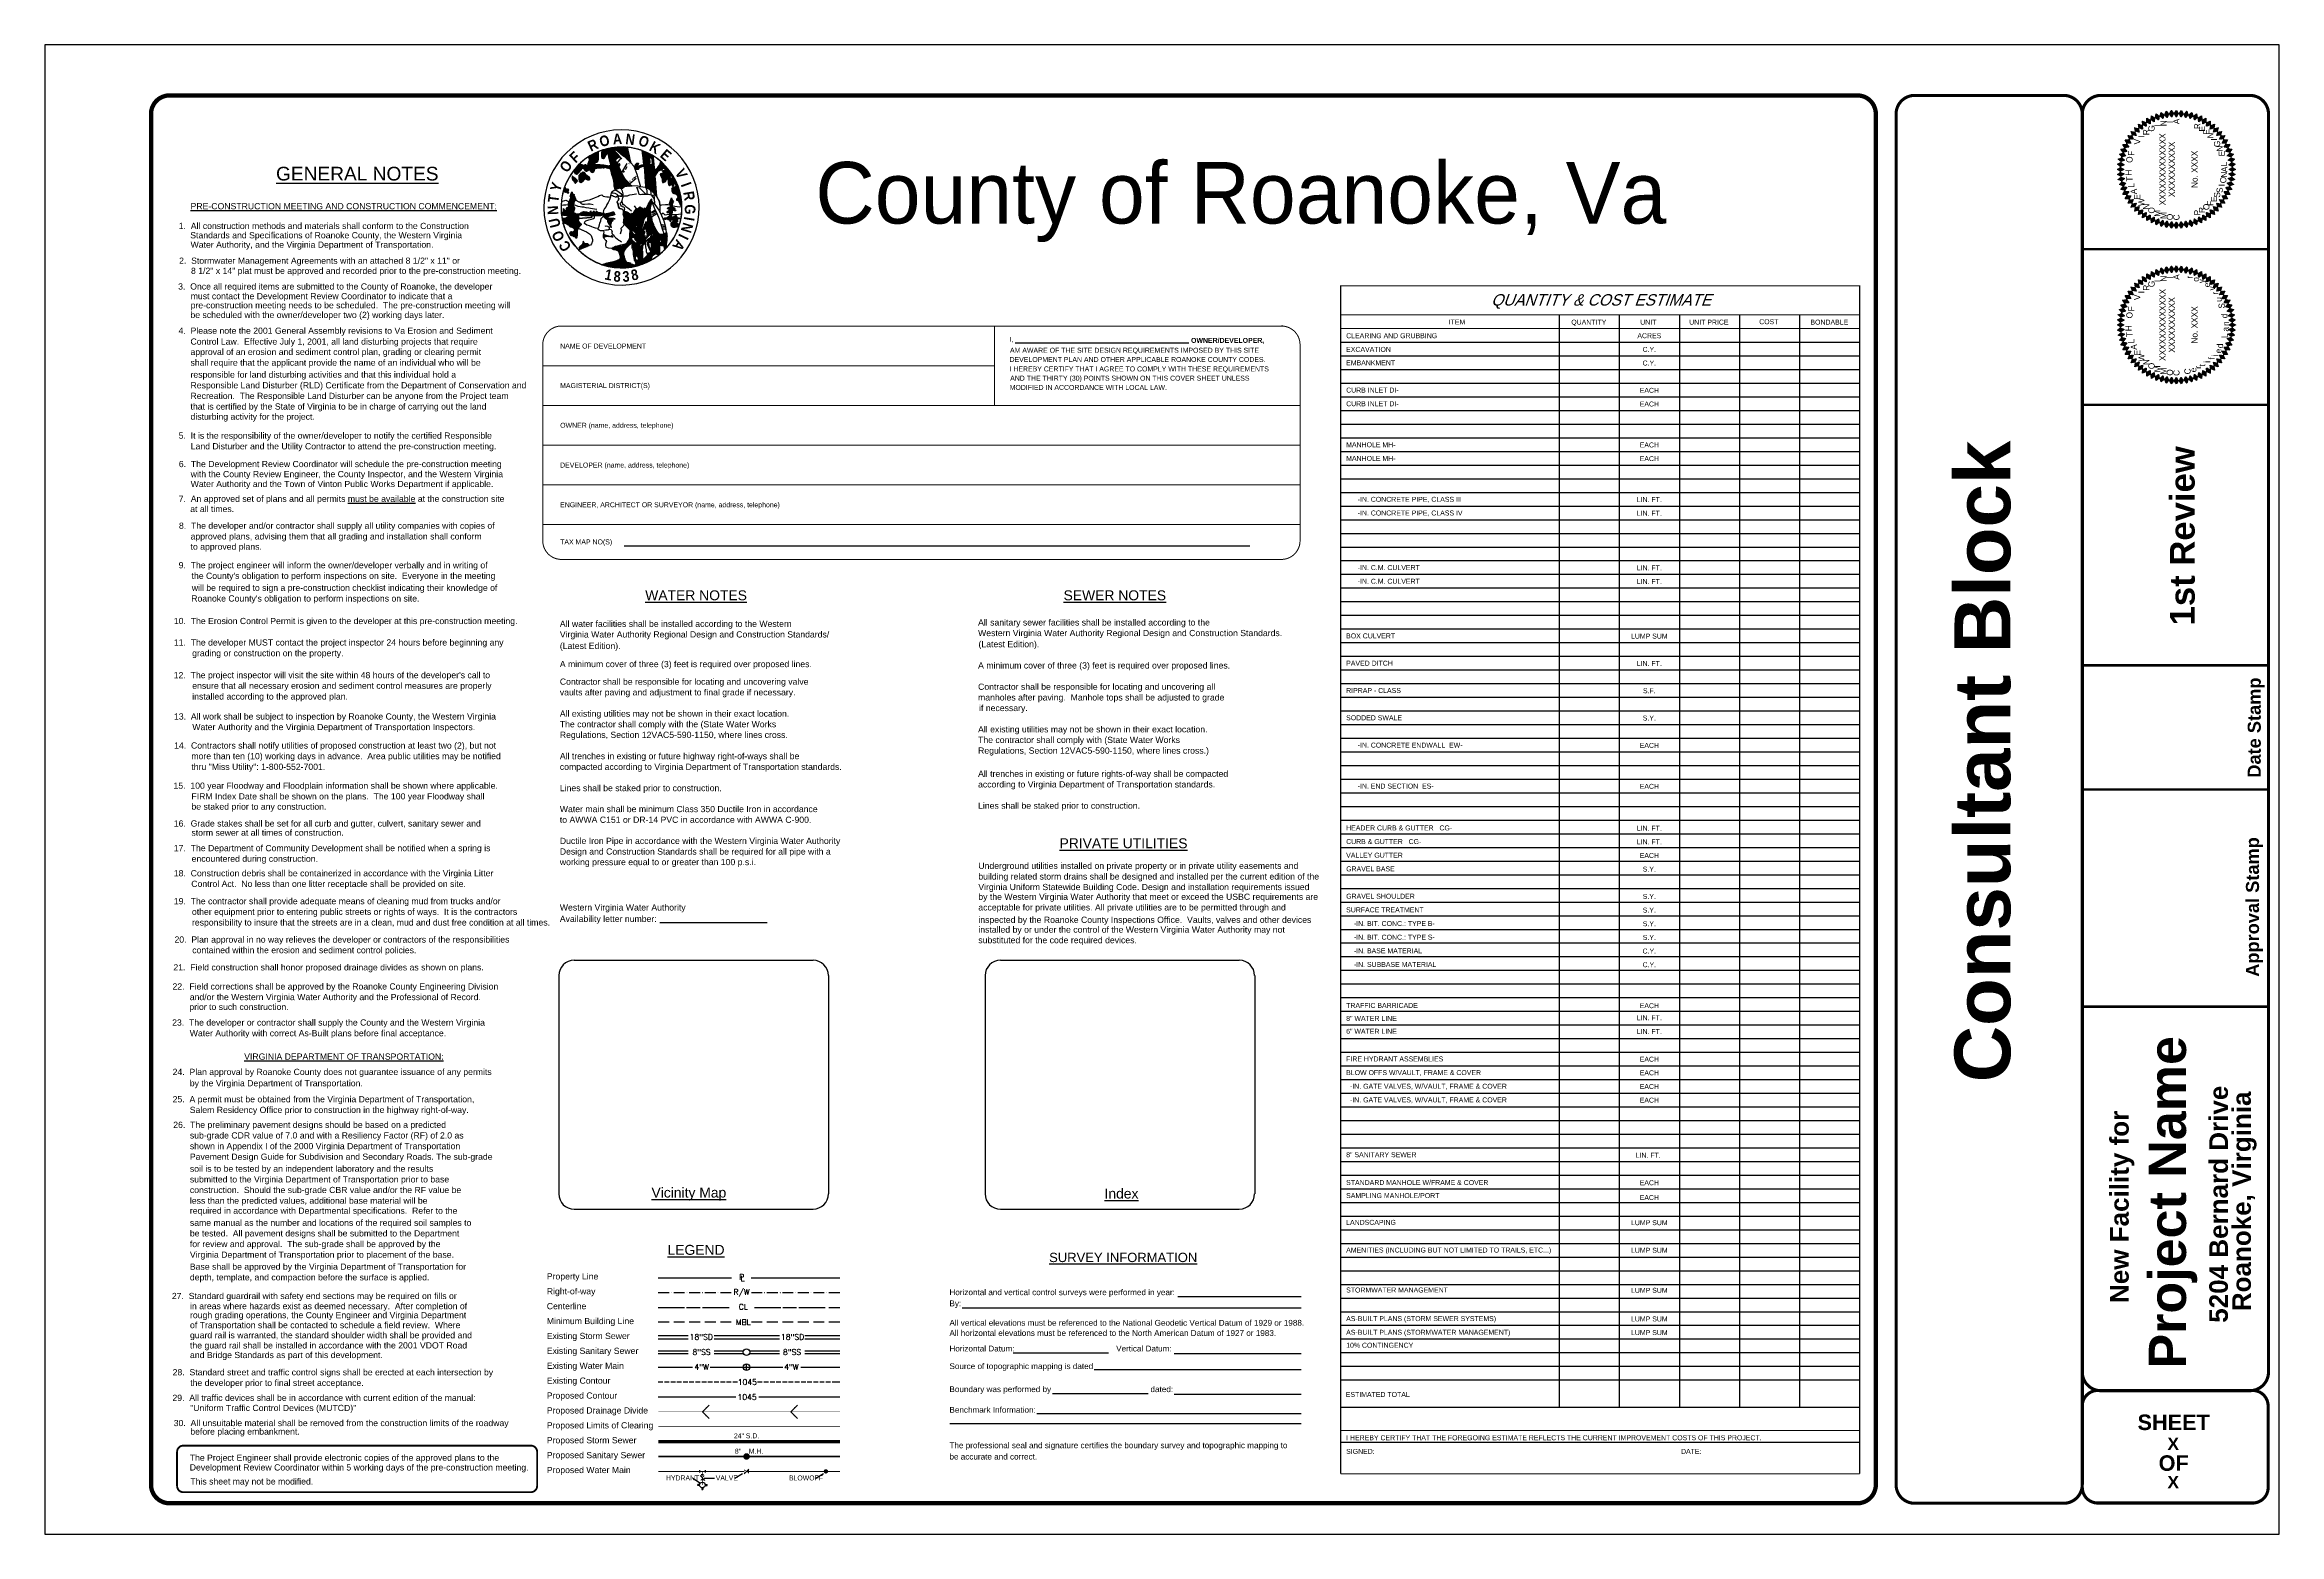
# Model space of a CAD drawing. Header units: inches. Extents: x 0 to 36, y 0 to 24.
import ezdxf
from ezdxf.enums import TextEntityAlignment as Align

# ---------------------------------------------------------------- set-up
doc = ezdxf.new("R2010")
doc.units = ezdxf.units.IN
doc.header["$MEASUREMENT"] = 0
doc.layers.get('0').update_dxf_attribs({"linetype": 'CONTINUOUS'})
for name, color, linetype in [('BORDER', 7, 'CONTINUOUS'), ('CoverSheet', 7, 'CONTINUOUS'), ('TITLE', 7, 'CONTINUOUS')]:
    doc.layers.add(name, color=color, linetype=linetype)
doc.styles.add('ARIAL', font='arial.ttf')
doc.styles.add('ARIAL2', font='arialbd.ttf')
doc.styles.add('Britannic Bold', font='BRITANIC.TTF')
doc.styles.add('gary', font='BRITANIC.TTF', dxfattribs={"height": 0.5})
doc.styles.add('gary2', font='BRITANIC.TTF', dxfattribs={"oblique": 20, "height": 0.3})
doc.styles.add('JJJ', font='BOLD.SHX', dxfattribs={"width": 0.9, "height": 0.1365})
doc.styles.add('L115', font='SIMPLEX.shx', dxfattribs={"width": 0.75, "height": 0.18})
doc.styles.add('SIMPLEX', font='SIMPLEX')

msp = doc.modelspace()

# ---------------------------------------------------------------- texts
at = {"layer": 'CoverSheet', "style": 'gary'}
for s, p in [('G', (33.941, 22.651)), ('I', (34.035, 22.7)), ('N', (34.134, 22.735)), ('I', (34.237, 22.756)), ('A', (34.342, 22.764)), ('R', (34.678, 22.687)), ('E', (34.754, 22.645)), ('V', (33.711, 22.437)), ('I', (33.778, 22.518)), ('R', (33.855, 22.59)), ('E', (34.824, 22.595)), ('N', (34.889, 22.537)), ('I', (34.947, 22.473)), ('G', (34.997, 22.402)), ('N', (35.039, 22.326)), ('H', (33.571, 21.938)), ('O', (33.586, 22.148)), ('F', (33.614, 22.25)), ('E', (35.072, 22.246)), ('L', (35.11, 22.077)), ('A', (35.115, 21.991)), ('T', (33.586, 21.834)), ('L', (33.614, 21.732)), ('A', (33.656, 21.635)), ('S', (34.997, 21.58)), ('S', (35.039, 21.656)), ('I', (35.072, 21.736)), ('O', (35.096, 21.819)), ('N', (35.11, 21.904)), ('E', (33.711, 21.545)), ('W', (33.778, 21.463)), ('N', (33.855, 21.391)), ('O', (33.941, 21.331)), ('M', (34.035, 21.282)), ('M', (34.134, 21.247)), ('O', (34.237, 21.225)), ('C', (34.342, 21.218)), ('P', (34.678, 21.295)), ('R', (34.754, 21.336)), ('O', (34.824, 21.387)), ('F', (34.889, 21.444)), ('E', (34.947, 21.509)), ('G', (33.941, 20.145)), ('I', (34.035, 20.193)), ('N', (34.134, 20.229)), ('I', (34.237, 20.25)), ('A', (34.342, 20.257)), ('r', (34.552, 20.254)), ('o', (34.653, 20.218)), ('y', (34.757, 20.19)), ('e', (34.834, 20.129)), ('V', (33.711, 19.93)), ('I', (33.778, 20.012)), ('R', (33.855, 20.084)), ('v', (34.914, 20.074)), ('r', (34.966, 19.995)), ('u', (35.025, 19.895)), ('S', (35.071, 19.792)), ('H', (33.571, 19.432)), ('O', (33.586, 19.642)), ('F', (33.614, 19.743)), ('d', (35.112, 19.63)), ('a', (35.134, 19.415)), ('n', (35.14, 19.506)), ('T', (33.586, 19.327)), ('L', (33.614, 19.226)), ('A', (33.656, 19.129)), ('d', (35.043, 19.147)), ('e', (35.019, 19.064)), ('L', (35.118, 19.311)), ('E', (33.711, 19.039)), ('W', (33.778, 18.957)), ('N', (33.855, 18.885)), ('O', (33.941, 18.824)), ('M', (34.035, 18.776)), ('M', (34.134, 18.74)), ('O', (34.237, 18.719)), ('C', (34.342, 18.712)), ('C', (34.521, 18.737)), ('e', (34.614, 18.759)), ('r', (34.689, 18.801)), ('t', (34.757, 18.833)), ('i', (34.834, 18.89)), ('f', (34.906, 18.946)), ('i', (34.963, 18.995))]:
    msp.add_text(s, height=0.1, rotation=90, dxfattribs=at).set_placement(p, align=Align.MIDDLE)
at = {"layer": 'CoverSheet', "style": 'JJJ', "width": 0.9}
for s, rotation, p in [('R', 24.7115, (8.831, 22.382)), ('O', 14.1137, (9.017, 22.451)), ('A', 3.4818, (9.226, 22.482)), ('N', 352.656, (9.434, 22.475)), ('O', 341.6729, (9.653, 22.442)), ('K', 330.9127, (9.831, 22.344)), ('E', 319.6953, (10.008, 22.221)), ('O', 52.8156, (8.396, 22.041)), ('F', 42.931, (8.54, 22.188)), ('V', 299.4544, (10.256, 21.922)), ('Y', 72.5848, (8.238, 21.709)), ('I', 289.5698, (10.335, 21.748)), ('R', 279.6853, (10.383, 21.564)), ('N', 92.3539, (8.188, 21.333)), ('T', 82.4694, (8.197, 21.523)), ('G', 268.3517, (10.398, 21.346)), ('U', 103.0379, (8.216, 21.129)), ('O', 113.6727, (8.271, 20.916)), ('I', 244.5366, (10.291, 20.903)), ('N', 252.7542, (10.349, 21.05)), ('I', 260.3723, (10.383, 21.193)), ('C', 124.3774, (8.381, 20.754)), ('A', 236.4427, (10.215, 20.767)), ('1', 349.0193, (9.083, 20.293)), ('8', 356.3397, (9.223, 20.266)), ('3', 3.66, (9.364, 20.266)), ('8', 10.9804, (9.504, 20.293))]:
    msp.add_text(s, height=0.171, rotation=rotation, dxfattribs=at).set_placement(p, align=Align.MIDDLE)
at = {"layer": 'CoverSheet'}
for s, height, style, p in [('XXXXXXXXXXXXX', 0.1, 'gary', (34.168, 21.991)), ('XXXXXXXXXX', 0.1, 'gary', (34.317, 21.991)), ('No. XXXX', 0.1, 'gary', (34.683, 21.991)), ('XXXXXXXXXXXXX', 0.1, 'gary', (34.168, 19.485)), ('XXXXXXXXXX', 0.1, 'gary', (34.317, 19.485)), ('No. XXXX', 0.1, 'gary', (34.683, 19.485)), ('1st Review', 0.4, 'ARIAL2', (34.637, 16.087)), ('Date Stamp', 0.21, 'ARIAL2', (35.701, 12.997)), ('Approval Stamp', 0.21, 'ARIAL2', (35.673, 10.107))]:
    msp.add_text(s, height=height, rotation=90, dxfattribs=dict(at, style=style)).set_placement(p, align=Align.CENTER)
for s, height, style, p in [('%%UGENERAL NOTES', 0.22043, 'ARIAL', (3.727, 21.812)), ('%%UPRE-CONSTRUCTION MEETING AND CONSTRUCTION COMMENCEMENT:', 0.1, 'ARIAL', (2.35, 21.348)), ('1.  All construction methods and materials shall conform to the Construction', 0.1, 'ARIAL', (2.159, 21.03)), ('Standards and Specifications of Roanoke County, the Western Virginia', 0.1, 'ARIAL', (2.345, 20.88)), ('2.  Stormwater Management Agreements with an attached 8 1/2" x 11" or', 0.1, 'ARIAL', (2.165, 20.47)), ('Water Authority, and the Virginia Department of Transportation.', 0.1, 'ARIAL', (2.35, 20.728)), ('3.  Once all required items are submitted to the County of Roanoke, the developer', 0.1, 'ARIAL', (2.15, 20.055)), ('8 1/2" x 14" plat must be approved and recorded prior to the pre-construction meeting.', 0.1, 'ARIAL', (2.357, 20.307)), ('pre-construction meeting needs to be scheduled.  The pre-construction meeting will', 0.1, 'ARIAL', (2.351, 19.752)), ('must contact the Development Review Coordinator to indicate that a ', 0.1, 'ARIAL', (2.352, 19.899)), ('4.  Please note the 2001 General Assembly revisions to Va Erosion and Sediment', 0.1, 'ARIAL', (2.156, 19.342)), ('be scheduled with the owner/developer two (2) working days later.', 0.1, 'ARIAL', (2.348, 19.596)), ('approval of an erosion and sediment control plan, grading or clearing permit', 0.1, 'ARIAL', (2.349, 19)), ('Control Law.  Effective July 1, 2001, all land disturbing projects that require', 0.1, 'ARIAL', (2.349, 19.167)), ('NAME OF DEVELOPMENT', 0.08, 'ARIAL', (8.304, 19.105)), ('AM AWARE OF THE SITE DESIGN REQUIREMENTS IMPOSED BY THIS SITE', 0.08, 'ARIAL', (15.551, 19.037)), ('I, %%U                                                                                          %%U', 0.08, 'ARIAL', (15.544, 19.213)), ('OWNER/DEVELOPER,', 0.08, 'ARIAL2', (18.468, 19.196)), ('CLEARING AND GRUBBING', 0.08, 'ARIAL', (20.967, 19.271)), ('EXCAVATION', 0.08, 'ARIAL', (20.967, 19.051)), ('shall require that the applicant provide the name of an individual who will be', 0.1, 'ARIAL', (2.349, 18.828)), ('responsible for land disturbing activities and that this individual hold a', 0.1, 'ARIAL', (2.349, 18.635)), ('DEVELOPMENT PLAN AND OTHER APPLICABLE ROANOKE COUNTY CODES.', 0.08, 'ARIAL', (15.544, 18.888)), ('I HEREBY CERTIFY THAT I AGREE TO COMPLY WITH THESE REQUIREMENTS', 0.08, 'ARIAL', (15.543, 18.736)), ('EMBANKMENT', 0.08, 'ARIAL', (20.967, 18.835)), ('Responsible Land Disturber (RLD) Certificate from the Department of Conservation and', 0.1, 'ARIAL', (2.349, 18.463)), ('Recreation.  The Responsible Land Disturber can be anyone from the Project team', 0.1, 'ARIAL', (2.349, 18.292)), ('MAGISTERIAL DISTRICT(S)', 0.08, 'ARIAL', (8.304, 18.468)), ('AND THE THIRTY (30) POINTS SHOWN ON THIS COVER SHEET UNLESS', 0.08, 'ARIAL', (15.554, 18.587)), ('MODIFIED IN ACCORDANCE WITH LOCAL LAW.', 0.08, 'ARIAL', (15.546, 18.438)), ('CURB INLET DI-', 0.08, 'ARIAL', (20.967, 18.395)), ('that is certified by the State of Virginia to be in charge of carrying out the land', 0.1, 'ARIAL', (2.349, 18.121)), ('disturbing activity for the project.', 0.1, 'ARIAL', (2.349, 17.958)), ('CURB INLET DI-', 0.08, 'ARIAL', (20.967, 18.175)), ('5.  It is the responsibility of the owner/developer to notify the certified Responsible', 0.1, 'ARIAL', (2.158, 17.652)), ('OWNER (name, address, telephone)', 0.08, 'ARIAL', (8.304, 17.828)), ('6.  The Development Review Coordinator will schedule the pre-construction meeting', 0.1, 'ARIAL', (2.161, 17.194)), ('Land Disturber and the Utility Contractor to attend the pre-construction meeting.', 0.1, 'ARIAL', (2.353, 17.48)), ('MANHOLE MH-', 0.08, 'ARIAL', (20.967, 17.515)), ('MANHOLE MH-', 0.08, 'ARIAL', (20.967, 17.295)), ('with the County Review Engineer, the County Inspector, and the Western Virginia', 0.1, 'ARIAL', (2.352, 17.032)), ('Water Authority and the Town of Vinton Public Works Department if applicable.', 0.1, 'ARIAL', (2.352, 16.873)), ('DEVELOPER (name, address, telephone)', 0.08, 'ARIAL', (8.304, 17.187)), ('7.  An approved set of plans and all permits %%Umust be available%%U at the construction site', 0.1, 'ARIAL', (2.159, 16.634)), ('at all times.', 0.1, 'ARIAL', (2.345, 16.47)), ('ENGINEER, ARCHITECT OR SURVEYOR (name, address, telephone)', 0.08, 'ARIAL', (8.304, 16.547)), ('      -IN. CONCRETE PIPE, CLASS III', 0.08, 'ARIAL', (20.967, 16.635)), ('8.  The developer and/or contractor shall supply all utility companies with copies of', 0.1, 'ARIAL', (2.163, 16.2)), ('      -IN. CONCRETE PIPE, CLASS IV', 0.08, 'ARIAL', (20.967, 16.415)), ('to approved plans.', 0.1, 'ARIAL', (2.35, 15.863)), ('approved plans, advising them that all grading and installation shall conform', 0.1, 'ARIAL', (2.35, 16.028)), ('TAX MAP NO(S)', 0.08, 'ARIAL', (8.304, 15.949)), ('9.  The project engineer will inform the owner/developer verbally and in writing of', 0.1, 'ARIAL', (2.158, 15.564)), ("the County's obligation to perform inspections on site.  Everyone in the meeting", 0.1, 'ARIAL', (2.366, 15.393)), ('      -IN. C.M. CULVERT', 0.08, 'ARIAL', (20.967, 15.535)), ('will be required to sign a pre-construction checklist indicating their knowledge of', 0.1, 'ARIAL', (2.37, 15.2)), ("Roanoke County's obligation to perform inspections on site.", 0.1, 'ARIAL', (2.361, 15.028)), ('      -IN. C.M. CULVERT', 0.08, 'ARIAL', (20.967, 15.315)), ('10.  The Erosion Control Permit is given to the developer at this pre-construction meeting.', 0.1, 'ARIAL', (2.081, 14.665)), ('11.  The developer MUST contact the project inspector 24 hours before beginning any', 0.1, 'ARIAL', (2.081, 14.319)), ('All water facilities shall be installed according to the Western', 0.1, 'ARIAL', (8.299, 14.62)), ('Virginia Water Authority Regional Design and Construction Standards/', 0.1, 'ARIAL', (8.299, 14.449)), ('All sanitary sewer facilities shall be installed according to the', 0.1, 'ARIAL', (15.037, 14.642)), ('Western Virginia Water Authority Regional Design and Construction Standards.', 0.1, 'ARIAL', (15.037, 14.471)), ('BOX CULVERT', 0.08, 'ARIAL', (20.967, 14.435)), ('grading or construction on the property.', 0.1, 'ARIAL', (2.375, 14.147)), ('A minimum cover of three (3) feet is required over proposed lines.', 0.1, 'ARIAL', (8.299, 13.971)), ('(Latest Edition).', 0.1, 'ARIAL', (8.299, 14.264)), ('A minimum cover of three (3) feet is required over proposed lines.', 0.1, 'ARIAL', (15.037, 13.949)), ('(Latest Edition).', 0.1, 'ARIAL', (15.044, 14.292)), ('PAVED DITCH', 0.08, 'ARIAL', (20.967, 13.995)), ("12.  The project inspector will visit the site within 48 hours of the developer's call to", 0.1, 'ARIAL', (2.079, 13.793)), ('ensure that all necessary erosion and sediment control measures are properly', 0.1, 'ARIAL', (2.377, 13.622)), ('Contractor shall be responsible for locating and uncovering valve', 0.1, 'ARIAL', (8.299, 13.688)), ('Contractor shall be responsible for locating and uncovering all', 0.1, 'ARIAL', (15.037, 13.606)), ('installed according to the approved plan.', 0.1, 'ARIAL', (2.377, 13.449)), ('vaults after paving and adjustment to final grade if necessary.', 0.1, 'ARIAL', (8.299, 13.516)), ('manholes after paving.  Manhole tops shall be adjusted to grade', 0.1, 'ARIAL', (15.037, 13.434)), ('if necessary.', 0.1, 'ARIAL', (15.053, 13.263)), ('RIPRAP - CLASS', 0.08, 'ARIAL', (20.967, 13.555)), ('13.  All work shall be subject to inspection by Roanoke County, the Western Virginia', 0.1, 'ARIAL', (2.083, 13.127)), ('Water Authority and the Virginia Department of Transportation Inspectors.', 0.1, 'ARIAL', (2.378, 12.956)), ('All existing utilities may not be shown in their exact location.', 0.1, 'ARIAL', (8.299, 13.173)), ('The contractor shall comply with the (State Water Works', 0.1, 'ARIAL', (8.299, 13.002)), ('All existing utilities may not be shown in their exact location.', 0.1, 'ARIAL', (15.037, 12.92)), ('SODDED SWALE', 0.08, 'ARIAL', (20.967, 13.115)), ('14.  Contractors shall notify utilities of proposed construction at least two (2), but not', 0.1, 'ARIAL', (2.085, 12.659)), ('Regulations, Section 12VAC5-590-1150, where lines cross.', 0.1, 'ARIAL', (8.299, 12.831)), ('The contractor shall comply with (State Water Works', 0.1, 'ARIAL', (15.037, 12.749)), ('Regulations, Section 12VAC5-590-1150, where lines cross.)', 0.1, 'ARIAL', (15.037, 12.577)), ('      -IN. CONCRETE ENDWALL  EW-', 0.08, 'ARIAL', (20.967, 12.675)), ('thru "Miss Utility": 1-800-552-7001.', 0.1, 'ARIAL', (2.363, 12.316)), ('more than ten (10) working days in advance.  Area public utilities may be notified', 0.1, 'ARIAL', (2.363, 12.488)), ('All trenches in existing or future highway right-of-ways shall be', 0.1, 'ARIAL', (8.299, 12.488)), ('compacted according to Virginia Department of Transportation standards.', 0.1, 'ARIAL', (8.299, 12.316)), ('All trenches in existing or future rights-of-way shall be compacted', 0.1, 'ARIAL', (15.037, 12.204)), ('15.  100 year Floodway and Floodplain information shall be shown where applicable.', 0.1, 'ARIAL', (2.075, 12.012)), ('FIRM Index Date shall be shown on the plans.  The 100 year Floodway shall', 0.1, 'ARIAL', (2.364, 11.84)), ('Lines shall be staked prior to construction.', 0.1, 'ARIAL', (8.299, 11.973)), ('according to Virginia Department of Transportation standards.', 0.1, 'ARIAL', (15.037, 12.033)), ('      -IN. END SECTION  ES-', 0.08, 'ARIAL', (20.967, 12.015)), ('be staked prior to any construction.', 0.1, 'ARIAL', (2.364, 11.675)), ('Water main shall be minimum Class 350 Ductile Iron in accordance', 0.1, 'ARIAL', (8.299, 11.635)), ('to AWWA C151 or DR-14 PVC in accordance with AWWA C-900.', 0.1, 'ARIAL', (8.299, 11.463)), ('Lines shall be staked prior to construction.', 0.1, 'ARIAL', (15.037, 11.69)), ('16.  Grade stakes shall be set for all curb and gutter, culvert, sanitary sewer and', 0.1, 'ARIAL', (2.08, 11.403)), ('storm sewer at all times of construction.', 0.1, 'ARIAL', (2.364, 11.255)), ('Ductile Iron Pipe in accordance with the Western Virginia Water Authority', 0.1, 'ARIAL', (8.299, 11.122)), ('CURB & GUTTER   CG-', 0.08, 'ARIAL', (20.967, 11.121)), ('HEADER CURB & GUTTER   CG-', 0.08, 'ARIAL', (20.967, 11.341)), ('17.  The Department of Community Development shall be notified when a spring is', 0.1, 'ARIAL', (2.08, 11.006)), ('encountered during construction.', 0.1, 'ARIAL', (2.368, 10.835)), ('working pressure equal to or greater than 100 p.s.i.', 0.1, 'ARIAL', (8.299, 10.781)), ('Design and Construction Standards shall be required for all pipe with a ', 0.1, 'ARIAL', (8.299, 10.951)), ('Underground utilities installed on private property or in private utility easements and ', 0.1, 'ARIAL', (15.041, 10.721)), ('VALLEY GUTTER', 0.08, 'ARIAL', (20.967, 10.901)), ('18.  Construction debris shall be containerized in accordance with the Virginia Litter', 0.1, 'ARIAL', (2.08, 10.601)), ('Control Act.  No less than one litter receptacle shall be provided on site.', 0.1, 'ARIAL', (2.361, 10.43)), ('Virginia Uniform Statewide Building Code. Design and installation requirements issued ', 0.1, 'ARIAL', (15.041, 10.379)), ('building related storm drains shall be designed and installed per the current edition of the ', 0.1, 'ARIAL', (15.041, 10.549)), ('GRAVEL BASE', 0.08, 'ARIAL', (20.967, 10.681)), ('19.  The contractor shall provide adequate means of cleaning mud from trucks and/or', 0.1, 'ARIAL', (2.08, 10.151)), ('other equipment prior to entering public streets or rights of ways.  It is the contractors', 0.1, 'ARIAL', (2.372, 9.98)), ('Western Virginia Water Authority', 0.1, 'ARIAL', (8.299, 10.05)), ('acceptable for private utilities. All private utilities are to be permitted through and', 0.1, 'ARIAL', (15.041, 10.051)), ('by the Western Virginia Water Authority that meet or exceed the USBC requirements are ', 0.1, 'ARIAL', (15.041, 10.222)), ('GRAVEL SHOULDER', 0.08, 'ARIAL', (20.967, 10.241)), ('SURFACE TREATMENT', 0.08, 'ARIAL', (20.967, 10.021)), ('responsibility to insure that the streets are in a clean, mud and dust free condition at all times.', 0.1, 'ARIAL', (2.372, 9.808)), ('Availability letter number:', 0.1, 'ARIAL', (8.299, 9.866)), ('inspected by the Roanoke County Inspections Office.  Vaults, valves and other devices ', 0.1, 'ARIAL', (15.041, 9.851)), ('installed by or under the control of the Western Virginia Water Authority may not ', 0.1, 'ARIAL', (15.041, 9.693)), ('    -IN. BIT. CONC.: TYPE B-', 0.08, 'ARIAL', (20.967, 9.801)), ('20.  Plan approval in no way relieves the developer or contractors of the responsibilities', 0.1, 'ARIAL', (2.091, 9.533)), ('contained within the erosion and sediment control policies.', 0.1, 'ARIAL', (2.377, 9.362)), ('substituted for the code required devices. ', 0.1, 'ARIAL', (15.041, 9.523)), ('    -IN. BIT. CONC.: TYPE S-', 0.08, 'ARIAL', (20.967, 9.581)), ('    -IN. BASE MATERIAL', 0.08, 'ARIAL', (20.967, 9.361)), ('21.  Field construction shall honor proposed drainage divides as shown on plans.', 0.1, 'ARIAL', (2.073, 9.085)), ('    -IN. SUBBASE MATERIAL', 0.08, 'ARIAL', (20.967, 9.141)), ('22.  Field corrections shall be approved by the Roanoke County Engineering Division', 0.1, 'ARIAL', (2.059, 8.777)), ('and/or the Western Virginia Water Authority and the Professional of Record.', 0.1, 'ARIAL', (2.337, 8.606)), ('23.  The developer or contractor shall supply the County and the Western Virginia', 0.1, 'ARIAL', (2.053, 8.196)), ('prior to such construction.', 0.1, 'ARIAL', (2.33, 8.448)), ('TRAFFIC BARRICADE', 0.08, 'ARIAL', (20.967, 8.481)), ('8" WATER LINE', 0.08, 'ARIAL', (20.967, 8.272)), ('Water Authority with correct As-Built plans before final acceptance.', 0.1, 'ARIAL', (2.337, 8.024)), ('6" WATER LINE', 0.08, 'ARIAL', (20.967, 8.064)), ('%%UVIRGINIA DEPARTMENT OF TRANSPORTATION:%%U', 0.1, 'ARIAL', (3.214, 7.647)), ('FIRE HYDRANT ASSEMBLIES', 0.08, 'ARIAL', (20.967, 7.619)), ('24.  Plan approval by Roanoke County does not guarantee issuance of any permits', 0.1, 'ARIAL', (2.061, 7.4)), ('by the Virginia Department of Transportation.', 0.1, 'ARIAL', (2.338, 7.218)), ('BLOW OFFS W/VAULT, FRAME & COVER', 0.08, 'ARIAL', (20.967, 7.399)), ('  -IN. GATE VALVES, W/VAULT, FRAME & COVER', 0.08, 'ARIAL', (20.967, 7.179)), ('25.  A permit must be obtained from the Virginia Department of Transportation,', 0.1, 'ARIAL', (2.061, 6.96)), ('Salem Residency Office prior to construction in the highway right-of-way.', 0.1, 'ARIAL', (2.337, 6.788)), ('  -IN. GATE VALVES, W/VAULT, FRAME & COVER', 0.08, 'ARIAL', (20.967, 6.959)), ('26.  The preliminary pavement designs should be based on a predicted', 0.1, 'ARIAL', (2.071, 6.548)), ('sub-grade CDR value of 7.0 and with a Resiliency Factor (RF) of 2.0 as', 0.1, 'ARIAL', (2.339, 6.377)), ('shown in Appendix I of the 2000 Virginia Department of Transportation', 0.1, 'ARIAL', (2.339, 6.205)), ('Pavement Design Guide for Subdivision and Secondary Roads. The sub-grade', 0.1, 'ARIAL', (2.339, 6.034)), ('8" SANITARY SEWER', 0.08, 'ARIAL', (20.967, 6.076)), ('soil is to be tested by an independent laboratory and the results', 0.1, 'ARIAL', (2.339, 5.841)), ('submitted to the Virginia Department of Transportation prior to base', 0.1, 'ARIAL', (2.339, 5.669)), ('construction.  Should the sub-grade CBR value and/or the RF value be ', 0.1, 'ARIAL', (2.339, 5.498)), ('less than the predicted values, additional base material will be', 0.1, 'ARIAL', (2.339, 5.326)), ('STANDARD MANHOLE W/FRAME & COVER', 0.08, 'ARIAL', (20.967, 5.628)), ('SAMPLING MANHOLE/PORT', 0.08, 'ARIAL', (20.967, 5.417)), ('same manual as the number and locations of the required soil samples to', 0.1, 'ARIAL', (2.339, 4.97)), ('required in accordance with Departmental specifications.  Refer to the ', 0.1, 'ARIAL', (2.339, 5.164)), ('LANDSCAPING', 0.08, 'ARIAL', (20.967, 4.986)), ('for review and approval.  The sub-grade shall be approved by the ', 0.1, 'ARIAL', (2.339, 4.627)), ('be tested.  All pavement designs shall be submitted to the Department', 0.1, 'ARIAL', (2.339, 4.799)), ('Virginia Department of Transportation prior to placement of the base.', 0.1, 'ARIAL', (2.339, 4.456)), ('Base shall be approved by the Virginia Department of Transportation for', 0.1, 'ARIAL', (2.339, 4.263)), ('AMENITIES (INCLUDING BUT NOT LIMITED TO TRAILS, ETC...)', 0.08, 'ARIAL', (20.967, 4.54)), ('depth, template, and compaction before the surface is applied.', 0.1, 'ARIAL', (2.339, 4.091)), ('Property Line', 0.1, 'ARIAL', (8.089, 4.106)), ('Right-of-way', 0.1, 'ARIAL', (8.089, 3.866)), ('R/W', 0.09, 'SIMPLEX', (11.098, 3.86)), ('P', 0.09, 'SIMPLEX', (11.191, 4.1)), ('L', 0.09, 'SIMPLEX', (11.211, 4.077)), ('STORMWATER MANAGEMENT', 0.08, 'ARIAL', (20.967, 3.896)), ('27.  Standard guardrail with safety end sections may be required on fills or', 0.1, 'ARIAL', (2.049, 3.79)), ('in areas where hazards exist as deemed necessary.  After completion of', 0.1, 'ARIAL', (2.341, 3.627)), ('Centerline', 0.1, 'ARIAL', (8.089, 3.626)), ('CL', 0.09, 'SIMPLEX', (11.181, 3.62)), ('Horizontal and vertical control surveys were performed in year:', 0.09375, 'ARIAL', (14.576, 3.853)), ('By:', 0.0938, 'ARIAL', (14.576, 3.674)), ('of Transportation shall be contacted to schedule a field review.  Where', 0.1, 'ARIAL', (2.341, 3.321)), ('guard rail is warranted, the standard shoulder width shall be provided and', 0.1, 'ARIAL', (2.341, 3.158)), ('rough grading operations, the County Engineer and Virginia Department', 0.1, 'ARIAL', (2.341, 3.482)), ('Minimum Building Line', 0.1, 'ARIAL', (8.089, 3.386)), ('Existing Storm Sewer', 0.1, 'ARIAL', (8.089, 3.146)), ('MBL', 0.09, 'SIMPLEX', (11.135, 3.373)), ('All vertical elevations must be referenced to the National Geodetic Vertical Datum of 1929 or 1988.', 0.09375, 'ARIAL', (14.576, 3.361)), ('All horizontal elevations must be referenced to the North American Datum of 1927 or 1983.', 0.09375, 'ARIAL', (14.576, 3.196)), ('AS-BUILT PLANS (STORM SEWER SYSTEMS)', 0.08, 'ARIAL', (20.967, 3.435)), ('AS-BUILT PLANS (STORMWATER MANAGEMENT)', 0.08, 'ARIAL', (20.967, 3.215)), ('the guard rail shall be installed in accordance with the 2001 VDOT Road', 0.1, 'ARIAL', (2.341, 2.994)), ('and Bridge Standards as part of this development.', 0.1, 'ARIAL', (2.341, 2.839)), ('Existing Sanitary Sewer', 0.1, 'ARIAL', (8.089, 2.906)), ('18"SD', 0.09, 'SIMPLEX', (10.391, 3.135)), ('8"SS', 0.09, 'SIMPLEX', (10.436, 2.891)), ('18"SD', 0.09, 'SIMPLEX', (11.862, 3.135)), ('8"SS', 0.09, 'SIMPLEX', (11.894, 2.891)), ('Horizontal Datum:                                             Vertical Datum:', 0.09375, 'ARIAL', (14.576, 2.946)), ('10%%% CONTINGENCY', 0.08, 'ARIAL', (20.967, 3.006)), ('28.  Standard street and traffic control signs shall be erected at each intersection by', 0.1, 'ARIAL', (2.061, 2.561)), ('Existing Water Main', 0.1, 'ARIAL', (8.089, 2.666)), ('Existing Contour', 0.1, 'ARIAL', (8.089, 2.426)), ('4"W', 0.09, 'SIMPLEX', (10.468, 2.65)), ('4"W', 0.09, 'SIMPLEX', (11.914, 2.65)), ('Source of topographic mapping is dated', 0.09375, 'ARIAL', (14.576, 2.662)), ('29.  All traffic devices shall be in accordance with current edition of the manual: ', 0.1, 'ARIAL', (2.058, 2.149)), ('the developer prior to final street acceptance.', 0.1, 'ARIAL', (2.344, 2.39)), ('Proposed Contour', 0.1, 'ARIAL', (8.089, 2.186)), ('1045', 0.09, 'SIMPLEX', (11.162, 2.166)), ('1045', 0.09, 'SIMPLEX', (11.165, 2.407)), ('Boundary was performed by                                            dated:', 0.09375, 'ARIAL', (14.576, 2.291)), ('ESTIMATED TOTAL', 0.08, 'ARIAL', (20.961, 2.213)), ('30.  All unsuitable material shall be removed from the construction limits of the roadway', 0.1, 'ARIAL', (2.078, 1.743)), ('"Uniform Traffic Control Devices (MUTCD)"', 0.1, 'ARIAL', (2.343, 1.986)), ('Proposed Drainage Divide', 0.1, 'ARIAL', (8.089, 1.946)), ('Proposed Limits of Clearing', 0.1, 'ARIAL', (8.089, 1.706)), ('Benchmark Information: ', 0.09375, 'ARIAL', (14.576, 1.959)), ('before placing embankment.', 0.1, 'ARIAL', (2.346, 1.606)), ('Proposed Storm Sewer', 0.1, 'ARIAL', (8.089, 1.466)), ('The professional seal and signature certifies the boundary survey and topographic mapping to', 0.09375, 'ARIAL', (14.576, 1.387)), ('I HEREBY CERTIFY THAT THE FOREGOING ESTIMATE REFLECTS THE CURRENT IMPROVEMENT COSTS OF THIS PROJECT.', 0.08, 'ARIAL', (20.967, 1.516)), ('The Project Engineer shall provide electronic copies of the approved plans to the', 0.1, 'ARIAL', (2.337, 1.184)), ('Development Review Coordinator within 5 working days of the pre-construction meeting.', 0.1, 'ARIAL', (2.337, 1.028)), ('Proposed Sanitary Sewer', 0.1, 'ARIAL', (8.089, 1.226)), ('Proposed Water Main', 0.1, 'ARIAL', (8.089, 0.986)), ('be accurate and correct.', 0.09375, 'ARIAL', (14.576, 1.205)), ('SIGNED:', 0.08, 'ARIAL', (20.967, 1.296)), ('DATE:', 0.08, 'ARIAL', (26.362, 1.296)), ('This sheet may not be modified.', 0.1, 'ARIAL', (2.346, 0.802)), ('HYDRANT', 0.08, 'gary', (10.01, 0.868)), ('VALVE', 0.08, 'gary', (10.811, 0.868)), ('BLOWOFF', 0.08, 'gary', (11.991, 0.868))]:
    msp.add_text(s, height=height, dxfattribs=dict(at, style=style)).set_placement(p)
for s, height, style, p in [('County of Roanoke, Va', 0.99152, 'Britannic Bold', (19.27, 21.119)), ('ITEM', 0.08, 'ARIAL', (22.753, 19.492)), ('QUANTITY', 0.08, 'ARIAL', (24.876, 19.49)), ('UNIT', 0.08, 'ARIAL', (25.835, 19.49)), ('UNIT PRICE', 0.08, 'ARIAL', (26.81, 19.49)), ('COST', 0.08, 'ARIAL', (27.776, 19.497)), ('BONDABLE', 0.08, 'ARIAL', (28.751, 19.49)), ('ACRES', 0.08, 'ARIAL', (25.851, 19.271)), ('C.Y.', 0.08, 'ARIAL', (25.851, 19.051)), ('C.Y.', 0.08, 'ARIAL', (25.851, 18.831)), ('EACH', 0.08, 'ARIAL', (25.851, 18.391)), ('EACH', 0.08, 'ARIAL', (25.851, 18.171)), ('EACH', 0.08, 'ARIAL', (25.851, 17.511)), ('EACH', 0.08, 'ARIAL', (25.851, 17.291)), ('LIN. FT.', 0.08, 'ARIAL', (25.851, 16.631)), ('LIN. FT.', 0.08, 'ARIAL', (25.851, 16.411)), ('LIN. FT.', 0.08, 'ARIAL', (25.851, 15.531)), ('%%UWATER NOTES%%U', 0.16, 'ARIAL', (10.494, 15.049)), ('%%USEWER NOTES%%U', 0.16, 'ARIAL', (17.24, 15.049)), ('LIN. FT.', 0.08, 'ARIAL', (25.851, 15.311)), ('LUMP SUM', 0.08, 'ARIAL', (25.851, 14.431)), ('LIN. FT.', 0.08, 'ARIAL', (25.851, 13.991)), ('S.F.', 0.08, 'ARIAL', (25.851, 13.551)), ('S.Y.', 0.08, 'ARIAL', (25.851, 13.111)), ('EACH', 0.08, 'ARIAL', (25.851, 12.671)), ('EACH', 0.08, 'ARIAL', (25.851, 12.011)), ('%%UPRIVATE UTILITIES%%U', 0.16, 'ARIAL', (17.38, 11.054)), ('LIN. FT.', 0.08, 'ARIAL', (25.851, 11.337)), ('LIN. FT.', 0.08, 'ARIAL', (25.851, 11.117)), ('EACH', 0.08, 'ARIAL', (25.851, 10.897)), ('S.Y.', 0.08, 'ARIAL', (25.851, 10.677)), ('S.Y.', 0.08, 'ARIAL', (25.851, 10.237)), ('S.Y.', 0.08, 'ARIAL', (25.851, 10.017)), ('S.Y.', 0.08, 'ARIAL', (25.851, 9.797)), ('C.Y.', 0.08, 'ARIAL', (25.851, 9.357)), ('S.Y.', 0.08, 'ARIAL', (25.851, 9.577)), ('C.Y.', 0.08, 'ARIAL', (25.851, 9.137)), ('LIN. FT.', 0.08, 'ARIAL', (25.851, 8.283)), ('EACH', 0.08, 'ARIAL', (25.851, 8.477)), ('LIN. FT.', 0.08, 'ARIAL', (25.851, 8.061)), ('EACH', 0.08, 'ARIAL', (25.851, 7.615)), ('EACH', 0.08, 'ARIAL', (25.851, 7.395)), ('EACH', 0.08, 'ARIAL', (25.851, 7.175)), ('EACH', 0.08, 'ARIAL', (25.851, 6.955)), ('LIN. FT.', 0.08, 'ARIAL', (25.833, 6.067)), ('%%UVicinity Map', 0.16, 'ARIAL', (10.378, 5.426)), ('%%UIndex', 0.16, 'ARIAL', (17.347, 5.41)), ('EACH', 0.08, 'ARIAL', (25.851, 5.624)), ('EACH', 0.08, 'ARIAL', (25.851, 5.386)), ('LUMP SUM', 0.08, 'ARIAL', (25.851, 4.981)), ('%%ULEGEND%%U', 0.16, 'ARIAL', (10.493, 4.503)), ('%%USURVEY INFORMATION%%U', 0.15, 'ARIAL', (17.375, 4.386)), ('LUMP SUM', 0.08, 'ARIAL', (25.851, 4.536)), ('LUMP SUM', 0.08, 'ARIAL', (25.851, 3.891)), ('LUMP SUM', 0.08, 'ARIAL', (25.851, 3.43)), ('LUMP SUM', 0.08, 'ARIAL', (25.851, 3.21)), ('24" S.D.', 0.08, 'gary', (11.307, 1.547)), ('8"    M.H.', 0.08, 'gary', (11.347, 1.299))]:
    msp.add_text(s, height=height, dxfattribs=dict(at, style=style)).set_placement(p, align=Align.CENTER)
at = {"layer": 'CoverSheet', "style": 'L115', "width": 0.75}
msp.add_text('DENISE', height=0.0000948, dxfattribs=at).set_placement((8.609, 21.469), align=Align.CENTER)
at = {"layer": 'CoverSheet', "style": 'gary2', "oblique": 20}
msp.add_text('QUANTITY & COST ESTIMATE', height=0.1848, dxfattribs=at).set_placement((25.072, 19.796), align=Align.CENTER)
at = {"layer": 'CoverSheet', "style": 'ARIAL2'}
for s, height, p in [('Consultant Block', 0.9, (31.667, 7.283)), ('Project Name', 0.6, (34.497, 2.671)), ('5204 Bernard Drive', 0.3, (35.172, 3.408)), ('Roanoke, Virginia', 0.3, (35.542, 3.595)), ('New Facility for', 0.3, (33.574, 3.727))]:
    msp.add_text(s, height=height, rotation=90, dxfattribs=at).set_placement(p)
at = {"layer": 'TITLE', "style": 'ARIAL2'}
for s, height, p in [('SHEET', 0.25, (34.298, 1.805)), ('X', 0.2, (34.291, 1.458)), ('OF', 0.25, (34.298, 1.148)), ('X', 0.2, (34.291, 0.84))]:
    msp.add_text(s, height=height, dxfattribs=at).set_placement(p, align=Align.MIDDLE)

# ---------------------------------------------------------------- blocks, each defined once
blk = doc.blocks.new('*X1')
at = {"color": 0}
for p, q in [((0.999, 1.562), (1.058, 1.562)), ((1.002, 1.569), (1.055, 1.569)), ((1.002, 1.556), (1.054, 1.556)), ((1.005, 1.575), (1.051, 1.575)), ((1.006, 1.55), (1.05, 1.55)), ((1.009, 1.581), (1.047, 1.581)), ((1.01, 1.544), (1.047, 1.544)), ((1.013, 1.587), (1.044, 1.587)), ((1.014, 1.538), (1.043, 1.538)), ((1.017, 1.594), (1.04, 1.594)), ((1.017, 1.531), (1.039, 1.531)), ((1.02, 1.6), (1.036, 1.6)), ((1.021, 1.525), (1.035, 1.525)), ((1.024, 1.606), (1.032, 1.606)), ((1.025, 1.519), (1.032, 1.519)), ((1.028, 1.613), (1.029, 1.613))]:
    blk.add_line(p, q, dxfattribs=at)

# ---------------------------------------------------------------- linework, layer by layer
at = {"layer": 'BORDER', "const_width": 0.04}
msp.add_lwpolyline([(32.826, 0.754), (32.826, 2.068)], dxfattribs=at)
at = {"layer": 'CoverSheet'}
for p, q in [((36, 24), (0, 24)), ((0, 24), (0, 0)), ((36, 0), (36, 24)), ((33.731, 22.719), (33.788, 22.7)), ((33.741, 22.66), (33.731, 22.719)), ((33.788, 22.7), (33.797, 22.641)), ((33.797, 22.77), (33.852, 22.745)), ((33.801, 22.71), (33.797, 22.77)), ((33.856, 22.686), (33.801, 22.71)), ((33.852, 22.745), (33.856, 22.686)), ((33.866, 22.754), (33.867, 22.814)), ((33.918, 22.725), (33.866, 22.754)), ((33.867, 22.814), (33.919, 22.785)), ((33.919, 22.785), (33.918, 22.725)), ((33.934, 22.793), (33.941, 22.853)), ((33.984, 22.759), (33.934, 22.793)), ((33.941, 22.853), (33.99, 22.819)), ((33.99, 22.819), (33.984, 22.759)), ((34.006, 22.826), (34.017, 22.884)), ((34.052, 22.788), (34.006, 22.826)), ((34.017, 22.884), (34.064, 22.847)), ((34.064, 22.847), (34.052, 22.788)), ((34.08, 22.852), (34.096, 22.909)), ((34.123, 22.81), (34.08, 22.852)), ((34.096, 22.909), (34.139, 22.868)), ((34.139, 22.868), (34.123, 22.81)), ((34.156, 22.871), (34.177, 22.927)), ((34.195, 22.826), (34.156, 22.871)), ((34.177, 22.927), (34.217, 22.882)), ((34.217, 22.882), (34.195, 22.826)), ((34.233, 22.884), (34.26, 22.938)), ((34.269, 22.836), (34.233, 22.884)), ((34.26, 22.938), (34.295, 22.89)), ((34.295, 22.89), (34.269, 22.836)), ((34.312, 22.89), (34.342, 22.942)), ((34.342, 22.839), (34.312, 22.89)), ((34.342, 22.942), (34.373, 22.89)), ((34.373, 22.89), (34.342, 22.839)), ((34.39, 22.89), (34.425, 22.938)), ((34.416, 22.836), (34.39, 22.89)), ((34.452, 22.884), (34.416, 22.836)), ((34.425, 22.938), (34.452, 22.884)), ((34.468, 22.882), (34.508, 22.927)), ((34.49, 22.826), (34.468, 22.882)), ((34.529, 22.871), (34.49, 22.826)), ((34.508, 22.927), (34.529, 22.871)), ((34.545, 22.868), (34.589, 22.909)), ((34.562, 22.81), (34.545, 22.868)), ((34.605, 22.852), (34.562, 22.81)), ((34.589, 22.909), (34.605, 22.852)), ((34.621, 22.847), (34.668, 22.884)), ((34.633, 22.788), (34.621, 22.847)), ((34.679, 22.826), (34.633, 22.788)), ((34.668, 22.884), (34.679, 22.826)), ((34.695, 22.819), (34.744, 22.853)), ((34.701, 22.759), (34.695, 22.819)), ((34.751, 22.793), (34.701, 22.759)), ((34.744, 22.853), (34.751, 22.793)), ((34.765, 22.785), (34.818, 22.814)), ((34.766, 22.725), (34.765, 22.785)), ((34.819, 22.754), (34.766, 22.725)), ((34.818, 22.814), (34.819, 22.754)), ((34.829, 22.686), (34.833, 22.745)), ((34.884, 22.71), (34.829, 22.686)), ((34.833, 22.745), (34.888, 22.77)), ((34.888, 22.77), (34.884, 22.71)), ((34.888, 22.641), (34.897, 22.7)), ((34.897, 22.7), (34.954, 22.719)), ((34.954, 22.719), (34.944, 22.66)), ((8.975, 22.2), (9.11, 22.335)), ((8.975, 22.204), (9.105, 22.334)), ((8.975, 22.202), (9.107, 22.334)), ((8.975, 22.207), (9.1, 22.333)), ((8.975, 22.205), (9.103, 22.333)), ((8.975, 22.211), (9.096, 22.332)), ((8.975, 22.209), (9.098, 22.332)), ((8.975, 22.215), (9.091, 22.331)), ((8.975, 22.213), (9.093, 22.331)), ((8.975, 22.219), (9.086, 22.33)), ((8.975, 22.217), (9.089, 22.33)), ((8.975, 22.221), (9.084, 22.329)), ((8.976, 22.192), (9.121, 22.337)), ((8.976, 22.197), (9.114, 22.336)), ((8.976, 22.195), (9.117, 22.336)), ((8.976, 22.194), (9.119, 22.336)), ((8.976, 22.199), (9.112, 22.335)), ((8.976, 22.223), (9.081, 22.329)), ((8.976, 22.227), (9.077, 22.328)), ((8.976, 22.225), (9.079, 22.328)), ((8.976, 22.231), (9.072, 22.327)), ((8.976, 22.229), (9.074, 22.327)), ((8.976, 22.233), (9.069, 22.326)), ((8.976, 22.237), (9.064, 22.325)), ((8.976, 22.235), (9.067, 22.325)), ((8.976, 22.241), (9.06, 22.324)), ((8.976, 22.239), (9.062, 22.324)), ((8.977, 22.189), (9.126, 22.338)), ((8.977, 22.187), (9.128, 22.338)), ((8.977, 22.186), (9.13, 22.338)), ((8.977, 22.191), (9.123, 22.337)), ((8.977, 22.243), (9.057, 22.323)), ((8.977, 22.247), (9.052, 22.322)), ((8.977, 22.245), (9.055, 22.322)), ((8.977, 22.248), (9.05, 22.321)), ((8.977, 22.25), (9.047, 22.32)), ((8.978, 22.179), (9.139, 22.34)), ((8.978, 22.184), (9.132, 22.339)), ((8.978, 22.182), (9.135, 22.339)), ((8.978, 22.181), (9.137, 22.339)), ((9.059, 22.258), (9.141, 22.34)), ((9.06, 22.257), (9.143, 22.341)), ((9.061, 22.256), (9.146, 22.341)), ((9.062, 22.255), (9.148, 22.341)), ((9.063, 22.254), (9.15, 22.342)), ((9.064, 22.253), (9.152, 22.342)), ((9.065, 22.252), (9.154, 22.342)), ((9.065, 22.251), (9.157, 22.342)), ((9.066, 22.25), (9.159, 22.343)), ((9.067, 22.249), (9.161, 22.343)), ((9.068, 22.248), (9.163, 22.343)), ((9.069, 22.247), (9.165, 22.344)), ((9.07, 22.246), (9.167, 22.344)), ((9.071, 22.245), (9.169, 22.344)), ((9.071, 22.244), (9.172, 22.344)), ((9.072, 22.243), (9.174, 22.345)), ((9.073, 22.242), (9.176, 22.345)), ((9.074, 22.241), (9.178, 22.345)), ((9.075, 22.24), (9.18, 22.345)), ((9.076, 22.239), (9.182, 22.346)), ((9.077, 22.238), (9.184, 22.346)), ((9.078, 22.237), (9.186, 22.346)), ((9.078, 22.236), (9.188, 22.346)), ((9.079, 22.235), (9.191, 22.347)), ((9.08, 22.234), (9.193, 22.347)), ((9.081, 22.233), (9.195, 22.347)), ((9.082, 22.232), (9.197, 22.347)), ((9.083, 22.231), (9.199, 22.348)), ((9.083, 22.23), (9.201, 22.348)), ((9.083, 22.228), (9.203, 22.348)), ((9.084, 22.227), (9.205, 22.348)), ((9.084, 22.225), (9.207, 22.348)), ((9.084, 22.224), (9.209, 22.348)), ((9.085, 22.222), (9.211, 22.349)), ((9.085, 22.221), (9.213, 22.349)), ((9.085, 22.219), (9.215, 22.349)), ((9.086, 22.218), (9.217, 22.349)), ((9.086, 22.216), (9.219, 22.349)), ((9.086, 22.215), (9.221, 22.349)), ((9.087, 22.213), (9.223, 22.35)), ((9.087, 22.211), (9.225, 22.35)), ((9.087, 22.21), (9.227, 22.35)), ((9.088, 22.208), (9.229, 22.35)), ((9.088, 22.207), (9.231, 22.35)), ((9.088, 22.205), (9.233, 22.35)), ((9.188, 22.303), (9.235, 22.35)), ((9.19, 22.303), (9.237, 22.35)), ((9.191, 22.303), (9.239, 22.351)), ((9.193, 22.302), (9.241, 22.351)), ((9.194, 22.302), (9.243, 22.351)), ((9.196, 22.301), (9.245, 22.351)), ((9.197, 22.301), (9.247, 22.351)), ((9.198, 22.3), (9.249, 22.351)), ((9.199, 22.3), (9.251, 22.351)), ((9.2, 22.299), (9.253, 22.351)), ((9.201, 22.298), (9.255, 22.351)), ((9.203, 22.297), (9.257, 22.351)), ((9.204, 22.296), (9.259, 22.351)), ((9.205, 22.296), (9.261, 22.352)), ((9.206, 22.295), (9.262, 22.352)), ((9.207, 22.294), (9.264, 22.352)), ((9.208, 22.293), (9.266, 22.352)), ((9.209, 22.293), (9.268, 22.352)), ((9.21, 22.292), (9.27, 22.352)), ((9.211, 22.291), (9.272, 22.352)), ((9.212, 22.29), (9.274, 22.352)), ((9.213, 22.289), (9.276, 22.352)), ((9.214, 22.289), (9.278, 22.352)), ((9.215, 22.288), (9.28, 22.352)), ((9.217, 22.287), (9.282, 22.352)), ((9.218, 22.286), (9.283, 22.352)), ((9.219, 22.285), (9.285, 22.352)), ((9.22, 22.285), (9.287, 22.352)), ((9.221, 22.284), (9.289, 22.352)), ((9.222, 22.283), (9.291, 22.352)), ((9.223, 22.282), (9.293, 22.352)), ((9.224, 22.282), (9.295, 22.352)), ((9.225, 22.281), (9.296, 22.352)), ((9.226, 22.28), (9.298, 22.352)), ((9.227, 22.279), (9.3, 22.352)), ((9.228, 22.278), (9.302, 22.352)), ((9.229, 22.277), (9.304, 22.352)), ((9.23, 22.277), (9.306, 22.352)), ((9.231, 22.276), (9.308, 22.352)), ((9.232, 22.275), (9.309, 22.352)), ((9.233, 22.274), (9.311, 22.352)), ((9.234, 22.273), (9.313, 22.352)), ((9.235, 22.272), (9.315, 22.352)), ((9.236, 22.271), (9.317, 22.352)), ((9.237, 22.27), (9.318, 22.352)), ((9.238, 22.269), (9.32, 22.352)), ((9.239, 22.268), (9.322, 22.352)), ((9.24, 22.268), (9.324, 22.352)), ((9.241, 22.267), (9.326, 22.352)), ((9.242, 22.266), (9.328, 22.351)), ((9.243, 22.265), (9.329, 22.351)), ((9.244, 22.264), (9.331, 22.351)), ((9.245, 22.263), (9.333, 22.351)), ((9.246, 22.262), (9.335, 22.351)), ((9.247, 22.261), (9.336, 22.351)), ((9.248, 22.26), (9.338, 22.351)), ((9.249, 22.259), (9.342, 22.351)), ((9.249, 22.259), (9.34, 22.351)), ((9.25, 22.258), (9.344, 22.351)), ((9.251, 22.257), (9.345, 22.351)), ((9.252, 22.256), (9.347, 22.351)), ((9.253, 22.255), (9.349, 22.35)), ((9.254, 22.254), (9.351, 22.35)), ((9.255, 22.253), (9.352, 22.35)), ((9.256, 22.252), (9.354, 22.35)), ((9.257, 22.252), (9.356, 22.35)), ((9.258, 22.251), (9.358, 22.35)), ((9.259, 22.25), (9.359, 22.35)), ((9.26, 22.249), (9.361, 22.35)), ((9.261, 22.248), (9.363, 22.35)), ((9.262, 22.247), (9.365, 22.349)), ((9.263, 22.246), (9.366, 22.349)), ((9.264, 22.246), (9.368, 22.349)), ((9.265, 22.245), (9.37, 22.349)), ((9.266, 22.244), (9.371, 22.349)), ((9.267, 22.243), (9.373, 22.349)), ((9.268, 22.242), (9.375, 22.349)), ((9.269, 22.241), (9.377, 22.348)), ((9.27, 22.24), (9.378, 22.348)), ((9.271, 22.239), (9.38, 22.348)), ((9.272, 22.239), (9.382, 22.348)), ((9.273, 22.238), (9.383, 22.348)), ((9.274, 22.237), (9.384, 22.346)), ((9.275, 22.236), (9.384, 22.345)), ((9.276, 22.235), (9.385, 22.343)), ((9.277, 22.234), (9.385, 22.342)), ((9.278, 22.233), (9.385, 22.34)), ((9.279, 22.233), (9.386, 22.339)), ((9.28, 22.232), (9.386, 22.337)), ((9.281, 22.231), (9.386, 22.336)), ((9.282, 22.23), (9.387, 22.334)), ((9.283, 22.229), (9.387, 22.333)), ((9.284, 22.228), (9.387, 22.331)), ((9.285, 22.227), (9.388, 22.33)), ((9.286, 22.227), (9.388, 22.328)), ((9.287, 22.226), (9.388, 22.327)), ((9.288, 22.225), (9.389, 22.325)), ((9.289, 22.224), (9.389, 22.324)), ((9.29, 22.223), (9.389, 22.322)), ((9.291, 22.222), (9.39, 22.321)), ((9.384, 22.348), (9.394, 22.301)), ((9.39, 22.347), (9.384, 22.348)), ((9.406, 22.346), (9.39, 22.347)), ((9.421, 22.344), (9.406, 22.346)), ((9.436, 22.341), (9.421, 22.344)), ((9.451, 22.339), (9.436, 22.341)), ((9.463, 22.337), (9.451, 22.339)), ((9.481, 22.334), (9.463, 22.337)), ((9.497, 22.33), (9.481, 22.334)), ((9.514, 22.327), (9.497, 22.33)), ((9.528, 22.323), (9.514, 22.327)), ((9.544, 22.319), (9.528, 22.323)), ((33.449, 22.316), (33.508, 22.328)), ((33.481, 22.393), (33.54, 22.399)), ((33.514, 22.343), (33.481, 22.393)), ((33.508, 22.328), (33.545, 22.281)), ((33.574, 22.349), (33.514, 22.343)), ((33.519, 22.466), (33.579, 22.467)), ((33.548, 22.414), (33.519, 22.466)), ((33.54, 22.399), (33.574, 22.349)), ((33.608, 22.415), (33.548, 22.414)), ((33.563, 22.536), (33.623, 22.532)), ((33.588, 22.482), (33.563, 22.536)), ((33.579, 22.467), (33.608, 22.415)), ((33.648, 22.477), (33.588, 22.482)), ((33.614, 22.602), (33.673, 22.593)), ((33.634, 22.545), (33.614, 22.602)), ((33.623, 22.532), (33.648, 22.477)), ((33.693, 22.536), (33.634, 22.545)), ((33.67, 22.663), (33.728, 22.649)), ((33.685, 22.605), (33.67, 22.663)), ((33.673, 22.593), (33.693, 22.536)), ((33.743, 22.591), (33.685, 22.605)), ((33.728, 22.649), (33.743, 22.591)), ((33.797, 22.641), (33.741, 22.66)), ((34.944, 22.66), (34.888, 22.641)), ((34.942, 22.591), (34.957, 22.649)), ((35, 22.605), (34.942, 22.591)), ((34.957, 22.649), (35.015, 22.663)), ((34.992, 22.536), (35.012, 22.593)), ((35.051, 22.545), (34.992, 22.536)), ((35.015, 22.663), (35, 22.605)), ((35.012, 22.593), (35.071, 22.602)), ((35.037, 22.477), (35.062, 22.532)), ((35.097, 22.482), (35.037, 22.477)), ((35.071, 22.602), (35.051, 22.545)), ((35.062, 22.532), (35.121, 22.536)), ((35.077, 22.415), (35.106, 22.467)), ((35.137, 22.414), (35.077, 22.415)), ((35.121, 22.536), (35.097, 22.482)), ((35.106, 22.467), (35.166, 22.466)), ((35.111, 22.349), (35.145, 22.399)), ((35.171, 22.343), (35.111, 22.349)), ((35.166, 22.466), (35.137, 22.414)), ((35.139, 22.281), (35.177, 22.328)), ((35.145, 22.399), (35.204, 22.393)), ((35.204, 22.393), (35.171, 22.343)), ((35.177, 22.328), (35.236, 22.316)), ((8.514, 21.962), (8.492, 21.931)), ((8.514, 21.962), (8.627, 22.075)), ((8.515, 21.961), (8.514, 21.962)), ((8.515, 21.961), (8.628, 22.075)), ((8.539, 21.943), (8.515, 21.961)), ((8.516, 21.96), (8.63, 22.074)), ((8.517, 21.96), (8.631, 22.074)), ((8.518, 21.959), (8.633, 22.073)), ((8.519, 21.969), (8.625, 22.075)), ((8.519, 21.958), (8.634, 22.073)), ((8.52, 21.957), (8.635, 22.073)), ((8.521, 21.956), (8.637, 22.072)), ((8.522, 21.956), (8.638, 22.072)), ((8.523, 21.955), (8.64, 22.071)), ((8.524, 21.954), (8.641, 22.071)), ((8.525, 21.978), (8.624, 22.076)), ((8.525, 21.953), (8.643, 22.071)), ((8.526, 21.953), (8.644, 22.07)), ((8.528, 21.952), (8.646, 22.07)), ((8.529, 21.951), (8.647, 22.069)), ((8.53, 21.95), (8.649, 22.069)), ((8.531, 21.949), (8.65, 22.069)), ((8.532, 21.986), (8.622, 22.076)), ((8.532, 21.949), (8.651, 22.068)), ((8.533, 21.948), (8.653, 22.068)), ((8.534, 21.947), (8.654, 22.067)), ((8.535, 21.946), (8.656, 22.067)), ((8.536, 21.945), (8.657, 22.067)), ((8.537, 21.945), (8.659, 22.066)), ((8.538, 21.944), (8.66, 22.066)), ((8.539, 21.943), (8.662, 22.065)), ((8.54, 21.996), (8.621, 22.077)), ((8.54, 21.942), (8.663, 22.065)), ((8.54, 21.94), (8.665, 22.065)), ((8.541, 21.939), (8.666, 22.064)), ((8.541, 21.937), (8.667, 22.064)), ((8.542, 21.936), (8.669, 22.063)), ((8.542, 21.934), (8.67, 22.063)), ((8.542, 21.933), (8.672, 22.062)), ((8.543, 21.932), (8.673, 22.062)), ((8.543, 21.93), (8.675, 22.062)), ((8.543, 21.929), (8.676, 22.061)), ((8.544, 21.927), (8.677, 22.061)), ((8.544, 21.926), (8.679, 22.06)), ((8.545, 21.924), (8.68, 22.06)), ((8.545, 21.923), (8.681, 22.059)), ((8.545, 21.921), (8.683, 22.059)), ((8.546, 21.92), (8.684, 22.058)), ((8.547, 21.919), (8.686, 22.058)), ((8.548, 21.919), (8.687, 22.057)), ((8.55, 22.007), (8.619, 22.077)), ((8.55, 21.918), (8.688, 22.057)), ((8.551, 21.918), (8.69, 22.056)), ((8.552, 21.917), (8.693, 22.058)), ((8.554, 21.917), (8.698, 22.061)), ((8.555, 21.916), (8.703, 22.064)), ((8.556, 21.916), (8.709, 22.068)), ((8.558, 21.915), (8.711, 22.069)), ((8.559, 21.915), (8.712, 22.068)), ((8.561, 22.021), (8.618, 22.078)), ((8.561, 21.914), (8.713, 22.067)), ((8.562, 21.914), (8.714, 22.066)), ((8.563, 21.913), (8.716, 22.065)), ((8.565, 21.913), (8.717, 22.064)), ((8.566, 21.912), (8.718, 22.064)), ((8.567, 21.912), (8.644, 21.988)), ((8.569, 21.911), (8.628, 21.97)), ((8.57, 21.911), (8.622, 21.962)), ((8.579, 22.04), (8.616, 22.078)), ((8.634, 22.095), (8.616, 22.078)), ((8.616, 22.078), (8.656, 22.067)), ((8.616, 22.078), (8.616, 22.078)), ((8.622, 21.962), (8.617, 21.955)), ((8.628, 21.97), (8.622, 21.962)), ((8.644, 21.988), (8.628, 21.97)), ((8.663, 22.121), (8.634, 22.095)), ((8.659, 22.003), (8.644, 21.988)), ((8.656, 22.067), (8.69, 22.056)), ((8.659, 22.003), (8.719, 22.063)), ((8.682, 22.006), (8.659, 22.003)), ((8.661, 22.004), (8.72, 22.062)), ((8.697, 22.149), (8.663, 22.121)), ((8.664, 22.004), (8.721, 22.061)), ((8.666, 22.004), (8.722, 22.06)), ((8.668, 22.004), (8.723, 22.06)), ((8.67, 22.005), (8.724, 22.059)), ((8.672, 22.005), (8.725, 22.058)), ((8.674, 22.005), (8.726, 22.057)), ((8.676, 22.005), (8.727, 22.056)), ((8.678, 22.006), (8.728, 22.056)), ((8.68, 22.006), (8.73, 22.055)), ((8.682, 22.006), (8.733, 22.056)), ((8.684, 22.006), (8.682, 22.006)), ((8.684, 22.006), (8.735, 22.057)), ((8.699, 21.986), (8.684, 22.006)), ((8.685, 22.005), (8.738, 22.058)), ((8.686, 22.003), (8.744, 22.06)), ((8.686, 22.004), (8.741, 22.059)), ((8.687, 22.002), (8.747, 22.061)), ((8.688, 22.001), (8.749, 22.062)), ((8.689, 21.999), (8.752, 22.063)), ((8.69, 21.997), (8.758, 22.065)), ((8.69, 21.998), (8.755, 22.064)), ((8.69, 22.056), (8.693, 22.058)), ((8.691, 21.996), (8.915, 22.22)), ((8.692, 21.995), (8.915, 22.218)), ((8.693, 21.994), (8.915, 22.216)), ((8.693, 22.058), (8.703, 22.064)), ((8.694, 21.993), (8.915, 22.215)), ((8.694, 21.992), (8.915, 22.213)), ((8.695, 21.991), (8.915, 22.211)), ((8.696, 21.99), (8.915, 22.209)), ((8.697, 21.989), (8.915, 22.207)), ((8.729, 22.172), (8.697, 22.149)), ((8.698, 21.988), (8.915, 22.205)), ((8.698, 21.987), (8.915, 22.203)), ((8.699, 21.986), (8.915, 22.201)), ((8.7, 21.985), (8.699, 21.986)), ((8.7, 21.985), (8.915, 22.2)), ((8.7, 21.983), (8.915, 22.198)), ((8.706, 21.963), (8.7, 21.985)), ((8.701, 21.982), (8.915, 22.196)), ((8.701, 21.98), (8.915, 22.194)), ((8.702, 21.979), (8.915, 22.192)), ((8.702, 21.977), (8.915, 22.191)), ((8.702, 21.976), (8.915, 22.189)), ((8.703, 21.974), (8.915, 22.187)), ((8.703, 21.973), (8.916, 22.185)), ((8.703, 22.064), (8.709, 22.068)), ((8.704, 21.971), (8.916, 22.183)), ((8.704, 21.97), (8.916, 22.182)), ((8.704, 21.969), (8.916, 22.18)), ((8.705, 21.967), (8.916, 22.178)), ((8.705, 21.966), (8.916, 22.176)), ((8.706, 21.964), (8.916, 22.174)), ((8.706, 21.963), (8.916, 22.173)), ((8.707, 21.962), (8.706, 21.963)), ((8.707, 21.962), (8.916, 22.171)), ((8.727, 21.957), (8.707, 21.962)), ((8.708, 21.961), (8.916, 22.169)), ((8.709, 22.068), (8.711, 22.069)), ((8.71, 21.961), (8.916, 22.167)), ((8.711, 21.961), (8.916, 22.165)), ((8.711, 22.069), (8.723, 22.06)), ((8.713, 21.96), (8.916, 22.164)), ((8.714, 21.96), (8.916, 22.162)), ((8.716, 21.96), (8.916, 22.16)), ((8.717, 21.959), (8.916, 22.158)), ((8.719, 21.959), (8.916, 22.156)), ((8.72, 21.959), (8.916, 22.154)), ((8.722, 21.958), (8.915, 22.152)), ((8.723, 21.958), (8.915, 22.149)), ((8.723, 22.06), (8.73, 22.055)), ((8.725, 21.957), (8.914, 22.147)), ((8.727, 21.957), (8.914, 22.144)), ((8.765, 22.197), (8.729, 22.172)), ((8.729, 21.958), (8.865, 22.094)), ((8.734, 21.961), (8.729, 21.958)), ((8.73, 22.055), (8.758, 22.065)), ((8.734, 21.961), (8.864, 22.091)), ((8.739, 21.964), (8.734, 21.961)), ((8.739, 21.964), (8.864, 22.089)), ((8.744, 21.967), (8.739, 21.964)), ((8.744, 21.967), (8.864, 22.087)), ((8.749, 21.97), (8.744, 21.967)), ((8.749, 21.97), (8.863, 22.085)), ((8.754, 21.973), (8.749, 21.97)), ((8.754, 21.973), (8.863, 22.082)), ((8.763, 21.981), (8.754, 21.973)), ((8.755, 22.084), (8.916, 22.245)), ((8.755, 22.082), (8.916, 22.243)), ((8.755, 22.081), (8.916, 22.242)), ((8.755, 22.084), (8.756, 22.087)), ((8.757, 22.077), (8.755, 22.084)), ((8.756, 22.087), (8.916, 22.247)), ((8.756, 22.08), (8.916, 22.24)), ((8.756, 22.078), (8.916, 22.238)), ((8.756, 22.087), (8.757, 22.09)), ((8.757, 22.09), (8.916, 22.249)), ((8.757, 22.077), (8.916, 22.236)), ((8.757, 22.075), (8.916, 22.234)), ((8.757, 22.09), (8.767, 22.113)), ((8.76, 22.067), (8.757, 22.077)), ((8.758, 22.074), (8.916, 22.232)), ((8.758, 22.073), (8.916, 22.23)), ((8.758, 22.065), (8.76, 22.067)), ((8.759, 22.093), (8.916, 22.251)), ((8.759, 22.071), (8.916, 22.228)), ((8.759, 22.07), (8.915, 22.226)), ((8.76, 22.097), (8.916, 22.253)), ((8.76, 22.068), (8.915, 22.224)), ((8.76, 22.067), (8.915, 22.222)), ((8.761, 22.1), (8.916, 22.255)), ((8.763, 22.103), (8.917, 22.257)), ((8.763, 21.981), (8.863, 22.08)), ((8.774, 21.989), (8.763, 21.981)), ((8.764, 22.106), (8.917, 22.259)), ((8.765, 22.109), (8.917, 22.261)), ((8.766, 22.195), (8.765, 22.197)), ((8.766, 22.192), (8.78, 22.206)), ((8.766, 22.194), (8.775, 22.203)), ((8.766, 22.195), (8.77, 22.2)), ((8.766, 22.195), (8.766, 22.195)), ((8.768, 22.185), (8.766, 22.195)), ((8.767, 22.113), (8.917, 22.263)), ((8.767, 22.188), (8.794, 22.215)), ((8.767, 22.189), (8.789, 22.212)), ((8.767, 22.191), (8.785, 22.209)), ((8.767, 22.113), (8.777, 22.141)), ((8.768, 22.116), (8.917, 22.265)), ((8.768, 22.183), (8.808, 22.222)), ((8.768, 22.185), (8.803, 22.22)), ((8.768, 22.186), (8.799, 22.217)), ((8.776, 22.148), (8.768, 22.185)), ((8.769, 22.119), (8.917, 22.267)), ((8.769, 22.179), (8.82, 22.23)), ((8.769, 22.18), (8.816, 22.227)), ((8.769, 22.182), (8.812, 22.225)), ((8.77, 22.122), (8.917, 22.269)), ((8.77, 22.174), (8.833, 22.236)), ((8.77, 22.176), (8.829, 22.234)), ((8.77, 22.177), (8.824, 22.232)), ((8.771, 22.124), (8.917, 22.27)), ((8.771, 22.17), (8.844, 22.243)), ((8.771, 22.171), (8.841, 22.241)), ((8.771, 22.173), (8.837, 22.238)), ((8.772, 22.127), (8.917, 22.272)), ((8.772, 22.165), (8.856, 22.248)), ((8.772, 22.166), (8.852, 22.247)), ((8.772, 22.168), (8.848, 22.245)), ((8.773, 22.13), (8.917, 22.274)), ((8.773, 22.16), (8.867, 22.254)), ((8.773, 22.162), (8.863, 22.252)), ((8.773, 22.163), (8.86, 22.25)), ((8.774, 22.133), (8.917, 22.276)), ((8.774, 22.156), (8.878, 22.259)), ((8.774, 22.157), (8.874, 22.257)), ((8.774, 22.159), (8.871, 22.256)), ((8.774, 21.989), (8.864, 22.079)), ((8.775, 21.988), (8.774, 21.989)), ((8.775, 22.136), (8.915, 22.276)), ((8.775, 22.151), (8.888, 22.264)), ((8.775, 22.153), (8.885, 22.262)), ((8.775, 22.154), (8.881, 22.261)), ((8.775, 21.988), (8.865, 22.078)), ((8.775, 21.987), (8.865, 22.077)), ((8.793, 21.97), (8.775, 21.988)), ((8.776, 22.139), (8.911, 22.274)), ((8.776, 22.147), (8.898, 22.268)), ((8.776, 22.148), (8.895, 22.267)), ((8.776, 22.15), (8.891, 22.265)), ((8.777, 22.144), (8.776, 22.148)), ((8.776, 21.987), (8.866, 22.076)), ((8.777, 22.141), (8.908, 22.273)), ((8.777, 22.144), (8.905, 22.271)), ((8.777, 22.145), (8.902, 22.27)), ((8.777, 22.141), (8.777, 22.144)), ((8.777, 21.986), (8.867, 22.076)), ((8.778, 21.985), (8.868, 22.075)), ((8.779, 21.984), (8.869, 22.074)), ((8.78, 21.983), (8.87, 22.073)), ((8.781, 21.982), (8.871, 22.072)), ((8.782, 21.981), (8.872, 22.071)), ((8.783, 21.98), (8.873, 22.07)), ((8.784, 21.979), (8.874, 22.069)), ((8.785, 21.978), (8.875, 22.068)), ((8.786, 21.977), (8.876, 22.067)), ((8.787, 21.976), (8.877, 22.066)), ((8.788, 21.975), (8.879, 22.066)), ((8.788, 21.974), (8.881, 22.066)), ((8.789, 21.973), (8.882, 22.067)), ((8.79, 21.972), (8.884, 22.067)), ((8.791, 21.972), (8.886, 22.067)), ((8.792, 21.971), (8.888, 22.067)), ((8.793, 21.97), (8.89, 22.067)), ((8.799, 21.962), (8.793, 21.97)), ((8.794, 21.969), (8.892, 22.067)), ((8.795, 21.968), (8.894, 22.067)), ((8.796, 21.967), (8.896, 22.067)), ((8.796, 21.966), (8.898, 22.067)), ((8.797, 21.965), (8.9, 22.067)), ((8.798, 21.963), (8.901, 22.067)), ((8.799, 21.962), (8.903, 22.067)), ((8.799, 21.961), (8.905, 22.067)), ((8.815, 21.939), (8.799, 21.962)), ((8.8, 21.96), (8.907, 22.067)), ((8.801, 21.959), (8.909, 22.067)), ((8.802, 21.958), (8.911, 22.067)), ((8.802, 21.957), (8.913, 22.067)), ((8.803, 21.956), (8.915, 22.067)), ((8.804, 21.954), (8.916, 22.067)), ((8.805, 21.953), (8.918, 22.067)), ((8.805, 21.952), (8.92, 22.067)), ((8.806, 21.951), (8.922, 22.067)), ((8.807, 21.95), (8.924, 22.067)), ((8.808, 21.949), (8.926, 22.067)), ((8.808, 21.948), (8.927, 22.067)), ((8.809, 21.947), (8.929, 22.067)), ((8.81, 21.946), (8.931, 22.067)), ((8.811, 21.944), (8.933, 22.067)), ((8.811, 21.943), (8.865, 21.997)), ((8.812, 21.942), (8.859, 21.989)), ((8.813, 21.941), (8.853, 21.981)), ((8.814, 21.94), (8.851, 21.977)), ((8.815, 21.939), (8.85, 21.974)), ((8.817, 21.94), (8.849, 21.971)), ((8.82, 21.941), (8.848, 21.969)), ((8.822, 21.941), (8.847, 21.966)), ((8.825, 21.942), (8.846, 21.963)), ((8.85, 21.974), (8.84, 21.948)), ((8.851, 21.977), (8.85, 21.974)), ((8.859, 21.989), (8.851, 21.977)), ((8.865, 21.997), (8.859, 21.989)), ((8.865, 22.094), (8.863, 22.082)), ((8.863, 22.082), (8.863, 22.08)), ((8.863, 22.08), (8.871, 22.072)), ((8.874, 22.103), (8.865, 22.094)), ((8.873, 22.004), (8.865, 21.997)), ((8.871, 22.072), (8.877, 22.066)), ((8.873, 22.004), (8.935, 22.067)), ((8.902, 22.009), (8.873, 22.004)), ((8.874, 22.103), (8.913, 22.142)), ((8.889, 22.105), (8.874, 22.103)), ((8.875, 22.005), (8.937, 22.067)), ((8.876, 22.103), (8.913, 22.139)), ((8.877, 22.005), (8.939, 22.067)), ((8.877, 22.066), (8.881, 22.066)), ((8.878, 22.103), (8.912, 22.137)), ((8.879, 22.006), (8.94, 22.067)), ((8.881, 22.104), (8.911, 22.135)), ((8.881, 22.006), (8.942, 22.067)), ((8.881, 22.066), (8.884, 22.067)), ((8.883, 22.104), (8.911, 22.132)), ((8.884, 22.006), (8.944, 22.067)), ((8.884, 22.067), (8.903, 22.067)), ((8.885, 22.104), (8.91, 22.13)), ((8.886, 22.007), (8.946, 22.067)), ((8.887, 22.104), (8.91, 22.127)), ((8.888, 22.007), (8.948, 22.067)), ((8.889, 22.105), (8.909, 22.125)), ((8.899, 22.106), (8.889, 22.105)), ((8.89, 22.008), (8.95, 22.067)), ((8.891, 22.105), (8.909, 22.122)), ((8.893, 22.105), (8.908, 22.12)), ((8.893, 22.008), (8.952, 22.067)), ((8.895, 22.105), (8.907, 22.117)), ((8.895, 22.008), (8.953, 22.067)), ((8.897, 22.105), (8.906, 22.114)), ((8.897, 22.009), (8.955, 22.067)), ((8.899, 22.106), (8.9, 22.107)), ((8.9, 22.107), (8.899, 22.106)), ((8.899, 22.009), (8.957, 22.066)), ((8.906, 22.114), (8.9, 22.107)), ((8.902, 22.009), (8.959, 22.066)), ((8.906, 22.01), (8.902, 22.009)), ((8.903, 22.067), (8.939, 22.067)), ((8.904, 22.01), (8.96, 22.066)), ((8.907, 22.117), (8.906, 22.114)), ((8.906, 22.01), (8.962, 22.066)), ((8.918, 22.011), (8.906, 22.01)), ((8.915, 22.152), (8.907, 22.117)), ((8.908, 22.011), (8.964, 22.066)), ((8.91, 22.011), (8.966, 22.066)), ((8.912, 22.011), (8.968, 22.066)), ((8.914, 22.011), (8.969, 22.066)), ((8.917, 22.276), (8.915, 22.209)), ((8.915, 22.209), (8.916, 22.173)), ((8.916, 22.156), (8.915, 22.152)), ((8.916, 22.173), (8.916, 22.156)), ((8.916, 22.011), (8.971, 22.066)), ((8.938, 22.285), (8.917, 22.276)), ((8.918, 22.011), (8.973, 22.066)), ((8.951, 22.012), (8.918, 22.011)), ((8.92, 22.011), (8.975, 22.066)), ((8.922, 22.011), (8.977, 22.066)), ((8.924, 22.011), (8.978, 22.066)), ((8.926, 22.011), (8.98, 22.066)), ((8.928, 22.011), (8.982, 22.065)), ((8.93, 22.011), (8.984, 22.065)), ((8.931, 22.011), (8.986, 22.065)), ((8.933, 22.011), (8.987, 22.065)), ((8.935, 22.011), (8.989, 22.065)), ((8.937, 22.011), (8.991, 22.065)), ((8.98, 22.3), (8.938, 22.285)), ((8.939, 22.067), (8.993, 22.065)), ((8.939, 22.012), (8.993, 22.065)), ((8.941, 22.012), (8.994, 22.065)), ((8.943, 22.012), (8.996, 22.065)), ((8.945, 22.012), (8.998, 22.065)), ((8.947, 22.012), (9, 22.065)), ((8.949, 22.012), (9.001, 22.064)), ((8.951, 22.012), (9.003, 22.064)), ((9.019, 22.019), (8.951, 22.012)), ((8.953, 22.012), (9.004, 22.063)), ((8.955, 22.012), (9.006, 22.063)), ((8.957, 22.012), (9.007, 22.063)), ((8.959, 22.013), (9.009, 22.062)), ((8.961, 22.013), (9.01, 22.062)), ((8.963, 22.013), (9.011, 22.062)), ((8.965, 22.013), (9.013, 22.061)), ((8.967, 22.013), (9.014, 22.061)), ((8.969, 22.014), (9.016, 22.06)), ((8.971, 22.014), (9.017, 22.06)), ((8.973, 22.014), (9.019, 22.06)), ((8.975, 22.211), (8.977, 22.252)), ((8.975, 22.207), (8.975, 22.211)), ((8.976, 22.197), (8.975, 22.207)), ((8.98, 22.168), (8.976, 22.197)), ((8.976, 22.014), (9.02, 22.059)), ((8.977, 22.252), (9.045, 22.32)), ((8.977, 22.254), (9.042, 22.319)), ((8.977, 22.258), (9.037, 22.318)), ((8.977, 22.256), (9.039, 22.318)), ((8.977, 22.252), (8.98, 22.3)), ((8.978, 22.26), (9.034, 22.317)), ((8.978, 22.264), (9.029, 22.316)), ((8.978, 22.262), (9.032, 22.316)), ((8.978, 22.266), (9.027, 22.315)), ((8.978, 22.268), (9.024, 22.314)), ((8.978, 22.272), (9.019, 22.313)), ((8.978, 22.27), (9.021, 22.313)), ((8.978, 22.274), (9.016, 22.312)), ((8.978, 22.276), (9.013, 22.311)), ((8.978, 22.177), (9.059, 22.258)), ((8.978, 22.015), (9.022, 22.059)), ((8.979, 22.278), (9.011, 22.31)), ((8.979, 22.282), (9.005, 22.309)), ((8.979, 22.28), (9.008, 22.309)), ((8.979, 22.284), (9.003, 22.308)), ((8.979, 22.286), (9, 22.307)), ((8.979, 22.288), (8.997, 22.306)), ((8.979, 22.29), (8.995, 22.305)), ((8.979, 22.292), (8.992, 22.304)), ((8.979, 22.294), (8.989, 22.303)), ((8.979, 22.296), (8.986, 22.302)), ((8.979, 22.176), (9.056, 22.254)), ((8.979, 22.174), (9.054, 22.249)), ((8.979, 22.173), (9.052, 22.245)), ((8.979, 22.171), (9.049, 22.241)), ((8.98, 22.298), (8.983, 22.302)), ((8.98, 22.3), (8.981, 22.301)), ((8.98, 22.3), (8.98, 22.3)), ((8.98, 22.169), (9.047, 22.237)), ((8.98, 22.168), (9.045, 22.233)), ((8.98, 22.166), (9.042, 22.228)), ((8.98, 22.166), (8.98, 22.168)), ((9.009, 22.168), (8.98, 22.166)), ((8.98, 22.015), (9.023, 22.058)), ((8.982, 22.167), (9.04, 22.224)), ((8.982, 22.015), (9.025, 22.058)), ((8.984, 22.167), (9.038, 22.22)), ((8.984, 22.015), (9.026, 22.058)), ((8.986, 22.167), (9.035, 22.216)), ((8.986, 22.016), (9.028, 22.057)), ((8.988, 22.167), (9.033, 22.212)), ((8.988, 22.016), (9.029, 22.057)), ((8.99, 22.167), (9.031, 22.208)), ((8.99, 22.016), (9.031, 22.057)), ((8.992, 22.016), (9.033, 22.057)), ((8.993, 22.167), (9.029, 22.204)), ((8.993, 22.065), (9.004, 22.063)), ((8.994, 22.017), (9.034, 22.056)), ((8.994, 22.167), (9.027, 22.2)), ((8.997, 22.168), (9.025, 22.196)), ((8.997, 22.017), (9.036, 22.056)), ((8.999, 22.168), (9.022, 22.192)), ((8.999, 22.017), (9.038, 22.056)), ((9.001, 22.168), (9.02, 22.188)), ((9.001, 22.017), (9.039, 22.056)), ((9.003, 22.168), (9.018, 22.184)), ((9.003, 22.017), (9.041, 22.056)), ((9.004, 22.063), (9.014, 22.061)), ((9.005, 22.168), (9.016, 22.179)), ((9.005, 22.018), (9.043, 22.056)), ((9.007, 22.168), (9.014, 22.175)), ((9.007, 22.018), (9.044, 22.055)), ((9.009, 22.168), (9.012, 22.171)), ((9.012, 22.171), (9.009, 22.168)), ((9.009, 22.018), (9.046, 22.055)), ((9.011, 22.018), (9.048, 22.055)), ((9.014, 22.175), (9.012, 22.171)), ((9.013, 22.018), (9.05, 22.055)), ((9.02, 22.188), (9.014, 22.175)), ((9.014, 22.061), (9.026, 22.058)), ((9.015, 22.018), (9.051, 22.055)), ((9.017, 22.019), (9.053, 22.055)), ((9.019, 22.019), (9.055, 22.054)), ((9.035, 22.02), (9.019, 22.019)), ((9.035, 22.216), (9.02, 22.188)), ((9.021, 22.019), (9.056, 22.054)), ((9.023, 22.019), (9.058, 22.054)), ((9.025, 22.019), (9.06, 22.054)), ((9.026, 22.058), (9.028, 22.057)), ((9.027, 22.02), (9.061, 22.053)), ((9.028, 22.057), (9.046, 22.055)), ((9.029, 22.02), (9.063, 22.053)), ((9.031, 22.02), (9.064, 22.053)), ((9.033, 22.02), (9.066, 22.053)), ((9.04, 22.224), (9.035, 22.216)), ((9.035, 22.02), (9.067, 22.052)), ((9.089, 22.005), (9.035, 22.02)), ((9.037, 22.02), (9.069, 22.052)), ((9.038, 22.019), (9.071, 22.052)), ((9.056, 22.254), (9.04, 22.224)), ((9.04, 22.019), (9.072, 22.051)), ((9.041, 22.019), (9.074, 22.051)), ((9.043, 22.018), (9.075, 22.051)), ((9.044, 22.018), (9.077, 22.051)), ((9.046, 22.055), (9.064, 22.053)), ((9.046, 22.017), (9.078, 22.05)), ((9.047, 22.017), (9.08, 22.05)), ((9.048, 22.017), (9.082, 22.05)), ((9.05, 22.016), (9.083, 22.049)), ((9.051, 22.016), (9.085, 22.049)), ((9.053, 22.015), (9.086, 22.049)), ((9.054, 22.015), (9.088, 22.049)), ((9.059, 22.258), (9.056, 22.254)), ((9.056, 22.014), (9.09, 22.048)), ((9.057, 22.014), (9.092, 22.049)), ((9.059, 22.258), (9.059, 22.258)), ((9.083, 22.231), (9.059, 22.258)), ((9.059, 22.014), (9.094, 22.049)), ((9.06, 22.013), (9.096, 22.049)), ((9.061, 22.013), (9.098, 22.05)), ((9.063, 22.012), (9.1, 22.05)), ((9.064, 22.053), (9.08, 22.05)), ((9.064, 22.012), (9.103, 22.05)), ((9.066, 22.012), (9.105, 22.05)), ((9.067, 22.011), (9.107, 22.051)), ((9.069, 22.011), (9.109, 22.051)), ((9.07, 22.01), (9.111, 22.051)), ((9.072, 22.01), (9.113, 22.052)), ((9.073, 22.009), (9.115, 22.052)), ((9.074, 22.009), (9.118, 22.052)), ((9.076, 22.009), (9.12, 22.052)), ((9.077, 22.008), (9.202, 22.133)), ((9.079, 22.008), (9.203, 22.132)), ((9.08, 22.007), (9.203, 22.13)), ((9.08, 22.05), (9.086, 22.049)), ((9.082, 22.007), (9.204, 22.129)), ((9.091, 22.195), (9.083, 22.231)), ((9.083, 22.007), (9.205, 22.128)), ((9.085, 22.006), (9.205, 22.127)), ((9.086, 22.006), (9.206, 22.126)), ((9.086, 22.049), (9.12, 22.052)), ((9.087, 22.005), (9.207, 22.124)), ((9.089, 22.204), (9.188, 22.303)), ((9.089, 22.202), (9.188, 22.302)), ((9.089, 22.201), (9.189, 22.3)), ((9.089, 22.005), (9.207, 22.123)), ((9.113, 21.994), (9.089, 22.005)), ((9.09, 22.199), (9.189, 22.299)), ((9.09, 22.198), (9.19, 22.298)), ((9.09, 22.196), (9.19, 22.296)), ((9.09, 22.004), (9.208, 22.122)), ((9.091, 22.195), (9.191, 22.295)), ((9.091, 22.193), (9.191, 22.294)), ((9.091, 22.192), (9.192, 22.292)), ((9.105, 22.126), (9.091, 22.195)), ((9.091, 22.004), (9.209, 22.121)), ((9.092, 22.19), (9.192, 22.291)), ((9.092, 22.188), (9.193, 22.29)), ((9.092, 22.187), (9.193, 22.288)), ((9.093, 22.185), (9.194, 22.287)), ((9.093, 22.184), (9.195, 22.286)), ((9.093, 22.182), (9.195, 22.284)), ((9.093, 22.003), (9.209, 22.12)), ((9.094, 22.181), (9.196, 22.283)), ((9.094, 22.179), (9.196, 22.281)), ((9.094, 22.178), (9.197, 22.28)), ((9.094, 22.003), (9.21, 22.118)), ((9.095, 22.176), (9.197, 22.279)), ((9.095, 22.175), (9.198, 22.278)), ((9.095, 22.173), (9.199, 22.277)), ((9.095, 22.002), (9.21, 22.117)), ((9.096, 22.172), (9.2, 22.276)), ((9.096, 22.17), (9.201, 22.275)), ((9.096, 22.169), (9.202, 22.274)), ((9.096, 22.001), (9.211, 22.116)), ((9.097, 22.167), (9.203, 22.274)), ((9.097, 22.165), (9.204, 22.273)), ((9.097, 22.164), (9.205, 22.272)), ((9.098, 22.162), (9.206, 22.271)), ((9.098, 22.161), (9.207, 22.27)), ((9.098, 22.159), (9.208, 22.269)), ((9.098, 22.158), (9.209, 22.268)), ((9.098, 22.001), (9.212, 22.115)), ((9.099, 22.156), (9.21, 22.267)), ((9.099, 22.155), (9.211, 22.266)), ((9.099, 22.153), (9.212, 22.266)), ((9.099, 22), (9.212, 22.114)), ((9.1, 22.152), (9.213, 22.265)), ((9.1, 22.15), (9.214, 22.264)), ((9.1, 22.149), (9.215, 22.263)), ((9.1, 22), (9.213, 22.112)), ((9.101, 22.147), (9.182, 22.229)), ((9.101, 22.146), (9.183, 22.227)), ((9.101, 22.144), (9.183, 22.226)), ((9.102, 22.143), (9.183, 22.224)), ((9.102, 22.141), (9.184, 22.222)), ((9.102, 22.139), (9.184, 22.221)), ((9.102, 21.999), (9.214, 22.111)), ((9.103, 22.138), (9.184, 22.219)), ((9.103, 22.136), (9.185, 22.218)), ((9.103, 22.135), (9.185, 22.216)), ((9.103, 21.998), (9.214, 22.11)), ((9.104, 22.133), (9.185, 22.215)), ((9.104, 22.132), (9.186, 22.213)), ((9.104, 22.13), (9.186, 22.212)), ((9.104, 21.998), (9.215, 22.109)), ((9.105, 22.129), (9.186, 22.21)), ((9.105, 22.127), (9.186, 22.209)), ((9.105, 22.126), (9.187, 22.207)), ((9.118, 22.067), (9.105, 22.126)), ((9.105, 21.997), (9.216, 22.107)), ((9.106, 22.124), (9.187, 22.205)), ((9.106, 22.123), (9.187, 22.204)), ((9.106, 22.121), (9.188, 22.202)), ((9.107, 22.12), (9.188, 22.201)), ((9.107, 22.118), (9.188, 22.199)), ((9.107, 22.116), (9.189, 22.198)), ((9.107, 21.997), (9.216, 22.106)), ((9.108, 22.115), (9.189, 22.196)), ((9.108, 22.113), (9.189, 22.195)), ((9.108, 22.112), (9.19, 22.193)), ((9.108, 21.996), (9.217, 22.105)), ((9.109, 22.11), (9.19, 22.192)), ((9.109, 22.109), (9.19, 22.19)), ((9.109, 22.107), (9.191, 22.188)), ((9.109, 21.995), (9.218, 22.104)), ((9.11, 22.106), (9.191, 22.187)), ((9.11, 22.104), (9.191, 22.185)), ((9.11, 22.103), (9.191, 22.184)), ((9.11, 21.995), (9.218, 22.103)), ((9.111, 22.098), (9.198, 22.185)), ((9.111, 22.1), (9.195, 22.183)), ((9.111, 22.101), (9.192, 22.182)), ((9.112, 22.093), (9.209, 22.191)), ((9.112, 22.095), (9.206, 22.189)), ((9.112, 22.097), (9.202, 22.187)), ((9.112, 21.994), (9.219, 22.101)), ((9.113, 22.089), (9.25, 22.225)), ((9.113, 22.09), (9.217, 22.194)), ((9.113, 22.092), (9.213, 22.192)), ((9.113, 21.994), (9.22, 22.1)), ((9.114, 21.992), (9.113, 21.994)), ((9.114, 22.087), (9.25, 22.224)), ((9.114, 22.086), (9.251, 22.223)), ((9.114, 22.084), (9.252, 22.222)), ((9.114, 21.992), (9.22, 22.099)), ((9.114, 21.991), (9.221, 22.098)), ((9.119, 21.977), (9.114, 21.992)), ((9.115, 22.083), (9.253, 22.221)), ((9.115, 22.081), (9.254, 22.22)), ((9.115, 22.08), (9.255, 22.219)), ((9.115, 21.99), (9.222, 22.097)), ((9.115, 21.988), (9.222, 22.095)), ((9.116, 22.078), (9.255, 22.218)), ((9.116, 22.077), (9.256, 22.217)), ((9.116, 22.075), (9.257, 22.216)), ((9.116, 21.987), (9.223, 22.094)), ((9.116, 21.986), (9.224, 22.093)), ((9.117, 22.074), (9.258, 22.215)), ((9.117, 22.072), (9.259, 22.214)), ((9.117, 22.07), (9.26, 22.213)), ((9.117, 21.984), (9.224, 22.092)), ((9.117, 21.983), (9.225, 22.091)), ((9.117, 21.981), (9.226, 22.089)), ((9.118, 22.069), (9.26, 22.212)), ((9.118, 22.067), (9.205, 22.154)), ((9.118, 22.066), (9.204, 22.151)), ((9.118, 21.98), (9.226, 22.088)), ((9.118, 21.979), (9.227, 22.087)), ((9.121, 22.054), (9.118, 22.067)), ((9.118, 22.005), (9.121, 22.046)), ((9.196, 22.025), (9.118, 22.005)), ((9.119, 22.064), (9.203, 22.149)), ((9.119, 22.063), (9.202, 22.146)), ((9.119, 22.061), (9.202, 22.144)), ((9.119, 21.977), (9.228, 22.086)), ((9.119, 21.976), (9.228, 22.085)), ((9.124, 21.963), (9.119, 21.977)), ((9.12, 22.06), (9.201, 22.141)), ((9.12, 22.058), (9.2, 22.139)), ((9.12, 22.057), (9.2, 22.137)), ((9.12, 21.974), (9.229, 22.083)), ((9.12, 21.973), (9.229, 22.082)), ((9.12, 22.052), (9.121, 22.054)), ((9.121, 22.055), (9.201, 22.135)), ((9.121, 22.054), (9.201, 22.134)), ((9.121, 21.972), (9.23, 22.081)), ((9.121, 21.97), (9.231, 22.08)), ((9.121, 22.046), (9.206, 22.049)), ((9.122, 21.969), (9.231, 22.078)), ((9.122, 21.968), (9.232, 22.077)), ((9.123, 21.966), (9.233, 22.076)), ((9.123, 21.965), (9.233, 22.075)), ((9.124, 21.963), (9.234, 22.073)), ((9.124, 21.962), (9.234, 22.072)), ((9.133, 21.928), (9.124, 21.963)), ((9.125, 21.958), (9.245, 22.077)), ((9.125, 21.959), (9.241, 22.075)), ((9.125, 21.96), (9.237, 22.072)), ((9.126, 21.953), (9.257, 22.084)), ((9.126, 21.955), (9.253, 22.082)), ((9.126, 21.956), (9.249, 22.079)), ((9.127, 21.952), (9.261, 22.086)), ((9.127, 21.95), (9.262, 22.085)), ((9.128, 21.949), (9.263, 22.084)), ((9.128, 21.947), (9.263, 22.083)), ((9.128, 21.946), (9.264, 22.081)), ((9.129, 21.944), (9.265, 22.08)), ((9.129, 21.943), (9.265, 22.079)), ((9.13, 21.941), (9.266, 22.078)), ((9.13, 21.94), (9.267, 22.076)), ((9.13, 21.938), (9.267, 22.075)), ((9.131, 21.937), (9.268, 22.074)), ((9.131, 21.935), (9.268, 22.073)), ((9.132, 21.934), (9.269, 22.072)), ((9.132, 21.932), (9.27, 22.07)), ((9.132, 21.931), (9.27, 22.069)), ((9.133, 21.93), (9.271, 22.068)), ((9.133, 21.928), (9.271, 22.066)), ((9.133, 21.927), (9.268, 22.062)), ((9.134, 21.925), (9.265, 22.057)), ((9.134, 21.924), (9.262, 22.052)), ((9.135, 21.922), (9.259, 22.047)), ((9.135, 21.921), (9.256, 22.042)), ((9.135, 21.919), (9.253, 22.037)), ((9.136, 21.918), (9.253, 22.035)), ((9.136, 21.916), (9.253, 22.033)), ((9.137, 21.915), (9.254, 22.032)), ((9.137, 21.913), (9.255, 22.031)), ((9.137, 21.912), (9.255, 22.03)), ((9.138, 21.91), (9.256, 22.028)), ((9.138, 21.909), (9.256, 22.027)), ((9.139, 21.907), (9.257, 22.026)), ((9.139, 21.906), (9.258, 22.025)), ((9.139, 21.905), (9.258, 22.023)), ((9.14, 21.903), (9.259, 22.022)), ((9.14, 21.902), (9.259, 22.021)), ((9.14, 21.9), (9.26, 22.02)), ((9.141, 21.899), (9.261, 22.018)), ((9.141, 21.897), (9.261, 22.017)), ((9.142, 21.896), (9.262, 22.016)), ((9.142, 21.894), (9.263, 22.015)), ((9.142, 21.893), (9.263, 22.014)), ((9.143, 21.891), (9.264, 22.012)), ((9.143, 21.89), (9.264, 22.011)), ((9.144, 21.888), (9.265, 22.01)), ((9.144, 21.887), (9.266, 22.009)), ((9.145, 21.886), (9.266, 22.007)), ((9.145, 21.884), (9.267, 22.006)), ((9.146, 21.883), (9.268, 22.005)), ((9.146, 21.881), (9.268, 22.004)), ((9.147, 21.88), (9.269, 22.002)), ((9.147, 21.879), (9.269, 22.001)), ((9.147, 21.877), (9.27, 22)), ((9.148, 21.876), (9.271, 21.999)), ((9.148, 21.875), (9.271, 21.997)), ((9.149, 21.873), (9.272, 21.996)), ((9.149, 21.872), (9.273, 21.995)), ((9.15, 21.87), (9.273, 21.994)), ((9.15, 21.869), (9.274, 21.992)), ((9.151, 21.868), (9.274, 21.991)), ((9.151, 21.866), (9.275, 21.99)), ((9.152, 21.865), (9.276, 21.989)), ((9.152, 21.864), (9.276, 21.987)), ((9.153, 21.862), (9.277, 21.986)), ((9.153, 21.861), (9.277, 21.985)), ((9.154, 21.859), (9.278, 21.984)), ((9.154, 21.858), (9.278, 21.982)), ((9.155, 21.857), (9.279, 21.981)), ((9.155, 21.855), (9.28, 21.98)), ((9.156, 21.854), (9.28, 21.978)), ((9.156, 21.852), (9.281, 21.977)), ((9.157, 21.851), (9.281, 21.976)), ((9.157, 21.85), (9.282, 21.975)), ((9.158, 21.848), (9.283, 21.973)), ((9.158, 21.847), (9.283, 21.972)), ((9.159, 21.846), (9.284, 21.971)), ((9.159, 21.844), (9.284, 21.969)), ((9.16, 21.843), (9.285, 21.968)), ((9.16, 21.841), (9.285, 21.967)), ((9.16, 21.84), (9.286, 21.966)), ((9.16, 21.838), (9.287, 21.964)), ((9.161, 21.837), (9.287, 21.963)), ((9.161, 21.835), (9.288, 21.962)), ((9.161, 21.833), (9.288, 21.96)), ((9.219, 22.195), (9.182, 22.229)), ((9.182, 22.229), (9.192, 22.182)), ((9.183, 22.229), (9.216, 22.262)), ((9.184, 22.228), (9.217, 22.261)), ((9.184, 22.227), (9.218, 22.26)), ((9.185, 22.226), (9.219, 22.259)), ((9.186, 22.225), (9.22, 22.258)), ((9.187, 22.224), (9.221, 22.258)), ((9.188, 22.224), (9.222, 22.257)), ((9.189, 22.223), (9.223, 22.256)), ((9.19, 22.222), (9.224, 22.255)), ((9.191, 22.221), (9.224, 22.254)), ((9.192, 22.22), (9.225, 22.253)), ((9.192, 22.182), (9.219, 22.195)), ((9.193, 22.219), (9.226, 22.252)), ((9.194, 22.218), (9.227, 22.251)), ((9.195, 22.217), (9.228, 22.25)), ((9.196, 22.216), (9.229, 22.249)), ((9.216, 22.039), (9.196, 22.025)), ((9.197, 22.216), (9.23, 22.248)), ((9.198, 22.215), (9.231, 22.247)), ((9.199, 22.214), (9.232, 22.246)), ((9.2, 22.213), (9.233, 22.245)), ((9.201, 22.212), (9.233, 22.244)), ((9.202, 22.211), (9.234, 22.243)), ((9.203, 22.21), (9.235, 22.242)), ((9.204, 22.209), (9.236, 22.241)), ((9.205, 22.208), (9.237, 22.24)), ((9.206, 22.208), (9.238, 22.239)), ((9.206, 22.049), (9.216, 22.039)), ((9.207, 22.207), (9.239, 22.238)), ((9.208, 22.206), (9.239, 22.237)), ((9.208, 22.158), (9.261, 22.211)), ((9.209, 22.205), (9.24, 22.236)), ((9.21, 22.204), (9.241, 22.235)), ((9.211, 22.203), (9.242, 22.234)), ((9.212, 22.202), (9.243, 22.233)), ((9.213, 22.201), (9.244, 22.232)), ((9.214, 22.2), (9.244, 22.231)), ((9.215, 22.2), (9.245, 22.23)), ((9.216, 22.199), (9.246, 22.229)), ((9.217, 22.198), (9.247, 22.228)), ((9.217, 22.165), (9.262, 22.21)), ((9.218, 22.197), (9.248, 22.227)), ((9.219, 22.196), (9.249, 22.226)), ((9.223, 22.169), (9.263, 22.209)), ((9.224, 22.093), (9.281, 22.168)), ((9.229, 22.173), (9.264, 22.208)), ((9.235, 22.177), (9.264, 22.207)), ((9.241, 22.182), (9.265, 22.206)), ((9.248, 22.186), (9.266, 22.204)), ((9.254, 22.19), (9.267, 22.203)), ((9.255, 22.19), (9.268, 22.202)), ((9.257, 22.189), (9.269, 22.201)), ((9.258, 22.189), (9.269, 22.2)), ((9.26, 22.189), (9.27, 22.199)), ((9.261, 22.188), (9.271, 22.198)), ((9.263, 22.188), (9.272, 22.197)), ((9.264, 22.188), (9.273, 22.196)), ((9.266, 22.188), (9.274, 22.195)), ((9.268, 22.187), (9.274, 22.194)), ((9.269, 22.187), (9.275, 22.193)), ((9.271, 22.187), (9.276, 22.192)), ((9.272, 22.186), (9.277, 22.191)), ((9.272, 22.185), (9.278, 22.19)), ((9.273, 22.184), (9.279, 22.189)), ((9.274, 22.182), (9.28, 22.188)), ((9.274, 22.181), (9.28, 22.187)), ((9.275, 22.18), (9.281, 22.186)), ((9.276, 22.179), (9.282, 22.185)), ((9.276, 22.177), (9.283, 22.184)), ((9.277, 22.176), (9.284, 22.184)), ((9.277, 22.175), (9.285, 22.183)), ((9.278, 22.174), (9.286, 22.182)), ((9.279, 22.172), (9.287, 22.181)), ((9.279, 22.171), (9.288, 22.18)), ((9.28, 22.17), (9.289, 22.179)), ((9.281, 22.169), (9.29, 22.178)), ((9.282, 22.168), (9.291, 22.177)), ((9.283, 22.168), (9.292, 22.176)), ((9.285, 22.167), (9.293, 22.175)), ((9.287, 22.167), (9.294, 22.174)), ((9.288, 22.167), (9.295, 22.174)), ((9.29, 22.167), (9.295, 22.172)), ((9.291, 22.166), (9.296, 22.171)), ((9.292, 22.221), (9.39, 22.319)), ((9.293, 22.221), (9.39, 22.318)), ((9.293, 22.166), (9.296, 22.169)), ((9.294, 22.22), (9.391, 22.316)), ((9.295, 22.219), (9.391, 22.315)), ((9.295, 22.166), (9.296, 22.168)), ((9.296, 22.218), (9.392, 22.313)), ((9.296, 22.166), (9.297, 22.166)), ((9.297, 22.217), (9.392, 22.312)), ((9.298, 22.216), (9.392, 22.31)), ((9.298, 21.942), (9.386, 22.087)), ((9.299, 22.215), (9.393, 22.309)), ((9.3, 22.215), (9.393, 22.307)), ((9.301, 22.214), (9.393, 22.306)), ((9.302, 22.213), (9.394, 22.304)), ((9.303, 22.212), (9.394, 22.303)), ((9.304, 22.211), (9.394, 22.301)), ((9.305, 22.21), (9.395, 22.299)), ((9.307, 22.21), (9.395, 22.298)), ((9.308, 22.209), (9.395, 22.296)), ((9.309, 22.208), (9.396, 22.295)), ((9.31, 22.208), (9.396, 22.293)), ((9.311, 22.207), (9.396, 22.292)), ((9.312, 22.206), (9.397, 22.29)), ((9.314, 22.205), (9.397, 22.289)), ((9.315, 22.205), (9.397, 22.287)), ((9.316, 22.204), (9.398, 22.286)), ((9.317, 22.203), (9.398, 22.284)), ((9.318, 22.203), (9.398, 22.283)), ((9.319, 22.202), (9.399, 22.281)), ((9.321, 22.201), (9.399, 22.28)), ((9.322, 22.201), (9.4, 22.278)), ((9.323, 22.2), (9.4, 22.277)), ((9.324, 22.199), (9.4, 22.275)), ((9.325, 22.198), (9.401, 22.274)), ((9.326, 22.198), (9.401, 22.272)), ((9.327, 21.942), (9.342, 21.966)), ((9.328, 22.197), (9.401, 22.271)), ((9.329, 22.196), (9.402, 22.269)), ((9.33, 22.196), (9.402, 22.268)), ((9.331, 22.195), (9.402, 22.266)), ((9.332, 22.194), (9.403, 22.265)), ((9.333, 22.194), (9.403, 22.263)), ((9.335, 22.193), (9.403, 22.262)), ((9.336, 22.192), (9.404, 22.26)), ((9.337, 22.192), (9.404, 22.259)), ((9.338, 22.191), (9.404, 22.257)), ((9.339, 22.19), (9.405, 22.256)), ((9.34, 22.189), (9.405, 22.254)), ((9.341, 22.188), (9.405, 22.253)), ((9.342, 22.187), (9.406, 22.251)), ((9.343, 22.187), (9.406, 22.249)), ((9.344, 22.186), (9.406, 22.248)), ((9.345, 22.185), (9.407, 22.246)), ((9.346, 22.184), (9.407, 22.245)), ((9.347, 22.183), (9.407, 22.243)), ((9.348, 22.182), (9.408, 22.242)), ((9.349, 22.181), (9.408, 22.24)), ((9.35, 22.181), (9.409, 22.239)), ((9.351, 22.18), (9.409, 22.237)), ((9.352, 22.179), (9.409, 22.236)), ((9.353, 22.178), (9.41, 22.234)), ((9.354, 22.177), (9.41, 22.233)), ((9.355, 22.176), (9.41, 22.231)), ((9.355, 21.988), (9.383, 22.035)), ((9.356, 22.175), (9.411, 22.23)), ((9.357, 22.175), (9.411, 22.228)), ((9.358, 22.174), (9.411, 22.227)), ((9.359, 22.173), (9.412, 22.225)), ((9.36, 22.172), (9.412, 22.224)), ((9.361, 22.171), (9.412, 22.222)), ((9.362, 22.17), (9.413, 22.221)), ((9.363, 22.169), (9.413, 22.219)), ((9.364, 22.168), (9.413, 22.218)), ((9.365, 22.168), (9.414, 22.216)), ((9.366, 22.167), (9.414, 22.215)), ((9.367, 22.166), (9.414, 22.213)), ((9.368, 22.165), (9.415, 22.212)), ((9.369, 22.164), (9.415, 22.21)), ((9.37, 22.163), (9.415, 22.209)), ((9.371, 22.162), (9.416, 22.207)), ((9.372, 22.161), (9.416, 22.206)), ((9.373, 22.16), (9.416, 22.204)), ((9.374, 22.159), (9.417, 22.203)), ((9.375, 22.158), (9.417, 22.201)), ((9.376, 22.157), (9.418, 22.199)), ((9.376, 22.157), (9.418, 22.198)), ((9.377, 22.156), (9.418, 22.196)), ((9.378, 22.155), (9.419, 22.195)), ((9.379, 22.154), (9.419, 22.193)), ((9.38, 22.153), (9.419, 22.192)), ((9.381, 22.152), (9.42, 22.19)), ((9.382, 22.151), (9.42, 22.189)), ((9.383, 22.15), (9.42, 22.187)), ((9.384, 22.149), (9.421, 22.186)), ((9.385, 22.148), (9.421, 22.184)), ((9.386, 22.147), (9.421, 22.183)), ((9.387, 22.147), (9.422, 22.181)), ((9.388, 22.146), (9.422, 22.18)), ((9.389, 22.145), (9.422, 22.178)), ((9.39, 22.144), (9.423, 22.177)), ((9.391, 22.143), (9.423, 22.175)), ((9.392, 22.142), (9.423, 22.174)), ((9.393, 22.141), (9.424, 22.172)), ((9.394, 22.301), (9.404, 22.257)), ((9.394, 22.14), (9.424, 22.171)), ((9.395, 22.139), (9.424, 22.169)), ((9.396, 22.138), (9.425, 22.168)), ((9.396, 22.137), (9.425, 22.166)), ((9.397, 22.137), (9.425, 22.165)), ((9.398, 22.136), (9.426, 22.163)), ((9.399, 22.135), (9.426, 22.162)), ((9.4, 22.134), (9.427, 22.16)), ((9.401, 22.133), (9.427, 22.159)), ((9.402, 22.132), (9.427, 22.157)), ((9.403, 22.131), (9.428, 22.156)), ((9.404, 22.257), (9.414, 22.215)), ((9.404, 22.13), (9.428, 22.154)), ((9.405, 22.129), (9.428, 22.153)), ((9.406, 22.128), (9.429, 22.151)), ((9.407, 22.128), (9.429, 22.149)), ((9.408, 22.127), (9.429, 22.148)), ((9.409, 22.126), (9.43, 22.146)), ((9.41, 22.125), (9.43, 22.145)), ((9.41, 22.079), (9.415, 22.087)), ((9.411, 22.124), (9.43, 22.143)), ((9.412, 22.123), (9.431, 22.142)), ((9.413, 22.122), (9.431, 22.14)), ((9.414, 22.215), (9.423, 22.175)), ((9.414, 22.121), (9.431, 22.139)), ((9.415, 22.12), (9.432, 22.137)), ((9.416, 22.119), (9.432, 22.136)), ((9.417, 22.119), (9.432, 22.134)), ((9.418, 22.118), (9.433, 22.133)), ((9.419, 22.117), (9.433, 22.131)), ((9.42, 22.116), (9.433, 22.13)), ((9.42, 22.115), (9.434, 22.128)), ((9.421, 22.114), (9.434, 22.127)), ((9.422, 22.113), (9.434, 22.125)), ((9.423, 22.175), (9.433, 22.133)), ((9.423, 22.112), (9.435, 22.124)), ((9.424, 22.111), (9.435, 22.122)), ((9.425, 22.11), (9.436, 22.121)), ((9.426, 22.11), (9.436, 22.119)), ((9.427, 22.109), (9.436, 22.118)), ((9.428, 22.108), (9.437, 22.116)), ((9.429, 22.107), (9.437, 22.115)), ((9.43, 22.106), (9.437, 22.113)), ((9.431, 22.105), (9.438, 22.112)), ((9.432, 22.104), (9.438, 22.11)), ((9.433, 22.133), (9.441, 22.096)), ((9.433, 22.103), (9.438, 22.109)), ((9.434, 22.102), (9.439, 22.107)), ((9.435, 22.101), (9.439, 22.106)), ((9.436, 22.101), (9.439, 22.104)), ((9.437, 22.1), (9.44, 22.103)), ((9.438, 22.099), (9.44, 22.101)), ((9.439, 22.098), (9.44, 22.099)), ((9.44, 22.097), (9.441, 22.098)), ((9.441, 22.096), (9.441, 22.096)), ((9.441, 22.096), (9.441, 22.095)), ((9.441, 22.095), (9.489, 22.044)), ((9.441, 22.095), (9.489, 22.044)), ((9.489, 22.044), (9.493, 22.033)), ((9.489, 22.044), (9.537, 21.914)), ((9.493, 22.031), (9.498, 22.036)), ((9.493, 22.033), (9.498, 22.036)), ((9.493, 22.033), (9.493, 22.033)), ((9.494, 22.029), (9.507, 22.042)), ((9.494, 22.03), (9.503, 22.039)), ((9.495, 22.026), (9.561, 22.091)), ((9.495, 22.027), (9.512, 22.045)), ((9.496, 22.025), (9.562, 22.091)), ((9.496, 22.023), (9.564, 22.091)), ((9.497, 22.022), (9.566, 22.091)), ((9.497, 22.021), (9.567, 22.09)), ((9.498, 22.019), (9.566, 22.087)), ((9.498, 22.018), (9.565, 22.085)), ((9.498, 22.036), (9.512, 22.045)), ((9.499, 22.017), (9.564, 22.082)), ((9.499, 22.015), (9.564, 22.079)), ((9.5, 22.014), (9.563, 22.077)), ((9.5, 22.012), (9.562, 22.074)), ((9.501, 22.011), (9.559, 22.069)), ((9.501, 22.01), (9.556, 22.064)), ((9.502, 22.008), (9.554, 22.061)), ((9.502, 22.007), (9.554, 22.058)), ((9.503, 22.006), (9.553, 22.056)), ((9.503, 22.004), (9.553, 22.054)), ((9.504, 22.003), (9.552, 22.051)), ((9.504, 22.002), (9.552, 22.049)), ((9.505, 22), (9.551, 22.046)), ((9.505, 21.999), (9.551, 22.044)), ((9.506, 21.997), (9.55, 22.042)), ((9.506, 21.996), (9.552, 22.042)), ((9.507, 21.995), (9.554, 22.042)), ((9.507, 21.993), (9.556, 22.042)), ((9.508, 21.992), (9.558, 22.042)), ((9.508, 21.991), (9.56, 22.042)), ((9.508, 21.991), (9.512, 21.993)), ((9.509, 21.989), (9.509, 21.989)), ((9.512, 22.045), (9.515, 22.048)), ((9.512, 21.993), (9.562, 22.042)), ((9.512, 21.993), (9.533, 21.996)), ((9.515, 22.055), (9.552, 22.092)), ((9.515, 22.054), (9.554, 22.092)), ((9.515, 22.052), (9.556, 22.092)), ((9.515, 22.05), (9.557, 22.092)), ((9.515, 22.048), (9.559, 22.092)), ((9.515, 22.048), (9.516, 22.065)), ((9.515, 21.993), (9.564, 22.042)), ((9.516, 22.061), (9.547, 22.093)), ((9.516, 22.059), (9.549, 22.093)), ((9.516, 22.057), (9.551, 22.092)), ((9.516, 22.063), (9.543, 22.09)), ((9.516, 22.065), (9.538, 22.087)), ((9.516, 22.065), (9.517, 22.068)), ((9.517, 22.068), (9.534, 22.085)), ((9.517, 22.068), (9.522, 22.075)), ((9.517, 21.994), (9.566, 22.043)), ((9.519, 21.994), (9.568, 22.043)), ((9.521, 21.994), (9.57, 22.043)), ((9.522, 22.075), (9.529, 22.082)), ((9.522, 22.075), (9.529, 22.082)), ((9.524, 21.995), (9.573, 22.044)), ((9.526, 21.995), (9.577, 22.046)), ((9.528, 21.995), (9.581, 22.049)), ((9.529, 22.082), (9.534, 22.085)), ((9.53, 21.996), (9.586, 22.051)), ((9.533, 21.996), (9.59, 22.053)), ((9.533, 21.996), (9.553, 21.996)), ((9.534, 22.085), (9.538, 22.087)), ((9.534, 21.996), (9.592, 22.054)), ((9.536, 21.996), (9.595, 22.055)), ((9.538, 22.087), (9.543, 22.09)), ((9.538, 21.996), (9.598, 22.056)), ((9.54, 21.996), (9.6, 22.056)), ((9.542, 21.996), (9.603, 22.057)), ((9.543, 22.09), (9.547, 22.093)), ((9.559, 22.315), (9.544, 22.319)), ((9.544, 21.996), (9.605, 22.058)), ((9.545, 21.996), (9.608, 22.059)), ((9.547, 22.093), (9.566, 22.091)), ((9.547, 21.996), (9.611, 22.059)), ((9.549, 21.996), (9.613, 22.06)), ((9.551, 22.044), (9.55, 22.042)), ((9.55, 22.042), (9.57, 22.043)), ((9.556, 22.064), (9.551, 22.044)), ((9.551, 21.996), (9.616, 22.061)), ((9.553, 21.996), (9.619, 22.062)), ((9.553, 21.996), (9.564, 21.996)), ((9.554, 21.996), (9.621, 22.062)), ((9.559, 22.069), (9.556, 22.064)), ((9.556, 21.996), (9.623, 22.063)), ((9.558, 21.996), (9.625, 22.063)), ((9.57, 22.312), (9.559, 22.315)), ((9.562, 22.074), (9.559, 22.069)), ((9.56, 21.996), (9.627, 22.063)), ((9.566, 22.087), (9.562, 22.074)), ((9.562, 21.996), (9.578, 22.012)), ((9.564, 21.996), (9.57, 22.002)), ((9.564, 21.996), (9.57, 22.002)), ((9.566, 22.091), (9.567, 22.09)), ((9.567, 22.09), (9.566, 22.087)), ((9.583, 22.308), (9.57, 22.312)), ((9.57, 22.043), (9.573, 22.044)), ((9.57, 22.002), (9.578, 22.012)), ((9.573, 22.044), (9.577, 22.046)), ((9.577, 22.046), (9.581, 22.049)), ((9.578, 22.012), (9.582, 22.016)), ((9.581, 22.049), (9.59, 22.053)), ((9.582, 22.016), (9.63, 22.063)), ((9.582, 22.016), (9.589, 22.021)), ((9.597, 22.304), (9.583, 22.308)), ((9.589, 22.021), (9.632, 22.064)), ((9.589, 22.021), (9.596, 22.026)), ((9.59, 22.053), (9.621, 22.062)), ((9.596, 22.026), (9.634, 22.064)), ((9.596, 22.026), (9.603, 22.031)), ((9.611, 22.299), (9.597, 22.304)), ((9.603, 22.031), (9.636, 22.064)), ((9.603, 22.031), (9.607, 22.033)), ((9.607, 22.033), (9.638, 22.064)), ((9.607, 22.033), (9.612, 22.034)), ((9.609, 22.034), (9.64, 22.065)), ((9.627, 22.293), (9.611, 22.299)), ((9.612, 22.034), (9.642, 22.065)), ((9.612, 22.034), (9.614, 22.035)), ((9.614, 22.035), (9.644, 22.065)), ((9.614, 22.035), (9.649, 22.042)), ((9.616, 22.035), (9.646, 22.065)), ((9.619, 22.036), (9.648, 22.066)), ((9.621, 22.036), (9.651, 22.066)), ((9.621, 22.062), (9.651, 22.066)), ((9.623, 22.037), (9.75, 22.164)), ((9.626, 22.037), (9.75, 22.162)), ((9.627, 22.292), (9.628, 22.293)), ((9.627, 22.292), (9.627, 22.293)), ((9.627, 22.29), (9.629, 22.292)), ((9.631, 22.262), (9.627, 22.292)), ((9.628, 22.289), (9.631, 22.292)), ((9.628, 22.287), (9.632, 22.291)), ((9.628, 22.285), (9.633, 22.291)), ((9.628, 22.284), (9.635, 22.29)), ((9.628, 22.282), (9.636, 22.29)), ((9.628, 22.038), (9.75, 22.16)), ((9.629, 22.28), (9.638, 22.289)), ((9.629, 22.279), (9.639, 22.289)), ((9.629, 22.277), (9.64, 22.288)), ((9.629, 22.275), (9.642, 22.288)), ((9.629, 22.274), (9.643, 22.287)), ((9.629, 22.272), (9.644, 22.287)), ((9.63, 22.27), (9.646, 22.286)), ((9.63, 22.268), (9.647, 22.286)), ((9.63, 22.267), (9.648, 22.285)), ((9.63, 22.265), (9.65, 22.285)), ((9.63, 22.263), (9.651, 22.284)), ((9.63, 22.038), (9.751, 22.158)), ((9.631, 22.262), (9.652, 22.283)), ((9.631, 22.26), (9.654, 22.283)), ((9.631, 22.258), (9.655, 22.282)), ((9.631, 22.257), (9.656, 22.282)), ((9.631, 22.255), (9.658, 22.281)), ((9.632, 22.252), (9.631, 22.262)), ((9.632, 22.253), (9.659, 22.281)), ((9.632, 22.252), (9.66, 22.28)), ((9.632, 22.25), (9.662, 22.28)), ((9.632, 22.248), (9.663, 22.279)), ((9.632, 22.247), (9.664, 22.279)), ((9.632, 22.245), (9.666, 22.278)), ((9.64, 22.175), (9.632, 22.252)), ((9.633, 22.243), (9.667, 22.278)), ((9.633, 22.242), (9.668, 22.277)), ((9.633, 22.24), (9.669, 22.276)), ((9.633, 22.238), (9.671, 22.276)), ((9.633, 22.237), (9.672, 22.275)), ((9.633, 22.039), (9.751, 22.157)), ((9.634, 22.235), (9.673, 22.275)), ((9.634, 22.233), (9.675, 22.274)), ((9.634, 22.232), (9.676, 22.274)), ((9.634, 22.23), (9.677, 22.273)), ((9.634, 22.228), (9.679, 22.273)), ((9.635, 22.227), (9.68, 22.272)), ((9.635, 22.225), (9.681, 22.271)), ((9.635, 22.223), (9.683, 22.271)), ((9.635, 22.222), (9.684, 22.27)), ((9.635, 22.22), (9.685, 22.27)), ((9.635, 22.218), (9.686, 22.269)), ((9.635, 22.039), (9.751, 22.155)), ((9.636, 22.217), (9.688, 22.269)), ((9.636, 22.215), (9.689, 22.268)), ((9.636, 22.213), (9.69, 22.267)), ((9.636, 22.212), (9.692, 22.267)), ((9.636, 22.21), (9.693, 22.266)), ((9.637, 22.208), (9.694, 22.266)), ((9.637, 22.207), (9.695, 22.265)), ((9.637, 22.205), (9.697, 22.265)), ((9.637, 22.203), (9.698, 22.264)), ((9.637, 22.201), (9.699, 22.263)), ((9.638, 22.2), (9.701, 22.263)), ((9.638, 22.198), (9.702, 22.262)), ((9.638, 22.196), (9.703, 22.262)), ((9.638, 22.195), (9.704, 22.261)), ((9.638, 22.193), (9.706, 22.26)), ((9.638, 22.191), (9.707, 22.26)), ((9.638, 22.04), (9.751, 22.153)), ((9.639, 22.19), (9.708, 22.259)), ((9.639, 22.188), (9.709, 22.259)), ((9.639, 22.186), (9.711, 22.258)), ((9.639, 22.185), (9.712, 22.257)), ((9.639, 22.183), (9.713, 22.257)), ((9.64, 22.181), (9.714, 22.256)), ((9.64, 22.18), (9.716, 22.256)), ((9.64, 22.178), (9.717, 22.255)), ((9.64, 22.176), (9.718, 22.254)), ((9.64, 22.175), (9.719, 22.254)), ((9.646, 22.119), (9.64, 22.175)), ((9.64, 22.04), (9.751, 22.151)), ((9.641, 22.173), (9.721, 22.253)), ((9.641, 22.171), (9.722, 22.253)), ((9.641, 22.17), (9.723, 22.252)), ((9.641, 22.168), (9.724, 22.251)), ((9.641, 22.166), (9.726, 22.251)), ((9.641, 22.165), (9.727, 22.25)), ((9.642, 22.163), (9.728, 22.25)), ((9.642, 22.161), (9.729, 22.249)), ((9.642, 22.16), (9.731, 22.248)), ((9.642, 22.158), (9.732, 22.248)), ((9.642, 22.156), (9.733, 22.247)), ((9.642, 22.041), (9.751, 22.15)), ((9.643, 22.155), (9.734, 22.246)), ((9.643, 22.153), (9.736, 22.246)), ((9.643, 22.151), (9.737, 22.245)), ((9.643, 22.15), (9.738, 22.245)), ((9.643, 22.148), (9.739, 22.244)), ((9.643, 22.146), (9.741, 22.243)), ((9.644, 22.145), (9.742, 22.243)), ((9.644, 22.143), (9.743, 22.242)), ((9.644, 22.141), (9.744, 22.241)), ((9.644, 22.14), (9.745, 22.241)), ((9.644, 22.138), (9.747, 22.24)), ((9.645, 22.136), (9.748, 22.239)), ((9.645, 22.135), (9.749, 22.239)), ((9.645, 22.133), (9.75, 22.238)), ((9.645, 22.131), (9.752, 22.237)), ((9.645, 22.129), (9.753, 22.237)), ((9.645, 22.041), (9.751, 22.148)), ((9.646, 22.128), (9.754, 22.236)), ((9.646, 22.126), (9.755, 22.236)), ((9.646, 22.124), (9.756, 22.235)), ((9.646, 22.123), (9.758, 22.234)), ((9.646, 22.121), (9.759, 22.234)), ((9.646, 22.119), (9.76, 22.233)), ((9.652, 22.068), (9.646, 22.119)), ((9.647, 22.118), (9.761, 22.232)), ((9.647, 22.116), (9.762, 22.232)), ((9.647, 22.114), (9.764, 22.231)), ((9.647, 22.113), (9.765, 22.23)), ((9.647, 22.111), (9.766, 22.23)), ((9.647, 22.042), (9.751, 22.146)), ((9.648, 22.109), (9.767, 22.229)), ((9.648, 22.108), (9.768, 22.228)), ((9.648, 22.106), (9.77, 22.228)), ((9.648, 22.104), (9.771, 22.227)), ((9.648, 22.103), (9.772, 22.226)), ((9.649, 22.101), (9.773, 22.226)), ((9.649, 22.099), (9.774, 22.225)), ((9.649, 22.098), (9.775, 22.224)), ((9.649, 22.096), (9.777, 22.224)), ((9.649, 22.094), (9.778, 22.223)), ((9.649, 22.093), (9.779, 22.222)), ((9.649, 22.042), (9.751, 22.144)), ((9.649, 22.042), (9.656, 22.044)), ((9.65, 22.091), (9.78, 22.222)), ((9.65, 22.089), (9.781, 22.221)), ((9.65, 22.088), (9.783, 22.22)), ((9.65, 22.086), (9.784, 22.219)), ((9.65, 22.084), (9.785, 22.219)), ((9.651, 22.083), (9.786, 22.218)), ((9.651, 22.081), (9.787, 22.217)), ((9.651, 22.079), (9.757, 22.185)), ((9.651, 22.078), (9.756, 22.182)), ((9.651, 22.076), (9.755, 22.179)), ((9.651, 22.066), (9.652, 22.068)), ((9.652, 22.074), (9.754, 22.177)), ((9.652, 22.073), (9.753, 22.174)), ((9.652, 22.071), (9.752, 22.171)), ((9.652, 22.069), (9.751, 22.169)), ((9.652, 22.068), (9.751, 22.166)), ((9.652, 22.043), (9.751, 22.142)), ((9.654, 22.043), (9.752, 22.141)), ((9.656, 22.044), (9.752, 22.139)), ((9.656, 22.044), (9.657, 22.037)), ((9.657, 22.042), (9.752, 22.137)), ((9.657, 22.041), (9.752, 22.135)), ((9.657, 22.039), (9.752, 22.134)), ((9.657, 22.037), (9.752, 22.132)), ((9.657, 22.035), (9.752, 22.13)), ((9.657, 22.037), (9.659, 22.013)), ((9.658, 22.034), (9.752, 22.128)), ((9.658, 22.032), (9.752, 22.126)), ((9.658, 22.03), (9.752, 22.124)), ((9.658, 22.028), (9.752, 22.123)), ((9.658, 22.027), (9.752, 22.121)), ((9.658, 22.025), (9.752, 22.119)), ((9.658, 22.023), (9.752, 22.117)), ((9.658, 22.022), (9.752, 22.115)), ((9.659, 22.02), (9.752, 22.113)), ((9.659, 22.018), (9.752, 22.112)), ((9.659, 22.016), (9.752, 22.11)), ((9.659, 22.015), (9.752, 22.108)), ((9.659, 22.013), (9.752, 22.106)), ((9.659, 22.011), (9.752, 22.104)), ((9.659, 22.009), (9.752, 22.102)), ((9.659, 22.008), (9.751, 22.099)), ((9.659, 22.006), (9.75, 22.096)), ((9.659, 22.013), (9.661, 21.98)), ((9.66, 22.004), (9.749, 22.094)), ((9.66, 22.002), (9.749, 22.091)), ((9.66, 22.001), (9.748, 22.089)), ((9.66, 21.999), (9.748, 22.087)), ((9.66, 21.997), (9.748, 22.085)), ((9.66, 21.995), (9.748, 22.083)), ((9.66, 21.994), (9.748, 22.082)), ((9.66, 21.992), (9.748, 22.08)), ((9.661, 21.99), (9.749, 22.078)), ((9.661, 21.988), (9.749, 22.076)), ((9.661, 21.987), (9.749, 22.075)), ((9.661, 21.985), (9.751, 22.075)), ((9.661, 21.983), (9.752, 22.074)), ((9.661, 21.981), (9.753, 22.073)), ((9.661, 21.98), (9.754, 22.072)), ((9.661, 21.978), (9.755, 22.072)), ((9.661, 21.976), (9.756, 22.071)), ((9.661, 21.98), (9.663, 21.95)), ((9.662, 21.964), (9.77, 22.072)), ((9.662, 21.962), (9.772, 22.072)), ((9.662, 21.974), (9.758, 22.071)), ((9.662, 21.973), (9.76, 22.071)), ((9.662, 21.971), (9.762, 22.071)), ((9.662, 21.969), (9.764, 22.071)), ((9.662, 21.968), (9.766, 22.071)), ((9.662, 21.966), (9.768, 22.071)), ((9.663, 21.957), (9.812, 22.106)), ((9.663, 21.955), (9.812, 22.105)), ((9.663, 21.954), (9.812, 22.103)), ((9.663, 21.952), (9.812, 22.101)), ((9.663, 21.95), (9.813, 22.099)), ((9.663, 21.948), (9.813, 22.098)), ((9.663, 21.961), (9.774, 22.072)), ((9.663, 21.959), (9.776, 22.072)), ((9.664, 21.947), (9.813, 22.096)), ((9.664, 21.945), (9.813, 22.094)), ((9.664, 21.943), (9.813, 22.093)), ((9.664, 21.941), (9.813, 22.091)), ((9.664, 21.94), (9.814, 22.089)), ((9.664, 21.938), (9.814, 22.087)), ((9.664, 21.936), (9.814, 22.086)), ((9.664, 21.934), (9.814, 22.084)), ((9.664, 21.933), (9.814, 22.082)), ((9.665, 21.931), (9.814, 22.081)), ((9.665, 21.929), (9.814, 22.079)), ((9.665, 21.927), (9.815, 22.077)), ((9.665, 21.926), (9.815, 22.075)), ((9.665, 21.924), (9.815, 22.074)), ((9.665, 21.922), (9.815, 22.072)), ((9.665, 21.92), (9.815, 22.07)), ((9.665, 21.919), (9.815, 22.069)), ((9.666, 21.917), (9.815, 22.067)), ((9.666, 21.915), (9.816, 22.065)), ((9.666, 21.913), (9.816, 22.063)), ((9.666, 21.912), (9.816, 22.062)), ((9.666, 21.91), (9.816, 22.06)), ((9.666, 21.908), (9.816, 22.058)), ((9.666, 21.907), (9.816, 22.057)), ((9.666, 21.905), (9.817, 22.055)), ((9.667, 21.903), (9.817, 22.053)), ((9.667, 21.901), (9.817, 22.052)), ((9.667, 21.9), (9.817, 22.05)), ((9.667, 21.898), (9.817, 22.048)), ((9.667, 21.896), (9.817, 22.046)), ((9.667, 21.894), (9.817, 22.045)), ((9.667, 21.893), (9.818, 22.043)), ((9.667, 21.891), (9.818, 22.041)), ((9.667, 21.889), (9.818, 22.04)), ((9.668, 21.887), (9.818, 22.038)), ((9.668, 21.886), (9.818, 22.036)), ((9.668, 21.884), (9.818, 22.034)), ((9.668, 21.882), (9.818, 22.033)), ((9.668, 21.88), (9.819, 22.031)), ((9.668, 21.879), (9.819, 22.029)), ((9.668, 21.877), (9.819, 22.028)), ((9.668, 21.875), (9.819, 22.026)), ((9.669, 21.873), (9.819, 22.024)), ((9.669, 21.872), (9.819, 22.022)), ((9.669, 21.87), (9.82, 22.021)), ((9.669, 21.868), (9.82, 22.019)), ((9.669, 21.866), (9.82, 22.017)), ((9.669, 21.865), (9.82, 22.016)), ((9.669, 21.863), (9.82, 22.014)), ((9.669, 21.861), (9.82, 22.012)), ((9.669, 21.859), (9.82, 22.01)), ((9.67, 21.858), (9.821, 22.009)), ((9.67, 21.856), (9.821, 22.007)), ((9.67, 21.854), (9.821, 22.005)), ((9.67, 21.853), (9.821, 22.004)), ((9.67, 21.851), (9.821, 22.002)), ((9.67, 21.849), (9.821, 22)), ((9.67, 21.847), (9.821, 21.998)), ((9.67, 21.846), (9.822, 21.997)), ((9.671, 21.844), (9.822, 21.995)), ((9.671, 21.842), (9.822, 21.993)), ((9.671, 21.84), (9.822, 21.992)), ((9.671, 21.839), (9.822, 21.99)), ((9.671, 21.837), (9.822, 21.988)), ((9.671, 21.835), (9.823, 21.986)), ((9.671, 21.833), (9.823, 21.985)), ((9.671, 21.832), (9.825, 21.985)), ((9.672, 21.816), (9.867, 22.01)), ((9.672, 21.818), (9.855, 22)), ((9.672, 21.819), (9.847, 21.994)), ((9.672, 21.821), (9.844, 21.993)), ((9.672, 21.823), (9.84, 21.991)), ((9.672, 21.825), (9.837, 21.99)), ((9.672, 21.826), (9.834, 21.989)), ((9.672, 21.828), (9.831, 21.988)), ((9.672, 21.83), (9.828, 21.986)), ((9.673, 21.812), (9.954, 22.094)), ((9.673, 21.811), (9.955, 22.093)), ((9.673, 21.809), (9.956, 22.092)), ((9.673, 21.807), (9.957, 22.091)), ((9.673, 21.805), (9.958, 22.09)), ((9.673, 21.804), (9.959, 22.089)), ((9.673, 21.802), (9.96, 22.088)), ((9.673, 21.814), (9.878, 22.02)), ((9.674, 21.8), (9.961, 22.087)), ((9.674, 21.798), (9.962, 22.086)), ((9.674, 21.797), (9.963, 22.086)), ((9.674, 21.795), (9.964, 22.085)), ((9.674, 21.793), (9.964, 22.084)), ((9.674, 21.792), (9.965, 22.083)), ((9.674, 21.79), (9.966, 22.082)), ((9.674, 21.788), (9.967, 22.081)), ((9.674, 21.786), (9.968, 22.08)), ((9.675, 21.785), (9.969, 22.079)), ((9.675, 21.783), (9.97, 22.078)), ((9.675, 21.781), (9.971, 22.077)), ((9.675, 21.779), (9.972, 22.076)), ((9.675, 21.778), (9.973, 22.076)), ((9.675, 21.776), (9.974, 22.075)), ((9.675, 21.774), (9.975, 22.074)), ((9.675, 21.772), (9.976, 22.073)), ((9.676, 21.771), (9.977, 22.072)), ((9.676, 21.769), (9.978, 22.071)), ((9.676, 21.767), (9.979, 22.07)), ((9.676, 21.765), (9.98, 22.069)), ((9.676, 21.764), (9.981, 22.068)), ((9.676, 21.762), (9.981, 22.067)), ((9.676, 21.76), (9.982, 22.066)), ((9.676, 21.758), (9.983, 22.065)), ((9.758, 22.186), (9.788, 22.217)), ((9.759, 22.186), (9.79, 22.216)), ((9.76, 22.185), (9.791, 22.215)), ((9.762, 22.184), (9.792, 22.215)), ((9.763, 22.184), (9.793, 22.214)), ((9.764, 22.183), (9.794, 22.213)), ((9.765, 22.182), (9.795, 22.213)), ((9.766, 22.182), (9.797, 22.212)), ((9.768, 22.181), (9.798, 22.211)), ((9.769, 22.18), (9.799, 22.21)), ((9.77, 22.18), (9.8, 22.21)), ((9.771, 22.179), (9.801, 22.209)), ((9.773, 22.178), (9.802, 22.208)), ((9.773, 22.177), (9.803, 22.207)), ((9.774, 22.176), (9.803, 22.206)), ((9.774, 22.175), (9.804, 22.204)), ((9.775, 22.173), (9.804, 22.202)), ((9.775, 22.172), (9.804, 22.2)), ((9.776, 22.171), (9.804, 22.199)), ((9.776, 22.169), (9.804, 22.197)), ((9.777, 22.168), (9.804, 22.195)), ((9.777, 22.167), (9.804, 22.194)), ((9.778, 22.165), (9.805, 22.192)), ((9.778, 22.164), (9.805, 22.19)), ((9.779, 22.163), (9.805, 22.188)), ((9.78, 22.161), (9.805, 22.187)), ((9.78, 22.16), (9.805, 22.185)), ((9.781, 22.159), (9.805, 22.183)), ((9.781, 22.157), (9.805, 22.182)), ((9.782, 22.156), (9.806, 22.18)), ((9.782, 22.155), (9.806, 22.178)), ((9.783, 22.153), (9.806, 22.176)), ((9.783, 22.152), (9.806, 22.175)), ((9.783, 22.15), (9.806, 22.173)), ((9.784, 22.149), (9.806, 22.171)), ((9.784, 22.147), (9.807, 22.17)), ((9.784, 22.145), (9.807, 22.168)), ((9.784, 22.143), (9.807, 22.166)), ((9.784, 22.142), (9.807, 22.164)), ((9.784, 22.14), (9.807, 22.163)), ((9.785, 22.138), (9.807, 22.161)), ((9.785, 22.137), (9.807, 22.159)), ((9.785, 22.135), (9.808, 22.158)), ((9.785, 22.133), (9.808, 22.156)), ((9.785, 22.131), (9.808, 22.154)), ((9.785, 22.13), (9.808, 22.153)), ((9.785, 22.128), (9.808, 22.151)), ((9.786, 22.126), (9.808, 22.149)), ((9.786, 22.125), (9.808, 22.147)), ((9.786, 22.123), (9.809, 22.146)), ((9.786, 22.121), (9.809, 22.144)), ((9.786, 22.119), (9.809, 22.142)), ((9.786, 22.118), (9.809, 22.141)), ((9.786, 22.116), (9.809, 22.139)), ((9.786, 22.114), (9.809, 22.137)), ((9.786, 22.112), (9.809, 22.135)), ((9.786, 22.11), (9.81, 22.134)), ((9.787, 22.109), (9.81, 22.132)), ((9.787, 22.107), (9.81, 22.13)), ((9.787, 22.105), (9.81, 22.129)), ((9.787, 22.104), (9.81, 22.127)), ((9.787, 22.102), (9.81, 22.125)), ((9.788, 22.101), (9.811, 22.123)), ((9.788, 22.099), (9.811, 22.122)), ((9.788, 22.097), (9.811, 22.12)), ((9.788, 22.096), (9.811, 22.118)), ((9.789, 22.094), (9.811, 22.117)), ((9.789, 22.093), (9.811, 22.115)), ((9.789, 22.091), (9.811, 22.113)), ((9.79, 22.089), (9.812, 22.111)), ((9.79, 22.088), (9.812, 22.11)), ((9.79, 22.086), (9.812, 22.108)), ((9.853, 22.175), (9.802, 22.208)), ((9.802, 22.208), (9.803, 22.207)), ((9.803, 22.207), (9.804, 22.204)), ((9.804, 22.204), (9.805, 22.183)), ((9.805, 22.183), (9.82, 22.019)), ((9.82, 22.019), (9.823, 21.985)), ((9.823, 21.985), (9.837, 21.99)), ((9.837, 21.99), (9.84, 21.991)), ((9.84, 21.991), (9.855, 22)), ((9.926, 22.118), (9.853, 22.175)), ((9.855, 22), (9.867, 22.01)), ((9.867, 22.01), (9.88, 22.021)), ((9.885, 21.961), (9.873, 21.954)), ((9.876, 21.956), (9.984, 22.064)), ((9.88, 22.021), (9.953, 22.095)), ((9.88, 21.958), (9.985, 22.063)), ((9.88, 22.021), (9.89, 22.036)), ((9.885, 22.028), (9.952, 22.095)), ((9.885, 21.961), (9.986, 22.063)), ((9.898, 21.969), (9.885, 21.961)), ((9.889, 21.964), (9.987, 22.062)), ((9.89, 22.036), (9.951, 22.096)), ((9.89, 22.036), (9.896, 22.043)), ((9.894, 21.967), (9.988, 22.061)), ((9.896, 22.043), (9.95, 22.097)), ((9.896, 22.043), (9.905, 22.058)), ((9.898, 21.969), (9.989, 22.06)), ((9.909, 21.974), (9.898, 21.969)), ((9.899, 22.048), (9.949, 22.098)), ((9.902, 22.053), (9.948, 22.099)), ((9.903, 21.972), (9.99, 22.059)), ((9.905, 22.058), (9.947, 22.1)), ((9.905, 22.058), (9.91, 22.066)), ((9.906, 21.973), (9.991, 22.058)), ((9.908, 22.063), (9.946, 22.101)), ((9.909, 21.974), (9.992, 22.057)), ((9.933, 21.981), (9.909, 21.974)), ((9.91, 22.066), (9.945, 22.102)), ((9.91, 22.066), (9.916, 22.087)), ((9.911, 22.072), (9.943, 22.103)), ((9.911, 22.069), (9.944, 22.103)), ((9.912, 22.074), (9.942, 22.104)), ((9.912, 21.975), (9.993, 22.056)), ((9.913, 22.077), (9.941, 22.105)), ((9.914, 22.082), (9.939, 22.107)), ((9.914, 22.08), (9.94, 22.106)), ((9.915, 22.085), (9.938, 22.108)), ((9.915, 21.976), (9.993, 22.055)), ((9.916, 22.087), (9.937, 22.109)), ((9.916, 22.087), (9.922, 22.108)), ((9.917, 22.09), (9.936, 22.11)), ((9.917, 21.977), (9.994, 22.054)), ((9.918, 22.095), (9.934, 22.111)), ((9.918, 22.093), (9.935, 22.11)), ((9.919, 22.098), (9.933, 22.112)), ((9.92, 22.101), (9.932, 22.113)), ((9.92, 21.978), (9.995, 22.053)), ((9.921, 22.106), (9.93, 22.115)), ((9.921, 22.103), (9.931, 22.114)), ((9.922, 22.108), (9.929, 22.116)), ((9.922, 22.108), (9.925, 22.116)), ((9.923, 22.111), (9.928, 22.116)), ((9.923, 21.979), (9.996, 22.052)), ((9.924, 22.114), (9.927, 22.117)), ((9.925, 22.119), (9.925, 22.119)), ((9.925, 22.116), (9.926, 22.118)), ((9.925, 22.116), (9.926, 22.118)), ((9.925, 21.979), (9.959, 22.013)), ((9.926, 21.885), (10.042, 22.001)), ((9.927, 21.884), (10.043, 22)), ((9.927, 21.883), (10.044, 21.999)), ((9.928, 21.98), (9.953, 22.005)), ((9.928, 21.881), (10.044, 21.998)), ((9.928, 21.88), (10.045, 21.997)), ((9.929, 21.879), (10.046, 21.996)), ((9.93, 21.98), (9.947, 21.997)), ((9.93, 21.878), (10.047, 21.995)), ((9.93, 21.876), (10.048, 21.994)), ((9.931, 21.875), (10.049, 21.993)), ((9.931, 21.874), (10.049, 21.992)), ((9.932, 21.873), (10.05, 21.991)), ((9.933, 21.871), (10.051, 21.99)), ((9.933, 21.87), (10.052, 21.989)), ((9.933, 21.981), (9.94, 21.988)), ((9.94, 21.988), (9.933, 21.981)), ((9.934, 21.869), (10.053, 21.988)), ((9.934, 21.868), (10.054, 21.987)), ((9.935, 21.866), (10.054, 21.986)), ((9.936, 21.865), (10.055, 21.985)), ((9.936, 21.864), (10.056, 21.984)), ((9.937, 21.862), (10.057, 21.983)), ((9.937, 21.861), (10.058, 21.982)), ((9.938, 21.86), (10.059, 21.98)), ((9.938, 21.858), (10.059, 21.979)), ((9.939, 21.857), (10.06, 21.978)), ((9.939, 21.856), (10.061, 21.977)), ((9.947, 21.997), (9.94, 21.988)), ((9.94, 21.854), (10.062, 21.976)), ((9.94, 21.853), (10.063, 21.975)), ((9.941, 21.852), (10.063, 21.974)), ((9.942, 21.85), (10.064, 21.973)), ((9.942, 21.849), (10.065, 21.972)), ((9.943, 21.848), (10.066, 21.971)), ((9.943, 21.846), (10.067, 21.97)), ((9.944, 21.845), (10.067, 21.969)), ((9.944, 21.844), (10.068, 21.968)), ((9.945, 21.842), (10.069, 21.967)), ((9.945, 21.841), (10.07, 21.966)), ((9.946, 21.84), (10.071, 21.965)), ((9.946, 21.839), (10.071, 21.964)), ((9.959, 22.013), (9.947, 21.997)), ((9.947, 21.837), (10.072, 21.963)), ((9.947, 21.835), (10.073, 21.962)), ((9.947, 21.833), (10.074, 21.96)), ((9.951, 21.973), (9.951, 21.973)), ((9.951, 21.971), (9.952, 21.973)), ((9.951, 21.97), (9.954, 21.973)), ((9.951, 21.968), (9.956, 21.973)), ((9.951, 21.973), (9.953, 21.962)), ((9.989, 21.969), (9.951, 21.973)), ((9.952, 21.967), (9.958, 21.973)), ((9.952, 21.965), (9.959, 21.972)), ((9.952, 21.964), (9.961, 21.972)), ((9.953, 21.962), (9.963, 21.972)), ((9.953, 21.961), (9.964, 21.972)), ((9.953, 21.962), (9.953, 21.961)), ((9.953, 21.961), (9.962, 21.948)), ((9.954, 21.96), (9.966, 21.972)), ((9.955, 21.959), (9.968, 21.971)), ((9.956, 21.958), (9.969, 21.971)), ((9.956, 21.957), (9.971, 21.971)), ((9.957, 21.955), (9.973, 21.971)), ((9.958, 21.954), (9.974, 21.971)), ((9.959, 22.013), (9.963, 22.013)), ((9.959, 21.953), (9.976, 21.97)), ((9.959, 21.952), (9.978, 21.97)), ((9.96, 22.014), (9.997, 22.051)), ((9.96, 21.951), (9.979, 21.97)), ((9.961, 22.013), (9.998, 22.05)), ((9.961, 21.95), (9.981, 21.97)), ((9.962, 21.949), (9.983, 21.97)), ((9.962, 21.948), (9.984, 21.969)), ((9.963, 22.013), (9.999, 22.049)), ((9.963, 22.013), (9.977, 22.011)), ((9.963, 21.947), (9.986, 21.969)), ((9.964, 21.945), (9.988, 21.969)), ((9.965, 22.013), (10, 22.048)), ((9.965, 21.944), (9.989, 21.969)), ((9.965, 21.943), (9.991, 21.969)), ((9.966, 22.013), (10.001, 22.047)), ((9.966, 21.942), (10.034, 22.01)), ((9.967, 21.941), (10.035, 22.009)), ((9.968, 22.013), (10.002, 22.046)), ((9.968, 21.94), (10.036, 22.008)), ((9.968, 21.939), (10.037, 22.007)), ((9.969, 21.938), (10.038, 22.006)), ((9.97, 22.013), (10.003, 22.045)), ((9.97, 21.937), (10.038, 22.005)), ((9.971, 22.012), (10.003, 22.045)), ((9.971, 21.935), (10.039, 22.004)), ((9.971, 21.934), (10.04, 22.003)), ((9.972, 21.933), (10.041, 22.002)), ((9.973, 22.012), (10.004, 22.044)), ((9.975, 22.012), (10.005, 22.043)), ((9.976, 22.012), (10.006, 22.042)), ((9.977, 22.011), (10.007, 22.041)), ((9.977, 22.011), (9.99, 21.992)), ((9.978, 22.01), (10.008, 22.04)), ((9.979, 22.009), (10.009, 22.039)), ((9.98, 22.008), (10.01, 22.038)), ((9.98, 22.006), (10.011, 22.037)), ((9.981, 22.005), (10.012, 22.036)), ((9.982, 22.004), (10.012, 22.035)), ((9.983, 22.003), (10.013, 22.034)), ((9.983, 22.002), (10.014, 22.033)), ((9.984, 22.001), (10.015, 22.032)), ((9.985, 22), (10.016, 22.031)), ((9.986, 21.999), (10.017, 22.03)), ((9.987, 21.998), (10.018, 22.029)), ((9.987, 21.997), (10.019, 22.028)), ((9.988, 21.996), (10.019, 22.027)), ((9.989, 21.995), (10.02, 22.026)), ((9.993, 21.973), (9.989, 21.969)), ((9.99, 21.994), (10.021, 22.025)), ((9.99, 21.992), (10.022, 22.024)), ((9.99, 21.992), (9.994, 21.981)), ((9.991, 21.991), (10.023, 22.023)), ((9.991, 21.99), (10.024, 22.022)), ((9.991, 21.969), (10.033, 22.011)), ((9.992, 21.988), (10.025, 22.021)), ((9.992, 21.987), (10.026, 22.02)), ((9.993, 21.985), (10.026, 22.019)), ((9.993, 21.984), (10.027, 22.018)), ((9.993, 21.973), (10.033, 22.012)), ((9.994, 21.981), (9.993, 21.973)), ((9.994, 21.983), (10.028, 22.017)), ((9.994, 21.981), (10.029, 22.016)), ((9.995, 21.98), (10.03, 22.015)), ((9.995, 21.978), (10.031, 22.014)), ((9.995, 21.977), (10.032, 22.013)), ((33.391, 21.991), (33.443, 22.022)), ((33.443, 21.96), (33.391, 21.991)), ((33.395, 22.074), (33.449, 22.1)), ((33.444, 22.039), (33.395, 22.074)), ((33.406, 22.156), (33.462, 22.177)), ((33.451, 22.117), (33.406, 22.156)), ((33.424, 22.237), (33.482, 22.253)), ((33.466, 22.194), (33.424, 22.237)), ((33.443, 22.022), (33.494, 21.991)), ((33.494, 21.991), (33.443, 21.96)), ((33.498, 22.065), (33.444, 22.039)), ((33.487, 22.27), (33.449, 22.316)), ((33.449, 22.1), (33.498, 22.065)), ((33.507, 22.138), (33.451, 22.117)), ((33.462, 22.177), (33.507, 22.138)), ((33.523, 22.21), (33.466, 22.194)), ((33.482, 22.253), (33.523, 22.21)), ((33.545, 22.281), (33.487, 22.27)), ((35.198, 22.27), (35.139, 22.281)), ((35.162, 22.21), (35.203, 22.253)), ((35.219, 22.194), (35.162, 22.21)), ((35.178, 22.138), (35.223, 22.177)), ((35.234, 22.117), (35.178, 22.138)), ((35.187, 22.065), (35.236, 22.1)), ((35.241, 22.039), (35.187, 22.065)), ((35.191, 21.991), (35.242, 22.022)), ((35.242, 21.96), (35.191, 21.991)), ((35.236, 22.316), (35.198, 22.27)), ((35.203, 22.253), (35.261, 22.237)), ((35.261, 22.237), (35.219, 22.194)), ((35.223, 22.177), (35.279, 22.156)), ((35.279, 22.156), (35.234, 22.117)), ((35.236, 22.1), (35.29, 22.074)), ((35.29, 22.074), (35.241, 22.039)), ((35.242, 22.022), (35.293, 21.991)), ((35.293, 21.991), (35.242, 21.96)), ((8.345, 21.601), (8.337, 21.564)), ((8.353, 21.634), (8.345, 21.601)), ((8.353, 21.634), (8.396, 21.677)), ((8.382, 21.622), (8.353, 21.634)), ((8.354, 21.637), (8.395, 21.678)), ((8.354, 21.633), (8.397, 21.676)), ((8.355, 21.642), (8.394, 21.68)), ((8.355, 21.639), (8.395, 21.679)), ((8.356, 21.645), (8.393, 21.681)), ((8.356, 21.633), (8.398, 21.675)), ((8.357, 21.647), (8.392, 21.682)), ((8.357, 21.632), (8.399, 21.674)), ((8.358, 21.652), (8.39, 21.684)), ((8.358, 21.65), (8.391, 21.683)), ((8.358, 21.632), (8.4, 21.673)), ((8.359, 21.655), (8.389, 21.685)), ((8.36, 21.658), (8.389, 21.686)), ((8.36, 21.631), (8.402, 21.673)), ((8.361, 21.66), (8.388, 21.687)), ((8.361, 21.631), (8.403, 21.673)), ((8.362, 21.666), (8.386, 21.689)), ((8.362, 21.663), (8.387, 21.688)), ((8.362, 21.63), (8.405, 21.672)), ((8.363, 21.668), (8.385, 21.69)), ((8.364, 21.671), (8.384, 21.691)), ((8.364, 21.63), (8.406, 21.672)), ((8.365, 21.674), (8.383, 21.692)), ((8.365, 21.629), (8.408, 21.672)), ((8.366, 21.677), (8.383, 21.693)), ((8.366, 21.628), (8.409, 21.671)), ((8.367, 21.679), (8.382, 21.694)), ((8.367, 21.628), (8.411, 21.671)), ((8.368, 21.682), (8.381, 21.695)), ((8.369, 21.685), (8.38, 21.696)), ((8.369, 21.627), (8.412, 21.671)), ((8.37, 21.688), (8.379, 21.697)), ((8.37, 21.627), (8.414, 21.67)), ((8.371, 21.693), (8.377, 21.699)), ((8.371, 21.69), (8.378, 21.698)), ((8.371, 21.626), (8.415, 21.67)), ((8.372, 21.696), (8.376, 21.7)), ((8.373, 21.699), (8.376, 21.701)), ((8.373, 21.626), (8.417, 21.67)), ((8.38, 21.715), (8.374, 21.702)), ((8.374, 21.702), (8.375, 21.702)), ((8.374, 21.702), (8.399, 21.674)), ((8.374, 21.625), (8.418, 21.669)), ((8.375, 21.625), (8.421, 21.67)), ((8.377, 21.624), (8.425, 21.673)), ((8.378, 21.623), (8.43, 21.676)), ((8.379, 21.623), (8.435, 21.678)), ((8.391, 21.745), (8.38, 21.715)), ((8.381, 21.622), (8.435, 21.677)), ((8.382, 21.622), (8.435, 21.675)), ((8.398, 21.619), (8.382, 21.622)), ((8.384, 21.622), (8.435, 21.673)), ((8.385, 21.621), (8.436, 21.672)), ((8.387, 21.621), (8.436, 21.67)), ((8.388, 21.621), (8.436, 21.668)), ((8.39, 21.62), (8.436, 21.667)), ((8.408, 21.785), (8.391, 21.745)), ((8.391, 21.62), (8.436, 21.665)), ((8.393, 21.62), (8.436, 21.663)), ((8.395, 21.62), (8.436, 21.661)), ((8.396, 21.619), (8.437, 21.66)), ((8.398, 21.619), (8.437, 21.658)), ((8.406, 21.626), (8.398, 21.619)), ((8.399, 21.674), (8.402, 21.673)), ((8.402, 21.673), (8.418, 21.669)), ((8.406, 21.626), (8.437, 21.656)), ((8.411, 21.628), (8.406, 21.626)), ((8.422, 21.813), (8.408, 21.785)), ((8.411, 21.628), (8.437, 21.655)), ((8.423, 21.623), (8.411, 21.628)), ((8.412, 21.628), (8.435, 21.651)), ((8.413, 21.627), (8.43, 21.644)), ((8.415, 21.627), (8.427, 21.639)), ((8.416, 21.626), (8.428, 21.638)), ((8.417, 21.626), (8.428, 21.637)), ((8.418, 21.669), (8.421, 21.67)), ((8.419, 21.625), (8.429, 21.635)), ((8.42, 21.624), (8.429, 21.634)), ((8.421, 21.67), (8.435, 21.678)), ((8.421, 21.624), (8.43, 21.633)), ((8.447, 21.86), (8.422, 21.813)), ((8.423, 21.623), (8.431, 21.631)), ((8.423, 21.622), (8.431, 21.63)), ((8.423, 21.621), (8.432, 21.629)), ((8.427, 21.603), (8.423, 21.623)), ((8.424, 21.619), (8.432, 21.628)), ((8.424, 21.617), (8.433, 21.626)), ((8.424, 21.616), (8.434, 21.625)), ((8.425, 21.614), (8.434, 21.624)), ((8.425, 21.613), (8.435, 21.623)), ((8.425, 21.611), (8.435, 21.621)), ((8.426, 21.61), (8.436, 21.62)), ((8.426, 21.608), (8.437, 21.619)), ((8.426, 21.606), (8.437, 21.618)), ((8.426, 21.605), (8.436, 21.615)), ((8.43, 21.644), (8.427, 21.639)), ((8.427, 21.639), (8.437, 21.618)), ((8.436, 21.615), (8.427, 21.603)), ((8.427, 21.603), (8.427, 21.604)), ((8.435, 21.651), (8.43, 21.644)), ((8.435, 21.678), (8.437, 21.655)), ((8.437, 21.655), (8.435, 21.651)), ((8.437, 21.618), (8.436, 21.615)), ((8.472, 21.901), (8.447, 21.86)), ((8.469, 21.568), (8.501, 21.6)), ((8.47, 21.572), (8.501, 21.602)), ((8.492, 21.931), (8.472, 21.901)), ((8.472, 21.576), (8.5, 21.604)), ((8.474, 21.58), (8.5, 21.606)), ((8.475, 21.583), (8.499, 21.607)), ((8.477, 21.587), (8.499, 21.609)), ((8.478, 21.591), (8.498, 21.611)), ((8.479, 21.594), (8.498, 21.613)), ((8.48, 21.597), (8.498, 21.614)), ((8.48, 21.597), (8.482, 21.603)), ((8.481, 21.601), (8.497, 21.616)), ((8.482, 21.603), (8.484, 21.609)), ((8.482, 21.603), (8.482, 21.603)), ((8.483, 21.604), (8.497, 21.618)), ((8.484, 21.607), (8.496, 21.62)), ((8.484, 21.609), (8.486, 21.614)), ((8.485, 21.611), (8.496, 21.621)), ((8.486, 21.614), (8.495, 21.623)), ((8.486, 21.614), (8.487, 21.617)), ((8.487, 21.617), (8.495, 21.625)), ((8.487, 21.617), (8.488, 21.62)), ((8.488, 21.621), (8.494, 21.627)), ((8.488, 21.62), (8.49, 21.624)), ((8.49, 21.624), (8.492, 21.628)), ((8.491, 21.626), (8.494, 21.629)), ((8.492, 21.628), (8.494, 21.629)), ((8.494, 21.629), (8.494, 21.628)), ((8.494, 21.628), (8.494, 21.626)), ((8.494, 21.626), (8.495, 21.625)), ((8.495, 21.625), (8.495, 21.623)), ((8.495, 21.623), (8.496, 21.622)), ((8.496, 21.622), (8.496, 21.62)), ((8.496, 21.62), (8.496, 21.619)), ((8.496, 21.619), (8.497, 21.618)), ((8.497, 21.864), (8.513, 21.88)), ((8.497, 21.864), (8.513, 21.88)), ((8.497, 21.862), (8.514, 21.879)), ((8.497, 21.862), (8.514, 21.879)), ((8.497, 21.86), (8.515, 21.878)), ((8.497, 21.86), (8.515, 21.878)), ((8.497, 21.618), (8.497, 21.616)), ((8.497, 21.616), (8.497, 21.615)), ((8.497, 21.615), (8.498, 21.613)), ((8.498, 21.867), (8.512, 21.88)), ((8.498, 21.867), (8.512, 21.88)), ((8.498, 21.859), (8.516, 21.877)), ((8.498, 21.859), (8.516, 21.877)), ((8.498, 21.857), (8.517, 21.876)), ((8.498, 21.857), (8.517, 21.876)), ((8.498, 21.855), (8.518, 21.875)), ((8.498, 21.855), (8.518, 21.875)), ((8.498, 21.854), (8.519, 21.874)), ((8.498, 21.852), (8.52, 21.874)), ((8.498, 21.854), (8.519, 21.874)), ((8.498, 21.852), (8.52, 21.874)), ((8.498, 21.613), (8.499, 21.61)), ((8.499, 21.869), (8.511, 21.881)), ((8.499, 21.869), (8.511, 21.881)), ((8.499, 21.85), (8.521, 21.873)), ((8.499, 21.85), (8.521, 21.873)), ((8.499, 21.849), (8.522, 21.872)), ((8.499, 21.849), (8.522, 21.872)), ((8.499, 21.847), (8.523, 21.871)), ((8.499, 21.847), (8.523, 21.871)), ((8.499, 21.845), (8.524, 21.87)), ((8.499, 21.845), (8.524, 21.87)), ((8.499, 21.61), (8.499, 21.609)), ((8.499, 21.609), (8.499, 21.607)), ((8.499, 21.607), (8.5, 21.606)), ((8.5, 21.872), (8.51, 21.882)), ((8.5, 21.872), (8.51, 21.882)), ((8.5, 21.844), (8.525, 21.869)), ((8.5, 21.844), (8.525, 21.869)), ((8.5, 21.842), (8.526, 21.868)), ((8.5, 21.842), (8.526, 21.868)), ((8.5, 21.84), (8.527, 21.867)), ((8.5, 21.839), (8.528, 21.867)), ((8.5, 21.84), (8.527, 21.867)), ((8.5, 21.839), (8.528, 21.867)), ((8.5, 21.837), (8.529, 21.866)), ((8.5, 21.837), (8.529, 21.866)), ((8.5, 21.606), (8.5, 21.604)), ((8.5, 21.604), (8.501, 21.6)), ((8.501, 21.875), (8.509, 21.883)), ((8.501, 21.875), (8.509, 21.883)), ((8.501, 21.835), (8.53, 21.865)), ((8.501, 21.835), (8.53, 21.865)), ((8.501, 21.834), (8.531, 21.864)), ((8.501, 21.832), (8.532, 21.864)), ((8.501, 21.834), (8.531, 21.864)), ((8.501, 21.832), (8.532, 21.864)), ((8.501, 21.831), (8.534, 21.863)), ((8.501, 21.831), (8.534, 21.863)), ((8.501, 21.829), (8.535, 21.862)), ((8.501, 21.829), (8.535, 21.862)), ((8.502, 21.878), (8.508, 21.884)), ((8.502, 21.878), (8.508, 21.884)), ((8.502, 21.827), (8.536, 21.861)), ((8.502, 21.826), (8.537, 21.861)), ((8.502, 21.827), (8.536, 21.861)), ((8.502, 21.826), (8.537, 21.861)), ((8.502, 21.824), (8.538, 21.86)), ((8.502, 21.824), (8.538, 21.86)), ((8.502, 21.822), (8.539, 21.859)), ((8.502, 21.822), (8.539, 21.859)), ((8.503, 21.88), (8.507, 21.885)), ((8.503, 21.88), (8.507, 21.885)), ((8.503, 21.821), (8.54, 21.859)), ((8.503, 21.821), (8.54, 21.859)), ((8.503, 21.819), (8.542, 21.858)), ((8.503, 21.819), (8.542, 21.858)), ((8.503, 21.817), (8.543, 21.857)), ((8.503, 21.817), (8.543, 21.857)), ((8.503, 21.816), (8.544, 21.856)), ((8.503, 21.816), (8.544, 21.856)), ((8.504, 21.883), (8.506, 21.886)), ((8.504, 21.883), (8.506, 21.886)), ((8.504, 21.815), (8.545, 21.856)), ((8.504, 21.815), (8.545, 21.856)), ((8.505, 21.886), (8.505, 21.887)), ((8.505, 21.886), (8.505, 21.887)), ((8.505, 21.814), (8.546, 21.855)), ((8.505, 21.814), (8.546, 21.855)), ((8.506, 21.813), (8.547, 21.854)), ((8.506, 21.813), (8.547, 21.854)), ((8.507, 21.813), (8.548, 21.853)), ((8.507, 21.813), (8.548, 21.853)), ((8.508, 21.812), (8.55, 21.853)), ((8.508, 21.812), (8.55, 21.853)), ((8.509, 21.811), (8.551, 21.852)), ((8.509, 21.811), (8.551, 21.852)), ((8.51, 21.81), (8.552, 21.851)), ((8.51, 21.81), (8.552, 21.851)), ((8.511, 21.809), (8.553, 21.851)), ((8.511, 21.809), (8.553, 21.851)), ((8.512, 21.808), (8.554, 21.85)), ((8.512, 21.808), (8.554, 21.85)), ((8.513, 21.807), (8.555, 21.849)), ((8.513, 21.807), (8.555, 21.849)), ((8.514, 21.806), (8.556, 21.848)), ((8.514, 21.806), (8.556, 21.848)), ((8.515, 21.806), (8.557, 21.847)), ((8.515, 21.806), (8.557, 21.847)), ((8.516, 21.805), (8.558, 21.847)), ((8.516, 21.805), (8.558, 21.847)), ((8.517, 21.804), (8.559, 21.846)), ((8.517, 21.804), (8.559, 21.846)), ((8.518, 21.803), (8.56, 21.845)), ((8.518, 21.803), (8.56, 21.845)), ((8.519, 21.802), (8.561, 21.844)), ((8.519, 21.802), (8.561, 21.844)), ((8.52, 21.801), (8.562, 21.843)), ((8.52, 21.801), (8.562, 21.843)), ((8.521, 21.8), (8.563, 21.842)), ((8.521, 21.8), (8.563, 21.842)), ((8.522, 21.799), (8.564, 21.841)), ((8.522, 21.799), (8.564, 21.841)), ((8.523, 21.799), (8.565, 21.841)), ((8.523, 21.799), (8.565, 21.841)), ((8.524, 21.798), (8.566, 21.84)), ((8.524, 21.798), (8.566, 21.84)), ((8.525, 21.797), (8.567, 21.839)), ((8.525, 21.797), (8.567, 21.839)), ((8.526, 21.795), (8.568, 21.838)), ((8.526, 21.795), (8.568, 21.838)), ((8.526, 21.794), (8.569, 21.837)), ((8.526, 21.794), (8.569, 21.837)), ((8.527, 21.793), (8.57, 21.836)), ((8.527, 21.793), (8.57, 21.836)), ((8.527, 21.791), (8.571, 21.835)), ((8.527, 21.791), (8.571, 21.835)), ((8.528, 21.79), (8.572, 21.835)), ((8.528, 21.79), (8.572, 21.835)), ((8.528, 21.789), (8.573, 21.834)), ((8.528, 21.789), (8.573, 21.834)), ((8.529, 21.787), (8.574, 21.833)), ((8.529, 21.787), (8.574, 21.833)), ((8.529, 21.786), (8.575, 21.831)), ((8.529, 21.786), (8.575, 21.831)), ((8.53, 21.785), (8.575, 21.83)), ((8.53, 21.785), (8.575, 21.83)), ((8.53, 21.783), (8.576, 21.829)), ((8.53, 21.783), (8.576, 21.829)), ((8.531, 21.782), (8.576, 21.827)), ((8.531, 21.782), (8.576, 21.827)), ((8.531, 21.78), (8.577, 21.826)), ((8.531, 21.78), (8.577, 21.826)), ((8.532, 21.779), (8.577, 21.825)), ((8.532, 21.779), (8.577, 21.825)), ((8.532, 21.778), (8.578, 21.823)), ((8.532, 21.778), (8.578, 21.823)), ((8.533, 21.776), (8.578, 21.822)), ((8.533, 21.776), (8.578, 21.822)), ((8.533, 21.775), (8.579, 21.821)), ((8.533, 21.775), (8.579, 21.821)), ((8.534, 21.774), (8.579, 21.819)), ((8.534, 21.774), (8.579, 21.819)), ((8.535, 21.773), (8.58, 21.818)), ((8.535, 21.773), (8.58, 21.818)), ((8.536, 21.772), (8.58, 21.817)), ((8.536, 21.772), (8.58, 21.817)), ((8.537, 21.772), (8.581, 21.815)), ((8.537, 21.772), (8.581, 21.815)), ((8.538, 21.771), (8.581, 21.814)), ((8.538, 21.771), (8.581, 21.814)), ((8.546, 21.92), (8.539, 21.943)), ((8.539, 21.77), (8.582, 21.813)), ((8.539, 21.77), (8.582, 21.813)), ((8.541, 21.769), (8.583, 21.811)), ((8.541, 21.769), (8.583, 21.811)), ((8.542, 21.769), (8.581, 21.808)), ((8.542, 21.769), (8.581, 21.808)), ((8.543, 21.768), (8.579, 21.804)), ((8.543, 21.768), (8.579, 21.804)), ((8.544, 21.767), (8.576, 21.8)), ((8.544, 21.767), (8.576, 21.8)), ((8.545, 21.766), (8.574, 21.795)), ((8.545, 21.766), (8.574, 21.795)), ((8.573, 21.91), (8.546, 21.92)), ((8.546, 21.765), (8.572, 21.791)), ((8.546, 21.765), (8.572, 21.791)), ((8.547, 21.765), (8.569, 21.787)), ((8.547, 21.765), (8.569, 21.787)), ((8.551, 21.767), (8.567, 21.783)), ((8.551, 21.767), (8.567, 21.783)), ((8.571, 21.91), (8.617, 21.955)), ((8.573, 21.91), (8.611, 21.948)), ((8.59, 21.924), (8.573, 21.91)), ((8.606, 21.941), (8.59, 21.924)), ((8.59, 21.924), (8.606, 21.941)), ((8.611, 21.948), (8.606, 21.941)), ((8.617, 21.955), (8.611, 21.948)), ((8.611, 21.853), (8.694, 21.936)), ((8.611, 21.851), (8.695, 21.934)), ((8.611, 21.849), (8.695, 21.933)), ((8.611, 21.848), (8.696, 21.932)), ((8.611, 21.846), (8.697, 21.931)), ((8.611, 21.844), (8.698, 21.93)), ((8.611, 21.842), (8.699, 21.929)), ((8.612, 21.889), (8.672, 21.949)), ((8.612, 21.888), (8.673, 21.948)), ((8.612, 21.886), (8.675, 21.948)), ((8.612, 21.884), (8.676, 21.947)), ((8.612, 21.882), (8.677, 21.947)), ((8.612, 21.88), (8.679, 21.947)), ((8.612, 21.878), (8.68, 21.946)), ((8.612, 21.876), (8.682, 21.946)), ((8.612, 21.874), (8.683, 21.945)), ((8.612, 21.872), (8.684, 21.945)), ((8.612, 21.891), (8.665, 21.944)), ((8.612, 21.87), (8.686, 21.944)), ((8.612, 21.869), (8.687, 21.944)), ((8.612, 21.867), (8.688, 21.943)), ((8.612, 21.865), (8.689, 21.942)), ((8.612, 21.863), (8.69, 21.941)), ((8.612, 21.861), (8.691, 21.94)), ((8.612, 21.893), (8.658, 21.939)), ((8.612, 21.859), (8.691, 21.939)), ((8.612, 21.857), (8.692, 21.938)), ((8.612, 21.855), (8.693, 21.937)), ((8.612, 21.895), (8.65, 21.933)), ((8.612, 21.84), (8.699, 21.928)), ((8.612, 21.839), (8.7, 21.927)), ((8.612, 21.837), (8.701, 21.926)), ((8.612, 21.835), (8.702, 21.925)), ((8.612, 21.834), (8.702, 21.924)), ((8.612, 21.832), (8.703, 21.923)), ((8.612, 21.895), (8.617, 21.902)), ((8.612, 21.863), (8.612, 21.895)), ((8.612, 21.839), (8.612, 21.863)), ((8.615, 21.803), (8.612, 21.839)), ((8.613, 21.83), (8.704, 21.921)), ((8.613, 21.829), (8.704, 21.92)), ((8.613, 21.827), (8.705, 21.919)), ((8.613, 21.825), (8.705, 21.917)), ((8.613, 21.823), (8.706, 21.916)), ((8.614, 21.822), (8.707, 21.915)), ((8.614, 21.82), (8.707, 21.913)), ((8.614, 21.818), (8.708, 21.912)), ((8.614, 21.817), (8.708, 21.911)), ((8.614, 21.815), (8.709, 21.91)), ((8.614, 21.813), (8.709, 21.908)), ((8.615, 21.812), (8.71, 21.907)), ((8.615, 21.81), (8.711, 21.906)), ((8.615, 21.808), (8.712, 21.905)), ((8.615, 21.807), (8.714, 21.905)), ((8.615, 21.805), (8.715, 21.905)), ((8.615, 21.803), (8.716, 21.904)), ((8.617, 21.793), (8.615, 21.803)), ((8.616, 21.802), (8.718, 21.904)), ((8.616, 21.8), (8.719, 21.903)), ((8.616, 21.798), (8.721, 21.903)), ((8.616, 21.796), (8.722, 21.902)), ((8.616, 21.795), (8.724, 21.902)), ((8.617, 21.902), (8.643, 21.927)), ((8.617, 21.902), (8.643, 21.927)), ((8.617, 21.793), (8.725, 21.902)), ((8.637, 21.775), (8.617, 21.793)), ((8.618, 21.792), (8.726, 21.901)), ((8.619, 21.792), (8.728, 21.901)), ((8.62, 21.791), (8.729, 21.9)), ((8.621, 21.79), (8.731, 21.9)), ((8.622, 21.789), (8.732, 21.899)), ((8.623, 21.788), (8.734, 21.899)), ((8.624, 21.787), (8.735, 21.898)), ((8.625, 21.786), (8.736, 21.897)), ((8.626, 21.785), (8.737, 21.897)), ((8.627, 21.785), (8.738, 21.896)), ((8.627, 21.784), (8.739, 21.895)), ((8.628, 21.783), (8.74, 21.894)), ((8.629, 21.782), (8.741, 21.893)), ((8.63, 21.781), (8.742, 21.893)), ((8.631, 21.78), (8.743, 21.892)), ((8.632, 21.779), (8.744, 21.891)), ((8.633, 21.778), (8.745, 21.89)), ((8.634, 21.777), (8.746, 21.889)), ((8.635, 21.777), (8.702, 21.843)), ((8.636, 21.776), (8.695, 21.834)), ((8.637, 21.775), (8.691, 21.828)), ((8.665, 21.791), (8.637, 21.775)), ((8.641, 21.777), (8.688, 21.824)), ((8.643, 21.927), (8.672, 21.949)), ((8.646, 21.78), (8.686, 21.819)), ((8.651, 21.783), (8.683, 21.815)), ((8.655, 21.785), (8.68, 21.81)), ((8.66, 21.788), (8.672, 21.801)), ((8.672, 21.801), (8.665, 21.791)), ((8.665, 21.791), (8.665, 21.791)), ((8.672, 21.949), (8.69, 21.941)), ((8.702, 21.843), (8.672, 21.801)), ((8.69, 21.941), (8.702, 21.924)), ((8.702, 21.924), (8.711, 21.906)), ((8.707, 21.848), (8.702, 21.843)), ((8.707, 21.848), (8.747, 21.889)), ((8.707, 21.847), (8.748, 21.888)), ((8.719, 21.831), (8.707, 21.848)), ((8.708, 21.846), (8.749, 21.887)), ((8.709, 21.845), (8.75, 21.886)), ((8.71, 21.844), (8.751, 21.885)), ((8.711, 21.906), (8.735, 21.898)), ((8.711, 21.841), (8.754, 21.884)), ((8.711, 21.842), (8.753, 21.884)), ((8.712, 21.84), (8.755, 21.883)), ((8.713, 21.839), (8.756, 21.882)), ((8.714, 21.838), (8.757, 21.881)), ((8.715, 21.836), (8.759, 21.88)), ((8.715, 21.837), (8.758, 21.88)), ((8.716, 21.835), (8.76, 21.879)), ((8.717, 21.834), (8.76, 21.878)), ((8.718, 21.833), (8.761, 21.876)), ((8.719, 21.832), (8.762, 21.875)), ((8.719, 21.831), (8.763, 21.874)), ((8.744, 21.822), (8.719, 21.831)), ((8.72, 21.83), (8.763, 21.873)), ((8.722, 21.83), (8.764, 21.872)), ((8.723, 21.829), (8.765, 21.871)), ((8.725, 21.829), (8.766, 21.87)), ((8.726, 21.828), (8.766, 21.868)), ((8.729, 21.958), (8.727, 21.957)), ((8.727, 21.828), (8.767, 21.867)), ((8.729, 21.827), (8.768, 21.866)), ((8.73, 21.827), (8.768, 21.865)), ((8.731, 21.826), (8.769, 21.864)), ((8.733, 21.826), (8.77, 21.863)), ((8.734, 21.825), (8.771, 21.862)), ((8.735, 21.898), (8.76, 21.879)), ((8.736, 21.825), (8.771, 21.86)), ((8.737, 21.824), (8.772, 21.859)), ((8.738, 21.824), (8.773, 21.858)), ((8.74, 21.823), (8.773, 21.857)), ((8.741, 21.823), (8.774, 21.856)), ((8.742, 21.822), (8.775, 21.855)), ((8.744, 21.822), (8.776, 21.854)), ((8.752, 21.819), (8.744, 21.822)), ((8.745, 21.821), (8.776, 21.852)), ((8.747, 21.821), (8.777, 21.851)), ((8.748, 21.82), (8.777, 21.85)), ((8.749, 21.82), (8.777, 21.848)), ((8.751, 21.819), (8.777, 21.846)), ((8.752, 21.819), (8.777, 21.844)), ((8.77, 21.82), (8.752, 21.819)), ((8.754, 21.819), (8.777, 21.842)), ((8.756, 21.819), (8.777, 21.84)), ((8.758, 21.819), (8.777, 21.838)), ((8.76, 21.879), (8.777, 21.848)), ((8.76, 21.819), (8.777, 21.836)), ((8.762, 21.819), (8.777, 21.834)), ((8.764, 21.82), (8.777, 21.832)), ((8.766, 21.82), (8.777, 21.831)), ((8.768, 21.82), (8.777, 21.829)), ((8.77, 21.82), (8.777, 21.827)), ((8.777, 21.823), (8.77, 21.82)), ((8.772, 21.82), (8.777, 21.825)), ((8.774, 21.82), (8.777, 21.823)), ((8.776, 21.82), (8.777, 21.821)), ((8.777, 21.848), (8.777, 21.823)), ((8.838, 21.946), (8.815, 21.939)), ((8.828, 21.943), (8.845, 21.96)), ((8.83, 21.944), (8.844, 21.957)), ((8.833, 21.944), (8.842, 21.954)), ((8.836, 21.945), (8.841, 21.951)), ((8.84, 21.948), (8.838, 21.946)), ((8.838, 21.946), (8.84, 21.948)), ((9.122, 21.57), (9.13, 21.609)), ((9.13, 21.609), (9.145, 21.632)), ((9.143, 21.89), (9.133, 21.928)), ((9.16, 21.61), (9.135, 21.61)), ((9.157, 21.85), (9.143, 21.89)), ((9.145, 21.632), (9.159, 21.647)), ((9.158, 21.847), (9.157, 21.85)), ((9.16, 21.84), (9.158, 21.847)), ((9.159, 21.647), (9.187, 21.66)), ((9.162, 21.832), (9.16, 21.84)), ((9.189, 21.603), (9.16, 21.61)), ((9.162, 21.832), (9.289, 21.959)), ((9.162, 21.83), (9.289, 21.958)), ((9.162, 21.829), (9.29, 21.957)), ((9.162, 21.827), (9.291, 21.955)), ((9.172, 21.766), (9.162, 21.832)), ((9.163, 21.826), (9.291, 21.954)), ((9.163, 21.824), (9.292, 21.953)), ((9.163, 21.822), (9.292, 21.951)), ((9.164, 21.821), (9.293, 21.95)), ((9.164, 21.819), (9.293, 21.949)), ((9.164, 21.818), (9.294, 21.948)), ((9.164, 21.816), (9.295, 21.946)), ((9.165, 21.815), (9.295, 21.945)), ((9.165, 21.813), (9.296, 21.944)), ((9.165, 21.811), (9.297, 21.943)), ((9.166, 21.81), (9.297, 21.942)), ((9.166, 21.808), (9.298, 21.94)), ((9.166, 21.807), (9.299, 21.939)), ((9.166, 21.805), (9.299, 21.938)), ((9.167, 21.804), (9.3, 21.937)), ((9.167, 21.802), (9.301, 21.935)), ((9.167, 21.8), (9.301, 21.934)), ((9.168, 21.799), (9.302, 21.933)), ((9.168, 21.797), (9.303, 21.932)), ((9.168, 21.796), (9.303, 21.931)), ((9.169, 21.794), (9.304, 21.929)), ((9.169, 21.793), (9.305, 21.928)), ((9.169, 21.791), (9.305, 21.927)), ((9.169, 21.789), (9.306, 21.926)), ((9.169, 21.788), (9.306, 21.925)), ((9.17, 21.786), (9.307, 21.923)), ((9.17, 21.784), (9.308, 21.922)), ((9.17, 21.782), (9.308, 21.921)), ((9.17, 21.781), (9.309, 21.92)), ((9.17, 21.779), (9.31, 21.919)), ((9.17, 21.777), (9.31, 21.917)), ((9.171, 21.776), (9.311, 21.916)), ((9.171, 21.774), (9.312, 21.915)), ((9.171, 21.772), (9.312, 21.914)), ((9.171, 21.771), (9.313, 21.912)), ((9.171, 21.769), (9.313, 21.911)), ((9.172, 21.767), (9.314, 21.91)), ((9.172, 21.766), (9.315, 21.909)), ((9.172, 21.764), (9.315, 21.907)), ((9.172, 21.762), (9.316, 21.906)), ((9.172, 21.761), (9.316, 21.905)), ((9.177, 21.717), (9.172, 21.766)), ((9.173, 21.759), (9.317, 21.904)), ((9.173, 21.757), (9.318, 21.902)), ((9.173, 21.756), (9.318, 21.901)), ((9.173, 21.754), (9.319, 21.9)), ((9.173, 21.752), (9.319, 21.898)), ((9.174, 21.751), (9.32, 21.897)), ((9.174, 21.749), (9.321, 21.896)), ((9.174, 21.747), (9.321, 21.895)), ((9.174, 21.746), (9.322, 21.893)), ((9.174, 21.744), (9.322, 21.892)), ((9.175, 21.742), (9.323, 21.891)), ((9.175, 21.741), (9.324, 21.89)), ((9.175, 21.739), (9.324, 21.888)), ((9.175, 21.737), (9.325, 21.887)), ((9.175, 21.736), (9.325, 21.886)), ((9.175, 21.734), (9.326, 21.885)), ((9.176, 21.732), (9.327, 21.883)), ((9.176, 21.731), (9.327, 21.882)), ((9.176, 21.729), (9.328, 21.881)), ((9.176, 21.727), (9.329, 21.88)), ((9.176, 21.726), (9.33, 21.879)), ((9.177, 21.724), (9.33, 21.878)), ((9.177, 21.722), (9.331, 21.877)), ((9.177, 21.721), (9.332, 21.875)), ((9.177, 21.719), (9.333, 21.874)), ((9.177, 21.717), (9.333, 21.873)), ((9.179, 21.707), (9.177, 21.717)), ((9.178, 21.716), (9.334, 21.872)), ((9.178, 21.714), (9.335, 21.871)), ((9.178, 21.712), (9.335, 21.87)), ((9.178, 21.711), (9.336, 21.869)), ((9.178, 21.709), (9.337, 21.868)), ((9.179, 21.707), (9.338, 21.866)), ((9.179, 21.706), (9.338, 21.865)), ((9.179, 21.704), (9.339, 21.864)), ((9.179, 21.703), (9.34, 21.863)), ((9.179, 21.704), (9.179, 21.707)), ((9.183, 21.688), (9.179, 21.704)), ((9.18, 21.701), (9.34, 21.862)), ((9.18, 21.7), (9.341, 21.861)), ((9.18, 21.698), (9.342, 21.86)), ((9.181, 21.697), (9.343, 21.858)), ((9.181, 21.695), (9.343, 21.857)), ((9.182, 21.694), (9.344, 21.856)), ((9.182, 21.692), (9.345, 21.855)), ((9.182, 21.691), (9.346, 21.854)), ((9.183, 21.689), (9.346, 21.853)), ((9.183, 21.688), (9.347, 21.852)), ((9.183, 21.686), (9.348, 21.85)), ((9.19, 21.661), (9.183, 21.688)), ((9.184, 21.685), (9.348, 21.849)), ((9.184, 21.683), (9.349, 21.848)), ((9.184, 21.682), (9.35, 21.847)), ((9.185, 21.68), (9.351, 21.846)), ((9.185, 21.679), (9.352, 21.845)), ((9.186, 21.677), (9.353, 21.844)), ((9.186, 21.676), (9.353, 21.843)), ((9.186, 21.674), (9.354, 21.842)), ((9.216, 21.648), (9.186, 21.654)), ((9.187, 21.673), (9.355, 21.841)), ((9.187, 21.671), (9.356, 21.84)), ((9.187, 21.67), (9.357, 21.839)), ((9.187, 21.66), (9.19, 21.661)), ((9.188, 21.668), (9.358, 21.838)), ((9.188, 21.667), (9.359, 21.837)), ((9.189, 21.665), (9.359, 21.836)), ((9.189, 21.664), (9.36, 21.835)), ((9.189, 21.662), (9.361, 21.834)), ((9.221, 21.588), (9.189, 21.603)), ((9.231, 21.68), (9.19, 21.661)), ((9.191, 21.662), (9.362, 21.833)), ((9.194, 21.663), (9.363, 21.832)), ((9.197, 21.665), (9.364, 21.831)), ((9.201, 21.666), (9.365, 21.83)), ((9.204, 21.668), (9.365, 21.829)), ((9.208, 21.669), (9.366, 21.828)), ((9.211, 21.671), (9.367, 21.827)), ((9.214, 21.672), (9.368, 21.826)), ((9.253, 21.621), (9.216, 21.648)), ((9.218, 21.674), (9.369, 21.825)), ((9.221, 21.675), (9.37, 21.824)), ((9.224, 21.677), (9.371, 21.823)), ((9.228, 21.678), (9.371, 21.822)), ((9.231, 21.68), (9.372, 21.821)), ((9.255, 21.688), (9.231, 21.68)), ((9.234, 21.681), (9.373, 21.82)), ((9.237, 21.682), (9.374, 21.819)), ((9.239, 21.682), (9.375, 21.818)), ((9.242, 21.683), (9.376, 21.817)), ((9.245, 21.684), (9.377, 21.816)), ((9.248, 21.685), (9.377, 21.815)), ((9.25, 21.686), (9.378, 21.814)), ((9.253, 21.687), (9.379, 21.813)), ((9.294, 21.591), (9.253, 21.621)), ((9.255, 21.687), (9.38, 21.812)), ((9.275, 21.683), (9.255, 21.688)), ((9.257, 21.687), (9.381, 21.811)), ((9.258, 21.687), (9.382, 21.81)), ((9.26, 21.686), (9.383, 21.809)), ((9.262, 21.686), (9.383, 21.808)), ((9.263, 21.686), (9.384, 21.807)), ((9.265, 21.685), (9.385, 21.806)), ((9.266, 21.685), (9.386, 21.805)), ((9.268, 21.685), (9.387, 21.804)), ((9.269, 21.684), (9.388, 21.803)), ((9.271, 21.684), (9.389, 21.802)), ((9.272, 21.684), (9.39, 21.801)), ((9.274, 21.683), (9.391, 21.8)), ((9.275, 21.683), (9.392, 21.799)), ((9.291, 21.679), (9.275, 21.683)), ((9.277, 21.683), (9.393, 21.799)), ((9.278, 21.682), (9.394, 21.798)), ((9.28, 21.682), (9.394, 21.797)), ((9.281, 21.682), (9.395, 21.796)), ((9.283, 21.681), (9.396, 21.795)), ((9.284, 21.681), (9.397, 21.794)), ((9.286, 21.681), (9.398, 21.793)), ((9.287, 21.68), (9.399, 21.792)), ((9.289, 21.68), (9.4, 21.791)), ((9.29, 21.68), (9.401, 21.79)), ((9.309, 21.684), (9.291, 21.679)), ((9.292, 21.68), (9.402, 21.789)), ((9.295, 21.68), (9.403, 21.788)), ((9.31, 21.641), (9.295, 21.671)), ((9.297, 21.681), (9.404, 21.787)), ((9.3, 21.682), (9.405, 21.786)), ((9.302, 21.682), (9.406, 21.785)), ((9.305, 21.683), (9.406, 21.784)), ((9.307, 21.683), (9.407, 21.784)), ((9.348, 21.716), (9.309, 21.684)), ((9.319, 21.596), (9.31, 21.641)), ((9.311, 21.685), (9.408, 21.783)), ((9.321, 21.693), (9.409, 21.782)), ((9.331, 21.702), (9.41, 21.781)), ((9.341, 21.71), (9.411, 21.78)), ((9.46, 21.724), (9.348, 21.716)), ((9.349, 21.716), (9.412, 21.779)), ((9.351, 21.716), (9.413, 21.778)), ((9.353, 21.716), (9.414, 21.777)), ((9.355, 21.716), (9.415, 21.776)), ((9.357, 21.716), (9.416, 21.775)), ((9.359, 21.716), (9.417, 21.774)), ((9.361, 21.717), (9.418, 21.773)), ((9.363, 21.717), (9.418, 21.772)), ((9.365, 21.717), (9.419, 21.771)), ((9.367, 21.717), (9.42, 21.77)), ((9.369, 21.717), (9.421, 21.769)), ((9.371, 21.717), (9.422, 21.769)), ((9.373, 21.717), (9.423, 21.768)), ((9.375, 21.718), (9.424, 21.767)), ((9.377, 21.718), (9.425, 21.766)), ((9.379, 21.718), (9.426, 21.765)), ((9.381, 21.718), (9.427, 21.764)), ((9.383, 21.718), (9.428, 21.763)), ((9.385, 21.718), (9.429, 21.762)), ((9.387, 21.718), (9.43, 21.761)), ((9.389, 21.719), (9.431, 21.76)), ((9.391, 21.719), (9.431, 21.759)), ((9.393, 21.719), (9.432, 21.758)), ((9.395, 21.719), (9.433, 21.757)), ((9.397, 21.719), (9.434, 21.756)), ((9.399, 21.719), (9.435, 21.755)), ((9.401, 21.72), (9.436, 21.754)), ((9.403, 21.72), (9.437, 21.753)), ((9.405, 21.72), (9.438, 21.752)), ((9.407, 21.72), (9.438, 21.751)), ((9.409, 21.72), (9.439, 21.75)), ((9.411, 21.72), (9.44, 21.749)), ((9.413, 21.72), (9.441, 21.748)), ((9.415, 21.721), (9.442, 21.747)), ((9.417, 21.721), (9.443, 21.746)), ((9.419, 21.721), (9.444, 21.745)), ((9.421, 21.721), (9.444, 21.744)), ((9.423, 21.721), (9.445, 21.743)), ((9.425, 21.721), (9.446, 21.742)), ((9.426, 21.765), (9.53, 21.847)), ((9.427, 21.722), (9.447, 21.741)), ((9.428, 21.801), (9.437, 21.808)), ((9.429, 21.722), (9.448, 21.74)), ((9.431, 21.722), (9.449, 21.739)), ((9.433, 21.722), (9.45, 21.738)), ((9.435, 21.722), (9.45, 21.737)), ((9.437, 21.722), (9.451, 21.736)), ((9.439, 21.722), (9.452, 21.735)), ((9.441, 21.723), (9.453, 21.734)), ((9.443, 21.723), (9.454, 21.733)), ((9.445, 21.723), (9.455, 21.732)), ((9.447, 21.723), (9.456, 21.731)), ((9.449, 21.723), (9.456, 21.73)), ((9.451, 21.723), (9.457, 21.729)), ((9.453, 21.723), (9.458, 21.728)), ((9.455, 21.724), (9.459, 21.727)), ((9.457, 21.724), (9.46, 21.726)), ((9.459, 21.724), (9.461, 21.725)), ((9.553, 21.718), (9.46, 21.724)), ((9.461, 21.724), (9.462, 21.724)), ((9.465, 21.83), (9.473, 21.837)), ((9.488, 21.849), (9.518, 21.873)), ((9.526, 21.879), (9.531, 21.883)), ((9.535, 21.709), (9.558, 21.653)), ((9.537, 21.914), (9.599, 21.711)), ((9.55, 21.679), (9.561, 21.706)), ((9.599, 21.711), (9.553, 21.718)), ((9.558, 21.653), (9.573, 21.598)), ((9.681, 21.596), (9.577, 21.7)), ((9.675, 21.7), (9.599, 21.711)), ((9.663, 21.95), (9.666, 21.917)), ((9.666, 21.917), (9.667, 21.893)), ((9.667, 21.893), (9.67, 21.856)), ((9.67, 21.856), (9.672, 21.825)), ((9.672, 21.825), (9.675, 21.785)), ((9.675, 21.785), (9.677, 21.755)), ((9.68, 21.697), (9.675, 21.7)), ((9.677, 21.757), (9.873, 21.954)), ((9.677, 21.755), (9.867, 21.945)), ((9.677, 21.753), (9.86, 21.937)), ((9.677, 21.751), (9.858, 21.933)), ((9.677, 21.75), (9.856, 21.929)), ((9.677, 21.748), (9.854, 21.925)), ((9.677, 21.746), (9.852, 21.921)), ((9.677, 21.744), (9.849, 21.916)), ((9.677, 21.743), (9.846, 21.911)), ((9.677, 21.755), (9.679, 21.72)), ((9.678, 21.741), (9.843, 21.906)), ((9.678, 21.739), (9.84, 21.902)), ((9.678, 21.738), (9.839, 21.899)), ((9.678, 21.736), (9.838, 21.895)), ((9.678, 21.734), (9.836, 21.892)), ((9.678, 21.732), (9.835, 21.889)), ((9.678, 21.731), (9.833, 21.886)), ((9.678, 21.729), (9.832, 21.882)), ((9.679, 21.727), (9.831, 21.879)), ((9.679, 21.725), (9.83, 21.877)), ((9.679, 21.724), (9.83, 21.875)), ((9.679, 21.722), (9.831, 21.873)), ((9.679, 21.72), (9.831, 21.872)), ((9.679, 21.718), (9.831, 21.87)), ((9.679, 21.717), (9.831, 21.868)), ((9.679, 21.715), (9.831, 21.867)), ((9.679, 21.72), (9.68, 21.697)), ((9.68, 21.713), (9.831, 21.865)), ((9.68, 21.711), (9.831, 21.863)), ((9.68, 21.71), (9.832, 21.861)), ((9.68, 21.708), (9.832, 21.86)), ((9.68, 21.706), (9.832, 21.858)), ((9.68, 21.704), (9.832, 21.856)), ((9.68, 21.703), (9.832, 21.855)), ((9.68, 21.701), (9.832, 21.853)), ((9.68, 21.699), (9.833, 21.851)), ((9.784, 21.645), (9.68, 21.697)), ((9.681, 21.697), (9.68, 21.697)), ((9.681, 21.697), (9.833, 21.85)), ((9.682, 21.697), (9.833, 21.848)), ((9.683, 21.696), (9.833, 21.846)), ((9.684, 21.696), (9.833, 21.844)), ((9.686, 21.695), (9.833, 21.843)), ((9.687, 21.694), (9.833, 21.841)), ((9.688, 21.694), (9.834, 21.839)), ((9.689, 21.693), (9.834, 21.838)), ((9.69, 21.692), (9.834, 21.836)), ((9.692, 21.692), (9.834, 21.834)), ((9.706, 21.65), (9.692, 21.684)), ((9.693, 21.691), (9.834, 21.832)), ((9.694, 21.691), (9.834, 21.831)), ((9.695, 21.69), (9.835, 21.829)), ((9.697, 21.689), (9.835, 21.827)), ((9.698, 21.689), (9.835, 21.826)), ((9.699, 21.688), (9.835, 21.824)), ((9.7, 21.687), (9.835, 21.822)), ((9.702, 21.687), (9.835, 21.821)), ((9.703, 21.686), (9.835, 21.819)), ((9.704, 21.686), (9.836, 21.817)), ((9.705, 21.685), (9.836, 21.815)), ((9.708, 21.594), (9.706, 21.65)), ((9.707, 21.684), (9.836, 21.814)), ((9.708, 21.684), (9.836, 21.812)), ((9.709, 21.683), (9.836, 21.81)), ((9.71, 21.682), (9.836, 21.809)), ((9.712, 21.682), (9.837, 21.807)), ((9.713, 21.681), (9.837, 21.805)), ((9.714, 21.681), (9.837, 21.803)), ((9.715, 21.68), (9.837, 21.802)), ((9.716, 21.679), (9.837, 21.8)), ((9.718, 21.679), (9.837, 21.798)), ((9.719, 21.678), (9.837, 21.797)), ((9.72, 21.678), (9.838, 21.795)), ((9.721, 21.677), (9.838, 21.793)), ((9.723, 21.676), (9.838, 21.792)), ((9.724, 21.676), (9.838, 21.79)), ((9.725, 21.675), (9.838, 21.788)), ((9.726, 21.674), (9.838, 21.786)), ((9.728, 21.674), (9.839, 21.785)), ((9.729, 21.673), (9.839, 21.783)), ((9.73, 21.673), (9.839, 21.781)), ((9.731, 21.672), (9.839, 21.78)), ((9.733, 21.671), (9.839, 21.778)), ((9.734, 21.671), (9.839, 21.776)), ((9.735, 21.67), (9.839, 21.774)), ((9.736, 21.669), (9.84, 21.773)), ((9.738, 21.669), (9.84, 21.771)), ((9.739, 21.668), (9.84, 21.769)), ((9.74, 21.668), (9.84, 21.768)), ((9.741, 21.667), (9.84, 21.766)), ((9.743, 21.666), (9.84, 21.764)), ((9.744, 21.666), (9.841, 21.762)), ((9.745, 21.665), (9.841, 21.761)), ((9.746, 21.664), (9.841, 21.759)), ((9.747, 21.664), (9.841, 21.757)), ((9.749, 21.663), (9.841, 21.756)), ((9.75, 21.663), (9.841, 21.754)), ((9.751, 21.662), (9.841, 21.752)), ((9.752, 21.661), (9.842, 21.751)), ((9.754, 21.661), (9.842, 21.749)), ((9.755, 21.66), (9.842, 21.747)), ((9.756, 21.659), (9.842, 21.745)), ((9.757, 21.659), (9.842, 21.744)), ((9.768, 21.626), (9.757, 21.65)), ((9.759, 21.658), (9.842, 21.742)), ((9.76, 21.658), (9.843, 21.74)), ((9.761, 21.657), (9.843, 21.739)), ((9.762, 21.656), (9.843, 21.737)), ((9.764, 21.656), (9.843, 21.735)), ((9.765, 21.655), (9.843, 21.733)), ((9.766, 21.654), (9.843, 21.732)), ((9.767, 21.654), (9.843, 21.73)), ((9.771, 21.59), (9.768, 21.626)), ((9.769, 21.653), (9.844, 21.728)), ((9.77, 21.653), (9.844, 21.727)), ((9.771, 21.652), (9.844, 21.725)), ((9.772, 21.651), (9.844, 21.723)), ((9.773, 21.651), (9.844, 21.722)), ((9.775, 21.65), (9.844, 21.72)), ((9.776, 21.649), (9.845, 21.718)), ((9.777, 21.649), (9.845, 21.716)), ((9.778, 21.648), (9.845, 21.715)), ((9.78, 21.648), (9.845, 21.713)), ((9.781, 21.647), (9.845, 21.711)), ((9.782, 21.646), (9.845, 21.71)), ((9.783, 21.646), (9.846, 21.708)), ((9.858, 21.559), (9.784, 21.645)), ((9.785, 21.645), (9.846, 21.706)), ((9.785, 21.644), (9.846, 21.704)), ((9.786, 21.643), (9.846, 21.703)), ((9.787, 21.642), (9.846, 21.701)), ((9.788, 21.641), (9.846, 21.699)), ((9.789, 21.64), (9.846, 21.698)), ((9.79, 21.639), (9.847, 21.696)), ((9.791, 21.638), (9.847, 21.694)), ((9.791, 21.637), (9.847, 21.693)), ((9.792, 21.636), (9.847, 21.691)), ((9.793, 21.635), (9.847, 21.689)), ((9.794, 21.634), (9.847, 21.687)), ((9.795, 21.633), (9.848, 21.686)), ((9.796, 21.632), (9.848, 21.684)), ((9.797, 21.631), (9.848, 21.682)), ((9.797, 21.63), (9.848, 21.681)), ((9.798, 21.629), (9.848, 21.679)), ((9.799, 21.628), (9.848, 21.677)), ((9.8, 21.627), (9.848, 21.675)), ((9.801, 21.626), (9.849, 21.674)), ((9.802, 21.625), (9.849, 21.672)), ((9.802, 21.624), (9.849, 21.67)), ((9.803, 21.623), (9.849, 21.669)), ((9.804, 21.622), (9.849, 21.667)), ((9.805, 21.621), (9.849, 21.665)), ((9.806, 21.62), (9.85, 21.663)), ((9.807, 21.619), (9.85, 21.662)), ((9.808, 21.618), (9.85, 21.66)), ((9.808, 21.617), (9.85, 21.658)), ((9.809, 21.616), (9.85, 21.657)), ((9.81, 21.615), (9.85, 21.655)), ((9.811, 21.614), (9.85, 21.653)), ((9.812, 21.613), (9.851, 21.652)), ((9.813, 21.612), (9.851, 21.65)), ((9.814, 21.611), (9.851, 21.648)), ((9.814, 21.61), (9.851, 21.646)), ((9.815, 21.609), (9.851, 21.645)), ((9.816, 21.608), (9.851, 21.643)), ((9.817, 21.607), (9.852, 21.641)), ((9.818, 21.606), (9.852, 21.64)), ((9.819, 21.605), (9.852, 21.638)), ((9.82, 21.604), (9.852, 21.636)), ((9.82, 21.603), (9.852, 21.634)), ((9.821, 21.602), (9.852, 21.633)), ((9.822, 21.601), (9.852, 21.631)), ((9.823, 21.6), (9.853, 21.629)), ((9.824, 21.599), (9.853, 21.628)), ((9.825, 21.598), (9.853, 21.626)), ((9.826, 21.597), (9.853, 21.624)), ((9.826, 21.596), (9.853, 21.623)), ((9.827, 21.595), (9.853, 21.621)), ((9.828, 21.594), (9.854, 21.619)), ((9.829, 21.593), (9.854, 21.617)), ((9.836, 21.892), (9.83, 21.877)), ((9.83, 21.877), (9.834, 21.831)), ((9.83, 21.592), (9.854, 21.616)), ((9.831, 21.591), (9.854, 21.614)), ((9.831, 21.59), (9.854, 21.612)), ((9.832, 21.589), (9.854, 21.611)), ((9.833, 21.588), (9.854, 21.609)), ((9.834, 21.831), (9.847, 21.691)), ((9.834, 21.587), (9.855, 21.607)), ((9.835, 21.586), (9.855, 21.605)), ((9.843, 21.906), (9.836, 21.892)), ((9.836, 21.585), (9.855, 21.604)), ((9.837, 21.584), (9.855, 21.602)), ((9.837, 21.583), (9.855, 21.6)), ((9.852, 21.921), (9.843, 21.906)), ((9.847, 21.691), (9.859, 21.558)), ((9.86, 21.937), (9.852, 21.921)), ((9.873, 21.954), (9.86, 21.937)), ((9.918, 21.909), (9.932, 21.923)), ((9.918, 21.907), (9.934, 21.923)), ((9.918, 21.911), (9.93, 21.922)), ((9.919, 21.913), (9.918, 21.911)), ((9.918, 21.911), (9.918, 21.907)), ((9.918, 21.907), (9.921, 21.9)), ((9.919, 21.905), (9.939, 21.924)), ((9.919, 21.906), (9.936, 21.923)), ((9.919, 21.913), (9.927, 21.922)), ((9.92, 21.916), (9.919, 21.913)), ((9.92, 21.902), (9.943, 21.925)), ((9.92, 21.903), (9.941, 21.924)), ((9.92, 21.918), (9.923, 21.921)), ((9.92, 21.916), (9.925, 21.921)), ((9.923, 21.921), (9.92, 21.918)), ((9.92, 21.918), (9.92, 21.916)), ((9.921, 21.899), (9.948, 21.926)), ((9.921, 21.9), (9.945, 21.925)), ((9.921, 21.9), (9.945, 21.841)), ((9.922, 21.896), (9.952, 21.927)), ((9.922, 21.898), (9.95, 21.926)), ((9.964, 21.929), (9.923, 21.921)), ((9.923, 21.895), (9.955, 21.927)), ((9.923, 21.893), (9.957, 21.927)), ((9.924, 21.892), (9.959, 21.928)), ((9.924, 21.891), (9.962, 21.928)), ((9.925, 21.888), (9.968, 21.931)), ((9.925, 21.889), (9.964, 21.929)), ((9.926, 21.887), (9.971, 21.932)), ((9.945, 21.841), (9.948, 21.823)), ((9.947, 21.832), (10.075, 21.959)), ((9.947, 21.83), (10.075, 21.958)), ((9.947, 21.828), (10.076, 21.957)), ((9.947, 21.826), (10.077, 21.956)), ((9.947, 21.825), (10.078, 21.955)), ((9.948, 21.823), (10.079, 21.954)), ((9.948, 21.821), (10.079, 21.953)), ((9.948, 21.819), (10.08, 21.952)), ((9.948, 21.818), (10.081, 21.951)), ((9.948, 21.816), (10.082, 21.95)), ((9.948, 21.814), (10.083, 21.949)), ((9.948, 21.812), (10.083, 21.948)), ((9.948, 21.811), (10.084, 21.946)), ((9.948, 21.823), (9.949, 21.799)), ((9.949, 21.809), (10.085, 21.945)), ((9.949, 21.807), (10.086, 21.944)), ((9.949, 21.806), (10.086, 21.943)), ((9.949, 21.804), (10.087, 21.942)), ((9.949, 21.802), (10.088, 21.941)), ((9.949, 21.8), (10.089, 21.94)), ((9.949, 21.799), (10.09, 21.939)), ((9.949, 21.799), (9.954, 21.779)), ((9.95, 21.797), (10.09, 21.938)), ((9.95, 21.796), (10.091, 21.937)), ((9.95, 21.794), (10.092, 21.936)), ((9.951, 21.793), (10.093, 21.934)), ((9.951, 21.791), (10.093, 21.933)), ((9.952, 21.79), (10.094, 21.932)), ((9.952, 21.788), (10.095, 21.931)), ((9.952, 21.787), (10.096, 21.93)), ((9.953, 21.785), (10.096, 21.929)), ((9.953, 21.784), (10.097, 21.928)), ((9.953, 21.782), (10.098, 21.927)), ((9.954, 21.781), (10.099, 21.926)), ((9.954, 21.779), (10.099, 21.925)), ((9.954, 21.779), (9.97, 21.782)), ((9.956, 21.779), (10.1, 21.923)), ((9.958, 21.78), (10.101, 21.922)), ((9.961, 21.78), (10.022, 21.842)), ((9.962, 21.948), (9.971, 21.934)), ((9.963, 21.781), (10.02, 21.838)), ((9.971, 21.932), (9.964, 21.929)), ((9.966, 21.781), (10.018, 21.834)), ((9.968, 21.782), (10.016, 21.83)), ((9.97, 21.782), (10.013, 21.826)), ((9.97, 21.782), (9.989, 21.79)), ((9.971, 21.934), (9.972, 21.933)), ((9.972, 21.933), (9.971, 21.932)), ((9.971, 21.932), (9.971, 21.932)), ((9.973, 21.783), (10.011, 21.822)), ((9.976, 21.785), (10.01, 21.818)), ((9.98, 21.786), (10.008, 21.815)), ((9.983, 21.788), (10.006, 21.811)), ((9.986, 21.789), (10.005, 21.807)), ((9.989, 21.79), (10.003, 21.804)), ((9.989, 21.79), (9.996, 21.793)), ((9.993, 21.792), (10.001, 21.8)), ((9.996, 21.793), (9.999, 21.797)), ((9.996, 21.793), (9.999, 21.797)), ((9.999, 21.797), (10.024, 21.844)), ((10.024, 21.844), (10.102, 21.921)), ((10.024, 21.844), (10.04, 21.833)), ((10.025, 21.843), (10.102, 21.92)), ((10.027, 21.842), (10.103, 21.919)), ((10.028, 21.842), (10.104, 21.918)), ((10.029, 21.841), (10.105, 21.917)), ((10.03, 21.84), (10.105, 21.916)), ((10.031, 21.84), (10.106, 21.915)), ((10.033, 21.839), (10.107, 21.913)), ((10.034, 21.838), (10.074, 21.879)), ((10.035, 21.838), (10.074, 21.877)), ((10.036, 21.837), (10.073, 21.874)), ((10.037, 21.836), (10.073, 21.872)), ((10.039, 21.836), (10.073, 21.87)), ((10.04, 21.835), (10.073, 21.868)), ((10.04, 21.833), (10.074, 21.867)), ((10.04, 21.832), (10.074, 21.866)), ((10.04, 21.83), (10.075, 21.865)), ((10.04, 21.828), (10.075, 21.863)), ((10.04, 21.833), (10.042, 21.815)), ((10.041, 21.827), (10.076, 21.862)), ((10.041, 21.825), (10.077, 21.861)), ((10.041, 21.823), (10.077, 21.86)), ((10.041, 21.822), (10.078, 21.858)), ((10.041, 21.82), (10.079, 21.857)), ((10.041, 21.818), (10.079, 21.856)), ((10.042, 21.816), (10.08, 21.855)), ((10.042, 21.815), (10.081, 21.854)), ((10.042, 21.813), (10.082, 21.853)), ((10.042, 21.811), (10.083, 21.852)), ((10.042, 21.81), (10.084, 21.851)), ((10.042, 21.806), (10.086, 21.85)), ((10.042, 21.808), (10.085, 21.85)), ((10.042, 21.804), (10.087, 21.849)), ((10.042, 21.815), (10.044, 21.787)), ((10.043, 21.803), (10.088, 21.848)), ((10.043, 21.801), (10.089, 21.847)), ((10.043, 21.792), (10.097, 21.846)), ((10.043, 21.794), (10.095, 21.846)), ((10.043, 21.796), (10.093, 21.846)), ((10.043, 21.797), (10.092, 21.846)), ((10.043, 21.799), (10.09, 21.846)), ((10.044, 21.784), (10.133, 21.872)), ((10.044, 21.782), (10.133, 21.871)), ((10.044, 21.78), (10.134, 21.87)), ((10.044, 21.785), (10.104, 21.846)), ((10.044, 21.787), (10.102, 21.846)), ((10.044, 21.789), (10.101, 21.846)), ((10.044, 21.79), (10.099, 21.846)), ((10.044, 21.787), (10.046, 21.769)), ((10.045, 21.779), (10.135, 21.869)), ((10.045, 21.777), (10.135, 21.867)), ((10.045, 21.775), (10.136, 21.866)), ((10.045, 21.774), (10.137, 21.865)), ((10.046, 21.772), (10.137, 21.864)), ((10.046, 21.77), (10.138, 21.863)), ((10.046, 21.769), (10.139, 21.861)), ((10.046, 21.767), (10.139, 21.86)), ((10.046, 21.765), (10.14, 21.859)), ((10.046, 21.769), (10.047, 21.759)), ((10.047, 21.764), (10.141, 21.858)), ((10.047, 21.762), (10.141, 21.857)), ((10.047, 21.761), (10.142, 21.856)), ((10.047, 21.759), (10.143, 21.854)), ((10.047, 21.759), (10.049, 21.751)), ((10.048, 21.757), (10.143, 21.853)), ((10.048, 21.756), (10.144, 21.852)), ((10.048, 21.754), (10.145, 21.851)), ((10.048, 21.752), (10.145, 21.85)), ((10.049, 21.751), (10.146, 21.848)), ((10.049, 21.749), (10.147, 21.847)), ((10.049, 21.748), (10.147, 21.846)), ((10.049, 21.746), (10.148, 21.845)), ((10.049, 21.744), (10.149, 21.844)), ((10.049, 21.751), (10.054, 21.737)), ((10.05, 21.743), (10.149, 21.842)), ((10.05, 21.741), (10.15, 21.841)), ((10.05, 21.739), (10.151, 21.84)), ((10.051, 21.738), (10.151, 21.839)), ((10.052, 21.738), (10.088, 21.774)), ((10.054, 21.737), (10.087, 21.771)), ((10.054, 21.737), (10.07, 21.729)), ((10.055, 21.737), (10.086, 21.768)), ((10.056, 21.736), (10.085, 21.765)), ((10.057, 21.735), (10.084, 21.762)), ((10.058, 21.735), (10.083, 21.759)), ((10.06, 21.734), (10.083, 21.757)), ((10.061, 21.733), (10.082, 21.755)), ((10.062, 21.733), (10.082, 21.753)), ((10.063, 21.732), (10.082, 21.75)), ((10.065, 21.732), (10.081, 21.748)), ((10.066, 21.731), (10.081, 21.746)), ((10.067, 21.73), (10.08, 21.743)), ((10.068, 21.73), (10.076, 21.737)), ((10.07, 21.729), (10.076, 21.737)), ((10.07, 21.729), (10.071, 21.73)), ((10.073, 21.874), (10.074, 21.877)), ((10.073, 21.868), (10.073, 21.874)), ((10.074, 21.866), (10.073, 21.868)), ((10.074, 21.879), (10.087, 21.892)), ((10.074, 21.877), (10.074, 21.879)), ((10.078, 21.858), (10.074, 21.866)), ((10.076, 21.737), (10.08, 21.743)), ((10.088, 21.848), (10.078, 21.858)), ((10.08, 21.743), (10.083, 21.759)), ((10.083, 21.759), (10.088, 21.774)), ((10.087, 21.892), (10.108, 21.912)), ((10.087, 21.892), (10.088, 21.891)), ((10.088, 21.891), (10.108, 21.911)), ((10.088, 21.891), (10.096, 21.886)), ((10.09, 21.846), (10.088, 21.848)), ((10.088, 21.774), (10.099, 21.766)), ((10.089, 21.89), (10.109, 21.91)), ((10.089, 21.775), (10.152, 21.838)), ((10.104, 21.846), (10.09, 21.846)), ((10.09, 21.774), (10.153, 21.836)), ((10.091, 21.89), (10.11, 21.909)), ((10.091, 21.773), (10.153, 21.835)), ((10.092, 21.889), (10.111, 21.908)), ((10.092, 21.772), (10.154, 21.834)), ((10.093, 21.888), (10.111, 21.907)), ((10.093, 21.771), (10.155, 21.833)), ((10.094, 21.888), (10.112, 21.905)), ((10.094, 21.771), (10.155, 21.831)), ((10.095, 21.887), (10.113, 21.904)), ((10.095, 21.77), (10.156, 21.83)), ((10.096, 21.886), (10.113, 21.903)), ((10.096, 21.886), (10.103, 21.879)), ((10.096, 21.769), (10.157, 21.829)), ((10.097, 21.885), (10.114, 21.902)), ((10.097, 21.768), (10.157, 21.828)), ((10.098, 21.884), (10.115, 21.901)), ((10.098, 21.767), (10.158, 21.827)), ((10.098, 21.754), (10.162, 21.818)), ((10.098, 21.752), (10.163, 21.817)), ((10.098, 21.75), (10.163, 21.815)), ((10.099, 21.76), (10.098, 21.754)), ((10.098, 21.754), (10.102, 21.739)), ((10.099, 21.883), (10.116, 21.9)), ((10.099, 21.766), (10.158, 21.825)), ((10.099, 21.764), (10.159, 21.824)), ((10.099, 21.762), (10.16, 21.823)), ((10.099, 21.76), (10.16, 21.822)), ((10.099, 21.758), (10.161, 21.82)), ((10.099, 21.756), (10.162, 21.819)), ((10.099, 21.749), (10.164, 21.814)), ((10.099, 21.748), (10.165, 21.813)), ((10.099, 21.766), (10.099, 21.758)), ((10.099, 21.758), (10.099, 21.76)), ((10.1, 21.882), (10.116, 21.899)), ((10.1, 21.746), (10.165, 21.812)), ((10.1, 21.745), (10.166, 21.81)), ((10.101, 21.881), (10.117, 21.898)), ((10.101, 21.743), (10.167, 21.809)), ((10.101, 21.742), (10.167, 21.808)), ((10.101, 21.74), (10.168, 21.807)), ((10.102, 21.88), (10.118, 21.896)), ((10.102, 21.739), (10.168, 21.805)), ((10.102, 21.738), (10.169, 21.804)), ((10.102, 21.739), (10.109, 21.726)), ((10.103, 21.879), (10.119, 21.895)), ((10.103, 21.878), (10.119, 21.894)), ((10.103, 21.879), (10.106, 21.875)), ((10.103, 21.736), (10.135, 21.768)), ((10.103, 21.735), (10.135, 21.766)), ((10.103, 21.657), (10.154, 21.708)), ((10.103, 21.658), (10.152, 21.707)), ((10.103, 21.66), (10.149, 21.706)), ((10.103, 21.662), (10.147, 21.706)), ((10.103, 21.664), (10.144, 21.705)), ((10.103, 21.666), (10.142, 21.704)), ((10.103, 21.668), (10.139, 21.703)), ((10.103, 21.67), (10.136, 21.703)), ((10.103, 21.672), (10.134, 21.702)), ((10.103, 21.674), (10.132, 21.702)), ((10.103, 21.675), (10.13, 21.701)), ((10.104, 21.682), (10.103, 21.674)), ((10.103, 21.674), (10.103, 21.657)), ((10.103, 21.657), (10.106, 21.648)), ((10.104, 21.877), (10.12, 21.893)), ((10.112, 21.853), (10.104, 21.846)), ((10.104, 21.733), (10.134, 21.764)), ((10.104, 21.732), (10.134, 21.762)), ((10.104, 21.654), (10.159, 21.709)), ((10.104, 21.655), (10.157, 21.708)), ((10.104, 21.677), (10.127, 21.701)), ((10.104, 21.679), (10.125, 21.701)), ((10.104, 21.682), (10.123, 21.7)), ((10.112, 21.695), (10.104, 21.682)), ((10.105, 21.876), (10.121, 21.892)), ((10.105, 21.731), (10.134, 21.76)), ((10.105, 21.651), (10.196, 21.742)), ((10.105, 21.653), (10.162, 21.71)), ((10.106, 21.875), (10.121, 21.891)), ((10.106, 21.874), (10.122, 21.89)), ((10.106, 21.875), (10.109, 21.867)), ((10.106, 21.73), (10.134, 21.758)), ((10.106, 21.729), (10.134, 21.756)), ((10.106, 21.65), (10.197, 21.741)), ((10.106, 21.648), (10.198, 21.74)), ((10.106, 21.648), (10.116, 21.621)), ((10.107, 21.872), (10.123, 21.888)), ((10.107, 21.871), (10.124, 21.887)), ((10.107, 21.728), (10.133, 21.754)), ((10.107, 21.647), (10.198, 21.738)), ((10.107, 21.646), (10.199, 21.737)), ((10.107, 21.686), (10.121, 21.7)), ((10.108, 21.87), (10.124, 21.886)), ((10.108, 21.727), (10.133, 21.752)), ((10.108, 21.644), (10.199, 21.736)), ((10.108, 21.643), (10.2, 21.734)), ((10.109, 21.869), (10.125, 21.885)), ((10.109, 21.867), (10.126, 21.884)), ((10.109, 21.867), (10.111, 21.858)), ((10.109, 21.726), (10.133, 21.75)), ((10.109, 21.642), (10.2, 21.733)), ((10.109, 21.64), (10.201, 21.732)), ((10.109, 21.726), (10.112, 21.721)), ((10.109, 21.691), (10.118, 21.7)), ((10.11, 21.866), (10.126, 21.883)), ((10.11, 21.864), (10.127, 21.881)), ((10.11, 21.863), (10.128, 21.88)), ((10.11, 21.861), (10.128, 21.879)), ((10.11, 21.724), (10.133, 21.748)), ((10.11, 21.639), (10.201, 21.73)), ((10.11, 21.638), (10.202, 21.729)), ((10.111, 21.86), (10.129, 21.878)), ((10.111, 21.858), (10.13, 21.877)), ((10.111, 21.856), (10.131, 21.876)), ((10.111, 21.858), (10.112, 21.853)), ((10.111, 21.723), (10.133, 21.746)), ((10.111, 21.722), (10.133, 21.744)), ((10.111, 21.636), (10.202, 21.728)), ((10.111, 21.635), (10.203, 21.726)), ((10.112, 21.855), (10.131, 21.874)), ((10.112, 21.853), (10.132, 21.873)), ((10.112, 21.721), (10.133, 21.742)), ((10.112, 21.634), (10.203, 21.725)), ((10.112, 21.632), (10.204, 21.724)), ((10.112, 21.721), (10.12, 21.722)), ((10.125, 21.701), (10.112, 21.695)), ((10.112, 21.695), (10.116, 21.699)), ((10.113, 21.631), (10.204, 21.722)), ((10.113, 21.63), (10.205, 21.721)), ((10.114, 21.721), (10.133, 21.741)), ((10.114, 21.628), (10.205, 21.72)), ((10.114, 21.627), (10.206, 21.718)), ((10.115, 21.625), (10.206, 21.717)), ((10.115, 21.624), (10.207, 21.716)), ((10.116, 21.721), (10.133, 21.739)), ((10.116, 21.623), (10.207, 21.714)), ((10.116, 21.621), (10.208, 21.713)), ((10.116, 21.621), (10.141, 21.6)), ((10.117, 21.62), (10.208, 21.711)), ((10.118, 21.722), (10.133, 21.737)), ((10.118, 21.619), (10.209, 21.71)), ((10.119, 21.618), (10.209, 21.709)), ((10.12, 21.722), (10.129, 21.731)), ((10.12, 21.722), (10.129, 21.731)), ((10.12, 21.617), (10.21, 21.707)), ((10.121, 21.617), (10.21, 21.706)), ((10.122, 21.616), (10.211, 21.705)), ((10.123, 21.615), (10.211, 21.703)), ((10.124, 21.614), (10.212, 21.702)), ((10.134, 21.702), (10.125, 21.701)), ((10.125, 21.613), (10.212, 21.7)), ((10.126, 21.612), (10.213, 21.699)), ((10.127, 21.612), (10.213, 21.698)), ((10.128, 21.611), (10.214, 21.696)), ((10.129, 21.731), (10.133, 21.742)), ((10.129, 21.61), (10.214, 21.695)), ((10.13, 21.609), (10.215, 21.694)), ((10.131, 21.608), (10.215, 21.692)), ((10.132, 21.607), (10.216, 21.691)), ((10.133, 21.742), (10.135, 21.766)), ((10.133, 21.607), (10.216, 21.689)), ((10.162, 21.71), (10.134, 21.702)), ((10.134, 21.606), (10.217, 21.688)), ((10.135, 21.766), (10.138, 21.772)), ((10.135, 21.605), (10.217, 21.687)), ((10.136, 21.604), (10.217, 21.685)), ((10.137, 21.603), (10.218, 21.684)), ((10.138, 21.772), (10.17, 21.803)), ((10.138, 21.772), (10.165, 21.754)), ((10.138, 21.602), (10.218, 21.682)), ((10.139, 21.601), (10.219, 21.681)), ((10.14, 21.772), (10.17, 21.802)), ((10.14, 21.601), (10.219, 21.68)), ((10.141, 21.771), (10.171, 21.8)), ((10.141, 21.6), (10.22, 21.678)), ((10.142, 21.77), (10.171, 21.799)), ((10.143, 21.769), (10.172, 21.798)), ((10.143, 21.599), (10.22, 21.677)), ((10.144, 21.599), (10.221, 21.675)), ((10.145, 21.769), (10.173, 21.797)), ((10.146, 21.768), (10.173, 21.795)), ((10.146, 21.599), (10.221, 21.674)), ((10.147, 21.767), (10.174, 21.794)), ((10.148, 21.766), (10.174, 21.793)), ((10.148, 21.599), (10.222, 21.673)), ((10.149, 21.766), (10.175, 21.792)), ((10.149, 21.598), (10.222, 21.671)), ((10.15, 21.765), (10.176, 21.79)), ((10.151, 21.764), (10.176, 21.789)), ((10.151, 21.598), (10.222, 21.67)), ((10.152, 21.763), (10.177, 21.788)), ((10.153, 21.763), (10.177, 21.787)), ((10.153, 21.598), (10.223, 21.668)), ((10.154, 21.598), (10.223, 21.667)), ((10.155, 21.762), (10.178, 21.785)), ((10.156, 21.761), (10.179, 21.784)), ((10.156, 21.598), (10.224, 21.665)), ((10.157, 21.76), (10.179, 21.783)), ((10.158, 21.76), (10.18, 21.781)), ((10.158, 21.597), (10.224, 21.664)), ((10.159, 21.759), (10.18, 21.78)), ((10.159, 21.597), (10.225, 21.663)), ((10.16, 21.758), (10.181, 21.779)), ((10.161, 21.757), (10.181, 21.778)), ((10.161, 21.597), (10.225, 21.661)), ((10.162, 21.757), (10.182, 21.776)), ((10.167, 21.719), (10.162, 21.71)), ((10.163, 21.756), (10.183, 21.775)), ((10.163, 21.597), (10.226, 21.66)), ((10.164, 21.597), (10.226, 21.658)), ((10.165, 21.755), (10.183, 21.774)), ((10.165, 21.754), (10.184, 21.772)), ((10.165, 21.752), (10.184, 21.771)), ((10.165, 21.75), (10.185, 21.77)), ((10.165, 21.754), (10.167, 21.744)), ((10.165, 21.713), (10.196, 21.744)), ((10.166, 21.749), (10.185, 21.769)), ((10.166, 21.747), (10.186, 21.767)), ((10.166, 21.746), (10.187, 21.766)), ((10.166, 21.716), (10.195, 21.745)), ((10.166, 21.597), (10.226, 21.657)), ((10.167, 21.744), (10.187, 21.765)), ((10.167, 21.743), (10.188, 21.763)), ((10.167, 21.741), (10.188, 21.762)), ((10.167, 21.719), (10.195, 21.746)), ((10.167, 21.744), (10.17, 21.727)), ((10.17, 21.727), (10.167, 21.719)), ((10.168, 21.74), (10.189, 21.761)), ((10.168, 21.738), (10.189, 21.759)), ((10.168, 21.736), (10.19, 21.758)), ((10.168, 21.722), (10.194, 21.748)), ((10.168, 21.596), (10.227, 21.655)), ((10.169, 21.735), (10.19, 21.757)), ((10.169, 21.733), (10.191, 21.756)), ((10.169, 21.732), (10.192, 21.754)), ((10.169, 21.73), (10.192, 21.753)), ((10.169, 21.596), (10.227, 21.654)), ((10.17, 21.729), (10.193, 21.752)), ((10.17, 21.727), (10.193, 21.75)), ((10.17, 21.725), (10.194, 21.749)), ((10.17, 21.595), (10.228, 21.653)), ((10.171, 21.594), (10.228, 21.651)), ((10.172, 21.593), (10.229, 21.65)), ((10.173, 21.592), (10.229, 21.648)), ((10.174, 21.591), (10.229, 21.647)), ((10.175, 21.591), (10.23, 21.645)), ((10.176, 21.59), (10.23, 21.644)), ((10.177, 21.589), (10.231, 21.642)), ((10.178, 21.588), (10.231, 21.641)), ((10.179, 21.587), (10.231, 21.64)), ((10.18, 21.586), (10.232, 21.638)), ((10.181, 21.586), (10.232, 21.637)), ((10.182, 21.585), (10.233, 21.635)), ((10.183, 21.584), (10.233, 21.634)), ((10.184, 21.583), (10.233, 21.632)), ((10.185, 21.582), (10.234, 21.631)), ((10.186, 21.581), (10.234, 21.629)), ((10.187, 21.58), (10.235, 21.628)), ((10.188, 21.579), (10.235, 21.626)), ((10.189, 21.578), (10.235, 21.625)), ((10.189, 21.577), (10.236, 21.623)), ((10.19, 21.576), (10.236, 21.622)), ((10.191, 21.575), (10.237, 21.62)), ((10.192, 21.574), (10.237, 21.619)), ((10.192, 21.573), (10.237, 21.618)), ((10.193, 21.571), (10.238, 21.616)), ((10.194, 21.57), (10.238, 21.615)), ((10.195, 21.569), (10.238, 21.613)), ((10.195, 21.568), (10.239, 21.612)), ((10.196, 21.567), (10.239, 21.61)), ((10.197, 21.566), (10.24, 21.609)), ((10.198, 21.565), (10.24, 21.607)), ((10.199, 21.564), (10.24, 21.606)), ((10.199, 21.563), (10.241, 21.604)), ((10.2, 21.562), (10.241, 21.603)), ((10.201, 21.561), (10.241, 21.601)), ((33.395, 21.908), (33.444, 21.943)), ((33.449, 21.882), (33.395, 21.908)), ((33.406, 21.826), (33.451, 21.865)), ((33.462, 21.804), (33.406, 21.826)), ((33.424, 21.745), (33.466, 21.788)), ((33.482, 21.728), (33.424, 21.745)), ((33.444, 21.943), (33.498, 21.917)), ((33.498, 21.917), (33.449, 21.882)), ((33.449, 21.666), (33.487, 21.712)), ((33.508, 21.654), (33.449, 21.666)), ((33.451, 21.865), (33.507, 21.844)), ((33.507, 21.844), (33.462, 21.804)), ((33.466, 21.788), (33.523, 21.771)), ((33.481, 21.589), (33.514, 21.639)), ((33.523, 21.771), (33.482, 21.728)), ((33.487, 21.712), (33.545, 21.701)), ((33.545, 21.701), (33.508, 21.654)), ((33.514, 21.639), (33.574, 21.632)), ((33.574, 21.632), (33.54, 21.583)), ((35.111, 21.632), (35.171, 21.639)), ((35.145, 21.583), (35.111, 21.632)), ((35.139, 21.701), (35.198, 21.712)), ((35.177, 21.654), (35.139, 21.701)), ((35.162, 21.771), (35.219, 21.788)), ((35.203, 21.728), (35.162, 21.771)), ((35.171, 21.639), (35.204, 21.589)), ((35.236, 21.666), (35.177, 21.654)), ((35.178, 21.844), (35.234, 21.865)), ((35.223, 21.804), (35.178, 21.844)), ((35.187, 21.917), (35.241, 21.943)), ((35.236, 21.882), (35.187, 21.917)), ((35.198, 21.712), (35.236, 21.666)), ((35.261, 21.745), (35.203, 21.728)), ((35.219, 21.788), (35.261, 21.745)), ((35.279, 21.826), (35.223, 21.804)), ((35.234, 21.865), (35.279, 21.826)), ((35.29, 21.908), (35.236, 21.882)), ((35.241, 21.943), (35.29, 21.908)), ((8.324, 21.475), (8.32, 21.417)), ((8.32, 21.417), (8.356, 21.419)), ((8.32, 21.417), (8.321, 21.36)), ((8.321, 21.36), (8.321, 21.329)), ((8.321, 21.329), (8.325, 21.271)), ((8.327, 21.497), (8.324, 21.475)), ((8.324, 21.475), (8.393, 21.496)), ((8.325, 21.276), (8.374, 21.326)), ((8.325, 21.274), (8.377, 21.326)), ((8.325, 21.272), (8.379, 21.326)), ((8.325, 21.27), (8.382, 21.326)), ((8.325, 21.281), (8.347, 21.303)), ((8.325, 21.278), (8.35, 21.303)), ((8.325, 21.283), (8.344, 21.302)), ((8.325, 21.284), (8.329, 21.293)), ((8.325, 21.282), (8.325, 21.284)), ((8.325, 21.271), (8.325, 21.282)), ((8.328, 21.268), (8.325, 21.271)), ((8.325, 21.271), (8.336, 21.197)), ((8.326, 21.286), (8.341, 21.301)), ((8.331, 21.53), (8.327, 21.497)), ((8.327, 21.269), (8.384, 21.326)), ((8.327, 21.29), (8.338, 21.3)), ((8.328, 21.268), (8.386, 21.327)), ((8.335, 21.259), (8.328, 21.268)), ((8.329, 21.267), (8.389, 21.327)), ((8.329, 21.293), (8.335, 21.3)), ((8.329, 21.293), (8.33, 21.296)), ((8.33, 21.266), (8.391, 21.327)), ((8.33, 21.296), (8.333, 21.299)), ((8.337, 21.564), (8.331, 21.53)), ((8.331, 21.264), (8.394, 21.327)), ((8.332, 21.263), (8.396, 21.327)), ((8.333, 21.262), (8.399, 21.328)), ((8.333, 21.299), (8.338, 21.3)), ((8.334, 21.261), (8.501, 21.428)), ((8.335, 21.26), (8.503, 21.428)), ((8.365, 21.25), (8.335, 21.259)), ((8.336, 21.259), (8.505, 21.428)), ((8.338, 21.258), (8.507, 21.428)), ((8.338, 21.3), (8.345, 21.302)), ((8.34, 21.258), (8.509, 21.427)), ((8.341, 21.257), (8.511, 21.426)), ((8.343, 21.257), (8.512, 21.426)), ((8.345, 21.256), (8.514, 21.425)), ((8.345, 21.302), (8.352, 21.304)), ((8.346, 21.256), (8.515, 21.425)), ((8.348, 21.255), (8.517, 21.424)), ((8.35, 21.255), (8.519, 21.424)), ((8.35, 21.135), (8.524, 21.31)), ((8.35, 21.134), (8.523, 21.307)), ((8.351, 21.132), (8.523, 21.304)), ((8.352, 21.254), (8.52, 21.423)), ((8.352, 21.304), (8.355, 21.307)), ((8.353, 21.254), (8.522, 21.422)), ((8.353, 21.132), (8.523, 21.302)), ((8.355, 21.253), (8.523, 21.422)), ((8.355, 21.311), (8.373, 21.328)), ((8.355, 21.309), (8.374, 21.327)), ((8.355, 21.307), (8.356, 21.319)), ((8.355, 21.132), (8.524, 21.301)), ((8.356, 21.419), (8.397, 21.419)), ((8.356, 21.319), (8.358, 21.341)), ((8.356, 21.325), (8.369, 21.338)), ((8.356, 21.323), (8.369, 21.336)), ((8.356, 21.321), (8.37, 21.335)), ((8.356, 21.318), (8.371, 21.333)), ((8.356, 21.316), (8.371, 21.332)), ((8.356, 21.314), (8.372, 21.33)), ((8.357, 21.253), (8.523, 21.419)), ((8.357, 21.34), (8.364, 21.347)), ((8.357, 21.337), (8.365, 21.345)), ((8.357, 21.335), (8.366, 21.344)), ((8.357, 21.333), (8.367, 21.342)), ((8.357, 21.33), (8.367, 21.341)), ((8.357, 21.328), (8.368, 21.339)), ((8.357, 21.132), (8.525, 21.299)), ((8.358, 21.252), (8.522, 21.416)), ((8.358, 21.354), (8.36, 21.356)), ((8.358, 21.353), (8.359, 21.355)), ((8.358, 21.352), (8.361, 21.354)), ((8.358, 21.349), (8.362, 21.353)), ((8.358, 21.341), (8.358, 21.353)), ((8.358, 21.347), (8.362, 21.351)), ((8.358, 21.344), (8.363, 21.35)), ((8.358, 21.342), (8.364, 21.348)), ((8.359, 21.359), (8.361, 21.353)), ((8.359, 21.357), (8.359, 21.359)), ((8.359, 21.356), (8.359, 21.357)), ((8.359, 21.355), (8.359, 21.357)), ((8.359, 21.132), (8.525, 21.297)), ((8.36, 21.252), (8.521, 21.413)), ((8.361, 21.353), (8.367, 21.341)), ((8.361, 21.132), (8.526, 21.296)), ((8.362, 21.251), (8.521, 21.41)), ((8.363, 21.251), (8.52, 21.407)), ((8.363, 21.131), (8.526, 21.294)), ((8.365, 21.25), (8.519, 21.404)), ((8.365, 21.131), (8.527, 21.293)), ((8.451, 21.239), (8.365, 21.25)), ((8.366, 21.13), (8.528, 21.291)), ((8.367, 21.25), (8.518, 21.401)), ((8.367, 21.341), (8.372, 21.329)), ((8.368, 21.129), (8.528, 21.289)), ((8.369, 21.25), (8.519, 21.399)), ((8.369, 21.129), (8.529, 21.288)), ((8.371, 21.249), (8.52, 21.398)), ((8.371, 21.128), (8.529, 21.286)), ((8.372, 21.329), (8.374, 21.326)), ((8.373, 21.249), (8.521, 21.397)), ((8.373, 21.127), (8.53, 21.285)), ((8.374, 21.326), (8.399, 21.328)), ((8.374, 21.126), (8.53, 21.283)), ((8.375, 21.249), (8.522, 21.396)), ((8.376, 21.126), (8.532, 21.282)), ((8.377, 21.249), (8.523, 21.395)), ((8.377, 21.125), (8.534, 21.282)), ((8.379, 21.248), (8.524, 21.394)), ((8.379, 21.124), (8.536, 21.282)), ((8.38, 21.124), (8.538, 21.281)), ((8.381, 21.248), (8.525, 21.392)), ((8.382, 21.123), (8.54, 21.281)), ((8.383, 21.248), (8.526, 21.391)), ((8.383, 21.122), (8.541, 21.281)), ((8.385, 21.247), (8.527, 21.39)), ((8.385, 21.122), (8.543, 21.28)), ((8.386, 21.121), (8.545, 21.28)), ((8.387, 21.247), (8.528, 21.389)), ((8.388, 21.12), (8.547, 21.28)), ((8.389, 21.247), (8.529, 21.388)), ((8.389, 21.119), (8.549, 21.279)), ((8.39, 21.247), (8.53, 21.387)), ((8.391, 21.119), (8.551, 21.279)), ((8.392, 21.246), (8.532, 21.386)), ((8.392, 21.118), (8.553, 21.279)), ((8.393, 21.496), (8.448, 21.468)), ((8.394, 21.246), (8.533, 21.384)), ((8.394, 21.117), (8.554, 21.278)), ((8.395, 21.117), (8.555, 21.277)), ((8.396, 21.246), (8.534, 21.383)), ((8.397, 21.419), (8.44, 21.425)), ((8.397, 21.116), (8.556, 21.275)), ((8.398, 21.246), (8.535, 21.382)), ((8.398, 21.115), (8.557, 21.274)), ((8.399, 21.331), (8.496, 21.428)), ((8.399, 21.328), (8.498, 21.428)), ((8.399, 21.328), (8.405, 21.36)), ((8.4, 21.336), (8.492, 21.428)), ((8.4, 21.333), (8.494, 21.428)), ((8.4, 21.245), (8.536, 21.381)), ((8.4, 21.115), (8.557, 21.272)), ((8.401, 21.342), (8.487, 21.428)), ((8.401, 21.339), (8.49, 21.428)), ((8.401, 21.114), (8.558, 21.271)), ((8.402, 21.344), (8.442, 21.385)), ((8.402, 21.347), (8.439, 21.383)), ((8.402, 21.245), (8.537, 21.38)), ((8.403, 21.35), (8.435, 21.382)), ((8.403, 21.352), (8.432, 21.381)), ((8.403, 21.113), (8.559, 21.269)), ((8.404, 21.355), (8.429, 21.38)), ((8.404, 21.245), (8.538, 21.379)), ((8.404, 21.113), (8.56, 21.268)), ((8.405, 21.358), (8.426, 21.379)), ((8.405, 21.361), (8.422, 21.378)), ((8.405, 21.36), (8.406, 21.363)), ((8.406, 21.245), (8.539, 21.377)), ((8.406, 21.363), (8.408, 21.367)), ((8.406, 21.112), (8.562, 21.268)), ((8.407, 21.365), (8.419, 21.377)), ((8.408, 21.244), (8.54, 21.376)), ((8.408, 21.367), (8.41, 21.371)), ((8.408, 21.111), (8.565, 21.269)), ((8.409, 21.369), (8.416, 21.376)), ((8.409, 21.111), (8.567, 21.269)), ((8.41, 21.244), (8.541, 21.375)), ((8.41, 21.371), (8.415, 21.375)), ((8.411, 21.11), (8.57, 21.269)), ((8.412, 21.244), (8.542, 21.374)), ((8.412, 21.109), (8.572, 21.269)), ((8.414, 21.244), (8.541, 21.371)), ((8.414, 21.109), (8.575, 21.27)), ((8.415, 21.375), (8.443, 21.385)), ((8.415, 21.108), (8.577, 21.27)), ((8.416, 21.243), (8.541, 21.368)), ((8.417, 21.107), (8.566, 21.256)), ((8.418, 21.243), (8.54, 21.365)), ((8.418, 21.107), (8.567, 21.255)), ((8.42, 21.243), (8.539, 21.362)), ((8.42, 21.106), (8.569, 21.255)), ((8.421, 21.105), (8.57, 21.254)), ((8.422, 21.243), (8.538, 21.359)), ((8.423, 21.105), (8.572, 21.253)), ((8.424, 21.242), (8.538, 21.356)), ((8.424, 21.104), (8.573, 21.253)), ((8.426, 21.242), (8.537, 21.353)), ((8.426, 21.103), (8.575, 21.252)), ((8.427, 21.103), (8.576, 21.251)), ((8.428, 21.242), (8.536, 21.351)), ((8.429, 21.102), (8.578, 21.251)), ((8.43, 21.242), (8.535, 21.348)), ((8.431, 21.241), (8.535, 21.344)), ((8.431, 21.101), (8.579, 21.25)), ((8.432, 21.1), (8.581, 21.249)), ((8.433, 21.241), (8.534, 21.341)), ((8.434, 21.1), (8.582, 21.249)), ((8.435, 21.241), (8.533, 21.338)), ((8.435, 21.099), (8.584, 21.248)), ((8.436, 21.098), (8.586, 21.247)), ((8.437, 21.241), (8.532, 21.335)), ((8.437, 21.096), (8.587, 21.247)), ((8.438, 21.436), (8.543, 21.54)), ((8.438, 21.433), (8.544, 21.539)), ((8.438, 21.431), (8.544, 21.537)), ((8.438, 21.429), (8.545, 21.536)), ((8.438, 21.427), (8.545, 21.534)), ((8.438, 21.434), (8.439, 21.437)), ((8.438, 21.432), (8.438, 21.434)), ((8.439, 21.426), (8.438, 21.432)), ((8.438, 21.095), (8.589, 21.246)), ((8.439, 21.439), (8.542, 21.542)), ((8.439, 21.425), (8.546, 21.533)), ((8.439, 21.439), (8.44, 21.442)), ((8.439, 21.437), (8.439, 21.439)), ((8.44, 21.425), (8.439, 21.426)), ((8.439, 21.24), (8.531, 21.332)), ((8.439, 21.094), (8.59, 21.245)), ((8.44, 21.442), (8.541, 21.543)), ((8.44, 21.425), (8.547, 21.531)), ((8.44, 21.442), (8.441, 21.445)), ((8.44, 21.416), (8.45, 21.426)), ((8.44, 21.414), (8.452, 21.426)), ((8.44, 21.425), (8.442, 21.425)), ((8.44, 21.424), (8.44, 21.425)), ((8.44, 21.422), (8.443, 21.425)), ((8.44, 21.42), (8.445, 21.425)), ((8.44, 21.418), (8.448, 21.425)), ((8.443, 21.385), (8.44, 21.425)), ((8.44, 21.093), (8.592, 21.245)), ((8.441, 21.446), (8.541, 21.545)), ((8.441, 21.445), (8.443, 21.45)), ((8.441, 21.406), (8.462, 21.427)), ((8.441, 21.403), (8.465, 21.427)), ((8.441, 21.401), (8.467, 21.427)), ((8.441, 21.412), (8.455, 21.426)), ((8.441, 21.41), (8.457, 21.426)), ((8.441, 21.408), (8.46, 21.426)), ((8.441, 21.24), (8.53, 21.329)), ((8.441, 21.092), (8.593, 21.244)), ((8.442, 21.449), (8.54, 21.546)), ((8.442, 21.425), (8.475, 21.428)), ((8.442, 21.395), (8.474, 21.428)), ((8.442, 21.393), (8.476, 21.428)), ((8.442, 21.391), (8.479, 21.428)), ((8.442, 21.389), (8.481, 21.428)), ((8.442, 21.387), (8.483, 21.428)), ((8.442, 21.399), (8.469, 21.427)), ((8.442, 21.397), (8.472, 21.427)), ((8.442, 21.091), (8.595, 21.243)), ((8.443, 21.452), (8.539, 21.548)), ((8.443, 21.425), (8.547, 21.53)), ((8.443, 21.45), (8.444, 21.453)), ((8.443, 21.385), (8.485, 21.428)), ((8.443, 21.24), (8.529, 21.326)), ((8.444, 21.455), (8.538, 21.549)), ((8.444, 21.453), (8.446, 21.461)), ((8.444, 21.09), (8.596, 21.243)), ((8.445, 21.458), (8.537, 21.55)), ((8.445, 21.425), (8.548, 21.528)), ((8.445, 21.24), (8.528, 21.322)), ((8.445, 21.089), (8.598, 21.242)), ((8.446, 21.462), (8.536, 21.552)), ((8.446, 21.461), (8.447, 21.463)), ((8.446, 21.088), (8.599, 21.241)), ((8.447, 21.465), (8.536, 21.553)), ((8.447, 21.463), (8.448, 21.466)), ((8.447, 21.239), (8.527, 21.319)), ((8.447, 21.087), (8.601, 21.241)), ((8.448, 21.468), (8.535, 21.554)), ((8.448, 21.425), (8.549, 21.526)), ((8.448, 21.468), (8.449, 21.469)), ((8.448, 21.466), (8.448, 21.468)), ((8.449, 21.469), (8.45, 21.472)), ((8.449, 21.239), (8.526, 21.316)), ((8.45, 21.472), (8.534, 21.556)), ((8.45, 21.426), (8.549, 21.525)), ((8.45, 21.472), (8.451, 21.475)), ((8.451, 21.475), (8.533, 21.557)), ((8.451, 21.475), (8.452, 21.478)), ((8.451, 21.239), (8.525, 21.313)), ((8.452, 21.479), (8.532, 21.559)), ((8.452, 21.426), (8.55, 21.523)), ((8.452, 21.478), (8.453, 21.481)), ((8.453, 21.481), (8.459, 21.496)), ((8.454, 21.482), (8.531, 21.56)), ((8.455, 21.486), (8.531, 21.561)), ((8.455, 21.426), (8.551, 21.522)), ((8.457, 21.489), (8.53, 21.563)), ((8.457, 21.426), (8.551, 21.52)), ((8.458, 21.493), (8.529, 21.564)), ((8.459, 21.497), (8.528, 21.566)), ((8.459, 21.496), (8.46, 21.499)), ((8.46, 21.426), (8.552, 21.519)), ((8.46, 21.499), (8.462, 21.503)), ((8.461, 21.501), (8.527, 21.567)), ((8.462, 21.427), (8.553, 21.517)), ((8.462, 21.503), (8.464, 21.506)), ((8.463, 21.505), (8.526, 21.568)), ((8.464, 21.506), (8.465, 21.51)), ((8.465, 21.509), (8.526, 21.57)), ((8.465, 21.427), (8.553, 21.515)), ((8.465, 21.51), (8.467, 21.513)), ((8.467, 21.564), (8.502, 21.599)), ((8.467, 21.513), (8.525, 21.571)), ((8.467, 21.564), (8.468, 21.567)), ((8.475, 21.549), (8.467, 21.564)), ((8.467, 21.513), (8.469, 21.517)), ((8.467, 21.427), (8.554, 21.514)), ((8.468, 21.563), (8.504, 21.598)), ((8.468, 21.561), (8.505, 21.598)), ((8.468, 21.567), (8.47, 21.57)), ((8.469, 21.56), (8.507, 21.597)), ((8.469, 21.52), (8.527, 21.578)), ((8.469, 21.517), (8.526, 21.574)), ((8.469, 21.517), (8.475, 21.545)), ((8.469, 21.427), (8.554, 21.512)), ((8.47, 21.558), (8.508, 21.596)), ((8.47, 21.525), (8.529, 21.584)), ((8.47, 21.523), (8.528, 21.581)), ((8.47, 21.57), (8.471, 21.573)), ((8.471, 21.557), (8.51, 21.596)), ((8.471, 21.555), (8.511, 21.595)), ((8.471, 21.528), (8.53, 21.587)), ((8.471, 21.573), (8.472, 21.576)), ((8.472, 21.554), (8.513, 21.594)), ((8.472, 21.534), (8.527, 21.589)), ((8.472, 21.531), (8.528, 21.588)), ((8.472, 21.576), (8.474, 21.58)), ((8.472, 21.427), (8.555, 21.511)), ((8.473, 21.552), (8.514, 21.594)), ((8.473, 21.54), (8.524, 21.59)), ((8.473, 21.537), (8.525, 21.589)), ((8.474, 21.551), (8.516, 21.593)), ((8.474, 21.549), (8.518, 21.593)), ((8.474, 21.542), (8.522, 21.591)), ((8.474, 21.58), (8.475, 21.583)), ((8.474, 21.428), (8.556, 21.509)), ((8.475, 21.548), (8.519, 21.592)), ((8.475, 21.545), (8.521, 21.591)), ((8.475, 21.583), (8.476, 21.586)), ((8.475, 21.547), (8.475, 21.549)), ((8.475, 21.545), (8.475, 21.547)), ((8.475, 21.428), (8.507, 21.428)), ((8.476, 21.586), (8.477, 21.589)), ((8.476, 21.428), (8.556, 21.508)), ((8.477, 21.589), (8.478, 21.592)), ((8.478, 21.592), (8.479, 21.595)), ((8.479, 21.595), (8.48, 21.597)), ((8.479, 21.428), (8.554, 21.503)), ((8.481, 21.428), (8.55, 21.496)), ((8.483, 21.428), (8.545, 21.489)), ((8.485, 21.428), (8.54, 21.482)), ((8.487, 21.428), (8.536, 21.476)), ((8.49, 21.428), (8.534, 21.472)), ((8.492, 21.428), (8.533, 21.469)), ((8.494, 21.428), (8.532, 21.465)), ((8.496, 21.428), (8.53, 21.462)), ((8.498, 21.428), (8.529, 21.458)), ((8.501, 21.6), (8.502, 21.599)), ((8.501, 21.428), (8.529, 21.456)), ((8.502, 21.599), (8.505, 21.598)), ((8.503, 21.428), (8.529, 21.454)), ((8.505, 21.598), (8.521, 21.591)), ((8.505, 21.428), (8.529, 21.452)), ((8.507, 21.428), (8.529, 21.45)), ((8.507, 21.428), (8.523, 21.422)), ((8.509, 21.427), (8.529, 21.447)), ((8.511, 21.426), (8.529, 21.445)), ((8.512, 21.426), (8.529, 21.443)), ((8.514, 21.425), (8.529, 21.441)), ((8.515, 21.425), (8.529, 21.439)), ((8.517, 21.424), (8.529, 21.436)), ((8.518, 21.4), (8.519, 21.403)), ((8.519, 21.399), (8.518, 21.4)), ((8.519, 21.424), (8.529, 21.434)), ((8.519, 21.403), (8.522, 21.416)), ((8.523, 21.395), (8.519, 21.399)), ((8.52, 21.423), (8.529, 21.432)), ((8.521, 21.591), (8.53, 21.587)), ((8.522, 21.422), (8.527, 21.427)), ((8.522, 21.416), (8.523, 21.419)), ((8.523, 21.422), (8.525, 21.425)), ((8.523, 21.422), (8.525, 21.425)), ((8.523, 21.422), (8.525, 21.425)), ((8.524, 21.421), (8.523, 21.422)), ((8.523, 21.422), (8.554, 21.412)), ((8.523, 21.419), (8.524, 21.421)), ((8.529, 21.389), (8.523, 21.395)), ((8.523, 21.305), (8.524, 21.307)), ((8.523, 21.303), (8.523, 21.305)), ((8.523, 21.302), (8.523, 21.303)), ((8.529, 21.287), (8.523, 21.302)), ((8.524, 21.31), (8.527, 21.318)), ((8.524, 21.307), (8.524, 21.31)), ((8.526, 21.574), (8.525, 21.571)), ((8.525, 21.571), (8.525, 21.57)), ((8.525, 21.57), (8.542, 21.542)), ((8.525, 21.425), (8.527, 21.429)), ((8.527, 21.577), (8.526, 21.574)), ((8.528, 21.58), (8.527, 21.577)), ((8.527, 21.429), (8.529, 21.432)), ((8.527, 21.318), (8.531, 21.334)), ((8.529, 21.582), (8.528, 21.58)), ((8.53, 21.585), (8.529, 21.582)), ((8.529, 21.458), (8.53, 21.461)), ((8.529, 21.455), (8.529, 21.458)), ((8.529, 21.449), (8.529, 21.455)), ((8.529, 21.432), (8.529, 21.449)), ((8.537, 21.38), (8.529, 21.389)), ((8.531, 21.283), (8.529, 21.287)), ((8.53, 21.587), (8.53, 21.585)), ((8.53, 21.461), (8.531, 21.464)), ((8.531, 21.464), (8.532, 21.467)), ((8.531, 21.334), (8.535, 21.347)), ((8.532, 21.282), (8.531, 21.283)), ((8.532, 21.467), (8.533, 21.47)), ((8.535, 21.282), (8.532, 21.282)), ((8.533, 21.47), (8.535, 21.473)), ((8.535, 21.473), (8.536, 21.476)), ((8.535, 21.347), (8.536, 21.35)), ((8.543, 21.28), (8.535, 21.282)), ((8.536, 21.476), (8.539, 21.481)), ((8.536, 21.35), (8.54, 21.365)), ((8.542, 21.374), (8.537, 21.38)), ((8.539, 21.481), (8.543, 21.487)), ((8.54, 21.365), (8.542, 21.372)), ((8.542, 21.542), (8.556, 21.508)), ((8.542, 21.372), (8.542, 21.374)), ((8.543, 21.487), (8.547, 21.493)), ((8.546, 21.28), (8.543, 21.28)), ((8.554, 21.278), (8.546, 21.28)), ((8.547, 21.493), (8.549, 21.495)), ((8.551, 21.499), (8.549, 21.496)), ((8.549, 21.495), (8.559, 21.495)), ((8.556, 21.505), (8.551, 21.499)), ((8.554, 21.412), (8.588, 21.401)), ((8.555, 21.277), (8.554, 21.278)), ((8.556, 21.276), (8.555, 21.277)), ((8.556, 21.508), (8.556, 21.505)), ((8.559, 21.268), (8.556, 21.276)), ((8.559, 21.495), (8.607, 21.469)), ((8.561, 21.268), (8.559, 21.268)), ((8.567, 21.269), (8.561, 21.268)), ((8.564, 21.257), (8.584, 21.248)), ((8.594, 21.255), (8.564, 21.257)), ((8.566, 21.257), (8.58, 21.27)), ((8.569, 21.269), (8.567, 21.269)), ((8.568, 21.257), (8.582, 21.27)), ((8.579, 21.27), (8.569, 21.269)), ((8.57, 21.256), (8.585, 21.271)), ((8.572, 21.256), (8.587, 21.271)), ((8.575, 21.256), (8.59, 21.271)), ((8.577, 21.256), (8.592, 21.272)), ((8.579, 21.256), (8.595, 21.272)), ((8.594, 21.272), (8.579, 21.27)), ((8.581, 21.256), (8.597, 21.272)), ((8.583, 21.256), (8.6, 21.272)), ((8.584, 21.248), (8.598, 21.242)), ((8.585, 21.256), (8.602, 21.273)), ((8.587, 21.256), (8.605, 21.273)), ((8.588, 21.401), (8.626, 21.392)), ((8.589, 21.256), (8.607, 21.273)), ((8.591, 21.255), (8.609, 21.274)), ((8.594, 21.255), (8.612, 21.274)), ((8.617, 21.274), (8.594, 21.272)), ((8.61, 21.255), (8.594, 21.255)), ((8.596, 21.255), (8.614, 21.274)), ((8.598, 21.255), (8.617, 21.274)), ((8.598, 21.242), (8.602, 21.24)), ((8.6, 21.255), (8.619, 21.275)), ((8.602, 21.255), (8.622, 21.275)), ((8.602, 21.24), (8.602, 21.239)), ((8.604, 21.255), (8.624, 21.275)), ((8.606, 21.255), (8.627, 21.275)), ((8.607, 21.469), (8.655, 21.467)), ((8.609, 21.47), (8.608, 21.47)), ((8.608, 21.47), (8.608, 21.47)), ((8.608, 21.47), (8.608, 21.47)), ((8.608, 21.47), (8.608, 21.47)), ((8.608, 21.47), (8.608, 21.47)), ((8.608, 21.47), (8.608, 21.47)), ((8.608, 21.469), (8.609, 21.469)), ((8.609, 21.469), (8.608, 21.469)), ((8.608, 21.469), (8.608, 21.469)), ((8.608, 21.255), (8.629, 21.276)), ((8.609, 21.47), (8.609, 21.47)), ((8.609, 21.469), (8.609, 21.47)), ((8.609, 21.47), (8.609, 21.469)), ((8.609, 21.469), (8.609, 21.469)), ((8.609, 21.469), (8.609, 21.469)), ((8.609, 21.469), (8.609, 21.469)), ((8.61, 21.255), (8.65, 21.294)), ((8.623, 21.254), (8.61, 21.255)), ((8.613, 21.255), (8.654, 21.296)), ((8.615, 21.254), (8.657, 21.297)), ((8.617, 21.468), (8.642, 21.439)), ((8.617, 21.254), (8.661, 21.298)), ((8.63, 21.276), (8.617, 21.274)), ((8.619, 21.254), (8.664, 21.3)), ((8.621, 21.254), (8.668, 21.301)), ((8.623, 21.254), (8.672, 21.303)), ((8.639, 21.253), (8.623, 21.254)), ((8.625, 21.254), (8.676, 21.305)), ((8.626, 21.392), (8.655, 21.388)), ((8.627, 21.254), (8.68, 21.307)), ((8.629, 21.254), (8.683, 21.307)), ((8.635, 21.281), (8.63, 21.276)), ((8.632, 21.254), (8.685, 21.307)), ((8.634, 21.254), (8.686, 21.306)), ((8.647, 21.293), (8.635, 21.281)), ((8.635, 21.281), (8.647, 21.293)), ((8.636, 21.253), (8.688, 21.306)), ((8.638, 21.253), (8.69, 21.305)), ((8.639, 21.253), (8.703, 21.248)), ((8.64, 21.253), (8.692, 21.305)), ((8.642, 21.439), (8.662, 21.428)), ((8.642, 21.253), (8.694, 21.305)), ((8.644, 21.253), (8.695, 21.304)), ((8.646, 21.253), (8.697, 21.304)), ((8.65, 21.294), (8.647, 21.293)), ((8.648, 21.253), (8.699, 21.303)), ((8.65, 21.252), (8.701, 21.303)), ((8.653, 21.295), (8.65, 21.294)), ((8.652, 21.252), (8.703, 21.303)), ((8.656, 21.296), (8.653, 21.295)), ((8.654, 21.252), (8.704, 21.302)), ((8.655, 21.467), (8.68, 21.48)), ((8.655, 21.388), (8.678, 21.385)), ((8.656, 21.252), (8.706, 21.302)), ((8.659, 21.297), (8.656, 21.296)), ((8.658, 21.252), (8.708, 21.301)), ((8.662, 21.299), (8.659, 21.297)), ((8.66, 21.252), (8.71, 21.301)), ((8.662, 21.428), (8.694, 21.432)), ((8.665, 21.3), (8.662, 21.299)), ((8.663, 21.251), (8.712, 21.301)), ((8.668, 21.301), (8.665, 21.3)), ((8.665, 21.251), (8.713, 21.3)), ((8.667, 21.251), (8.716, 21.301)), ((8.672, 21.303), (8.668, 21.301)), ((8.669, 21.251), (8.719, 21.301)), ((8.671, 21.251), (8.722, 21.302)), ((8.675, 21.304), (8.672, 21.303)), ((8.673, 21.251), (8.725, 21.302)), ((8.679, 21.306), (8.675, 21.304)), ((8.675, 21.251), (8.727, 21.303)), ((8.677, 21.25), (8.73, 21.304)), ((8.678, 21.385), (8.72, 21.375)), ((8.682, 21.307), (8.679, 21.306)), ((8.679, 21.25), (8.733, 21.304)), ((8.68, 21.48), (8.737, 21.493)), ((8.681, 21.25), (8.735, 21.304)), ((8.683, 21.307), (8.682, 21.307)), ((8.685, 21.307), (8.683, 21.307)), ((8.683, 21.25), (8.737, 21.304)), ((8.692, 21.305), (8.685, 21.307)), ((8.685, 21.25), (8.738, 21.303)), ((8.687, 21.25), (8.74, 21.302)), ((8.689, 21.249), (8.741, 21.301)), ((8.691, 21.249), (8.743, 21.301)), ((8.712, 21.3), (8.692, 21.305)), ((8.693, 21.249), (8.744, 21.3)), ((8.694, 21.432), (8.749, 21.435)), ((8.695, 21.249), (8.745, 21.299)), ((8.697, 21.249), (8.747, 21.298)), ((8.699, 21.249), (8.748, 21.298)), ((8.702, 21.248), (8.75, 21.297)), ((8.703, 21.248), (8.806, 21.246)), ((8.704, 21.248), (8.751, 21.296)), ((8.706, 21.248), (8.753, 21.295)), ((8.708, 21.248), (8.754, 21.295)), ((8.71, 21.248), (8.756, 21.294)), ((8.714, 21.3), (8.712, 21.3)), ((8.712, 21.248), (8.757, 21.293)), ((8.716, 21.301), (8.714, 21.3)), ((8.714, 21.248), (8.759, 21.292)), ((8.718, 21.301), (8.716, 21.301)), ((8.717, 21.248), (8.76, 21.292)), ((8.732, 21.304), (8.718, 21.301)), ((8.719, 21.248), (8.761, 21.291)), ((8.72, 21.375), (8.765, 21.369)), ((8.721, 21.248), (8.763, 21.29)), ((8.723, 21.248), (8.765, 21.29)), ((8.725, 21.248), (8.767, 21.289)), ((8.727, 21.248), (8.769, 21.289)), ((8.73, 21.248), (8.77, 21.289)), ((8.735, 21.305), (8.732, 21.304)), ((8.732, 21.248), (8.772, 21.288)), ((8.734, 21.248), (8.774, 21.288)), ((8.736, 21.304), (8.735, 21.305)), ((8.75, 21.297), (8.736, 21.304)), ((8.736, 21.248), (8.776, 21.288)), ((8.737, 21.493), (8.776, 21.5)), ((8.738, 21.248), (8.802, 21.311)), ((8.74, 21.248), (8.803, 21.31)), ((8.743, 21.248), (8.804, 21.308)), ((8.745, 21.248), (8.804, 21.307)), ((8.747, 21.248), (8.805, 21.306)), ((8.749, 21.435), (8.787, 21.436)), ((8.749, 21.247), (8.806, 21.304)), ((8.761, 21.291), (8.75, 21.297)), ((8.751, 21.247), (8.806, 21.303)), ((8.753, 21.247), (8.807, 21.301)), ((8.756, 21.247), (8.808, 21.3)), ((8.758, 21.247), (8.809, 21.298)), ((8.76, 21.247), (8.809, 21.297)), ((8.762, 21.291), (8.761, 21.291)), ((8.762, 21.247), (8.81, 21.295)), ((8.763, 21.29), (8.762, 21.291)), ((8.765, 21.29), (8.763, 21.29)), ((8.764, 21.247), (8.811, 21.294)), ((8.765, 21.369), (8.795, 21.366)), ((8.766, 21.29), (8.765, 21.29)), ((8.766, 21.247), (8.811, 21.292)), ((8.768, 21.289), (8.766, 21.29)), ((8.776, 21.288), (8.768, 21.289)), ((8.769, 21.247), (8.812, 21.291)), ((8.771, 21.247), (8.813, 21.289)), ((8.773, 21.247), (8.814, 21.288)), ((8.775, 21.247), (8.814, 21.286)), ((8.776, 21.5), (8.822, 21.515)), ((8.777, 21.287), (8.776, 21.288)), ((8.779, 21.289), (8.777, 21.287)), ((8.777, 21.247), (8.815, 21.285)), ((8.779, 21.247), (8.849, 21.316)), ((8.781, 21.293), (8.779, 21.289)), ((8.781, 21.292), (8.801, 21.313)), ((8.784, 21.297), (8.781, 21.293)), ((8.782, 21.247), (8.851, 21.316)), ((8.783, 21.297), (8.801, 21.314)), ((8.784, 21.247), (8.852, 21.315)), ((8.786, 21.302), (8.784, 21.297)), ((8.786, 21.302), (8.8, 21.316)), ((8.786, 21.247), (8.852, 21.313)), ((8.788, 21.306), (8.786, 21.302)), ((8.787, 21.436), (8.835, 21.426)), ((8.788, 21.247), (8.853, 21.312)), ((8.791, 21.31), (8.788, 21.306)), ((8.789, 21.307), (8.799, 21.317)), ((8.79, 21.247), (8.854, 21.311)), ((8.793, 21.314), (8.791, 21.31)), ((8.792, 21.312), (8.798, 21.319)), ((8.792, 21.247), (8.855, 21.309)), ((8.796, 21.319), (8.793, 21.314)), ((8.795, 21.366), (8.827, 21.362)), ((8.795, 21.317), (8.798, 21.32)), ((8.795, 21.247), (8.856, 21.308)), ((8.798, 21.321), (8.796, 21.319)), ((8.797, 21.247), (8.857, 21.306)), ((8.798, 21.319), (8.798, 21.321)), ((8.801, 21.313), (8.798, 21.319)), ((8.799, 21.247), (8.858, 21.305)), ((8.812, 21.292), (8.801, 21.313)), ((8.801, 21.246), (8.858, 21.304)), ((8.803, 21.246), (8.859, 21.302)), ((8.805, 21.246), (8.86, 21.301)), ((8.806, 21.246), (8.889, 21.246)), ((8.808, 21.246), (8.861, 21.3)), ((8.81, 21.246), (8.862, 21.298)), ((8.812, 21.246), (8.863, 21.297)), ((8.815, 21.284), (8.812, 21.292)), ((8.814, 21.246), (8.864, 21.296)), ((8.85, 21.317), (8.815, 21.284)), ((8.819, 21.246), (8.815, 21.223)), ((8.815, 21.223), (8.82, 21.246)), ((8.817, 21.246), (8.865, 21.294)), ((8.819, 21.246), (8.865, 21.293)), ((8.855, 21.246), (8.819, 21.246)), ((8.821, 21.246), (8.866, 21.292)), ((8.822, 21.515), (8.859, 21.535)), ((8.823, 21.246), (8.867, 21.29)), ((8.825, 21.246), (8.868, 21.289)), ((8.827, 21.362), (8.856, 21.355)), ((8.828, 21.246), (8.869, 21.288)), ((8.83, 21.246), (8.87, 21.286)), ((8.832, 21.246), (8.871, 21.285)), ((8.834, 21.246), (8.898, 21.31)), ((8.836, 21.246), (8.899, 21.309)), ((8.839, 21.246), (8.9, 21.308)), ((8.841, 21.246), (8.901, 21.307)), ((8.843, 21.246), (8.903, 21.306)), ((8.845, 21.246), (8.904, 21.305)), ((8.847, 21.246), (8.905, 21.304)), ((8.858, 21.305), (8.85, 21.317)), ((8.85, 21.246), (8.906, 21.303)), ((8.852, 21.246), (8.907, 21.302)), ((8.854, 21.246), (8.909, 21.301)), ((8.858, 21.231), (8.855, 21.246)), ((8.856, 21.355), (8.897, 21.349)), ((8.856, 21.246), (8.91, 21.3)), ((8.869, 21.288), (8.858, 21.305)), ((8.859, 21.535), (8.909, 21.554)), ((8.858, 21.246), (8.911, 21.299)), ((8.861, 21.246), (8.912, 21.298)), ((8.863, 21.246), (8.913, 21.297)), ((8.865, 21.246), (8.915, 21.296)), ((8.867, 21.246), (8.916, 21.295)), ((8.871, 21.284), (8.869, 21.288)), ((8.87, 21.246), (8.917, 21.294)), ((8.873, 21.286), (8.871, 21.284)), ((8.872, 21.246), (8.918, 21.293)), ((8.873, 21.288), (8.897, 21.311)), ((8.874, 21.289), (8.873, 21.286)), ((8.874, 21.246), (8.919, 21.292)), ((8.875, 21.292), (8.874, 21.289)), ((8.875, 21.291), (8.895, 21.312)), ((8.876, 21.295), (8.875, 21.292)), ((8.876, 21.295), (8.894, 21.313)), ((8.877, 21.298), (8.876, 21.295)), ((8.876, 21.246), (8.921, 21.291)), ((8.877, 21.298), (8.893, 21.314)), ((8.878, 21.301), (8.877, 21.298)), ((8.878, 21.302), (8.892, 21.315)), ((8.879, 21.304), (8.878, 21.301)), ((8.878, 21.246), (8.922, 21.29)), ((8.881, 21.31), (8.879, 21.304)), ((8.88, 21.305), (8.89, 21.316)), ((8.881, 21.309), (8.889, 21.317)), ((8.883, 21.313), (8.881, 21.31)), ((8.881, 21.246), (8.924, 21.29)), ((8.882, 21.312), (8.888, 21.318)), ((8.884, 21.316), (8.883, 21.313)), ((8.883, 21.246), (8.926, 21.29)), ((8.884, 21.316), (8.887, 21.319)), ((8.885, 21.319), (8.884, 21.316)), ((8.886, 21.32), (8.885, 21.319)), ((8.885, 21.246), (8.928, 21.29)), ((8.893, 21.314), (8.886, 21.32)), ((8.887, 21.246), (8.93, 21.29)), ((8.889, 21.246), (8.933, 21.29)), ((8.889, 21.246), (8.962, 21.25)), ((8.892, 21.247), (8.935, 21.289)), ((8.905, 21.304), (8.893, 21.314)), ((8.894, 21.247), (8.937, 21.289)), ((8.896, 21.247), (8.939, 21.289)), ((8.899, 21.247), (8.941, 21.289)), ((8.901, 21.247), (8.943, 21.289)), ((8.903, 21.247), (8.945, 21.289)), ((8.921, 21.29), (8.905, 21.304)), ((8.906, 21.247), (8.947, 21.289)), ((8.908, 21.247), (8.949, 21.289)), ((8.909, 21.554), (8.939, 21.569)), ((8.91, 21.248), (8.952, 21.289)), ((8.913, 21.248), (8.953, 21.288)), ((8.915, 21.248), (8.955, 21.288)), ((8.917, 21.248), (8.957, 21.287)), ((8.92, 21.248), (8.958, 21.287)), ((8.923, 21.29), (8.921, 21.29)), ((8.922, 21.248), (8.96, 21.286)), ((8.925, 21.29), (8.923, 21.29)), ((8.924, 21.248), (8.962, 21.286)), ((8.927, 21.29), (8.925, 21.29)), ((8.936, 21.289), (8.927, 21.29)), ((8.927, 21.248), (8.964, 21.285)), ((8.929, 21.249), (8.965, 21.285)), ((8.932, 21.249), (8.967, 21.284)), ((8.934, 21.249), (8.969, 21.284)), ((8.952, 21.289), (8.936, 21.289)), ((8.936, 21.249), (8.97, 21.283)), ((8.939, 21.569), (8.976, 21.581)), ((8.939, 21.249), (8.972, 21.283)), ((8.941, 21.249), (8.974, 21.282)), ((8.943, 21.249), (8.976, 21.282)), ((8.946, 21.249), (8.977, 21.281)), ((8.948, 21.25), (8.979, 21.281)), ((8.95, 21.25), (8.981, 21.28)), ((8.953, 21.288), (8.952, 21.289)), ((8.954, 21.288), (8.953, 21.288)), ((8.953, 21.25), (8.983, 21.28)), ((8.956, 21.287), (8.954, 21.288)), ((8.955, 21.25), (8.984, 21.279)), ((8.969, 21.284), (8.956, 21.287)), ((8.957, 21.25), (8.986, 21.279)), ((8.96, 21.25), (8.988, 21.278)), ((8.962, 21.25), (8.989, 21.278)), ((8.962, 21.25), (8.997, 21.258)), ((8.965, 21.251), (8.991, 21.277)), ((8.967, 21.252), (8.993, 21.277)), ((8.991, 21.277), (8.969, 21.284)), ((8.97, 21.252), (8.995, 21.276)), ((8.973, 21.253), (8.995, 21.275)), ((8.976, 21.581), (8.999, 21.562)), ((8.976, 21.253), (8.996, 21.273)), ((8.979, 21.254), (8.996, 21.271)), ((8.979, 21.215), (9.006, 21.244)), ((8.981, 21.254), (8.996, 21.269)), ((8.984, 21.255), (8.996, 21.267)), ((8.987, 21.256), (8.996, 21.265)), ((8.99, 21.256), (8.997, 21.263)), ((8.995, 21.276), (8.991, 21.277)), ((8.993, 21.231), (9.036, 21.275)), ((8.993, 21.23), (9.039, 21.275)), ((8.993, 21.257), (8.997, 21.261)), ((8.994, 21.229), (9.041, 21.276)), ((8.995, 21.228), (9.043, 21.276)), ((8.995, 21.275), (8.995, 21.276)), ((8.997, 21.261), (8.995, 21.275)), ((8.995, 21.257), (8.997, 21.259)), ((8.996, 21.227), (9.046, 21.277)), ((8.997, 21.226), (9.048, 21.277)), ((8.997, 21.259), (8.997, 21.261)), ((8.997, 21.258), (8.997, 21.259)), ((8.998, 21.257), (8.997, 21.258)), ((8.998, 21.225), (9.05, 21.278)), ((9.009, 21.262), (8.998, 21.257)), ((8.999, 21.562), (9.024, 21.556)), ((9.003, 21.331), (8.999, 21.294)), ((8.999, 21.294), (9.006, 21.278)), ((8.999, 21.224), (9.053, 21.278)), ((9, 21.224), (9.055, 21.279)), ((9.001, 21.223), (9.057, 21.279)), ((9.002, 21.222), (9.06, 21.279)), ((9.017, 21.36), (9.003, 21.331)), ((9.003, 21.221), (9.062, 21.28)), ((9.004, 21.22), (9.064, 21.28)), ((9.005, 21.219), (9.066, 21.281)), ((9.006, 21.218), (9.069, 21.281)), ((9.006, 21.278), (9.009, 21.263)), ((9.006, 21.249), (9.032, 21.274)), ((9.006, 21.246), (9.034, 21.274)), ((9.006, 21.244), (9.009, 21.263)), ((9.007, 21.217), (9.071, 21.281)), ((9.007, 21.253), (9.027, 21.273)), ((9.007, 21.251), (9.029, 21.273)), ((9.007, 21.272), (9.008, 21.272)), ((9.008, 21.217), (9.073, 21.282)), ((9.008, 21.258), (9.023, 21.273)), ((9.008, 21.255), (9.025, 21.273)), ((9.008, 21.27), (9.01, 21.272)), ((9.008, 21.269), (9.012, 21.272)), ((9.009, 21.216), (9.076, 21.282)), ((9.009, 21.266), (9.016, 21.273)), ((9.009, 21.264), (9.017, 21.273)), ((9.009, 21.262), (9.019, 21.273)), ((9.009, 21.26), (9.021, 21.273)), ((9.009, 21.268), (9.014, 21.272)), ((9.009, 21.263), (9.009, 21.262)), ((9.009, 21.263), (9.009, 21.263)), ((9.01, 21.215), (9.078, 21.283)), ((9.011, 21.214), (9.08, 21.283)), ((9.012, 21.213), (9.082, 21.284)), ((9.013, 21.212), (9.085, 21.284)), ((9.014, 21.211), (9.087, 21.285)), ((9.015, 21.21), (9.09, 21.285)), ((9.016, 21.21), (9.092, 21.286)), ((9.043, 21.395), (9.017, 21.36)), ((9.017, 21.209), (9.095, 21.287)), ((9.018, 21.208), (9.097, 21.287)), ((9.019, 21.207), (9.1, 21.288)), ((9.02, 21.206), (9.102, 21.289)), ((9.021, 21.205), (9.105, 21.289)), ((9.022, 21.204), (9.107, 21.29)), ((9.023, 21.203), (9.11, 21.291)), ((9.024, 21.556), (9.057, 21.55)), ((9.024, 21.203), (9.112, 21.291)), ((9.025, 21.202), (9.115, 21.292)), ((9.026, 21.201), (9.117, 21.292)), ((9.027, 21.2), (9.12, 21.293)), ((9.028, 21.199), (9.122, 21.294)), ((9.029, 21.199), (9.125, 21.294)), ((9.03, 21.198), (9.128, 21.296)), ((9.031, 21.197), (9.131, 21.297)), ((9.032, 21.196), (9.134, 21.298)), ((9.033, 21.196), (9.137, 21.299)), ((9.035, 21.195), (9.14, 21.3)), ((9.036, 21.194), (9.143, 21.301)), ((9.037, 21.193), (9.146, 21.302)), ((9.038, 21.193), (9.148, 21.303)), ((9.039, 21.192), (9.151, 21.304)), ((9.056, 21.426), (9.043, 21.395)), ((9.076, 21.459), (9.056, 21.426)), ((9.057, 21.55), (9.085, 21.547)), ((9.098, 21.499), (9.076, 21.459)), ((9.081, 21.232), (9.154, 21.305)), ((9.085, 21.547), (9.115, 21.542)), ((9.085, 21.234), (9.156, 21.305)), ((9.089, 21.236), (9.158, 21.305)), ((9.092, 21.237), (9.16, 21.305)), ((9.094, 21.238), (9.162, 21.305)), ((9.097, 21.239), (9.164, 21.306)), ((9.112, 21.534), (9.098, 21.499)), ((9.1, 21.239), (9.166, 21.306)), ((9.102, 21.24), (9.168, 21.306)), ((9.105, 21.241), (9.17, 21.306)), ((9.107, 21.241), (9.172, 21.306)), ((9.11, 21.242), (9.174, 21.307)), ((9.115, 21.542), (9.112, 21.534)), ((9.112, 21.243), (9.175, 21.305)), ((9.115, 21.542), (9.123, 21.569)), ((9.115, 21.244), (9.175, 21.304)), ((9.118, 21.244), (9.176, 21.303)), ((9.12, 21.245), (9.176, 21.301)), ((9.123, 21.569), (9.122, 21.57)), ((9.123, 21.569), (9.149, 21.569)), ((9.123, 21.246), (9.177, 21.3)), ((9.125, 21.246), (9.177, 21.298)), ((9.128, 21.247), (9.177, 21.297)), ((9.13, 21.248), (9.178, 21.295)), ((9.133, 21.249), (9.178, 21.293)), ((9.136, 21.249), (9.176, 21.29)), ((9.138, 21.25), (9.174, 21.286)), ((9.14, 21.25), (9.173, 21.283)), ((9.142, 21.25), (9.175, 21.283)), ((9.144, 21.251), (9.176, 21.282)), ((9.147, 21.251), (9.177, 21.282)), ((9.149, 21.569), (9.165, 21.562)), ((9.149, 21.251), (9.179, 21.281)), ((9.151, 21.252), (9.18, 21.281)), ((9.153, 21.252), (9.181, 21.28)), ((9.156, 21.252), (9.183, 21.28)), ((9.158, 21.253), (9.184, 21.279)), ((9.161, 21.254), (9.185, 21.279)), ((9.164, 21.255), (9.186, 21.278)), ((9.165, 21.562), (9.179, 21.554)), ((9.167, 21.257), (9.187, 21.277)), ((9.17, 21.258), (9.188, 21.276)), ((9.173, 21.259), (9.189, 21.275)), ((9.177, 21.261), (9.19, 21.274)), ((9.179, 21.554), (9.189, 21.55)), ((9.18, 21.262), (9.191, 21.273)), ((9.183, 21.263), (9.189, 21.269)), ((9.189, 21.55), (9.201, 21.549)), ((9.201, 21.549), (9.21, 21.55)), ((9.21, 21.55), (9.217, 21.559)), ((9.217, 21.559), (9.228, 21.563)), ((9.24, 21.568), (9.221, 21.588)), ((9.23, 21.48), (9.223, 21.466)), ((9.223, 21.466), (9.237, 21.431)), ((9.224, 21.464), (9.23, 21.478)), ((9.241, 21.419), (9.224, 21.464)), ((9.228, 21.563), (9.238, 21.564)), ((9.242, 21.496), (9.23, 21.48)), ((9.23, 21.478), (9.242, 21.494)), ((9.238, 21.546), (9.234, 21.537)), ((9.234, 21.537), (9.248, 21.524)), ((9.235, 21.536), (9.238, 21.545)), ((9.248, 21.523), (9.235, 21.536)), ((9.237, 21.431), (9.241, 21.42)), ((9.238, 21.565), (9.244, 21.566)), ((9.244, 21.566), (9.238, 21.565)), ((9.238, 21.565), (9.239, 21.56)), ((9.239, 21.559), (9.238, 21.564)), ((9.238, 21.545), (9.239, 21.559)), ((9.239, 21.549), (9.238, 21.546)), ((9.239, 21.56), (9.239, 21.554)), ((9.239, 21.554), (9.239, 21.549)), ((9.239, 21.554), (9.239, 21.554)), ((9.241, 21.42), (9.243, 21.396)), ((9.244, 21.385), (9.241, 21.419)), ((9.248, 21.524), (9.242, 21.496)), ((9.242, 21.494), (9.248, 21.523)), ((9.243, 21.396), (9.244, 21.387)), ((9.244, 21.566), (9.266, 21.562)), ((9.266, 21.562), (9.244, 21.566)), ((9.244, 21.387), (9.259, 21.362)), ((9.259, 21.361), (9.244, 21.385)), ((9.259, 21.362), (9.284, 21.357)), ((9.289, 21.354), (9.259, 21.361)), ((9.266, 21.562), (9.298, 21.561)), ((9.318, 21.562), (9.266, 21.562)), ((9.273, 21.441), (9.277, 21.452)), ((9.277, 21.428), (9.273, 21.441)), ((9.277, 21.452), (9.285, 21.458)), ((9.283, 21.412), (9.277, 21.428)), ((9.29, 21.4), (9.283, 21.412)), ((9.284, 21.357), (9.289, 21.356)), ((9.285, 21.458), (9.293, 21.467)), ((9.289, 21.356), (9.314, 21.344)), ((9.314, 21.342), (9.289, 21.354)), ((9.301, 21.391), (9.29, 21.4)), ((9.293, 21.467), (9.305, 21.489)), ((9.315, 21.565), (9.294, 21.591)), ((9.298, 21.561), (9.339, 21.563)), ((9.299, 21.477), (9.308, 21.433)), ((9.309, 21.39), (9.301, 21.391)), ((9.305, 21.489), (9.31, 21.511)), ((9.308, 21.433), (9.306, 21.427)), ((9.306, 21.427), (9.314, 21.424)), ((9.332, 21.38), (9.309, 21.39)), ((9.31, 21.511), (9.314, 21.53)), ((9.314, 21.53), (9.319, 21.548)), ((9.314, 21.424), (9.321, 21.428)), ((9.314, 21.344), (9.327, 21.319)), ((9.327, 21.318), (9.314, 21.342)), ((9.319, 21.548), (9.318, 21.562)), ((9.32, 21.569), (9.319, 21.596)), ((9.321, 21.428), (9.338, 21.422)), ((9.321, 21.277), (9.357, 21.312)), ((9.321, 21.275), (9.359, 21.312)), ((9.321, 21.273), (9.36, 21.312)), ((9.321, 21.272), (9.323, 21.288)), ((9.337, 21.219), (9.321, 21.272)), ((9.322, 21.283), (9.352, 21.313)), ((9.322, 21.281), (9.354, 21.313)), ((9.322, 21.279), (9.355, 21.313)), ((9.322, 21.271), (9.362, 21.312)), ((9.322, 21.27), (9.364, 21.312)), ((9.322, 21.269), (9.365, 21.311)), ((9.323, 21.288), (9.327, 21.318)), ((9.323, 21.286), (9.349, 21.312)), ((9.323, 21.288), (9.346, 21.311)), ((9.323, 21.267), (9.367, 21.311)), ((9.323, 21.266), (9.368, 21.311)), ((9.323, 21.289), (9.336, 21.307)), ((9.324, 21.294), (9.323, 21.289)), ((9.327, 21.319), (9.324, 21.294)), ((9.324, 21.264), (9.37, 21.311)), ((9.324, 21.263), (9.372, 21.31)), ((9.324, 21.261), (9.373, 21.31)), ((9.325, 21.291), (9.343, 21.31)), ((9.325, 21.26), (9.375, 21.31)), ((9.325, 21.258), (9.376, 21.309)), ((9.326, 21.257), (9.377, 21.309)), ((9.326, 21.255), (9.379, 21.308)), ((9.326, 21.254), (9.38, 21.308)), ((9.326, 21.129), (9.476, 21.278)), ((9.327, 21.252), (9.381, 21.307)), ((9.327, 21.251), (9.383, 21.307)), ((9.327, 21.139), (9.469, 21.281)), ((9.327, 21.137), (9.47, 21.28)), ((9.327, 21.135), (9.471, 21.28)), ((9.327, 21.133), (9.473, 21.279)), ((9.327, 21.131), (9.474, 21.279)), ((9.327, 21.127), (9.477, 21.278)), ((9.327, 21.126), (9.478, 21.277)), ((9.328, 21.122), (9.588, 21.382)), ((9.328, 21.123), (9.585, 21.38)), ((9.328, 21.249), (9.384, 21.306)), ((9.328, 21.248), (9.386, 21.306)), ((9.328, 21.247), (9.387, 21.305)), ((9.328, 21.148), (9.463, 21.283)), ((9.328, 21.146), (9.465, 21.282)), ((9.328, 21.144), (9.466, 21.282)), ((9.328, 21.142), (9.467, 21.281)), ((9.328, 21.15), (9.458, 21.279)), ((9.328, 21.125), (9.48, 21.277)), ((9.329, 21.119), (9.595, 21.385)), ((9.329, 21.121), (9.592, 21.383)), ((9.329, 21.297), (9.34, 21.309)), ((9.329, 21.245), (9.388, 21.305)), ((9.329, 21.244), (9.39, 21.304)), ((9.329, 21.152), (9.452, 21.276)), ((9.329, 21.156), (9.448, 21.275)), ((9.329, 21.154), (9.45, 21.275)), ((9.329, 21.16), (9.443, 21.274)), ((9.329, 21.158), (9.445, 21.274)), ((9.33, 21.118), (9.597, 21.385)), ((9.33, 21.116), (9.598, 21.384)), ((9.33, 21.242), (9.391, 21.304)), ((9.33, 21.241), (9.392, 21.303)), ((9.33, 21.239), (9.394, 21.303)), ((9.33, 21.167), (9.438, 21.275)), ((9.33, 21.165), (9.44, 21.274)), ((9.33, 21.162), (9.441, 21.274)), ((9.331, 21.115), (9.599, 21.384)), ((9.331, 21.114), (9.601, 21.383)), ((9.331, 21.238), (9.395, 21.302)), ((9.331, 21.236), (9.396, 21.302)), ((9.331, 21.171), (9.436, 21.276)), ((9.331, 21.169), (9.437, 21.275)), ((9.332, 21.112), (9.602, 21.382)), ((9.332, 21.111), (9.603, 21.382)), ((9.342, 21.37), (9.332, 21.38)), ((9.332, 21.235), (9.398, 21.301)), ((9.332, 21.234), (9.399, 21.3)), ((9.332, 21.178), (9.432, 21.277)), ((9.332, 21.176), (9.433, 21.277)), ((9.332, 21.173), (9.434, 21.276)), ((9.333, 21.11), (9.604, 21.381)), ((9.333, 21.303), (9.337, 21.308)), ((9.333, 21.232), (9.4, 21.299)), ((9.333, 21.231), (9.401, 21.299)), ((9.333, 21.229), (9.402, 21.298)), ((9.333, 21.184), (9.428, 21.279)), ((9.333, 21.182), (9.429, 21.278)), ((9.333, 21.18), (9.43, 21.278)), ((9.334, 21.109), (9.606, 21.38)), ((9.334, 21.228), (9.403, 21.297)), ((9.334, 21.226), (9.404, 21.297)), ((9.334, 21.193), (9.423, 21.282)), ((9.334, 21.191), (9.424, 21.281)), ((9.334, 21.189), (9.425, 21.28)), ((9.334, 21.187), (9.426, 21.279)), ((9.335, 21.108), (9.607, 21.38)), ((9.335, 21.225), (9.406, 21.296)), ((9.335, 21.224), (9.407, 21.295)), ((9.335, 21.207), (9.416, 21.288)), ((9.335, 21.205), (9.417, 21.287)), ((9.335, 21.203), (9.418, 21.286)), ((9.335, 21.201), (9.419, 21.285)), ((9.335, 21.199), (9.42, 21.284)), ((9.335, 21.197), (9.421, 21.283)), ((9.335, 21.195), (9.422, 21.282)), ((9.336, 21.107), (9.608, 21.379)), ((9.336, 21.106), (9.609, 21.379)), ((9.336, 21.307), (9.348, 21.349)), ((9.336, 21.222), (9.408, 21.294)), ((9.336, 21.221), (9.409, 21.294)), ((9.336, 21.219), (9.41, 21.293)), ((9.336, 21.217), (9.411, 21.292)), ((9.336, 21.215), (9.412, 21.292)), ((9.336, 21.213), (9.413, 21.291)), ((9.336, 21.211), (9.414, 21.29)), ((9.336, 21.209), (9.415, 21.289)), ((9.337, 21.105), (9.61, 21.378)), ((9.338, 21.422), (9.352, 21.406)), ((9.338, 21.104), (9.612, 21.377)), ((9.339, 21.563), (9.367, 21.565)), ((9.339, 21.103), (9.613, 21.377)), ((9.34, 21.102), (9.614, 21.376)), ((9.341, 21.101), (9.615, 21.375)), ((9.342, 21.1), (9.616, 21.375)), ((9.348, 21.349), (9.342, 21.37)), ((9.343, 21.099), (9.618, 21.374)), ((9.344, 21.098), (9.619, 21.373)), ((9.345, 21.097), (9.62, 21.373)), ((9.345, 21.096), (9.621, 21.372)), ((9.346, 21.095), (9.623, 21.371)), ((9.347, 21.094), (9.624, 21.371)), ((9.348, 21.093), (9.625, 21.37)), ((9.349, 21.092), (9.627, 21.37)), ((9.35, 21.091), (9.628, 21.369)), ((9.351, 21.09), (9.629, 21.369)), ((9.352, 21.406), (9.362, 21.393)), ((9.352, 21.089), (9.63, 21.368)), ((9.353, 21.088), (9.632, 21.367)), ((9.354, 21.087), (9.633, 21.366)), ((9.354, 21.087), (9.633, 21.366)), ((9.355, 21.086), (9.634, 21.365)), ((9.356, 21.085), (9.635, 21.364)), ((9.357, 21.084), (9.636, 21.363)), ((9.358, 21.083), (9.637, 21.362)), ((9.359, 21.082), (9.638, 21.361)), ((9.36, 21.081), (9.639, 21.36)), ((9.361, 21.08), (9.64, 21.359)), ((9.362, 21.393), (9.377, 21.38)), ((9.362, 21.08), (9.641, 21.358)), ((9.363, 21.079), (9.642, 21.357)), ((9.364, 21.078), (9.643, 21.356)), ((9.365, 21.077), (9.644, 21.355)), ((9.366, 21.076), (9.645, 21.355)), ((9.367, 21.565), (9.389, 21.567)), ((9.367, 21.075), (9.646, 21.354)), ((9.368, 21.074), (9.651, 21.357)), ((9.369, 21.074), (9.666, 21.37)), ((9.37, 21.073), (9.667, 21.369)), ((9.371, 21.072), (9.668, 21.368)), ((9.372, 21.071), (9.668, 21.367)), ((9.373, 21.07), (9.669, 21.366)), ((9.374, 21.069), (9.67, 21.364)), ((9.375, 21.068), (9.67, 21.363)), ((9.376, 21.068), (9.671, 21.362)), ((9.377, 21.38), (9.393, 21.369)), ((9.377, 21.067), (9.672, 21.361)), ((9.378, 21.066), (9.672, 21.36)), ((9.379, 21.065), (9.673, 21.358)), ((9.38, 21.064), (9.673, 21.357)), ((9.381, 21.063), (9.674, 21.356)), ((9.382, 21.062), (9.675, 21.355)), ((9.383, 21.062), (9.678, 21.356)), ((9.384, 21.061), (9.785, 21.461)), ((9.385, 21.06), (9.785, 21.459)), ((9.386, 21.059), (9.785, 21.457)), ((9.387, 21.058), (9.785, 21.456)), ((9.388, 21.057), (9.785, 21.454)), ((9.389, 21.567), (9.408, 21.576)), ((9.389, 21.056), (9.785, 21.452)), ((9.39, 21.056), (9.786, 21.451)), ((9.392, 21.055), (9.784, 21.447)), ((9.393, 21.054), (9.782, 21.444)), ((9.393, 21.369), (9.414, 21.356)), ((9.394, 21.053), (9.78, 21.44)), ((9.395, 21.052), (9.778, 21.436)), ((9.396, 21.051), (9.776, 21.432)), ((9.397, 21.05), (9.774, 21.428)), ((9.398, 21.05), (9.772, 21.424)), ((9.399, 21.049), (9.77, 21.421)), ((9.4, 21.048), (9.768, 21.417)), ((9.401, 21.047), (9.767, 21.414)), ((9.402, 21.046), (9.767, 21.411)), ((9.403, 21.045), (9.766, 21.409)), ((9.404, 21.044), (9.766, 21.406)), ((9.405, 21.044), (9.765, 21.404)), ((9.406, 21.043), (9.764, 21.402)), ((9.406, 21.042), (9.764, 21.399)), ((9.407, 21.041), (9.763, 21.397)), ((9.408, 21.576), (9.429, 21.582)), ((9.408, 21.04), (9.763, 21.394)), ((9.409, 21.039), (9.762, 21.392)), ((9.41, 21.038), (9.762, 21.389)), ((9.411, 21.037), (9.761, 21.387)), ((9.412, 21.036), (9.76, 21.384)), ((9.413, 21.035), (9.76, 21.382)), ((9.414, 21.034), (9.759, 21.38)), ((9.414, 21.356), (9.451, 21.322)), ((9.415, 21.033), (9.759, 21.377)), ((9.416, 21.032), (9.758, 21.375)), ((9.416, 21.031), (9.758, 21.373)), ((9.417, 21.03), (9.758, 21.371)), ((9.418, 21.029), (9.758, 21.369)), ((9.419, 21.028), (9.757, 21.367)), ((9.42, 21.027), (9.757, 21.365)), ((9.421, 21.026), (9.757, 21.363)), ((9.422, 21.026), (9.757, 21.36)), ((9.423, 21.025), (9.757, 21.358)), ((9.424, 21.024), (9.757, 21.356)), ((9.425, 21.023), (9.756, 21.354)), ((9.426, 21.022), (9.756, 21.352)), ((9.426, 21.021), (9.756, 21.35)), ((9.427, 21.02), (9.756, 21.348)), ((9.428, 21.019), (9.756, 21.346)), ((9.429, 21.582), (9.464, 21.588)), ((9.429, 21.018), (9.755, 21.344)), ((9.43, 21.017), (9.755, 21.342)), ((9.431, 21.016), (9.755, 21.34)), ((9.432, 21.015), (9.755, 21.338)), ((9.432, 21.014), (9.755, 21.336)), ((9.433, 21.012), (9.754, 21.334)), ((9.433, 21.01), (9.754, 21.332)), ((9.433, 21.008), (9.755, 21.33)), ((9.433, 21.007), (9.755, 21.329)), ((9.433, 21.005), (9.755, 21.327)), ((9.433, 21.003), (9.756, 21.326)), ((9.433, 21.001), (9.756, 21.324)), ((9.433, 21), (9.756, 21.323)), ((9.433, 20.998), (9.757, 21.321)), ((9.434, 20.996), (9.757, 21.32)), ((9.434, 20.994), (9.757, 21.318)), ((9.464, 21.588), (9.498, 21.594)), ((9.48, 21.278), (9.581, 21.378)), ((9.481, 21.28), (9.575, 21.374)), ((9.482, 21.283), (9.57, 21.37)), ((9.483, 21.286), (9.564, 21.366)), ((9.484, 21.289), (9.558, 21.362)), ((9.486, 21.292), (9.551, 21.358)), ((9.487, 21.296), (9.54, 21.348)), ((9.489, 21.299), (9.538, 21.348)), ((9.491, 21.303), (9.536, 21.348)), ((9.493, 21.307), (9.534, 21.348)), ((9.495, 21.31), (9.533, 21.348)), ((9.498, 21.594), (9.524, 21.598)), ((9.501, 21.318), (9.531, 21.349)), ((9.538, 21.348), (9.503, 21.402)), ((9.522, 21.342), (9.529, 21.349)), ((9.524, 21.598), (9.534, 21.599)), ((9.524, 21.346), (9.527, 21.349)), ((9.534, 21.093), (9.758, 21.317)), ((9.535, 21.092), (9.758, 21.315)), ((9.536, 21.091), (9.759, 21.314)), ((9.537, 21.091), (9.759, 21.312)), ((9.538, 21.09), (9.759, 21.311)), ((9.54, 21.089), (9.76, 21.309)), ((9.541, 21.088), (9.76, 21.308)), ((9.542, 21.088), (9.76, 21.306)), ((9.543, 21.087), (9.761, 21.305)), ((9.544, 21.086), (9.761, 21.303)), ((9.545, 21.086), (9.762, 21.302)), ((9.574, 21.591), (9.597, 21.589)), ((9.597, 21.589), (9.618, 21.593)), ((9.618, 21.593), (9.657, 21.592)), ((9.657, 21.592), (9.687, 21.592)), ((9.658, 21.364), (9.666, 21.372)), ((9.686, 21.224), (9.762, 21.3)), ((9.687, 21.592), (9.725, 21.59)), ((9.69, 21.227), (9.762, 21.299)), ((9.692, 21.37), (9.784, 21.462)), ((9.694, 21.229), (9.763, 21.297)), ((9.695, 21.375), (9.784, 21.464)), ((9.696, 21.229), (9.763, 21.296)), ((9.698, 21.38), (9.784, 21.466)), ((9.698, 21.229), (9.763, 21.294)), ((9.701, 21.385), (9.784, 21.468)), ((9.701, 21.23), (9.763, 21.292)), ((9.703, 21.23), (9.764, 21.291)), ((9.704, 21.389), (9.784, 21.469)), ((9.705, 21.393), (9.784, 21.471)), ((9.705, 21.231), (9.764, 21.289)), ((9.707, 21.396), (9.783, 21.473)), ((9.708, 21.231), (9.764, 21.288)), ((9.709, 21.4), (9.783, 21.474)), ((9.71, 21.232), (9.764, 21.286)), ((9.71, 21.23), (9.765, 21.284)), ((9.711, 21.403), (9.783, 21.476)), ((9.711, 21.229), (9.765, 21.283)), ((9.711, 21.227), (9.765, 21.281)), ((9.711, 21.226), (9.765, 21.28)), ((9.712, 21.407), (9.783, 21.478)), ((9.712, 21.224), (9.766, 21.278)), ((9.712, 21.223), (9.766, 21.276)), ((9.712, 21.221), (9.766, 21.275)), ((9.713, 21.22), (9.766, 21.273)), ((9.713, 21.218), (9.767, 21.272)), ((9.713, 21.183), (9.772, 21.241)), ((9.714, 21.411), (9.783, 21.479)), ((9.714, 21.217), (9.767, 21.27)), ((9.714, 21.215), (9.767, 21.268)), ((9.714, 21.214), (9.767, 21.267)), ((9.714, 21.206), (9.768, 21.26)), ((9.714, 21.205), (9.769, 21.259)), ((9.714, 21.203), (9.769, 21.257)), ((9.714, 21.201), (9.769, 21.255)), ((9.714, 21.199), (9.769, 21.254)), ((9.714, 21.197), (9.77, 21.252)), ((9.714, 21.195), (9.77, 21.251)), ((9.714, 21.193), (9.77, 21.249)), ((9.714, 21.191), (9.77, 21.247)), ((9.714, 21.189), (9.771, 21.246)), ((9.714, 21.187), (9.771, 21.244)), ((9.714, 21.185), (9.771, 21.243)), ((9.715, 21.212), (9.768, 21.265)), ((9.715, 21.21), (9.768, 21.263)), ((9.715, 21.208), (9.768, 21.262)), ((9.716, 21.414), (9.783, 21.481)), ((9.717, 21.418), (9.782, 21.483)), ((9.719, 21.421), (9.782, 21.485)), ((9.72, 21.424), (9.782, 21.486)), ((9.721, 21.427), (9.782, 21.488)), ((9.723, 21.431), (9.782, 21.49)), ((9.724, 21.434), (9.782, 21.491)), ((9.725, 21.59), (9.749, 21.585)), ((9.726, 21.437), (9.781, 21.493)), ((9.728, 21.441), (9.781, 21.495)), ((9.73, 21.445), (9.781, 21.496)), ((9.732, 21.449), (9.781, 21.498)), ((9.734, 21.453), (9.781, 21.5)), ((9.737, 21.458), (9.781, 21.501)), ((9.739, 21.462), (9.78, 21.503)), ((9.741, 21.466), (9.78, 21.505)), ((9.744, 21.47), (9.78, 21.507)), ((9.747, 21.475), (9.78, 21.508)), ((9.749, 21.585), (9.777, 21.58)), ((9.751, 21.481), (9.78, 21.51)), ((9.754, 21.334), (9.756, 21.346)), ((9.755, 21.329), (9.754, 21.334)), ((9.755, 21.487), (9.78, 21.512)), ((9.757, 21.321), (9.755, 21.329)), ((9.756, 21.346), (9.759, 21.38)), ((9.761, 21.305), (9.757, 21.321)), ((9.759, 21.492), (9.779, 21.513)), ((9.759, 21.38), (9.762, 21.389)), ((9.763, 21.294), (9.761, 21.305)), ((9.762, 21.389), (9.766, 21.406)), ((9.763, 21.498), (9.779, 21.515)), ((9.836, 21.333), (9.763, 21.294)), ((9.769, 21.259), (9.763, 21.294)), ((9.766, 21.406), (9.767, 21.411)), ((9.767, 21.504), (9.779, 21.517)), ((9.767, 21.411), (9.77, 21.421)), ((9.77, 21.249), (9.769, 21.259)), ((9.77, 21.421), (9.772, 21.424)), ((9.775, 21.223), (9.77, 21.249)), ((9.772, 21.424), (9.774, 21.428)), ((9.774, 21.428), (9.776, 21.432)), ((9.863, 21.276), (9.775, 21.223)), ((9.776, 21.432), (9.782, 21.444)), ((9.777, 21.58), (9.825, 21.573)), ((9.786, 21.45), (9.779, 21.517)), ((9.801, 21.544), (9.782, 21.57)), ((9.782, 21.444), (9.786, 21.45)), ((9.838, 21.316), (9.782, 21.286)), ((9.783, 21.478), (9.83, 21.423)), ((9.786, 21.45), (9.816, 21.385)), ((9.841, 21.293), (9.791, 21.259)), ((9.825, 21.505), (9.801, 21.544)), ((9.816, 21.385), (9.832, 21.343)), ((9.825, 21.541), (9.821, 21.563)), ((9.825, 21.505), (9.825, 21.541)), ((9.832, 21.456), (9.825, 21.505)), ((9.83, 21.423), (9.832, 21.456)), ((9.83, 21.423), (9.892, 21.335)), ((9.832, 21.343), (9.86, 21.284)), ((9.838, 21.582), (9.855, 21.599)), ((9.839, 21.581), (9.856, 21.597)), ((9.84, 21.58), (9.856, 21.595)), ((9.841, 21.578), (9.856, 21.594)), ((9.842, 21.577), (9.856, 21.592)), ((9.843, 21.576), (9.856, 21.59)), ((9.843, 21.575), (9.856, 21.588)), ((9.844, 21.574), (9.856, 21.587)), ((9.845, 21.573), (9.857, 21.585)), ((9.846, 21.572), (9.857, 21.583)), ((9.847, 21.571), (9.857, 21.582)), ((9.848, 21.57), (9.857, 21.58)), ((9.849, 21.569), (9.857, 21.578)), ((9.849, 21.568), (9.857, 21.576)), ((9.85, 21.567), (9.858, 21.575)), ((9.851, 21.566), (9.858, 21.573)), ((9.852, 21.565), (9.858, 21.571)), ((9.853, 21.564), (9.858, 21.57)), ((9.854, 21.563), (9.858, 21.568)), ((9.855, 21.562), (9.858, 21.566)), ((9.855, 21.561), (9.859, 21.564)), ((9.856, 21.56), (9.859, 21.563)), ((9.857, 21.559), (9.859, 21.561)), ((9.858, 21.558), (9.859, 21.559)), ((9.904, 21.472), (9.858, 21.559)), ((9.859, 21.557), (9.859, 21.558)), ((9.859, 21.558), (9.859, 21.557)), ((9.859, 21.557), (9.904, 21.472)), ((9.86, 21.284), (9.899, 21.195)), ((9.892, 21.335), (9.929, 21.266)), ((9.913, 21.396), (9.904, 21.472)), ((9.904, 21.472), (9.912, 21.407)), ((9.912, 21.407), (9.943, 21.42)), ((9.916, 21.292), (9.913, 21.396)), ((9.941, 21.272), (9.929, 21.266)), ((9.929, 21.266), (9.938, 21.25)), ((9.938, 21.25), (9.972, 21.164)), ((9.95, 21.279), (9.941, 21.272)), ((9.943, 21.42), (10.003, 21.427)), ((9.971, 21.279), (9.95, 21.279)), ((9.997, 21.256), (9.971, 21.279)), ((10.021, 21.257), (9.997, 21.256)), ((10.003, 21.427), (10.04, 21.427)), ((10.02, 21.19), (10.095, 21.265)), ((10.051, 21.262), (10.021, 21.257)), ((10.022, 21.19), (10.094, 21.262)), ((10.024, 21.19), (10.094, 21.26)), ((10.026, 21.295), (10.049, 21.318)), ((10.026, 21.296), (10.047, 21.317)), ((10.026, 21.3), (10.042, 21.316)), ((10.026, 21.298), (10.044, 21.316)), ((10.026, 21.303), (10.037, 21.315)), ((10.026, 21.302), (10.039, 21.315)), ((10.026, 21.305), (10.033, 21.313)), ((10.026, 21.307), (10.029, 21.311)), ((10.026, 21.307), (10.029, 21.311)), ((10.026, 21.305), (10.026, 21.307)), ((10.026, 21.302), (10.026, 21.305)), ((10.026, 21.295), (10.026, 21.302)), ((10.027, 21.294), (10.026, 21.295)), ((10.026, 21.19), (10.093, 21.257)), ((10.027, 21.294), (10.053, 21.319)), ((10.031, 21.292), (10.027, 21.294)), ((10.027, 21.189), (10.092, 21.255)), ((10.028, 21.189), (10.092, 21.252)), ((10.029, 21.293), (10.117, 21.382)), ((10.029, 21.311), (10.037, 21.315)), ((10.03, 21.293), (10.118, 21.381)), ((10.03, 21.188), (10.092, 21.25)), ((10.031, 21.292), (10.119, 21.38)), ((10.032, 21.291), (10.031, 21.292)), ((10.031, 21.188), (10.092, 21.248)), ((10.032, 21.291), (10.121, 21.38)), ((10.034, 21.292), (10.032, 21.291)), ((10.032, 21.187), (10.092, 21.247)), ((10.033, 21.365), (10.036, 21.368)), ((10.033, 21.366), (10.034, 21.367)), ((10.033, 21.366), (10.034, 21.367)), ((10.036, 21.359), (10.033, 21.366)), ((10.034, 21.292), (10.122, 21.379)), ((10.034, 21.364), (10.039, 21.369)), ((10.034, 21.367), (10.039, 21.369)), ((10.037, 21.293), (10.034, 21.292)), ((10.034, 21.187), (10.092, 21.245)), ((10.035, 21.361), (10.045, 21.371)), ((10.035, 21.363), (10.042, 21.37)), ((10.035, 21.186), (10.092, 21.243)), ((10.036, 21.359), (10.051, 21.373)), ((10.036, 21.36), (10.048, 21.372)), ((10.04, 21.358), (10.036, 21.359)), ((10.037, 21.293), (10.123, 21.379)), ((10.037, 21.315), (10.049, 21.318)), ((10.041, 21.294), (10.037, 21.293)), ((10.037, 21.186), (10.093, 21.242)), ((10.038, 21.358), (10.054, 21.375)), ((10.038, 21.186), (10.093, 21.241)), ((10.039, 21.369), (10.045, 21.371)), ((10.04, 21.427), (10.068, 21.42)), ((10.04, 21.358), (10.057, 21.376)), ((10.043, 21.358), (10.04, 21.358)), ((10.041, 21.358), (10.061, 21.378)), ((10.041, 21.294), (10.125, 21.378)), ((10.05, 21.3), (10.041, 21.294)), ((10.043, 21.358), (10.065, 21.38)), ((10.052, 21.359), (10.043, 21.358)), ((10.045, 21.359), (10.069, 21.382)), ((10.045, 21.371), (10.051, 21.373)), ((10.047, 21.359), (10.109, 21.42)), ((10.049, 21.359), (10.108, 21.417)), ((10.049, 21.318), (10.053, 21.319)), ((10.05, 21.3), (10.127, 21.377)), ((10.052, 21.3), (10.05, 21.3)), ((10.051, 21.373), (10.061, 21.378)), ((10.069, 21.259), (10.051, 21.262)), ((10.052, 21.359), (10.107, 21.415)), ((10.052, 21.3), (10.129, 21.377)), ((10.057, 21.361), (10.052, 21.359)), ((10.056, 21.3), (10.052, 21.3)), ((10.053, 21.319), (10.056, 21.323)), ((10.054, 21.36), (10.107, 21.412)), ((10.054, 21.3), (10.13, 21.376)), ((10.056, 21.323), (10.115, 21.382)), ((10.056, 21.3), (10.131, 21.376)), ((10.056, 21.323), (10.066, 21.359)), ((10.059, 21.3), (10.056, 21.3)), ((10.057, 21.361), (10.106, 21.41)), ((10.057, 21.325), (10.114, 21.383)), ((10.062, 21.362), (10.057, 21.361)), ((10.058, 21.33), (10.112, 21.384)), ((10.058, 21.328), (10.113, 21.383)), ((10.058, 21.3), (10.133, 21.375)), ((10.059, 21.362), (10.106, 21.408)), ((10.059, 21.333), (10.111, 21.385)), ((10.059, 21.3), (10.134, 21.374)), ((10.066, 21.295), (10.059, 21.3)), ((10.06, 21.338), (10.11, 21.388)), ((10.06, 21.336), (10.111, 21.387)), ((10.061, 21.341), (10.11, 21.389)), ((10.061, 21.378), (10.065, 21.38)), ((10.061, 21.299), (10.135, 21.374)), ((10.062, 21.362), (10.105, 21.406)), ((10.062, 21.346), (10.109, 21.392)), ((10.062, 21.343), (10.109, 21.391)), ((10.062, 21.299), (10.137, 21.373)), ((10.066, 21.359), (10.062, 21.362)), ((10.063, 21.361), (10.105, 21.404)), ((10.063, 21.349), (10.108, 21.393)), ((10.063, 21.298), (10.138, 21.373)), ((10.064, 21.361), (10.105, 21.402)), ((10.064, 21.351), (10.108, 21.395)), ((10.064, 21.297), (10.121, 21.354)), ((10.065, 21.354), (10.107, 21.396)), ((10.065, 21.38), (10.075, 21.388)), ((10.065, 21.296), (10.122, 21.353)), ((10.066, 21.443), (10.113, 21.49)), ((10.066, 21.44), (10.114, 21.489)), ((10.066, 21.439), (10.115, 21.487)), ((10.066, 21.437), (10.115, 21.486)), ((10.066, 21.435), (10.116, 21.485)), ((10.066, 21.434), (10.117, 21.484)), ((10.066, 21.443), (10.071, 21.457)), ((10.066, 21.44), (10.066, 21.443)), ((10.068, 21.417), (10.066, 21.44)), ((10.066, 21.36), (10.105, 21.4)), ((10.066, 21.359), (10.106, 21.399)), ((10.066, 21.357), (10.106, 21.397)), ((10.066, 21.295), (10.123, 21.353)), ((10.066, 21.294), (10.124, 21.352)), ((10.067, 21.291), (10.066, 21.295)), ((10.067, 21.446), (10.113, 21.491)), ((10.067, 21.432), (10.117, 21.483)), ((10.067, 21.43), (10.118, 21.481)), ((10.067, 21.429), (10.118, 21.48)), ((10.067, 21.427), (10.119, 21.479)), ((10.067, 21.425), (10.12, 21.478)), ((10.067, 21.423), (10.121, 21.477)), ((10.067, 21.292), (10.126, 21.351)), ((10.067, 21.291), (10.127, 21.351)), ((10.067, 21.289), (10.128, 21.35)), ((10.068, 21.284), (10.067, 21.291)), ((10.068, 21.449), (10.112, 21.492)), ((10.068, 21.422), (10.121, 21.475)), ((10.068, 21.42), (10.122, 21.474)), ((10.068, 21.418), (10.123, 21.473)), ((10.068, 21.417), (10.124, 21.472)), ((10.075, 21.414), (10.068, 21.417)), ((10.068, 21.288), (10.129, 21.349)), ((10.068, 21.286), (10.131, 21.349)), ((10.068, 21.284), (10.132, 21.348)), ((10.068, 21.283), (10.133, 21.348)), ((10.07, 21.275), (10.068, 21.284)), ((10.068, 21.242), (10.098, 21.272)), ((10.068, 21.24), (10.096, 21.268)), ((10.068, 21.24), (10.069, 21.259)), ((10.069, 21.451), (10.111, 21.493)), ((10.069, 21.281), (10.111, 21.323)), ((10.069, 21.28), (10.111, 21.321)), ((10.069, 21.278), (10.111, 21.32)), ((10.069, 21.276), (10.111, 21.318)), ((10.069, 21.248), (10.104, 21.283)), ((10.069, 21.246), (10.103, 21.28)), ((10.069, 21.244), (10.101, 21.276)), ((10.069, 21.259), (10.07, 21.275)), ((10.07, 21.454), (10.111, 21.495)), ((10.07, 21.416), (10.124, 21.471)), ((10.07, 21.275), (10.111, 21.316)), ((10.07, 21.273), (10.111, 21.314)), ((10.07, 21.272), (10.111, 21.313)), ((10.07, 21.27), (10.111, 21.311)), ((10.07, 21.268), (10.111, 21.309)), ((10.07, 21.266), (10.111, 21.307)), ((10.07, 21.264), (10.111, 21.305)), ((10.07, 21.262), (10.111, 21.304)), ((10.07, 21.26), (10.111, 21.301)), ((10.07, 21.258), (10.11, 21.298)), ((10.07, 21.256), (10.109, 21.295)), ((10.07, 21.254), (10.107, 21.292)), ((10.07, 21.253), (10.106, 21.289)), ((10.07, 21.251), (10.105, 21.286)), ((10.071, 21.457), (10.11, 21.496)), ((10.071, 21.457), (10.083, 21.489)), ((10.071, 21.416), (10.125, 21.47)), ((10.072, 21.46), (10.109, 21.497)), ((10.072, 21.415), (10.126, 21.469)), ((10.073, 21.463), (10.109, 21.498)), ((10.073, 21.414), (10.127, 21.468)), ((10.074, 21.466), (10.108, 21.499)), ((10.075, 21.469), (10.107, 21.501)), ((10.075, 21.414), (10.127, 21.467)), ((10.075, 21.413), (10.128, 21.466)), ((10.075, 21.388), (10.109, 21.422)), ((10.08, 21.396), (10.075, 21.414)), ((10.075, 21.388), (10.08, 21.396)), ((10.076, 21.411), (10.125, 21.461)), ((10.076, 21.41), (10.122, 21.456)), ((10.076, 21.408), (10.119, 21.451)), ((10.077, 21.472), (10.107, 21.502)), ((10.077, 21.407), (10.116, 21.446)), ((10.077, 21.405), (10.115, 21.444)), ((10.077, 21.392), (10.11, 21.425)), ((10.078, 21.475), (10.106, 21.503)), ((10.078, 21.404), (10.115, 21.441)), ((10.078, 21.402), (10.114, 21.438)), ((10.078, 21.401), (10.113, 21.435)), ((10.079, 21.478), (10.105, 21.504)), ((10.079, 21.399), (10.112, 21.433)), ((10.079, 21.398), (10.111, 21.43)), ((10.08, 21.481), (10.105, 21.505)), ((10.08, 21.396), (10.111, 21.428)), ((10.081, 21.484), (10.104, 21.507)), ((10.082, 21.487), (10.103, 21.508)), ((10.083, 21.489), (10.103, 21.509)), ((10.083, 21.489), (10.087, 21.505)), ((10.084, 21.494), (10.102, 21.512)), ((10.084, 21.492), (10.102, 21.51)), ((10.085, 21.497), (10.101, 21.513)), ((10.086, 21.5), (10.101, 21.515)), ((10.087, 21.505), (10.101, 21.518)), ((10.087, 21.502), (10.101, 21.516)), ((10.087, 21.505), (10.09, 21.513)), ((10.088, 21.507), (10.101, 21.52)), ((10.089, 21.51), (10.1, 21.522)), ((10.09, 21.513), (10.1, 21.523)), ((10.09, 21.513), (10.092, 21.519)), ((10.091, 21.516), (10.1, 21.525)), ((10.092, 21.519), (10.1, 21.527)), ((10.092, 21.519), (10.094, 21.524)), ((10.094, 21.26), (10.092, 21.252)), ((10.092, 21.252), (10.092, 21.248)), ((10.092, 21.248), (10.092, 21.245)), ((10.092, 21.245), (10.093, 21.241)), ((10.093, 21.522), (10.1, 21.529)), ((10.093, 21.241), (10.096, 21.233)), ((10.094, 21.524), (10.1, 21.531)), ((10.094, 21.524), (10.1, 21.531)), ((10.096, 21.268), (10.094, 21.262)), ((10.094, 21.262), (10.094, 21.26)), ((10.102, 21.261), (10.094, 21.26)), ((10.098, 21.272), (10.096, 21.268)), ((10.101, 21.276), (10.098, 21.272)), ((10.099, 21.184), (10.17, 21.254)), ((10.1, 21.531), (10.101, 21.513)), ((10.101, 21.513), (10.102, 21.512)), ((10.103, 21.28), (10.101, 21.276)), ((10.101, 21.183), (10.171, 21.253)), ((10.102, 21.512), (10.104, 21.507)), ((10.135, 21.26), (10.102, 21.261)), ((10.102, 21.182), (10.171, 21.252)), ((10.104, 21.283), (10.103, 21.28)), ((10.103, 21.182), (10.172, 21.251)), ((10.104, 21.507), (10.128, 21.466)), ((10.106, 21.289), (10.104, 21.283)), ((10.104, 21.181), (10.173, 21.25)), ((10.107, 21.412), (10.105, 21.406)), ((10.105, 21.406), (10.106, 21.399)), ((10.106, 21.407), (10.154, 21.396)), ((10.106, 21.399), (10.109, 21.391)), ((10.107, 21.292), (10.106, 21.289)), ((10.106, 21.18), (10.173, 21.248)), ((10.109, 21.42), (10.107, 21.412)), ((10.109, 21.295), (10.107, 21.292)), ((10.107, 21.18), (10.174, 21.247)), ((10.116, 21.446), (10.109, 21.42)), ((10.109, 21.391), (10.112, 21.384)), ((10.11, 21.298), (10.109, 21.295)), ((10.111, 21.301), (10.11, 21.298)), ((10.11, 21.181), (10.175, 21.246)), ((10.112, 21.324), (10.111, 21.323)), ((10.111, 21.323), (10.111, 21.314)), ((10.111, 21.314), (10.111, 21.307)), ((10.111, 21.307), (10.111, 21.301)), ((10.112, 21.384), (10.118, 21.381)), ((10.112, 21.324), (10.134, 21.347)), ((10.116, 21.327), (10.112, 21.324)), ((10.112, 21.182), (10.175, 21.245)), ((10.119, 21.451), (10.116, 21.446)), ((10.116, 21.327), (10.136, 21.346)), ((10.12, 21.329), (10.116, 21.327)), ((10.118, 21.381), (10.133, 21.375)), ((10.122, 21.456), (10.119, 21.451)), ((10.12, 21.329), (10.137, 21.346)), ((10.135, 21.329), (10.12, 21.329)), ((10.127, 21.36), (10.121, 21.354)), ((10.121, 21.354), (10.134, 21.347)), ((10.125, 21.461), (10.122, 21.456)), ((10.122, 21.329), (10.138, 21.345)), ((10.123, 21.19), (10.176, 21.243)), ((10.124, 21.329), (10.14, 21.345)), ((10.128, 21.466), (10.125, 21.461)), ((10.125, 21.19), (10.177, 21.242)), ((10.126, 21.329), (10.141, 21.345)), ((10.126, 21.19), (10.177, 21.241)), ((10.127, 21.36), (10.139, 21.372)), ((10.128, 21.36), (10.127, 21.36)), ((10.127, 21.329), (10.143, 21.344)), ((10.128, 21.36), (10.14, 21.372)), ((10.14, 21.36), (10.128, 21.36)), ((10.129, 21.329), (10.144, 21.344)), ((10.13, 21.36), (10.141, 21.371)), ((10.131, 21.329), (10.145, 21.343)), ((10.132, 21.36), (10.143, 21.37)), ((10.133, 21.375), (10.159, 21.362)), ((10.133, 21.329), (10.147, 21.343)), ((10.134, 21.36), (10.144, 21.37)), ((10.134, 21.347), (10.161, 21.338)), ((10.135, 21.329), (10.148, 21.342)), ((10.138, 21.329), (10.135, 21.329)), ((10.179, 21.261), (10.135, 21.26)), ((10.136, 21.36), (10.145, 21.369)), ((10.137, 21.329), (10.15, 21.342)), ((10.138, 21.36), (10.146, 21.368)), ((10.138, 21.329), (10.151, 21.341)), ((10.155, 21.324), (10.138, 21.329)), ((10.14, 21.36), (10.148, 21.368)), ((10.158, 21.362), (10.14, 21.36)), ((10.14, 21.328), (10.152, 21.341)), ((10.141, 21.6), (10.156, 21.598)), ((10.141, 21.328), (10.154, 21.341)), ((10.142, 21.36), (10.149, 21.367)), ((10.143, 21.328), (10.155, 21.34)), ((10.144, 21.36), (10.15, 21.367)), ((10.144, 21.327), (10.157, 21.34)), ((10.146, 21.36), (10.151, 21.366)), ((10.146, 21.327), (10.158, 21.339)), ((10.147, 21.326), (10.16, 21.339)), ((10.148, 21.361), (10.153, 21.365)), ((10.149, 21.326), (10.161, 21.338)), ((10.149, 21.235), (10.17, 21.254)), ((10.15, 21.361), (10.154, 21.365)), ((10.15, 21.326), (10.162, 21.338)), ((10.152, 21.361), (10.155, 21.364)), ((10.152, 21.325), (10.163, 21.337)), ((10.153, 21.325), (10.164, 21.336)), ((10.154, 21.396), (10.191, 21.393)), ((10.154, 21.361), (10.156, 21.363)), ((10.155, 21.324), (10.165, 21.335)), ((10.156, 21.324), (10.155, 21.324)), ((10.156, 21.598), (10.173, 21.592)), ((10.156, 21.361), (10.158, 21.363)), ((10.156, 21.324), (10.166, 21.334)), ((10.168, 21.328), (10.156, 21.324)), ((10.158, 21.362), (10.159, 21.362)), ((10.159, 21.362), (10.158, 21.362)), ((10.159, 21.325), (10.167, 21.333)), ((10.161, 21.338), (10.17, 21.33)), ((10.162, 21.326), (10.168, 21.332)), ((10.165, 21.327), (10.169, 21.331)), ((10.168, 21.328), (10.17, 21.33)), ((10.17, 21.33), (10.168, 21.328)), ((10.17, 21.254), (10.191, 21.214)), ((10.173, 21.592), (10.186, 21.581)), ((10.176, 21.497), (10.248, 21.569)), ((10.179, 21.508), (10.176, 21.497)), ((10.176, 21.497), (10.185, 21.493)), ((10.177, 21.501), (10.248, 21.572)), ((10.177, 21.499), (10.248, 21.57)), ((10.177, 21.496), (10.249, 21.567)), ((10.178, 21.506), (10.247, 21.575)), ((10.178, 21.504), (10.247, 21.574)), ((10.179, 21.511), (10.246, 21.578)), ((10.179, 21.508), (10.247, 21.577)), ((10.179, 21.496), (10.249, 21.566)), ((10.182, 21.517), (10.179, 21.508)), ((10.209, 21.265), (10.179, 21.261)), ((10.18, 21.513), (10.246, 21.58)), ((10.18, 21.495), (10.249, 21.564)), ((10.18, 21.516), (10.182, 21.517)), ((10.181, 21.495), (10.25, 21.563)), ((10.2, 21.536), (10.182, 21.517)), ((10.183, 21.494), (10.25, 21.561)), ((10.184, 21.493), (10.25, 21.56)), ((10.185, 21.493), (10.25, 21.558)), ((10.185, 21.493), (10.2, 21.487)), ((10.186, 21.581), (10.202, 21.556)), ((10.187, 21.492), (10.251, 21.556)), ((10.188, 21.492), (10.251, 21.555)), ((10.189, 21.491), (10.251, 21.553)), ((10.191, 21.491), (10.252, 21.552)), ((10.191, 21.393), (10.229, 21.39)), ((10.192, 21.49), (10.252, 21.55)), ((10.193, 21.49), (10.252, 21.549)), ((10.195, 21.489), (10.252, 21.547)), ((10.196, 21.489), (10.253, 21.545)), ((10.197, 21.488), (10.253, 21.544)), ((10.199, 21.488), (10.253, 21.542)), ((10.2, 21.536), (10.246, 21.581)), ((10.202, 21.556), (10.2, 21.536)), ((10.2, 21.487), (10.254, 21.541)), ((10.2, 21.487), (10.21, 21.477)), ((10.201, 21.554), (10.243, 21.595)), ((10.201, 21.552), (10.243, 21.593)), ((10.201, 21.55), (10.243, 21.592)), ((10.201, 21.548), (10.244, 21.59)), ((10.201, 21.546), (10.244, 21.589)), ((10.201, 21.544), (10.244, 21.587)), ((10.201, 21.542), (10.245, 21.586)), ((10.201, 21.54), (10.245, 21.584)), ((10.201, 21.538), (10.245, 21.583)), ((10.201, 21.486), (10.254, 21.539)), ((10.202, 21.559), (10.242, 21.6)), ((10.202, 21.558), (10.242, 21.598)), ((10.202, 21.556), (10.242, 21.597)), ((10.202, 21.485), (10.254, 21.537)), ((10.203, 21.484), (10.254, 21.536)), ((10.204, 21.484), (10.255, 21.534)), ((10.205, 21.483), (10.255, 21.533)), ((10.206, 21.482), (10.255, 21.531)), ((10.207, 21.481), (10.255, 21.529)), ((10.208, 21.48), (10.256, 21.528)), ((10.209, 21.479), (10.256, 21.526)), ((10.209, 21.478), (10.256, 21.525)), ((10.247, 21.271), (10.209, 21.265)), ((10.21, 21.477), (10.256, 21.523)), ((10.21, 21.477), (10.227, 21.451)), ((10.211, 21.476), (10.257, 21.521)), ((10.212, 21.475), (10.257, 21.52)), ((10.213, 21.474), (10.257, 21.518)), ((10.214, 21.473), (10.257, 21.517)), ((10.215, 21.472), (10.258, 21.515)), ((10.215, 21.471), (10.258, 21.513)), ((10.216, 21.47), (10.258, 21.512)), ((10.217, 21.469), (10.258, 21.51)), ((10.218, 21.467), (10.258, 21.508)), ((10.218, 21.466), (10.259, 21.507)), ((10.219, 21.465), (10.259, 21.505)), ((10.22, 21.464), (10.259, 21.503)), ((10.22, 21.463), (10.259, 21.502)), ((10.221, 21.462), (10.26, 21.5)), ((10.222, 21.461), (10.26, 21.498)), ((10.223, 21.46), (10.26, 21.497)), ((10.223, 21.458), (10.26, 21.495)), ((10.224, 21.457), (10.26, 21.493)), ((10.225, 21.456), (10.261, 21.492)), ((10.225, 21.455), (10.261, 21.49)), ((10.226, 21.453), (10.261, 21.488)), ((10.226, 21.452), (10.261, 21.487)), ((10.227, 21.451), (10.261, 21.485)), ((10.227, 21.449), (10.261, 21.483)), ((10.227, 21.451), (10.238, 21.422)), ((10.228, 21.448), (10.262, 21.482)), ((10.228, 21.447), (10.262, 21.48)), ((10.229, 21.445), (10.262, 21.478)), ((10.229, 21.444), (10.262, 21.477)), ((10.229, 21.39), (10.258, 21.391)), ((10.23, 21.443), (10.262, 21.475)), ((10.23, 21.441), (10.263, 21.473)), ((10.231, 21.44), (10.263, 21.472)), ((10.231, 21.439), (10.263, 21.47)), ((10.232, 21.437), (10.263, 21.468)), ((10.233, 21.436), (10.263, 21.467)), ((10.233, 21.435), (10.263, 21.465)), ((10.234, 21.433), (10.263, 21.463)), ((10.234, 21.432), (10.264, 21.461)), ((10.235, 21.43), (10.264, 21.46)), ((10.235, 21.429), (10.264, 21.458)), ((10.236, 21.428), (10.264, 21.456)), ((10.236, 21.426), (10.264, 21.455)), ((10.237, 21.425), (10.264, 21.453)), ((10.237, 21.424), (10.264, 21.451)), ((10.238, 21.422), (10.265, 21.449)), ((10.238, 21.422), (10.241, 21.419)), ((10.239, 21.421), (10.265, 21.448)), ((10.239, 21.42), (10.265, 21.446)), ((10.24, 21.42), (10.265, 21.444)), ((10.241, 21.419), (10.265, 21.442)), ((10.241, 21.419), (10.249, 21.41)), ((10.242, 21.418), (10.265, 21.441)), ((10.243, 21.417), (10.265, 21.439)), ((10.244, 21.416), (10.265, 21.437)), ((10.245, 21.415), (10.266, 21.435)), ((10.246, 21.414), (10.266, 21.434)), ((10.247, 21.413), (10.266, 21.432)), ((10.247, 21.271), (10.263, 21.277)), ((10.248, 21.412), (10.266, 21.43)), ((10.249, 21.411), (10.266, 21.428)), ((10.249, 21.41), (10.266, 21.427)), ((10.249, 21.41), (10.256, 21.403)), ((10.25, 21.409), (10.266, 21.425)), ((10.251, 21.408), (10.266, 21.423)), ((10.252, 21.407), (10.266, 21.421)), ((10.253, 21.406), (10.266, 21.419)), ((10.254, 21.405), (10.266, 21.418)), ((10.255, 21.404), (10.266, 21.416)), ((10.256, 21.403), (10.267, 21.414)), ((10.256, 21.403), (10.267, 21.392)), ((10.257, 21.402), (10.267, 21.412)), ((10.257, 21.228), (10.263, 21.277)), ((10.258, 21.401), (10.267, 21.41)), ((10.267, 21.392), (10.258, 21.391)), ((10.259, 21.4), (10.267, 21.409)), ((10.259, 21.4), (10.267, 21.407)), ((10.26, 21.399), (10.267, 21.405)), ((10.261, 21.398), (10.267, 21.403)), ((10.262, 21.397), (10.267, 21.401)), ((10.263, 21.396), (10.267, 21.4)), ((10.263, 21.277), (10.266, 21.33)), ((10.264, 21.395), (10.267, 21.398)), ((10.265, 21.394), (10.267, 21.396)), ((10.266, 21.393), (10.267, 21.394)), ((10.266, 21.33), (10.267, 21.392)), ((10.267, 21.392), (10.267, 21.392)), ((33.54, 21.583), (33.481, 21.589)), ((33.519, 21.515), (33.548, 21.568)), ((33.579, 21.514), (33.519, 21.515)), ((33.548, 21.568), (33.608, 21.567)), ((33.563, 21.445), (33.588, 21.5)), ((33.623, 21.45), (33.563, 21.445)), ((33.608, 21.567), (33.579, 21.514)), ((33.588, 21.5), (33.648, 21.504)), ((33.614, 21.38), (33.634, 21.436)), ((33.673, 21.389), (33.614, 21.38)), ((33.648, 21.504), (33.623, 21.45)), ((33.634, 21.436), (33.693, 21.446)), ((33.67, 21.318), (33.685, 21.377)), ((33.728, 21.333), (33.67, 21.318)), ((33.693, 21.446), (33.673, 21.389)), ((33.685, 21.377), (33.743, 21.391)), ((33.743, 21.391), (33.728, 21.333)), ((33.731, 21.262), (33.741, 21.322)), ((33.788, 21.282), (33.731, 21.262)), ((33.741, 21.322), (33.797, 21.341)), ((33.797, 21.341), (33.788, 21.282)), ((33.797, 21.212), (33.801, 21.272)), ((33.801, 21.272), (33.856, 21.296)), ((33.856, 21.296), (33.852, 21.236)), ((33.866, 21.227), (33.918, 21.256)), ((33.918, 21.256), (33.919, 21.196)), ((34.765, 21.196), (34.766, 21.256)), ((34.766, 21.256), (34.819, 21.227)), ((34.829, 21.296), (34.884, 21.272)), ((34.833, 21.236), (34.829, 21.296)), ((34.884, 21.272), (34.888, 21.212)), ((34.888, 21.341), (34.944, 21.322)), ((34.897, 21.282), (34.888, 21.341)), ((34.954, 21.262), (34.897, 21.282)), ((34.942, 21.391), (35, 21.377)), ((34.957, 21.333), (34.942, 21.391)), ((34.944, 21.322), (34.954, 21.262)), ((35.015, 21.318), (34.957, 21.333)), ((34.992, 21.446), (35.051, 21.436)), ((35.012, 21.389), (34.992, 21.446)), ((35, 21.377), (35.015, 21.318)), ((35.071, 21.38), (35.012, 21.389)), ((35.037, 21.504), (35.097, 21.5)), ((35.062, 21.45), (35.037, 21.504)), ((35.051, 21.436), (35.071, 21.38)), ((35.121, 21.445), (35.062, 21.45)), ((35.077, 21.567), (35.137, 21.568)), ((35.106, 21.514), (35.077, 21.567)), ((35.097, 21.5), (35.121, 21.445)), ((35.166, 21.515), (35.106, 21.514)), ((35.137, 21.568), (35.166, 21.515)), ((35.204, 21.589), (35.145, 21.583)), ((8.35, 21.199), (8.336, 21.198)), ((8.336, 21.197), (8.338, 21.198)), ((8.337, 21.195), (8.34, 21.199)), ((8.337, 21.193), (8.343, 21.199)), ((8.337, 21.191), (8.345, 21.199)), ((8.338, 21.186), (8.352, 21.2)), ((8.338, 21.19), (8.347, 21.199)), ((8.338, 21.188), (8.35, 21.199)), ((8.339, 21.184), (8.355, 21.2)), ((8.339, 21.182), (8.357, 21.2)), ((8.339, 21.18), (8.359, 21.2)), ((8.34, 21.176), (8.364, 21.201)), ((8.34, 21.175), (8.367, 21.201)), ((8.34, 21.178), (8.362, 21.2)), ((8.341, 21.173), (8.369, 21.201)), ((8.341, 21.171), (8.372, 21.201)), ((8.342, 21.167), (8.377, 21.203)), ((8.342, 21.165), (8.38, 21.203)), ((8.342, 21.169), (8.374, 21.202)), ((8.343, 21.162), (8.386, 21.205)), ((8.343, 21.164), (8.383, 21.204)), ((8.344, 21.156), (8.399, 21.211)), ((8.344, 21.158), (8.394, 21.209)), ((8.344, 21.16), (8.39, 21.207)), ((8.345, 21.153), (8.407, 21.214)), ((8.345, 21.155), (8.403, 21.212)), ((8.346, 21.149), (8.415, 21.218)), ((8.346, 21.151), (8.411, 21.216)), ((8.347, 21.144), (8.427, 21.224)), ((8.347, 21.146), (8.423, 21.222)), ((8.347, 21.148), (8.419, 21.22)), ((8.348, 21.141), (8.435, 21.227)), ((8.348, 21.142), (8.431, 21.226)), ((8.349, 21.137), (8.449, 21.237)), ((8.349, 21.139), (8.439, 21.229)), ((8.372, 21.201), (8.35, 21.199)), ((8.35, 21.132), (8.354, 21.132)), ((8.363, 21.092), (8.35, 21.132)), ((8.354, 21.132), (8.363, 21.131)), ((8.363, 21.131), (8.368, 21.129)), ((8.375, 21.055), (8.363, 21.092)), ((8.368, 21.129), (8.382, 21.123)), ((8.372, 21.201), (8.386, 21.205)), ((8.39, 21.015), (8.375, 21.055)), ((8.382, 21.123), (8.395, 21.117)), ((8.386, 21.205), (8.44, 21.23)), ((8.406, 20.978), (8.39, 21.015)), ((8.395, 21.117), (8.406, 21.112)), ((8.406, 21.112), (8.417, 21.107)), ((8.435, 20.918), (8.406, 20.978)), ((8.417, 21.107), (8.433, 21.1)), ((8.433, 21.1), (8.442, 21.092)), ((8.454, 20.884), (8.435, 20.918)), ((8.44, 21.23), (8.451, 21.239)), ((8.442, 21.092), (8.449, 21.084)), ((8.448, 21.085), (8.602, 21.239)), ((8.449, 21.084), (8.601, 21.237)), ((8.449, 21.084), (8.456, 21.078)), ((8.45, 21.083), (8.601, 21.234)), ((8.451, 21.082), (8.6, 21.231)), ((8.452, 21.081), (8.599, 21.228)), ((8.453, 21.08), (8.599, 21.225)), ((8.481, 20.842), (8.454, 20.884)), ((8.455, 21.079), (8.599, 21.223)), ((8.456, 21.078), (8.6, 21.222)), ((8.456, 21.078), (8.462, 21.071)), ((8.457, 21.077), (8.601, 21.22)), ((8.458, 21.076), (8.601, 21.219)), ((8.459, 21.074), (8.602, 21.218)), ((8.46, 21.073), (8.603, 21.216)), ((8.46, 20.949), (8.493, 20.983)), ((8.46, 20.952), (8.491, 20.983)), ((8.46, 20.954), (8.489, 20.983)), ((8.46, 20.957), (8.487, 20.983)), ((8.461, 20.958), (8.46, 20.952)), ((8.46, 20.952), (8.46, 20.95)), ((8.46, 20.95), (8.464, 20.942)), ((8.461, 21.072), (8.604, 21.215)), ((8.461, 20.959), (8.485, 20.983)), ((8.461, 20.961), (8.483, 20.983)), ((8.461, 20.964), (8.481, 20.983)), ((8.461, 20.948), (8.495, 20.982)), ((8.461, 20.966), (8.477, 20.982)), ((8.462, 20.97), (8.461, 20.958)), ((8.462, 21.071), (8.605, 21.214)), ((8.462, 21.071), (8.464, 21.071)), ((8.462, 20.945), (8.499, 20.982)), ((8.462, 20.947), (8.497, 20.982)), ((8.462, 20.969), (8.471, 20.978)), ((8.462, 20.971), (8.465, 20.974)), ((8.463, 20.973), (8.462, 20.972)), ((8.462, 20.972), (8.462, 20.97)), ((8.463, 20.944), (8.501, 20.982)), ((8.473, 20.979), (8.463, 20.973)), ((8.464, 21.071), (8.606, 21.212)), ((8.464, 21.071), (8.473, 21.067)), ((8.464, 20.942), (8.503, 20.982)), ((8.464, 20.942), (8.469, 20.933)), ((8.465, 20.939), (8.508, 20.982)), ((8.465, 20.941), (8.506, 20.982)), ((8.466, 21.07), (8.607, 21.211)), ((8.466, 20.938), (8.51, 20.982)), ((8.467, 21.069), (8.608, 21.21)), ((8.467, 20.937), (8.512, 20.982)), ((8.468, 20.934), (8.641, 21.106)), ((8.468, 20.935), (8.515, 20.982)), ((8.469, 21.069), (8.607, 21.207)), ((8.469, 20.932), (8.642, 21.105)), ((8.469, 20.933), (8.47, 20.93)), ((8.47, 21.068), (8.607, 21.204)), ((8.47, 20.931), (8.642, 21.103)), ((8.47, 20.93), (8.471, 20.929)), ((8.471, 20.93), (8.643, 21.101)), ((8.471, 20.929), (8.474, 20.929)), ((8.472, 21.067), (8.606, 21.201)), ((8.473, 21.067), (8.605, 21.198)), ((8.473, 20.929), (8.643, 21.1)), ((8.473, 21.067), (8.484, 21.063)), ((8.478, 20.983), (8.473, 20.979)), ((8.474, 20.929), (8.485, 20.927)), ((8.475, 21.066), (8.604, 21.195)), ((8.475, 20.929), (8.607, 21.061)), ((8.476, 20.928), (8.604, 21.056)), ((8.477, 21.066), (8.603, 21.192)), ((8.478, 21.065), (8.602, 21.189)), ((8.478, 20.928), (8.601, 21.051)), ((8.481, 20.983), (8.478, 20.983)), ((8.48, 21.064), (8.602, 21.186)), ((8.48, 20.928), (8.598, 21.046)), ((8.481, 21.064), (8.601, 21.183)), ((8.482, 20.983), (8.481, 20.983)), ((8.482, 20.927), (8.596, 21.041)), ((8.486, 20.983), (8.482, 20.983)), ((8.483, 21.063), (8.6, 21.18)), ((8.484, 21.062), (8.598, 21.176)), ((8.484, 21.063), (8.494, 21.058)), ((8.484, 20.927), (8.595, 21.038)), ((8.485, 20.927), (8.495, 20.925)), ((8.486, 21.062), (8.597, 21.172)), ((8.486, 20.927), (8.594, 21.035)), ((8.5, 20.982), (8.486, 20.983)), ((8.487, 20.926), (8.593, 21.032)), ((8.488, 21.061), (8.595, 21.168)), ((8.489, 21.06), (8.593, 21.164)), ((8.489, 20.926), (8.591, 21.028)), ((8.491, 21.06), (8.593, 21.162)), ((8.491, 20.925), (8.589, 21.023)), ((8.492, 21.059), (8.594, 21.161)), ((8.493, 20.925), (8.587, 21.019)), ((8.494, 21.058), (8.595, 21.16)), ((8.494, 21.058), (8.504, 21.053)), ((8.495, 21.057), (8.596, 21.159)), ((8.495, 20.925), (8.586, 21.016)), ((8.495, 20.925), (8.497, 20.924)), ((8.496, 20.924), (8.584, 21.012)), ((8.497, 21.057), (8.597, 21.157)), ((8.497, 20.924), (8.506, 20.919)), ((8.498, 21.056), (8.598, 21.156)), ((8.498, 20.923), (8.584, 21.01)), ((8.499, 21.055), (8.599, 21.155)), ((8.499, 20.923), (8.584, 21.007)), ((8.503, 20.982), (8.5, 20.982)), ((8.501, 21.055), (8.6, 21.153)), ((8.501, 20.922), (8.584, 21.005)), ((8.502, 21.054), (8.601, 21.152)), ((8.502, 20.921), (8.583, 21.002)), ((8.506, 20.982), (8.503, 20.982)), ((8.504, 21.053), (8.602, 21.151)), ((8.504, 21.053), (8.514, 21.048)), ((8.504, 20.92), (8.583, 21)), ((8.505, 21.052), (8.603, 21.149)), ((8.505, 20.92), (8.583, 20.997)), ((8.508, 20.983), (8.506, 20.982)), ((8.506, 20.919), (8.515, 20.915)), ((8.507, 21.052), (8.603, 21.148)), ((8.507, 20.919), (8.583, 20.995)), ((8.508, 21.051), (8.604, 21.147)), ((8.508, 20.918), (8.582, 20.992)), ((8.509, 20.982), (8.508, 20.983)), ((8.511, 20.982), (8.509, 20.982)), ((8.51, 21.05), (8.605, 21.146)), ((8.51, 20.917), (8.582, 20.99)), ((8.511, 21.049), (8.606, 21.144)), ((8.511, 20.917), (8.582, 20.987)), ((8.513, 20.982), (8.511, 20.982)), ((8.513, 21.049), (8.607, 21.143)), ((8.513, 20.916), (8.582, 20.985)), ((8.515, 20.982), (8.513, 20.982)), ((8.514, 21.048), (8.608, 21.142)), ((8.514, 21.048), (8.521, 21.044)), ((8.514, 20.915), (8.581, 20.982)), ((8.537, 21.002), (8.515, 20.981)), ((8.515, 20.981), (8.515, 20.982)), ((8.515, 20.915), (8.523, 20.911)), ((8.516, 21.047), (8.609, 21.14)), ((8.516, 20.914), (8.581, 20.98)), ((8.517, 21.046), (8.61, 21.139)), ((8.517, 20.914), (8.581, 20.978)), ((8.518, 20.913), (8.582, 20.976)), ((8.519, 21.046), (8.611, 21.138)), ((8.52, 21.045), (8.612, 21.137)), ((8.52, 20.912), (8.582, 20.974)), ((8.521, 21.044), (8.614, 21.136)), ((8.521, 21.044), (8.527, 21.036)), ((8.521, 20.912), (8.583, 20.973)), ((8.522, 21.043), (8.615, 21.135)), ((8.523, 21.041), (8.616, 21.135)), ((8.523, 20.911), (8.583, 20.971)), ((8.523, 20.911), (8.525, 20.91)), ((8.524, 21.04), (8.618, 21.134)), ((8.525, 21.039), (8.619, 21.133)), ((8.525, 20.91), (8.584, 20.97)), ((8.525, 20.91), (8.528, 20.91)), ((8.526, 21.038), (8.62, 21.132)), ((8.526, 20.91), (8.585, 20.968)), ((8.527, 21.036), (8.622, 21.131)), ((8.527, 21.036), (8.532, 21.029)), ((8.528, 21.035), (8.623, 21.13)), ((8.528, 20.909), (8.585, 20.966)), ((8.528, 20.91), (8.542, 20.907)), ((8.529, 21.034), (8.624, 21.129)), ((8.53, 21.033), (8.625, 21.128)), ((8.53, 20.909), (8.585, 20.964)), ((8.531, 21.031), (8.627, 21.127)), ((8.532, 21.03), (8.628, 21.126)), ((8.532, 21.029), (8.533, 21.029)), ((8.532, 20.909), (8.584, 20.961)), ((8.533, 21.029), (8.629, 21.125)), ((8.533, 21.029), (8.536, 21.029)), ((8.536, 21.016), (8.534, 21.013)), ((8.534, 21.013), (8.536, 21.01)), ((8.534, 20.908), (8.584, 20.959)), ((8.535, 21.029), (8.631, 21.125)), ((8.535, 21.013), (8.638, 21.116)), ((8.535, 21.011), (8.638, 21.115)), ((8.535, 21.005), (8.64, 21.11)), ((8.536, 21.007), (8.535, 21.004)), ((8.535, 21.004), (8.537, 21.002)), ((8.536, 21.027), (8.632, 21.124)), ((8.536, 21.026), (8.633, 21.123)), ((8.536, 21.023), (8.635, 21.122)), ((8.536, 21.017), (8.637, 21.118)), ((8.536, 21.01), (8.639, 21.113)), ((8.536, 21.007), (8.64, 21.111)), ((8.536, 21.003), (8.641, 21.108)), ((8.536, 21.029), (8.536, 21.027)), ((8.536, 21.027), (8.536, 21.026)), ((8.536, 21.026), (8.536, 21.024)), ((8.536, 21.024), (8.537, 21.021)), ((8.539, 21.022), (8.536, 21.016)), ((8.536, 21.01), (8.536, 21.007)), ((8.536, 20.908), (8.584, 20.956)), ((8.537, 21.022), (8.636, 21.121)), ((8.537, 21.021), (8.539, 21.022)), ((8.538, 20.908), (8.584, 20.954)), ((8.539, 21.022), (8.637, 21.12)), ((8.539, 20.907), (8.583, 20.951)), ((8.541, 20.907), (8.583, 20.949)), ((8.542, 20.907), (8.545, 20.906)), ((8.543, 20.907), (8.583, 20.946)), ((8.545, 20.906), (8.583, 20.944)), ((8.545, 20.906), (8.549, 20.897)), ((8.546, 20.905), (8.582, 20.942)), ((8.546, 20.903), (8.582, 20.939)), ((8.547, 20.902), (8.582, 20.937)), ((8.547, 20.9), (8.582, 20.934)), ((8.548, 20.898), (8.581, 20.932)), ((8.549, 20.897), (8.581, 20.929)), ((8.549, 20.895), (8.581, 20.927)), ((8.549, 20.897), (8.551, 20.891)), ((8.55, 20.894), (8.58, 20.924)), ((8.55, 20.892), (8.58, 20.922)), ((8.551, 20.891), (8.58, 20.919)), ((8.551, 20.891), (8.551, 20.89)), ((8.551, 20.89), (8.561, 20.887)), ((8.553, 20.89), (8.58, 20.917)), ((8.554, 20.889), (8.579, 20.914)), ((8.556, 20.888), (8.579, 20.911)), ((8.557, 20.888), (8.578, 20.908)), ((8.559, 20.887), (8.576, 20.905)), ((8.561, 20.887), (8.575, 20.901)), ((8.561, 20.887), (8.569, 20.883)), ((8.562, 20.886), (8.574, 20.898)), ((8.564, 20.885), (8.573, 20.895)), ((8.565, 20.885), (8.572, 20.892)), ((8.567, 20.884), (8.571, 20.888)), ((8.568, 20.883), (8.57, 20.885)), ((8.569, 20.883), (8.57, 20.885)), ((8.57, 20.885), (8.573, 20.893)), ((8.573, 20.893), (8.576, 20.904)), ((8.576, 20.904), (8.579, 20.912)), ((8.579, 20.915), (8.581, 20.925)), ((8.579, 20.912), (8.579, 20.915)), ((8.581, 20.98), (8.582, 20.99)), ((8.581, 20.978), (8.581, 20.98)), ((8.582, 20.976), (8.581, 20.978)), ((8.581, 20.925), (8.582, 20.936)), ((8.582, 20.99), (8.583, 21)), ((8.584, 20.969), (8.582, 20.976)), ((8.582, 20.936), (8.583, 20.948)), ((8.583, 21), (8.585, 21.013)), ((8.583, 20.948), (8.584, 20.958)), ((8.585, 20.967), (8.584, 20.969)), ((8.584, 20.958), (8.585, 20.967)), ((8.585, 21.013), (8.59, 21.026)), ((8.59, 21.026), (8.593, 21.031)), ((8.599, 21.179), (8.593, 21.165)), ((8.593, 21.165), (8.593, 21.163)), ((8.593, 21.163), (8.61, 21.139)), ((8.593, 21.031), (8.594, 21.033)), ((8.594, 21.033), (8.595, 21.04)), ((8.595, 21.04), (8.596, 21.042)), ((8.596, 21.042), (8.598, 21.044)), ((8.598, 21.044), (8.596, 21.042)), ((8.596, 21.042), (8.728, 20.985)), ((8.596, 21.042), (8.655, 21.017)), ((8.596, 21.042), (8.596, 21.042)), ((8.599, 21.226), (8.598, 21.224)), ((8.598, 21.224), (8.603, 21.217)), ((8.613, 21.069), (8.598, 21.044)), ((8.6, 21.049), (8.598, 21.044)), ((8.6, 21.231), (8.599, 21.226)), ((8.606, 21.201), (8.599, 21.179)), ((8.601, 21.234), (8.6, 21.231)), ((8.602, 21.053), (8.6, 21.049)), ((8.602, 21.239), (8.601, 21.236)), ((8.601, 21.236), (8.601, 21.234)), ((8.605, 21.057), (8.602, 21.053)), ((8.603, 21.217), (8.608, 21.209)), ((8.607, 21.061), (8.605, 21.057)), ((8.607, 21.207), (8.606, 21.201)), ((8.665, 21.203), (8.606, 21.201)), ((8.606, 21.201), (8.665, 21.203)), ((8.608, 21.209), (8.607, 21.207)), ((8.613, 21.069), (8.607, 21.061)), ((8.61, 21.139), (8.636, 21.121)), ((8.628, 21.084), (8.613, 21.069)), ((8.628, 21.084), (8.613, 21.069)), ((8.628, 21.127), (8.635, 21.121)), ((8.628, 21.084), (8.644, 21.1)), ((8.628, 21.084), (8.644, 21.1)), ((8.645, 21.096), (8.628, 21.084)), ((8.639, 21.091), (8.628, 21.084)), ((8.634, 21.088), (8.644, 21.098)), ((8.634, 21.088), (8.644, 21.098)), ((8.635, 21.121), (8.638, 21.12)), ((8.636, 21.121), (8.645, 21.096)), ((8.638, 21.12), (8.638, 21.118)), ((8.638, 21.118), (8.639, 21.117)), ((8.639, 21.117), (8.641, 21.107)), ((8.639, 21.091), (8.644, 21.097)), ((8.639, 21.091), (8.644, 21.097)), ((8.645, 21.096), (8.639, 21.091)), ((8.641, 21.107), (8.644, 21.097)), ((8.644, 21.097), (8.645, 21.096)), ((8.644, 21.095), (8.645, 21.096)), ((8.644, 21.095), (8.645, 21.096)), ((8.655, 21.017), (8.728, 20.985)), ((8.733, 21.212), (8.665, 21.203)), ((8.665, 21.203), (8.734, 21.212)), ((8.699, 21.12), (8.702, 21.147)), ((8.732, 21.091), (8.699, 21.12)), ((8.702, 21.147), (8.72, 21.16)), ((8.72, 21.16), (8.767, 21.177)), ((8.728, 20.985), (8.777, 20.955)), ((8.728, 20.985), (8.777, 20.955)), ((8.776, 21.08), (8.732, 21.091)), ((8.795, 21.215), (8.733, 21.212)), ((8.734, 21.212), (8.795, 21.215)), ((8.767, 21.177), (8.811, 21.19)), ((8.816, 21.063), (8.776, 21.08)), ((8.777, 20.955), (8.802, 20.925)), ((8.777, 20.955), (8.802, 20.925)), ((8.795, 21.215), (8.815, 21.223)), ((8.796, 21.215), (8.795, 21.215)), ((8.815, 21.223), (8.796, 21.215)), ((8.802, 20.925), (8.824, 20.86)), ((8.802, 20.925), (8.815, 20.895)), ((8.811, 21.19), (8.84, 21.199)), ((8.815, 20.895), (8.824, 20.86)), ((8.839, 21.056), (8.816, 21.063)), ((8.871, 21.046), (8.839, 21.056)), ((8.84, 21.199), (8.856, 21.208)), ((8.856, 21.208), (8.858, 21.231)), ((8.915, 21.039), (8.871, 21.046)), ((8.915, 21.041), (8.925, 21.062)), ((8.915, 21.04), (8.915, 21.041)), ((8.915, 21.039), (8.915, 21.04)), ((8.915, 21.021), (8.915, 21.039)), ((8.933, 21.013), (8.915, 21.021)), ((8.925, 21.062), (8.939, 21.098)), ((8.952, 21.002), (8.933, 21.013)), ((8.939, 21.098), (8.946, 21.125)), ((8.946, 21.125), (8.958, 21.16)), ((8.985, 21), (8.952, 21.002)), ((8.958, 21.16), (8.967, 21.199)), ((8.967, 21.199), (8.979, 21.215)), ((8.996, 21.002), (8.985, 21)), ((9.01, 21.002), (8.996, 21.002)), ((9.001, 20.934), (9.009, 20.957)), ((9.001, 20.936), (9.008, 20.943)), ((9.001, 20.934), (9.01, 20.943)), ((9.001, 20.936), (9.008, 20.943)), ((9.001, 20.934), (9.01, 20.943)), ((9.001, 20.932), (9.011, 20.942)), ((9.001, 20.931), (9.013, 20.942)), ((9.001, 20.932), (9.011, 20.942)), ((9.001, 20.931), (9.013, 20.942)), ((9.004, 20.899), (9.001, 20.934)), ((9.002, 20.939), (9.007, 20.943)), ((9.002, 20.939), (9.007, 20.943)), ((9.002, 20.929), (9.014, 20.942)), ((9.002, 20.927), (9.016, 20.942)), ((9.002, 20.929), (9.014, 20.942)), ((9.002, 20.927), (9.016, 20.942)), ((9.002, 20.926), (9.017, 20.941)), ((9.002, 20.924), (9.019, 20.941)), ((9.002, 20.922), (9.021, 20.941)), ((9.002, 20.926), (9.017, 20.941)), ((9.002, 20.924), (9.019, 20.941)), ((9.002, 20.922), (9.021, 20.941)), ((9.002, 20.92), (9.022, 20.94)), ((9.002, 20.919), (9.023, 20.94)), ((9.002, 20.92), (9.022, 20.94)), ((9.002, 20.919), (9.023, 20.94)), ((9.002, 20.917), (9.025, 20.939)), ((9.002, 20.917), (9.025, 20.939)), ((9.003, 20.942), (9.005, 20.944)), ((9.003, 20.942), (9.005, 20.944)), ((9.003, 20.915), (9.026, 20.939)), ((9.003, 20.915), (9.026, 20.939)), ((9.003, 20.913), (9.028, 20.938)), ((9.003, 20.912), (9.029, 20.938)), ((9.003, 20.913), (9.028, 20.938)), ((9.003, 20.912), (9.029, 20.938)), ((9.003, 20.91), (9.03, 20.937)), ((9.003, 20.908), (9.032, 20.937)), ((9.003, 20.91), (9.03, 20.937)), ((9.003, 20.908), (9.032, 20.937)), ((9.003, 20.907), (9.033, 20.936)), ((9.003, 20.905), (9.035, 20.936)), ((9.003, 20.907), (9.033, 20.936)), ((9.003, 20.905), (9.035, 20.936)), ((9.004, 20.903), (9.036, 20.936)), ((9.004, 20.903), (9.036, 20.936)), ((9.004, 20.901), (9.037, 20.935)), ((9.004, 20.9), (9.039, 20.935)), ((9.004, 20.901), (9.037, 20.935)), ((9.004, 20.9), (9.039, 20.935)), ((9.012, 20.882), (9.004, 20.899)), ((9.005, 20.899), (9.04, 20.934)), ((9.005, 20.897), (9.042, 20.934)), ((9.005, 20.899), (9.04, 20.934)), ((9.005, 20.897), (9.042, 20.934)), ((9.006, 20.896), (9.043, 20.933)), ((9.006, 20.896), (9.043, 20.933)), ((9.008, 20.896), (9.044, 20.933)), ((9.008, 20.896), (9.044, 20.933)), ((9.009, 20.957), (9.013, 20.979)), ((9.013, 20.979), (9.01, 21.002)), ((9.011, 20.898), (9.046, 20.932)), ((9.011, 20.898), (9.046, 20.932)), ((9.026, 20.86), (9.012, 20.882)), ((9.014, 20.899), (9.047, 20.932)), ((9.014, 20.899), (9.047, 20.932)), ((9.017, 20.9), (9.049, 20.931)), ((9.017, 20.9), (9.049, 20.931)), ((9.039, 21.01), (9.018, 21.006)), ((9.02, 20.901), (9.05, 20.931)), ((9.02, 20.901), (9.05, 20.931)), ((9.023, 20.902), (9.051, 20.93)), ((9.023, 20.902), (9.051, 20.93)), ((9.026, 20.904), (9.053, 20.93)), ((9.026, 20.904), (9.053, 20.93)), ((9.027, 21.076), (9.046, 21.082)), ((9.03, 20.905), (9.054, 20.93)), ((9.03, 20.905), (9.054, 20.93)), ((9.033, 20.906), (9.056, 20.929)), ((9.033, 20.906), (9.056, 20.929)), ((9.036, 20.907), (9.057, 20.929)), ((9.036, 20.907), (9.057, 20.929)), ((9.059, 21.013), (9.039, 21.01)), ((9.039, 20.909), (9.058, 20.928)), ((9.039, 20.909), (9.058, 20.928)), ((9.04, 21.191), (9.078, 21.229)), ((9.041, 21.191), (9.076, 21.225)), ((9.042, 20.91), (9.06, 20.928)), ((9.042, 20.91), (9.06, 20.928)), ((9.043, 21.19), (9.074, 21.221)), ((9.044, 21.189), (9.074, 21.219)), ((9.044, 20.91), (9.061, 20.927)), ((9.044, 20.91), (9.061, 20.927)), ((9.045, 21.189), (9.074, 21.218)), ((9.046, 21.082), (9.074, 21.074)), ((9.047, 21.188), (9.074, 21.216)), ((9.047, 20.911), (9.063, 20.927)), ((9.047, 20.911), (9.063, 20.927)), ((9.048, 21.188), (9.075, 21.214)), ((9.049, 21.187), (9.075, 21.213)), ((9.049, 20.911), (9.064, 20.926)), ((9.049, 20.911), (9.064, 20.926)), ((9.051, 21.187), (9.075, 21.211)), ((9.051, 20.912), (9.066, 20.926)), ((9.051, 20.912), (9.066, 20.926)), ((9.052, 21.186), (9.077, 21.211)), ((9.053, 21.186), (9.078, 21.211)), ((9.054, 20.912), (9.067, 20.926)), ((9.054, 20.912), (9.067, 20.926)), ((9.055, 21.185), (9.08, 21.21)), ((9.056, 21.184), (9.081, 21.21)), ((9.056, 20.913), (9.068, 20.925)), ((9.056, 20.913), (9.068, 20.925)), ((9.057, 21.184), (9.083, 21.209)), ((9.058, 20.913), (9.07, 20.925)), ((9.058, 20.913), (9.07, 20.925)), ((9.059, 21.183), (9.084, 21.209)), ((9.076, 21.017), (9.059, 21.013)), ((9.06, 21.183), (9.085, 21.208)), ((9.06, 20.913), (9.071, 20.924)), ((9.06, 20.913), (9.071, 20.924)), ((9.061, 21.182), (9.087, 21.208)), ((9.062, 21.181), (9.088, 21.208)), ((9.062, 21.18), (9.09, 21.207)), ((9.062, 20.913), (9.073, 20.924)), ((9.062, 20.913), (9.073, 20.924)), ((9.063, 21.179), (9.091, 21.207)), ((9.064, 21.178), (9.093, 21.206)), ((9.064, 20.913), (9.074, 20.924)), ((9.064, 20.913), (9.074, 20.924)), ((9.065, 21.177), (9.094, 21.206)), ((9.065, 20.913), (9.076, 20.923)), ((9.065, 20.913), (9.076, 20.923)), ((9.066, 21.176), (9.096, 21.206)), ((9.067, 21.175), (9.098, 21.206)), ((9.067, 21.173), (9.1, 21.206)), ((9.067, 21.171), (9.102, 21.206)), ((9.067, 21.17), (9.103, 21.206)), ((9.067, 21.168), (9.105, 21.206)), ((9.067, 21.166), (9.107, 21.206)), ((9.067, 21.164), (9.109, 21.206)), ((9.067, 20.913), (9.077, 20.923)), ((9.067, 20.913), (9.077, 20.923)), ((9.068, 21.15), (9.124, 21.206)), ((9.068, 21.152), (9.122, 21.205)), ((9.068, 21.156), (9.118, 21.206)), ((9.068, 21.163), (9.111, 21.206)), ((9.068, 21.161), (9.112, 21.206)), ((9.068, 21.159), (9.114, 21.206)), ((9.068, 21.157), (9.116, 21.206)), ((9.068, 21.154), (9.12, 21.205)), ((9.069, 21.142), (9.134, 21.206)), ((9.069, 21.144), (9.132, 21.206)), ((9.069, 21.145), (9.13, 21.206)), ((9.069, 21.147), (9.128, 21.206)), ((9.069, 21.149), (9.126, 21.206)), ((9.069, 20.912), (9.079, 20.922)), ((9.069, 20.912), (9.079, 20.922)), ((9.07, 21.139), (9.138, 21.207)), ((9.07, 21.141), (9.136, 21.206)), ((9.07, 21.137), (9.118, 21.185)), ((9.07, 20.912), (9.08, 20.922)), ((9.07, 20.912), (9.08, 20.922)), ((9.071, 21.136), (9.118, 21.183)), ((9.071, 21.134), (9.118, 21.181)), ((9.071, 21.133), (9.118, 21.179)), ((9.071, 21.131), (9.117, 21.177)), ((9.072, 21.13), (9.119, 21.177)), ((9.072, 21.128), (9.12, 21.176)), ((9.072, 21.127), (9.121, 21.175)), ((9.072, 20.912), (9.082, 20.922)), ((9.072, 20.912), (9.082, 20.922)), ((9.073, 21.126), (9.123, 21.175)), ((9.074, 21.125), (9.124, 21.174)), ((9.074, 21.074), (9.095, 21.062)), ((9.074, 20.912), (9.083, 20.921)), ((9.074, 20.912), (9.083, 20.921)), ((9.075, 21.123), (9.125, 21.174)), ((9.075, 20.912), (9.085, 20.921)), ((9.075, 20.912), (9.085, 20.921)), ((9.076, 21.122), (9.126, 21.173)), ((9.076, 21.017), (9.107, 21.026)), ((9.087, 21.025), (9.076, 21.017)), ((9.077, 21.121), (9.128, 21.173)), ((9.077, 20.911), (9.086, 20.92)), ((9.077, 20.911), (9.086, 20.92)), ((9.078, 21.119), (9.131, 21.172)), ((9.078, 21.12), (9.129, 21.172)), ((9.079, 21.118), (9.133, 21.173)), ((9.079, 20.911), (9.088, 20.92)), ((9.079, 20.911), (9.088, 20.92)), ((9.08, 21.117), (9.136, 21.173)), ((9.08, 20.911), (9.089, 20.92)), ((9.08, 20.911), (9.089, 20.92)), ((9.081, 21.116), (9.138, 21.173)), ((9.082, 21.114), (9.142, 21.174)), ((9.082, 21.115), (9.14, 21.174)), ((9.082, 20.911), (9.09, 20.919)), ((9.082, 20.911), (9.09, 20.919)), ((9.083, 21.113), (9.145, 21.175)), ((9.084, 21.112), (9.147, 21.175)), ((9.084, 20.911), (9.092, 20.919)), ((9.084, 20.911), (9.092, 20.919)), ((9.085, 21.111), (9.149, 21.175)), ((9.085, 20.91), (9.093, 20.919)), ((9.085, 20.91), (9.093, 20.919)), ((9.086, 21.11), (9.151, 21.175)), ((9.087, 21.108), (9.154, 21.175)), ((9.087, 21.109), (9.152, 21.175)), ((9.093, 21.035), (9.087, 21.025)), ((9.087, 20.91), (9.095, 20.918)), ((9.087, 20.91), (9.095, 20.918)), ((9.088, 21.107), (9.156, 21.175)), ((9.089, 21.106), (9.158, 21.175)), ((9.089, 20.91), (9.096, 20.918)), ((9.089, 20.91), (9.096, 20.918)), ((9.09, 21.105), (9.134, 21.149)), ((9.091, 21.104), (9.132, 21.145)), ((9.091, 21.103), (9.131, 21.142)), ((9.091, 20.91), (9.098, 20.917)), ((9.091, 20.91), (9.098, 20.917)), ((9.092, 21.102), (9.13, 21.139)), ((9.092, 20.91), (9.099, 20.917)), ((9.092, 20.91), (9.099, 20.917)), ((9.093, 21.101), (9.129, 21.137)), ((9.095, 21.047), (9.093, 21.035)), ((9.094, 21.1), (9.128, 21.134)), ((9.094, 20.91), (9.101, 20.917)), ((9.094, 20.91), (9.101, 20.917)), ((9.095, 21.098), (9.128, 21.131)), ((9.095, 21.097), (9.127, 21.129)), ((9.095, 21.062), (9.095, 21.047)), ((9.096, 21.096), (9.126, 21.126)), ((9.096, 20.91), (9.102, 20.916)), ((9.096, 20.91), (9.102, 20.916)), ((9.097, 21.095), (9.126, 21.124)), ((9.098, 21.094), (9.125, 21.121)), ((9.098, 20.91), (9.104, 20.916)), ((9.098, 20.91), (9.104, 20.916)), ((9.099, 21.093), (9.125, 21.119)), ((9.099, 21.092), (9.124, 21.117)), ((9.099, 20.909), (9.105, 20.915)), ((9.099, 20.909), (9.105, 20.915)), ((9.1, 21.091), (9.124, 21.114)), ((9.101, 21.09), (9.123, 21.112)), ((9.101, 20.909), (9.107, 20.915)), ((9.101, 20.909), (9.107, 20.915)), ((9.102, 21.089), (9.123, 21.11)), ((9.103, 21.088), (9.122, 21.107)), ((9.103, 21.087), (9.122, 21.105)), ((9.103, 20.909), (9.108, 20.915)), ((9.103, 20.909), (9.108, 20.915)), ((9.104, 21.086), (9.121, 21.103)), ((9.104, 20.909), (9.11, 20.915)), ((9.104, 20.909), (9.11, 20.915)), ((9.105, 21.085), (9.122, 21.101)), ((9.106, 21.083), (9.122, 21.1)), ((9.106, 21.082), (9.122, 21.098)), ((9.106, 20.909), (9.112, 20.914)), ((9.106, 20.909), (9.112, 20.914)), ((9.107, 21.081), (9.122, 21.096)), ((9.107, 21.026), (9.124, 21.022)), ((9.108, 21.08), (9.122, 21.095)), ((9.108, 21.079), (9.123, 21.093)), ((9.108, 20.908), (9.113, 20.914)), ((9.108, 20.908), (9.113, 20.914)), ((9.109, 21.077), (9.123, 21.091)), ((9.109, 20.908), (9.115, 20.914)), ((9.109, 20.908), (9.115, 20.914)), ((9.11, 21.076), (9.123, 21.09)), ((9.11, 21.075), (9.123, 21.088)), ((9.11, 21.062), (9.126, 21.078)), ((9.11, 20.908), (9.116, 20.914)), ((9.11, 20.908), (9.116, 20.914)), ((9.111, 21.074), (9.124, 21.086)), ((9.111, 21.061), (9.127, 21.077)), ((9.112, 21.073), (9.124, 21.085)), ((9.112, 21.072), (9.124, 21.083)), ((9.112, 21.06), (9.127, 21.075)), ((9.112, 20.907), (9.118, 20.913)), ((9.112, 20.907), (9.118, 20.913)), ((9.113, 21.07), (9.125, 21.082)), ((9.113, 20.907), (9.12, 20.913)), ((9.113, 20.907), (9.12, 20.913)), ((9.114, 21.069), (9.125, 21.081)), ((9.114, 21.06), (9.128, 21.074)), ((9.115, 21.068), (9.126, 21.079)), ((9.115, 21.059), (9.128, 21.072)), ((9.115, 20.906), (9.121, 20.913)), ((9.115, 20.906), (9.121, 20.913)), ((9.116, 20.906), (9.123, 20.913)), ((9.116, 20.906), (9.123, 20.913)), ((9.117, 21.059), (9.129, 21.071)), ((9.118, 21.059), (9.129, 21.07)), ((9.118, 20.906), (9.125, 20.913)), ((9.118, 20.906), (9.125, 20.913)), ((9.119, 21.187), (9.139, 21.207)), ((9.119, 20.905), (9.127, 20.913)), ((9.119, 20.905), (9.127, 20.913)), ((9.12, 21.058), (9.13, 21.068)), ((9.121, 21.058), (9.13, 21.067)), ((9.121, 20.905), (9.13, 20.914)), ((9.121, 20.905), (9.13, 20.914)), ((9.122, 21.187), (9.141, 21.207)), ((9.122, 21.057), (9.131, 21.066)), ((9.122, 20.904), (9.132, 20.914)), ((9.122, 20.904), (9.132, 20.914)), ((9.124, 21.187), (9.143, 21.207)), ((9.124, 21.057), (9.131, 21.065)), ((9.124, 21.022), (9.133, 21.012)), ((9.124, 20.904), (9.144, 20.924)), ((9.124, 20.904), (9.144, 20.924)), ((9.125, 21.057), (9.132, 21.063)), ((9.125, 20.904), (9.145, 20.924)), ((9.125, 20.904), (9.145, 20.924)), ((9.126, 21.188), (9.145, 21.207)), ((9.127, 21.056), (9.133, 21.062)), ((9.127, 20.903), (9.146, 20.923)), ((9.127, 20.903), (9.146, 20.923)), ((9.128, 21.188), (9.147, 21.207)), ((9.128, 21.056), (9.133, 21.061)), ((9.128, 20.903), (9.147, 20.922)), ((9.128, 20.903), (9.147, 20.922)), ((9.13, 20.903), (9.148, 20.921)), ((9.13, 20.903), (9.148, 20.921)), ((9.131, 21.189), (9.149, 21.207)), ((9.131, 20.903), (9.148, 20.92)), ((9.131, 20.903), (9.148, 20.92)), ((9.133, 21.189), (9.151, 21.207)), ((9.133, 21.012), (9.138, 21.002)), ((9.133, 20.902), (9.149, 20.919)), ((9.133, 20.902), (9.149, 20.919)), ((9.134, 20.916), (9.142, 20.925)), ((9.134, 20.919), (9.141, 20.925)), ((9.134, 20.916), (9.142, 20.925)), ((9.134, 20.919), (9.141, 20.925)), ((9.135, 21.189), (9.153, 21.207)), ((9.135, 20.921), (9.139, 20.925)), ((9.135, 20.923), (9.137, 20.925)), ((9.135, 20.921), (9.139, 20.925)), ((9.135, 20.923), (9.137, 20.925)), ((9.135, 20.902), (9.15, 20.918)), ((9.135, 20.902), (9.15, 20.918)), ((9.136, 21.151), (9.158, 21.173)), ((9.136, 20.926), (9.136, 20.926)), ((9.136, 20.926), (9.136, 20.926)), ((9.136, 20.902), (9.151, 20.917)), ((9.136, 20.902), (9.151, 20.917)), ((9.138, 20.984), (9.137, 20.971)), ((9.137, 20.971), (9.145, 20.96)), ((9.138, 21.19), (9.155, 21.207)), ((9.138, 21.002), (9.142, 20.996)), ((9.141, 20.99), (9.138, 20.984)), ((9.138, 20.901), (9.152, 20.916)), ((9.138, 20.901), (9.152, 20.916)), ((9.139, 20.958), (9.157, 20.936)), ((9.139, 20.901), (9.153, 20.914)), ((9.139, 20.901), (9.153, 20.914)), ((9.14, 21.19), (9.157, 21.207)), ((9.141, 21.154), (9.158, 21.171)), ((9.142, 20.996), (9.141, 20.99)), ((9.141, 20.901), (9.153, 20.913)), ((9.141, 20.901), (9.153, 20.913)), ((9.142, 21.191), (9.159, 21.207)), ((9.142, 20.901), (9.154, 20.912)), ((9.142, 20.901), (9.154, 20.912)), ((9.144, 21.191), (9.16, 21.207)), ((9.144, 20.9), (9.154, 20.91)), ((9.144, 20.9), (9.154, 20.91)), ((9.145, 21.156), (9.158, 21.169)), ((9.145, 20.96), (9.148, 20.957)), ((9.146, 21.19), (9.162, 21.207)), ((9.146, 20.901), (9.155, 20.909)), ((9.146, 20.901), (9.155, 20.909)), ((9.147, 21.19), (9.164, 21.206)), ((9.149, 21.19), (9.165, 21.206)), ((9.149, 20.902), (9.155, 20.908)), ((9.149, 20.902), (9.155, 20.908)), ((9.151, 21.19), (9.167, 21.206)), ((9.151, 21.16), (9.158, 21.167)), ((9.152, 21.19), (9.168, 21.206)), ((9.152, 20.903), (9.156, 20.906)), ((9.152, 20.903), (9.156, 20.906)), ((9.154, 21.19), (9.17, 21.205)), ((9.155, 20.904), (9.156, 20.905)), ((9.155, 20.904), (9.156, 20.905)), ((9.156, 21.19), (9.171, 21.205)), ((9.157, 20.936), (9.176, 20.913)), ((9.158, 21.189), (9.173, 21.204)), ((9.159, 21.189), (9.174, 21.204)), ((9.161, 21.189), (9.175, 21.203)), ((9.163, 21.189), (9.177, 21.203)), ((9.164, 21.189), (9.178, 21.202)), ((9.166, 21.189), (9.179, 21.202)), ((9.168, 21.189), (9.181, 21.201)), ((9.17, 21.189), (9.182, 21.201)), ((9.172, 21.189), (9.183, 21.2)), ((9.174, 21.189), (9.185, 21.2)), ((9.176, 21.189), (9.186, 21.199)), ((9.176, 20.913), (9.194, 20.895)), ((9.178, 21.189), (9.187, 21.199)), ((9.18, 21.189), (9.188, 21.198)), ((9.182, 21.189), (9.19, 21.197)), ((9.184, 21.19), (9.191, 21.197)), ((9.186, 21.19), (9.187, 21.191)), ((9.194, 20.895), (9.222, 20.873)), ((9.245, 20.67), (9.457, 20.882)), ((9.246, 20.669), (9.458, 20.881)), ((9.28, 20.984), (9.272, 20.948)), ((9.282, 21.039), (9.28, 21.031)), ((9.28, 21.031), (9.286, 21.021)), ((9.288, 21.001), (9.28, 20.984)), ((9.3, 21.053), (9.282, 21.039)), ((9.286, 21.021), (9.292, 21.016)), ((9.292, 21.016), (9.288, 21.001)), ((9.317, 21.075), (9.3, 21.053)), ((9.334, 21.108), (9.317, 21.075)), ((9.326, 21.128), (9.329, 21.166)), ((9.335, 21.106), (9.326, 21.128)), ((9.329, 21.166), (9.337, 21.219)), ((9.365, 21.076), (9.335, 21.106)), ((9.39, 21.055), (9.365, 21.076)), ((9.38, 20.807), (9.458, 20.885)), ((9.389, 20.817), (9.46, 20.888)), ((9.416, 21.03), (9.39, 21.055)), ((9.393, 20.823), (9.461, 20.892)), ((9.395, 20.828), (9.463, 20.896)), ((9.398, 20.832), (9.508, 20.943)), ((9.401, 20.837), (9.507, 20.943)), ((9.403, 20.841), (9.506, 20.944)), ((9.406, 20.846), (9.504, 20.944)), ((9.409, 20.85), (9.503, 20.945)), ((9.411, 20.854), (9.502, 20.945)), ((9.412, 20.857), (9.501, 20.946)), ((9.413, 20.861), (9.499, 20.947)), ((9.415, 20.864), (9.498, 20.947)), ((9.433, 21.014), (9.416, 21.03)), ((9.416, 20.867), (9.497, 20.948)), ((9.417, 20.87), (9.495, 20.948)), ((9.419, 20.873), (9.495, 20.949)), ((9.419, 20.872), (9.427, 20.904)), ((9.42, 20.876), (9.494, 20.95)), ((9.421, 20.88), (9.493, 20.951)), ((9.422, 20.884), (9.491, 20.953)), ((9.422, 20.882), (9.492, 20.952)), ((9.423, 20.889), (9.49, 20.956)), ((9.423, 20.887), (9.491, 20.955)), ((9.424, 20.894), (9.488, 20.958)), ((9.424, 20.891), (9.489, 20.957)), ((9.425, 20.898), (9.486, 20.96)), ((9.425, 20.896), (9.487, 20.959)), ((9.426, 20.952), (9.464, 20.99)), ((9.426, 20.95), (9.465, 20.989)), ((9.426, 20.948), (9.466, 20.988)), ((9.426, 20.946), (9.467, 20.987)), ((9.426, 20.944), (9.468, 20.986)), ((9.426, 20.96), (9.434, 20.986)), ((9.426, 20.942), (9.468, 20.984)), ((9.426, 20.941), (9.469, 20.983)), ((9.426, 20.939), (9.47, 20.982)), ((9.426, 20.937), (9.471, 20.981)), ((9.426, 20.935), (9.471, 20.98)), ((9.426, 20.933), (9.472, 20.979)), ((9.426, 20.931), (9.473, 20.978)), ((9.426, 20.929), (9.474, 20.977)), ((9.426, 20.928), (9.474, 20.976)), ((9.426, 20.926), (9.475, 20.975)), ((9.426, 20.903), (9.485, 20.962)), ((9.426, 20.901), (9.486, 20.961)), ((9.427, 20.904), (9.426, 20.96)), ((9.427, 20.962), (9.464, 20.999)), ((9.427, 20.959), (9.464, 20.997)), ((9.427, 20.958), (9.464, 20.995)), ((9.427, 20.956), (9.464, 20.993)), ((9.427, 20.954), (9.464, 20.991)), ((9.427, 20.924), (9.476, 20.973)), ((9.427, 20.922), (9.477, 20.972)), ((9.427, 20.92), (9.478, 20.971)), ((9.427, 20.919), (9.478, 20.97)), ((9.427, 20.917), (9.479, 20.969)), ((9.427, 20.915), (9.48, 20.968)), ((9.427, 20.913), (9.481, 20.967)), ((9.427, 20.911), (9.482, 20.966)), ((9.427, 20.91), (9.482, 20.965)), ((9.427, 20.908), (9.483, 20.964)), ((9.427, 20.905), (9.484, 20.963)), ((9.428, 20.964), (9.464, 21.001)), ((9.429, 20.97), (9.53, 21.07)), ((9.429, 20.967), (9.464, 21.003)), ((9.43, 20.972), (9.529, 21.071)), ((9.431, 20.977), (9.529, 21.074)), ((9.431, 20.975), (9.529, 21.073)), ((9.432, 20.98), (9.529, 21.077)), ((9.433, 20.985), (9.53, 21.082)), ((9.433, 20.982), (9.53, 21.079)), ((9.434, 20.986), (9.433, 21.014)), ((9.434, 20.993), (9.533, 21.092)), ((9.434, 20.991), (9.532, 21.089)), ((9.434, 20.989), (9.532, 21.087)), ((9.434, 20.987), (9.531, 21.084)), ((9.465, 21.003), (9.53, 21.068)), ((9.465, 20.737), (9.621, 20.893)), ((9.465, 20.735), (9.621, 20.891)), ((9.465, 20.734), (9.621, 20.89)), ((9.465, 20.732), (9.621, 20.888)), ((9.466, 21.003), (9.53, 21.067)), ((9.466, 20.898), (9.51, 20.942)), ((9.466, 20.73), (9.621, 20.886)), ((9.466, 20.729), (9.622, 20.885)), ((9.466, 20.727), (9.622, 20.883)), ((9.467, 21.002), (9.531, 21.065)), ((9.467, 20.898), (9.511, 20.941)), ((9.467, 20.724), (9.641, 20.899)), ((9.467, 20.726), (9.623, 20.882)), ((9.468, 20.897), (9.512, 20.941)), ((9.468, 20.723), (9.674, 20.929)), ((9.468, 20.722), (9.674, 20.928)), ((9.469, 21.001), (9.531, 21.064)), ((9.469, 20.72), (9.675, 20.927)), ((9.469, 20.719), (9.675, 20.925)), ((9.47, 21.001), (9.531, 21.062)), ((9.47, 20.896), (9.513, 20.94)), ((9.471, 21), (9.532, 21.061)), ((9.471, 20.896), (9.515, 20.94)), ((9.472, 20.999), (9.532, 21.059)), ((9.472, 20.895), (9.516, 20.939)), ((9.473, 20.999), (9.532, 21.058)), ((9.474, 20.895), (9.517, 20.938)), ((9.475, 20.998), (9.533, 21.056)), ((9.475, 20.894), (9.619, 21.038)), ((9.476, 20.998), (9.533, 21.055)), ((9.476, 20.894), (9.618, 21.035)), ((9.477, 20.997), (9.533, 21.053)), ((9.478, 20.996), (9.534, 21.052)), ((9.478, 20.893), (9.617, 21.033)), ((9.479, 20.893), (9.617, 21.03)), ((9.48, 20.996), (9.534, 21.05)), ((9.48, 20.892), (9.616, 21.028)), ((9.481, 20.995), (9.534, 21.049)), ((9.481, 20.679), (9.84, 21.037)), ((9.482, 20.994), (9.535, 21.047)), ((9.482, 20.892), (9.615, 21.025)), ((9.483, 20.993), (9.536, 21.047)), ((9.483, 20.891), (9.615, 21.023)), ((9.484, 20.992), (9.54, 21.048)), ((9.484, 20.89), (9.614, 21.02)), ((9.485, 20.99), (9.547, 21.052)), ((9.485, 20.991), (9.543, 21.05)), ((9.485, 20.889), (9.613, 21.018)), ((9.486, 20.99), (9.551, 21.054)), ((9.486, 20.888), (9.612, 21.015)), ((9.487, 20.989), (9.648, 21.149)), ((9.487, 20.887), (9.612, 21.013)), ((9.488, 20.988), (9.648, 21.147)), ((9.488, 20.887), (9.611, 21.01)), ((9.489, 20.987), (9.647, 21.145)), ((9.489, 20.886), (9.61, 21.007)), ((9.49, 20.986), (9.647, 21.143)), ((9.49, 20.885), (9.61, 21.005)), ((9.491, 20.985), (9.647, 21.14)), ((9.491, 20.884), (9.609, 21.002)), ((9.492, 20.984), (9.646, 21.138)), ((9.492, 20.883), (9.608, 21)), ((9.493, 20.983), (9.646, 21.136)), ((9.493, 20.882), (9.608, 20.998)), ((9.494, 20.982), (9.645, 21.134)), ((9.494, 20.881), (9.609, 20.997)), ((9.495, 20.981), (9.645, 21.131)), ((9.495, 20.881), (9.611, 20.997)), ((9.496, 20.98), (9.645, 21.129)), ((9.496, 20.88), (9.612, 20.996)), ((9.497, 20.979), (9.644, 21.127)), ((9.497, 20.879), (9.614, 20.996)), ((9.498, 20.978), (9.644, 21.125)), ((9.498, 20.878), (9.615, 20.995)), ((9.498, 20.746), (9.676, 20.924)), ((9.499, 20.978), (9.643, 21.122)), ((9.499, 20.877), (9.616, 20.995)), ((9.499, 20.745), (9.676, 20.922)), ((9.5, 20.977), (9.643, 21.12)), ((9.5, 20.876), (9.699, 21.076)), ((9.501, 20.976), (9.643, 21.118)), ((9.501, 20.876), (9.699, 21.074)), ((9.501, 20.745), (9.676, 20.92)), ((9.502, 20.975), (9.642, 21.115)), ((9.502, 20.974), (9.642, 21.113)), ((9.502, 20.875), (9.699, 21.072)), ((9.502, 20.745), (9.675, 20.918)), ((9.503, 20.973), (9.641, 21.111)), ((9.503, 20.874), (9.699, 21.07)), ((9.504, 20.972), (9.641, 21.108)), ((9.504, 20.873), (9.698, 21.067)), ((9.504, 20.744), (9.675, 20.916)), ((9.505, 20.971), (9.64, 21.106)), ((9.505, 20.872), (9.669, 21.036)), ((9.505, 20.744), (9.675, 20.913)), ((9.506, 20.97), (9.64, 21.104)), ((9.506, 20.871), (9.66, 21.025)), ((9.506, 20.869), (9.658, 21.021)), ((9.506, 20.868), (9.656, 21.018)), ((9.507, 20.969), (9.639, 21.102)), ((9.507, 20.968), (9.638, 21.099)), ((9.507, 20.866), (9.654, 21.014)), ((9.507, 20.865), (9.654, 21.012)), ((9.507, 20.863), (9.654, 21.01)), ((9.507, 20.852), (9.653, 20.998)), ((9.507, 20.744), (9.674, 20.911)), ((9.508, 20.967), (9.637, 21.096)), ((9.508, 20.862), (9.654, 21.008)), ((9.508, 20.86), (9.654, 21.006)), ((9.508, 20.859), (9.654, 21.004)), ((9.508, 20.857), (9.653, 21.002)), ((9.508, 20.855), (9.653, 21)), ((9.508, 20.851), (9.653, 20.996)), ((9.508, 20.743), (9.674, 20.909)), ((9.509, 20.966), (9.636, 21.093)), ((9.509, 20.85), (9.654, 20.995)), ((9.51, 20.965), (9.635, 21.09)), ((9.51, 20.849), (9.656, 20.995)), ((9.51, 20.743), (9.674, 20.907)), ((9.511, 20.964), (9.634, 21.087)), ((9.511, 20.847), (9.658, 20.994)), ((9.51, 20.848), (9.657, 20.994)), ((9.511, 20.742), (9.674, 20.905)), ((9.512, 20.962), (9.633, 21.084)), ((9.512, 20.961), (9.631, 21.08)), ((9.512, 20.846), (9.66, 20.994)), ((9.513, 20.96), (9.63, 21.077)), ((9.513, 20.845), (9.661, 20.993)), ((9.513, 20.742), (9.674, 20.904)), ((9.514, 20.959), (9.629, 21.074)), ((9.514, 20.844), (9.663, 20.993)), ((9.514, 20.742), (9.675, 20.902)), ((9.515, 20.958), (9.628, 21.071)), ((9.515, 20.843), (9.664, 20.992)), ((9.516, 20.957), (9.627, 21.068)), ((9.516, 20.842), (9.665, 20.992)), ((9.516, 20.741), (9.675, 20.901)), ((9.517, 20.956), (9.626, 21.066)), ((9.517, 20.955), (9.625, 21.063)), ((9.517, 20.841), (9.667, 20.991)), ((9.517, 20.741), (9.675, 20.899)), ((9.517, 20.739), (9.676, 20.898)), ((9.517, 20.737), (9.676, 20.896)), ((9.517, 20.736), (9.677, 20.895)), ((9.517, 20.734), (9.677, 20.893)), ((9.518, 20.954), (9.625, 21.061)), ((9.518, 20.727), (9.836, 21.045)), ((9.518, 20.725), (9.837, 21.044)), ((9.518, 20.724), (9.837, 21.043)), ((9.518, 20.84), (9.668, 20.99)), ((9.518, 20.729), (9.69, 20.901)), ((9.518, 20.73), (9.685, 20.898)), ((9.518, 20.732), (9.68, 20.894)), ((9.519, 20.953), (9.624, 21.058)), ((9.519, 20.722), (9.838, 21.041)), ((9.519, 20.72), (9.838, 21.04)), ((9.519, 20.719), (9.839, 21.039)), ((9.519, 20.839), (9.669, 20.99)), ((9.52, 20.952), (9.623, 21.056)), ((9.52, 20.942), (9.619, 21.04)), ((9.52, 20.839), (9.67, 20.989)), ((9.521, 20.951), (9.623, 21.053)), ((9.521, 20.95), (9.622, 21.051)), ((9.521, 20.838), (9.672, 20.989)), ((9.522, 20.949), (9.621, 21.048)), ((9.522, 20.837), (9.673, 20.988)), ((9.523, 20.948), (9.621, 21.046)), ((9.523, 20.946), (9.62, 21.043)), ((9.523, 20.836), (9.672, 20.986)), ((9.524, 20.835), (9.672, 20.983)), ((9.525, 20.835), (9.671, 20.981)), ((9.526, 20.834), (9.671, 20.978)), ((9.527, 20.833), (9.67, 20.976)), ((9.528, 20.832), (9.669, 20.973)), ((9.529, 20.831), (9.667, 20.969)), ((9.53, 20.831), (9.665, 20.966)), ((9.532, 20.83), (9.664, 20.962)), ((9.533, 20.829), (9.662, 20.959)), ((9.534, 20.828), (9.661, 20.955)), ((9.535, 20.827), (9.658, 20.951)), ((9.536, 20.827), (9.655, 20.946)), ((9.537, 20.826), (9.652, 20.941)), ((9.538, 20.825), (9.649, 20.936)), ((9.539, 20.824), (9.646, 20.931)), ((9.54, 20.824), (9.642, 20.926)), ((9.541, 20.823), (9.638, 20.92)), ((9.542, 20.822), (9.634, 20.913)), ((9.543, 20.821), (9.629, 20.907)), ((9.544, 20.82), (9.625, 20.901)), ((9.545, 20.82), (9.621, 20.895)), ((9.546, 21.085), (9.684, 21.222)), ((9.546, 21.083), (9.676, 21.212)), ((9.547, 21.082), (9.667, 21.202)), ((9.547, 21.08), (9.662, 21.195)), ((9.547, 21.078), (9.661, 21.192)), ((9.548, 21.077), (9.66, 21.189)), ((9.548, 21.075), (9.659, 21.186)), ((9.548, 21.074), (9.658, 21.183)), ((9.549, 21.072), (9.656, 21.18)), ((9.549, 21.071), (9.655, 21.177)), ((9.549, 21.069), (9.654, 21.174)), ((9.55, 21.068), (9.653, 21.171)), ((9.55, 21.066), (9.652, 21.168)), ((9.55, 21.064), (9.651, 21.165)), ((9.551, 21.063), (9.65, 21.163)), ((9.551, 21.061), (9.65, 21.16)), ((9.551, 21.06), (9.65, 21.158)), ((9.551, 21.058), (9.649, 21.156)), ((9.552, 21.057), (9.649, 21.154)), ((9.552, 21.055), (9.648, 21.151)), ((9.608, 20.804), (9.84, 21.036)), ((9.617, 20.995), (9.699, 21.078)), ((9.618, 20.812), (9.841, 21.035)), ((9.619, 20.811), (9.841, 21.034)), ((9.62, 20.81), (9.842, 21.032)), ((9.621, 21.001), (9.699, 21.079)), ((9.625, 21.007), (9.699, 21.081)), ((9.628, 21.012), (9.699, 21.083)), ((9.63, 21.016), (9.699, 21.085)), ((9.632, 21.02), (9.699, 21.087)), ((9.634, 21.024), (9.699, 21.089)), ((9.636, 21.028), (9.699, 21.091)), ((9.638, 21.031), (9.699, 21.093)), ((9.639, 21.034), (9.699, 21.095)), ((9.64, 21.037), (9.7, 21.096)), ((9.642, 21.04), (9.7, 21.098)), ((9.643, 21.043), (9.7, 21.1)), ((9.644, 21.046), (9.7, 21.102)), ((9.645, 21.049), (9.706, 21.11)), ((9.646, 21.052), (9.783, 21.189)), ((9.648, 21.056), (9.783, 21.191)), ((9.649, 21.059), (9.782, 21.192)), ((9.651, 21.063), (9.782, 21.194)), ((9.652, 20.91), (9.673, 20.931)), ((9.653, 21.066), (9.782, 21.195)), ((9.654, 21.07), (9.781, 21.197)), ((9.656, 21.073), (9.781, 21.199)), ((9.658, 21.077), (9.781, 21.2)), ((9.659, 21.08), (9.78, 21.202)), ((9.66, 21.083), (9.78, 21.203)), ((9.661, 21.086), (9.78, 21.205)), ((9.662, 21.089), (9.779, 21.206)), ((9.663, 20.922), (9.673, 20.932)), ((9.664, 21.092), (9.779, 21.208)), ((9.665, 21.095), (9.779, 21.209)), ((9.666, 21.098), (9.706, 21.138)), ((9.667, 21.101), (9.703, 21.137)), ((9.668, 21.104), (9.702, 21.138)), ((9.669, 21.107), (9.701, 21.139)), ((9.67, 21.038), (9.698, 21.065)), ((9.671, 21.11), (9.7, 21.14)), ((9.671, 21.037), (9.698, 21.063)), ((9.672, 21.113), (9.7, 21.141)), ((9.672, 21.036), (9.698, 21.061)), ((9.673, 21.116), (9.699, 21.142)), ((9.673, 21.035), (9.697, 21.059)), ((9.674, 21.119), (9.698, 21.143)), ((9.674, 21.034), (9.697, 21.057)), ((9.675, 21.122), (9.697, 21.144)), ((9.675, 21.033), (9.697, 21.055)), ((9.676, 21.125), (9.696, 21.145)), ((9.676, 21.032), (9.697, 21.053)), ((9.677, 21.13), (9.694, 21.147)), ((9.677, 21.127), (9.695, 21.146)), ((9.677, 21.031), (9.696, 21.051)), ((9.677, 21.03), (9.696, 21.048)), ((9.678, 21.133), (9.694, 21.148)), ((9.678, 21.029), (9.696, 21.046)), ((9.679, 21.136), (9.693, 21.149)), ((9.679, 21.028), (9.696, 21.045)), ((9.68, 21.027), (9.696, 21.043)), ((9.681, 21.026), (9.696, 21.041)), ((9.682, 21.141), (9.692, 21.15)), ((9.682, 21.025), (9.697, 21.04)), ((9.683, 21.024), (9.697, 21.038)), ((9.684, 21.023), (9.697, 21.036)), ((9.684, 21.022), (9.697, 21.035)), ((9.685, 21.146), (9.691, 21.151)), ((9.685, 21.021), (9.698, 21.033)), ((9.686, 21.02), (9.698, 21.031)), ((9.687, 21.017), (9.7, 21.03)), ((9.687, 21.019), (9.698, 21.03)), ((9.688, 21.011), (9.801, 21.123)), ((9.688, 21.012), (9.705, 21.029)), ((9.688, 21.014), (9.703, 21.029)), ((9.688, 21.016), (9.701, 21.029)), ((9.689, 21.151), (9.69, 21.152)), ((9.689, 21.009), (9.802, 21.122)), ((9.689, 21.008), (9.802, 21.121)), ((9.689, 21.006), (9.803, 21.12)), ((9.689, 21.004), (9.803, 21.118)), ((9.69, 21.003), (9.804, 21.117)), ((9.69, 21.001), (9.804, 21.116)), ((9.69, 21), (9.805, 21.114)), ((9.69, 20.998), (9.805, 21.113)), ((9.691, 20.996), (9.806, 21.112)), ((9.691, 20.995), (9.807, 21.11)), ((9.692, 20.994), (9.807, 21.109)), ((9.692, 20.992), (9.808, 21.108)), ((9.692, 20.991), (9.808, 21.106)), ((9.693, 20.989), (9.809, 21.105)), ((9.693, 20.988), (9.809, 21.104)), ((9.694, 20.987), (9.81, 21.103)), ((9.694, 20.985), (9.81, 21.101)), ((9.694, 20.904), (9.835, 21.046)), ((9.695, 20.984), (9.811, 21.1)), ((9.695, 20.982), (9.812, 21.099)), ((9.696, 20.981), (9.812, 21.097)), ((9.696, 20.98), (9.813, 21.096)), ((9.697, 20.978), (9.813, 21.095)), ((9.697, 20.977), (9.814, 21.093)), ((9.698, 20.975), (9.814, 21.092)), ((9.698, 20.974), (9.815, 21.091)), ((9.698, 20.973), (9.815, 21.09)), ((9.698, 20.911), (9.835, 21.048)), ((9.699, 20.971), (9.816, 21.088)), ((9.699, 20.97), (9.817, 21.087)), ((9.7, 20.968), (9.817, 21.086)), ((9.7, 20.967), (9.818, 21.084)), ((9.701, 20.965), (9.818, 21.083)), ((9.701, 20.964), (9.819, 21.082)), ((9.701, 20.962), (9.819, 21.08)), ((9.701, 20.96), (9.82, 21.079)), ((9.701, 20.959), (9.82, 21.078)), ((9.702, 20.957), (9.821, 21.077)), ((9.702, 20.956), (9.822, 21.075)), ((9.702, 20.954), (9.822, 21.074)), ((9.702, 20.952), (9.823, 21.073)), ((9.703, 20.951), (9.823, 21.072)), ((9.703, 20.949), (9.824, 21.07)), ((9.703, 20.947), (9.825, 21.069)), ((9.703, 20.946), (9.825, 21.068)), ((9.703, 20.929), (9.831, 21.056)), ((9.703, 20.927), (9.831, 21.055)), ((9.703, 20.925), (9.832, 21.054)), ((9.703, 20.923), (9.832, 21.053)), ((9.703, 20.921), (9.833, 21.051)), ((9.703, 20.919), (9.834, 21.05)), ((9.703, 20.917), (9.834, 21.049)), ((9.704, 20.944), (9.826, 21.066)), ((9.704, 20.943), (9.826, 21.065)), ((9.704, 20.941), (9.827, 21.064)), ((9.704, 20.939), (9.828, 21.063)), ((9.704, 20.937), (9.828, 21.061)), ((9.704, 20.935), (9.829, 21.06)), ((9.704, 20.933), (9.829, 21.059)), ((9.704, 20.931), (9.83, 21.058)), ((9.705, 20.784), (9.886, 20.965)), ((9.706, 20.805), (9.877, 20.977)), ((9.706, 20.803), (9.878, 20.975)), ((9.706, 20.801), (9.879, 20.974)), ((9.706, 20.8), (9.88, 20.973)), ((9.706, 20.798), (9.881, 20.972)), ((9.706, 20.796), (9.881, 20.971)), ((9.706, 20.794), (9.882, 20.97)), ((9.706, 20.792), (9.883, 20.969)), ((9.706, 20.79), (9.884, 20.968)), ((9.706, 20.788), (9.884, 20.967)), ((9.706, 20.786), (9.885, 20.966)), ((9.706, 20.847), (9.743, 20.883)), ((9.707, 20.808), (9.877, 20.978)), ((9.71, 20.813), (9.876, 20.979)), ((9.711, 21.172), (9.773, 21.234)), ((9.711, 21.115), (9.783, 21.188)), ((9.711, 21.114), (9.784, 21.186)), ((9.712, 21.176), (9.773, 21.237)), ((9.712, 21.174), (9.773, 21.235)), ((9.712, 21.17), (9.774, 21.232)), ((9.712, 21.168), (9.774, 21.23)), ((9.712, 21.166), (9.774, 21.229)), ((9.712, 21.165), (9.775, 21.227)), ((9.712, 21.163), (9.775, 21.226)), ((9.712, 21.161), (9.775, 21.224)), ((9.712, 21.159), (9.776, 21.223)), ((9.712, 21.157), (9.776, 21.221)), ((9.712, 21.156), (9.776, 21.22)), ((9.712, 21.154), (9.777, 21.218)), ((9.712, 21.152), (9.777, 21.217)), ((9.712, 21.15), (9.777, 21.215)), ((9.712, 21.149), (9.778, 21.214)), ((9.712, 21.113), (9.784, 21.185)), ((9.713, 21.181), (9.772, 21.24)), ((9.713, 21.178), (9.772, 21.238)), ((9.713, 21.147), (9.778, 21.212)), ((9.713, 21.145), (9.778, 21.211)), ((9.713, 21.112), (9.784, 21.183)), ((9.713, 21.04), (9.8, 21.126)), ((9.713, 21.038), (9.8, 21.125)), ((9.713, 20.817), (9.875, 20.98)), ((9.713, 20.851), (9.748, 20.886)), ((9.714, 21.111), (9.785, 21.182)), ((9.714, 21.046), (9.799, 21.13)), ((9.714, 21.044), (9.799, 21.129)), ((9.714, 21.042), (9.799, 21.127)), ((9.715, 21.11), (9.785, 21.18)), ((9.715, 21.109), (9.786, 21.179)), ((9.715, 21.053), (9.797, 21.135)), ((9.715, 21.051), (9.798, 21.133)), ((9.715, 21.048), (9.798, 21.132)), ((9.716, 21.108), (9.786, 21.177)), ((9.716, 21.061), (9.796, 21.141)), ((9.716, 21.059), (9.796, 21.139)), ((9.716, 21.057), (9.797, 21.138)), ((9.716, 21.055), (9.797, 21.136)), ((9.716, 20.822), (9.874, 20.981)), ((9.717, 21.107), (9.786, 21.176)), ((9.717, 21.068), (9.795, 21.145)), ((9.717, 21.066), (9.795, 21.144)), ((9.717, 21.063), (9.795, 21.142)), ((9.717, 20.853), (9.753, 20.889)), ((9.718, 21.105), (9.787, 21.174)), ((9.718, 21.104), (9.787, 21.173)), ((9.718, 21.102), (9.787, 21.171)), ((9.718, 21.1), (9.788, 21.17)), ((9.718, 21.099), (9.788, 21.168)), ((9.718, 21.097), (9.789, 21.167)), ((9.718, 21.095), (9.789, 21.166)), ((9.718, 21.076), (9.793, 21.151)), ((9.718, 21.074), (9.793, 21.149)), ((9.718, 21.072), (9.794, 21.148)), ((9.718, 21.07), (9.794, 21.146)), ((9.719, 21.093), (9.789, 21.164)), ((9.719, 21.091), (9.79, 21.163)), ((9.719, 21.09), (9.79, 21.161)), ((9.719, 21.088), (9.791, 21.16)), ((9.719, 21.086), (9.791, 21.158)), ((9.719, 21.084), (9.791, 21.157)), ((9.719, 21.082), (9.792, 21.155)), ((9.719, 21.08), (9.792, 21.154)), ((9.719, 21.078), (9.793, 21.152)), ((9.72, 20.855), (9.758, 20.892)), ((9.724, 20.856), (9.782, 20.914)), ((9.727, 20.858), (9.783, 20.913)), ((9.73, 20.838), (9.874, 20.982)), ((9.731, 20.86), (9.784, 20.913)), ((9.732, 20.842), (9.873, 20.983)), ((9.732, 20.859), (9.785, 20.912)), ((9.734, 20.846), (9.872, 20.984)), ((9.734, 20.859), (9.787, 20.912)), ((9.735, 20.858), (9.788, 20.911)), ((9.736, 20.85), (9.871, 20.985)), ((9.736, 20.858), (9.789, 20.911)), ((9.737, 20.926), (9.843, 21.031)), ((9.737, 20.857), (9.791, 20.91)), ((9.738, 20.854), (9.871, 20.986)), ((9.739, 20.816), (9.887, 20.964)), ((9.739, 20.856), (9.799, 20.917)), ((9.742, 20.817), (9.888, 20.963)), ((9.746, 20.819), (9.889, 20.962)), ((9.748, 20.819), (9.89, 20.961)), ((9.75, 20.819), (9.891, 20.96)), ((9.752, 20.819), (9.892, 20.959)), ((9.753, 20.819), (9.893, 20.958)), ((9.755, 20.819), (9.893, 20.957)), ((9.757, 20.819), (9.894, 20.956)), ((9.759, 20.819), (9.895, 20.955)), ((9.76, 20.818), (9.896, 20.954)), ((9.76, 20.897), (9.781, 20.917)), ((9.76, 20.895), (9.781, 20.916)), ((9.761, 20.817), (9.897, 20.953)), ((9.761, 20.903), (9.779, 20.921)), ((9.761, 20.901), (9.78, 20.92)), ((9.761, 20.899), (9.78, 20.918)), ((9.762, 20.816), (9.898, 20.953)), ((9.762, 20.815), (9.899, 20.952)), ((9.762, 20.908), (9.78, 20.926)), ((9.762, 20.905), (9.779, 20.923)), ((9.763, 20.95), (9.843, 21.03)), ((9.763, 20.814), (9.9, 20.951)), ((9.764, 20.812), (9.901, 20.95)), ((9.764, 20.811), (9.902, 20.949)), ((9.764, 20.911), (9.781, 20.929)), ((9.765, 20.81), (9.903, 20.948)), ((9.766, 20.808), (9.905, 20.947)), ((9.766, 20.809), (9.904, 20.947)), ((9.767, 20.807), (9.907, 20.946)), ((9.767, 20.916), (9.782, 20.931)), ((9.768, 20.804), (9.91, 20.946)), ((9.768, 20.805), (9.908, 20.946)), ((9.769, 20.802), (9.913, 20.945)), ((9.769, 20.803), (9.911, 20.945)), ((9.769, 20.92), (9.783, 20.934)), ((9.77, 20.798), (9.915, 20.944)), ((9.77, 20.8), (9.914, 20.944)), ((9.77, 20.793), (9.92, 20.943)), ((9.77, 20.795), (9.918, 20.943)), ((9.77, 20.797), (9.917, 20.943)), ((9.77, 20.923), (9.784, 20.937)), ((9.771, 20.79), (9.923, 20.942)), ((9.771, 20.792), (9.921, 20.942)), ((9.771, 20.781), (9.931, 20.941)), ((9.771, 20.783), (9.93, 20.941)), ((9.771, 20.785), (9.928, 20.941)), ((9.771, 20.787), (9.926, 20.941)), ((9.771, 20.788), (9.924, 20.941)), ((9.771, 20.926), (9.784, 20.939)), ((9.772, 20.765), (9.949, 20.942)), ((9.772, 20.767), (9.947, 20.942)), ((9.772, 20.929), (9.785, 20.942)), ((9.772, 20.769), (9.945, 20.941)), ((9.772, 20.771), (9.942, 20.941)), ((9.772, 20.772), (9.941, 20.941)), ((9.772, 20.774), (9.939, 20.941)), ((9.772, 20.776), (9.937, 20.941)), ((9.772, 20.778), (9.935, 20.941)), ((9.772, 20.779), (9.933, 20.941)), ((9.773, 20.758), (9.969, 20.955)), ((9.773, 20.748), (9.979, 20.954)), ((9.773, 20.749), (9.978, 20.954)), ((9.773, 20.751), (9.976, 20.954)), ((9.773, 20.753), (9.974, 20.954)), ((9.773, 20.755), (9.973, 20.954)), ((9.773, 20.757), (9.971, 20.954)), ((9.773, 20.932), (9.787, 20.945)), ((9.773, 20.76), (9.956, 20.943)), ((9.773, 20.762), (9.953, 20.943)), ((9.773, 20.764), (9.951, 20.942)), ((9.773, 20.746), (9.909, 20.881)), ((9.774, 20.934), (9.788, 20.949)), ((9.785, 21.182), (9.775, 21.223)), ((9.775, 20.96), (9.812, 20.996)), ((9.775, 20.937), (9.79, 20.952)), ((9.776, 20.959), (9.81, 20.993)), ((9.776, 20.957), (9.808, 20.989)), ((9.776, 20.94), (9.791, 20.956)), ((9.777, 20.956), (9.806, 20.985)), ((9.777, 20.954), (9.804, 20.981)), ((9.777, 20.943), (9.793, 20.959)), ((9.778, 20.953), (9.802, 20.977)), ((9.778, 20.952), (9.8, 20.974)), ((9.778, 20.946), (9.794, 20.962)), ((9.779, 20.95), (9.798, 20.97)), ((9.779, 20.949), (9.796, 20.966)), ((9.787, 21.173), (9.785, 21.182)), ((9.793, 21.151), (9.787, 21.173)), ((9.794, 21.146), (9.793, 21.151)), ((9.8, 21.126), (9.794, 21.146)), ((9.812, 21.097), (9.8, 21.126)), ((9.8, 20.917), (9.87, 20.987)), ((9.801, 20.92), (9.869, 20.989)), ((9.802, 20.923), (9.868, 20.99)), ((9.803, 20.927), (9.867, 20.991)), ((9.804, 20.93), (9.867, 20.992)), ((9.805, 20.933), (9.866, 20.993)), ((9.807, 20.936), (9.865, 20.994)), ((9.808, 20.939), (9.864, 20.995)), ((9.809, 20.942), (9.864, 20.996)), ((9.81, 20.945), (9.863, 20.997)), ((9.82, 21.078), (9.812, 21.097)), ((9.812, 20.997), (9.844, 21.029)), ((9.812, 20.948), (9.862, 20.998)), ((9.813, 20.951), (9.861, 21)), ((9.814, 20.954), (9.861, 21.001)), ((9.816, 20.957), (9.86, 21.002)), ((9.817, 20.961), (9.859, 21.003)), ((9.818, 20.964), (9.859, 21.004)), ((9.819, 20.967), (9.858, 21.005)), ((9.834, 21.05), (9.82, 21.078)), ((9.82, 20.97), (9.857, 21.007)), ((9.821, 21.004), (9.845, 21.028)), ((9.821, 20.973), (9.856, 21.008)), ((9.822, 20.976), (9.856, 21.009)), ((9.823, 20.978), (9.855, 21.01)), ((9.824, 20.981), (9.854, 21.011)), ((9.825, 20.984), (9.854, 21.012)), ((9.826, 21.007), (9.845, 21.026)), ((9.826, 21.006), (9.846, 21.025)), ((9.826, 20.987), (9.853, 21.014)), ((9.827, 21.004), (9.847, 21.024)), ((9.827, 21.003), (9.847, 21.023)), ((9.827, 21.001), (9.848, 21.022)), ((9.827, 20.99), (9.852, 21.015)), ((9.828, 20.999), (9.849, 21.021)), ((9.828, 20.998), (9.85, 21.019)), ((9.828, 20.996), (9.85, 21.018)), ((9.828, 20.993), (9.852, 21.016)), ((9.829, 20.995), (9.851, 21.017)), ((9.838, 21.041), (9.834, 21.05)), ((9.85, 21.019), (9.838, 21.041)), ((9.868, 20.99), (9.85, 21.019)), ((9.879, 20.974), (9.868, 20.99)), ((9.882, 20.97), (9.879, 20.974)), ((9.89, 20.961), (9.882, 20.97)), ((9.902, 20.949), (9.89, 20.961)), ((9.899, 21.195), (9.931, 21.089)), ((9.904, 20.947), (9.902, 20.949)), ((9.923, 20.942), (9.904, 20.947)), ((9.909, 20.882), (9.981, 20.954)), ((9.913, 20.863), (9.909, 20.881)), ((9.909, 20.881), (9.919, 20.88)), ((9.911, 20.882), (9.983, 20.954)), ((9.912, 20.881), (9.985, 20.953)), ((9.914, 20.881), (9.986, 20.953)), ((9.915, 20.881), (9.988, 20.953)), ((9.917, 20.88), (9.99, 20.953)), ((9.919, 20.879), (10.006, 20.966)), ((9.919, 20.88), (10.002, 20.964)), ((9.92, 20.878), (10.01, 20.968)), ((9.921, 20.876), (10.012, 20.968)), ((9.921, 20.875), (10.013, 20.967)), ((9.922, 20.874), (10.014, 20.966)), ((9.923, 20.872), (10.016, 20.965)), ((9.923, 20.873), (10.015, 20.965)), ((9.926, 20.941), (9.923, 20.942)), ((9.924, 20.87), (10.017, 20.964)), ((9.924, 20.869), (10.018, 20.963)), ((9.925, 20.868), (10.019, 20.962)), ((9.926, 21.106), (9.992, 21.091)), ((9.926, 20.867), (10.02, 20.961)), ((9.926, 20.865), (10.021, 20.96)), ((9.933, 20.941), (9.926, 20.941)), ((9.927, 20.864), (10.022, 20.959)), ((9.928, 20.863), (10.023, 20.958)), ((9.928, 20.862), (10.024, 20.957)), ((9.929, 20.861), (10.025, 20.957)), ((9.93, 20.859), (10.026, 20.956)), ((9.93, 20.858), (10.027, 20.955)), ((9.931, 21.089), (9.954, 21.015)), ((9.931, 20.857), (10.027, 20.953)), ((9.931, 20.856), (10.027, 20.951)), ((9.932, 20.854), (10.027, 20.95)), ((9.932, 20.853), (10.028, 20.948)), ((9.933, 21.083), (9.997, 21.072)), ((9.933, 20.851), (10.028, 20.946)), ((9.933, 20.85), (10.028, 20.945)), ((9.933, 20.848), (10.028, 20.943)), ((9.956, 20.943), (9.933, 20.941)), ((9.934, 20.847), (10.028, 20.941)), ((9.934, 20.845), (10.028, 20.94)), ((9.935, 20.844), (10.029, 20.938)), ((9.935, 20.842), (10.029, 20.936)), ((9.935, 20.841), (10.029, 20.934)), ((9.936, 20.84), (10.029, 20.933)), ((9.936, 20.838), (10.029, 20.931)), ((9.937, 20.837), (10.029, 20.929)), ((9.937, 20.835), (10.03, 20.928)), ((9.937, 20.834), (10.03, 20.926)), ((9.938, 20.832), (10.03, 20.924)), ((9.938, 20.831), (10.03, 20.923)), ((9.939, 20.829), (10.03, 20.921)), ((9.939, 20.828), (10.03, 20.919)), ((9.939, 20.826), (10.031, 20.917)), ((9.94, 20.825), (10.031, 20.916)), ((9.94, 20.823), (10.031, 20.914)), ((9.941, 20.822), (10.03, 20.912)), ((9.941, 20.82), (10.03, 20.91)), ((9.941, 20.819), (10.03, 20.908)), ((9.941, 20.817), (10.03, 20.906)), ((9.941, 20.815), (10.03, 20.904)), ((9.942, 21.054), (10.002, 21.047)), ((9.942, 20.814), (10.03, 20.902)), ((9.942, 20.812), (10.03, 20.9)), ((9.942, 20.81), (10.03, 20.898)), ((9.942, 20.809), (10.03, 20.896)), ((9.942, 20.807), (10.03, 20.894)), ((9.942, 20.805), (10.03, 20.892)), ((9.943, 20.804), (10.03, 20.891)), ((9.943, 20.802), (10.03, 20.889)), ((9.943, 20.8), (10.03, 20.887)), ((9.943, 20.798), (10.03, 20.885)), ((9.944, 20.797), (10.029, 20.883)), ((9.944, 20.796), (10.029, 20.881)), ((9.954, 21.015), (9.971, 20.974)), ((9.956, 21.032), (9.996, 21.03)), ((9.969, 20.955), (9.956, 20.943)), ((9.964, 21.192), (9.97, 21.197)), ((9.964, 21.192), (9.97, 21.197)), ((9.981, 21.19), (9.964, 21.192)), ((9.966, 21.192), (9.972, 21.198)), ((9.968, 21.192), (9.975, 21.199)), ((9.969, 21.191), (9.977, 21.199)), ((9.99, 20.953), (9.969, 20.955)), ((9.97, 21.197), (9.98, 21.2)), ((9.971, 21.191), (9.98, 21.2)), ((9.971, 20.974), (9.971, 20.954)), ((9.972, 21.164), (10, 21.059)), ((9.973, 21.191), (9.982, 21.2)), ((9.974, 21.191), (9.986, 21.202)), ((9.976, 21.191), (9.989, 21.204)), ((9.978, 21.19), (9.993, 21.205)), ((9.979, 21.19), (9.998, 21.209)), ((9.98, 21.2), (9.986, 21.202)), ((9.981, 21.19), (10.003, 21.212)), ((10.026, 21.19), (9.981, 21.19)), ((9.983, 21.19), (10.006, 21.213)), ((9.984, 21.189), (10.008, 21.213)), ((9.986, 21.189), (10.01, 21.213)), ((9.986, 21.202), (9.993, 21.205)), ((9.988, 21.189), (10.011, 21.213)), ((9.99, 21.19), (10.013, 21.213)), ((10.002, 20.964), (9.99, 20.953)), ((9.992, 21.19), (10.015, 21.213)), ((9.993, 21.205), (9.998, 21.209)), ((9.994, 21.19), (10.017, 21.213)), ((9.996, 21.19), (10.019, 21.213)), ((9.998, 21.19), (10.021, 21.213)), ((9.998, 21.209), (10.003, 21.212)), ((9.999, 21.19), (10.022, 21.213)), ((10, 21.059), (10.012, 20.969)), ((10.001, 21.19), (10.024, 21.213)), ((10.006, 20.966), (10.002, 20.964)), ((10.003, 21.212), (10.006, 21.213)), ((10.003, 21.19), (10.026, 21.213)), ((10.005, 21.19), (10.028, 21.213)), ((10.006, 21.213), (10.03, 21.213)), ((10.01, 20.968), (10.006, 20.966)), ((10.007, 21.19), (10.03, 21.213)), ((10.009, 21.19), (10.035, 21.216)), ((10.012, 20.969), (10.01, 20.968)), ((10.011, 21.19), (10.041, 21.22)), ((10.012, 21.19), (10.052, 21.229)), ((10.012, 20.968), (10.012, 20.969)), ((10.026, 20.956), (10.012, 20.968)), ((10.014, 21.19), (10.054, 21.23)), ((10.016, 21.19), (10.056, 21.23)), ((10.018, 21.19), (10.058, 21.23)), ((10.038, 21.186), (10.026, 21.19)), ((10.029, 20.938), (10.026, 20.956)), ((10.031, 20.917), (10.029, 20.938)), ((10.029, 20.879), (10.03, 20.908)), ((10.03, 21.213), (10.035, 21.216)), ((10.03, 20.908), (10.031, 20.917)), ((10.035, 21.216), (10.041, 21.22)), ((10.044, 21.177), (10.038, 21.186)), ((10.039, 21.185), (10.094, 21.239)), ((10.04, 21.184), (10.094, 21.238)), ((10.041, 21.183), (10.095, 21.237)), ((10.041, 21.181), (10.095, 21.235)), ((10.041, 21.22), (10.05, 21.229)), ((10.042, 21.18), (10.096, 21.234)), ((10.043, 21.179), (10.096, 21.233)), ((10.043, 21.178), (10.097, 21.231)), ((10.043, 21.222), (10.05, 21.229)), ((10.044, 21.177), (10.098, 21.231)), ((10.053, 21.176), (10.044, 21.177)), ((10.046, 21.177), (10.099, 21.23)), ((10.048, 21.176), (10.1, 21.229)), ((10.049, 21.176), (10.101, 21.229)), ((10.05, 21.229), (10.058, 21.23)), ((10.051, 21.176), (10.103, 21.228)), ((10.053, 21.176), (10.104, 21.227)), ((10.062, 21.176), (10.053, 21.176)), ((10.055, 21.176), (10.105, 21.226)), ((10.056, 21.176), (10.106, 21.226)), ((10.058, 21.23), (10.068, 21.24)), ((10.058, 21.176), (10.107, 21.225)), ((10.06, 21.176), (10.108, 21.224)), ((10.062, 21.176), (10.109, 21.223)), ((10.067, 21.175), (10.062, 21.176)), ((10.063, 21.176), (10.11, 21.223)), ((10.065, 21.175), (10.112, 21.222)), ((10.067, 21.175), (10.114, 21.222)), ((10.075, 21.172), (10.067, 21.175)), ((10.068, 21.175), (10.116, 21.223)), ((10.069, 21.174), (10.118, 21.223)), ((10.071, 21.174), (10.121, 21.223)), ((10.072, 21.173), (10.123, 21.224)), ((10.074, 21.173), (10.084, 21.183)), ((10.074, 21.168), (10.083, 21.177)), ((10.074, 21.166), (10.083, 21.174)), ((10.074, 21.164), (10.083, 21.173)), ((10.074, 21.162), (10.084, 21.172)), ((10.074, 21.166), (10.075, 21.17)), ((10.074, 21.16), (10.084, 21.17)), ((10.074, 21.162), (10.074, 21.166)), ((10.076, 21.156), (10.074, 21.162)), ((10.075, 21.172), (10.084, 21.181)), ((10.075, 21.17), (10.084, 21.179)), ((10.075, 21.17), (10.075, 21.172)), ((10.075, 21.159), (10.085, 21.169)), ((10.075, 21.158), (10.085, 21.168)), ((10.076, 21.156), (10.086, 21.166)), ((10.076, 21.155), (10.086, 21.165)), ((10.077, 21.152), (10.076, 21.156)), ((10.077, 21.154), (10.087, 21.164)), ((10.077, 21.152), (10.087, 21.162)), ((10.081, 21.154), (10.077, 21.152)), ((10.081, 21.154), (10.088, 21.161)), ((10.084, 21.155), (10.081, 21.154)), ((10.084, 21.179), (10.083, 21.177)), ((10.083, 21.177), (10.083, 21.174)), ((10.083, 21.174), (10.083, 21.173)), ((10.083, 21.173), (10.084, 21.172)), ((10.085, 21.184), (10.084, 21.183)), ((10.084, 21.183), (10.084, 21.181)), ((10.084, 21.181), (10.084, 21.179)), ((10.084, 21.172), (10.084, 21.17)), ((10.084, 21.17), (10.085, 21.169)), ((10.084, 21.155), (10.088, 21.159)), ((10.087, 21.156), (10.084, 21.155)), ((10.085, 21.184), (10.125, 21.224)), ((10.095, 21.185), (10.085, 21.184)), ((10.085, 21.169), (10.088, 21.159)), ((10.087, 21.184), (10.128, 21.225)), ((10.088, 21.159), (10.087, 21.156)), ((10.087, 21.156), (10.087, 21.157)), ((10.089, 21.185), (10.131, 21.226)), ((10.09, 21.111), (10.193, 21.214)), ((10.09, 21.113), (10.191, 21.214)), ((10.09, 21.105), (10.197, 21.213)), ((10.09, 21.107), (10.196, 21.213)), ((10.09, 21.109), (10.194, 21.213)), ((10.09, 21.1), (10.202, 21.212)), ((10.09, 21.102), (10.2, 21.212)), ((10.09, 21.103), (10.199, 21.212)), ((10.09, 21.094), (10.206, 21.211)), ((10.09, 21.096), (10.205, 21.211)), ((10.09, 21.098), (10.203, 21.211)), ((10.09, 21.091), (10.209, 21.21)), ((10.09, 21.092), (10.208, 21.21)), ((10.09, 21.115), (10.118, 21.142)), ((10.09, 21.116), (10.114, 21.14)), ((10.09, 21.118), (10.11, 21.138)), ((10.09, 21.118), (10.091, 21.121)), ((10.09, 21.115), (10.09, 21.118)), ((10.09, 21.098), (10.09, 21.115)), ((10.091, 21.089), (10.09, 21.098)), ((10.091, 21.185), (10.135, 21.228)), ((10.091, 21.088), (10.212, 21.209)), ((10.091, 21.089), (10.211, 21.209)), ((10.091, 21.121), (10.106, 21.137)), ((10.091, 21.121), (10.092, 21.124)), ((10.098, 21.077), (10.091, 21.089)), ((10.092, 21.087), (10.214, 21.209)), ((10.092, 21.124), (10.103, 21.135)), ((10.092, 21.124), (10.093, 21.127)), ((10.093, 21.185), (10.138, 21.23)), ((10.093, 21.086), (10.216, 21.209)), ((10.093, 21.127), (10.1, 21.134)), ((10.093, 21.127), (10.094, 21.13)), ((10.094, 21.085), (10.194, 21.185)), ((10.094, 21.084), (10.19, 21.179)), ((10.094, 21.13), (10.097, 21.133)), ((10.094, 21.13), (10.097, 21.133)), ((10.095, 21.185), (10.142, 21.231)), ((10.104, 21.181), (10.095, 21.185)), ((10.095, 21.082), (10.188, 21.175)), ((10.096, 21.233), (10.097, 21.231)), ((10.096, 21.081), (10.188, 21.173)), ((10.096, 21.08), (10.188, 21.171)), ((10.097, 21.185), (10.145, 21.233)), ((10.097, 21.231), (10.103, 21.228)), ((10.097, 21.079), (10.188, 21.17)), ((10.097, 21.133), (10.118, 21.142)), ((10.098, 21.184), (10.149, 21.235)), ((10.098, 21.078), (10.189, 21.169)), ((10.098, 21.077), (10.19, 21.168)), ((10.102, 21.073), (10.098, 21.077)), ((10.099, 21.076), (10.191, 21.167)), ((10.1, 21.075), (10.192, 21.166)), ((10.101, 21.074), (10.193, 21.165)), ((10.102, 21.073), (10.174, 21.145)), ((10.106, 21.068), (10.102, 21.073)), ((10.103, 21.228), (10.112, 21.222)), ((10.103, 21.072), (10.175, 21.143)), ((10.107, 21.18), (10.104, 21.181)), ((10.104, 21.071), (10.175, 21.142)), ((10.105, 21.07), (10.176, 21.141)), ((10.106, 21.069), (10.176, 21.14)), ((10.106, 21.068), (10.177, 21.138)), ((10.108, 21.066), (10.106, 21.068)), ((10.115, 21.182), (10.107, 21.18)), ((10.107, 21.18), (10.107, 21.18)), ((10.107, 21.067), (10.178, 21.137)), ((10.108, 21.066), (10.178, 21.136)), ((10.11, 21.064), (10.108, 21.066)), ((10.109, 21.065), (10.179, 21.135)), ((10.11, 21.064), (10.18, 21.134)), ((10.117, 21.06), (10.11, 21.064)), ((10.111, 21.063), (10.181, 21.133)), ((10.112, 21.222), (10.114, 21.222)), ((10.112, 21.222), (10.112, 21.222)), ((10.112, 21.063), (10.182, 21.132)), ((10.114, 21.222), (10.123, 21.224)), ((10.114, 21.062), (10.183, 21.131)), ((10.12, 21.188), (10.115, 21.182)), ((10.115, 21.182), (10.12, 21.188)), ((10.115, 21.061), (10.184, 21.13)), ((10.116, 21.061), (10.185, 21.129)), ((10.117, 21.06), (10.186, 21.128)), ((10.125, 21.055), (10.117, 21.06)), ((10.118, 21.183), (10.118, 21.184)), ((10.118, 21.142), (10.12, 21.145)), ((10.118, 21.059), (10.187, 21.128)), ((10.119, 21.059), (10.188, 21.127)), ((10.12, 21.145), (10.191, 21.215)), ((10.123, 21.19), (10.12, 21.188)), ((10.12, 21.145), (10.122, 21.151)), ((10.121, 21.148), (10.19, 21.217)), ((10.121, 21.058), (10.189, 21.126)), ((10.122, 21.151), (10.189, 21.218)), ((10.122, 21.151), (10.123, 21.154)), ((10.122, 21.057), (10.19, 21.125)), ((10.123, 21.224), (10.131, 21.226)), ((10.123, 21.154), (10.189, 21.219)), ((10.136, 21.19), (10.123, 21.19)), ((10.123, 21.154), (10.124, 21.161)), ((10.123, 21.056), (10.191, 21.124)), ((10.123, 20.869), (10.166, 20.946)), ((10.124, 21.161), (10.186, 21.224)), ((10.124, 21.159), (10.187, 21.223)), ((10.124, 21.158), (10.187, 21.221)), ((10.124, 21.156), (10.188, 21.22)), ((10.124, 21.161), (10.127, 21.167)), ((10.124, 21.056), (10.192, 21.124)), ((10.125, 21.055), (10.193, 21.123)), ((10.127, 21.055), (10.125, 21.055)), ((10.127, 21.167), (10.185, 21.225)), ((10.127, 21.167), (10.135, 21.177)), ((10.127, 21.055), (10.194, 21.122)), ((10.143, 21.052), (10.127, 21.055)), ((10.128, 21.19), (10.178, 21.24)), ((10.129, 21.055), (10.196, 21.122)), ((10.13, 21.19), (10.178, 21.238)), ((10.13, 21.054), (10.197, 21.121)), ((10.131, 21.226), (10.138, 21.23)), ((10.132, 21.19), (10.179, 21.237)), ((10.132, 21.054), (10.198, 21.12)), ((10.133, 21.054), (10.199, 21.12)), ((10.134, 21.19), (10.18, 21.236)), ((10.135, 21.177), (10.185, 21.226)), ((10.135, 21.177), (10.136, 21.183)), ((10.135, 21.054), (10.2, 21.119)), ((10.136, 21.19), (10.18, 21.235)), ((10.136, 21.188), (10.181, 21.234)), ((10.136, 21.187), (10.182, 21.232)), ((10.136, 21.185), (10.182, 21.231)), ((10.136, 21.183), (10.183, 21.23)), ((10.136, 21.181), (10.183, 21.229)), ((10.136, 21.179), (10.184, 21.227)), ((10.136, 21.183), (10.136, 21.19)), ((10.137, 21.053), (10.202, 21.118)), ((10.138, 21.23), (10.142, 21.231)), ((10.138, 21.053), (10.203, 21.118)), ((10.14, 21.053), (10.204, 21.117)), ((10.142, 21.231), (10.145, 21.233)), ((10.142, 21.053), (10.205, 21.116)), ((10.143, 21.052), (10.206, 21.116)), ((10.146, 21.053), (10.143, 21.052)), ((10.145, 21.233), (10.149, 21.235)), ((10.146, 21.053), (10.207, 21.115)), ((10.153, 21.057), (10.146, 21.053)), ((10.15, 21.055), (10.208, 21.113)), ((10.153, 21.057), (10.208, 21.112)), ((10.157, 21.058), (10.153, 21.057)), ((10.157, 21.058), (10.209, 21.111)), ((10.16, 21.06), (10.157, 21.058)), ((10.16, 21.06), (10.21, 21.11)), ((10.163, 21.061), (10.16, 21.06)), ((10.163, 21.061), (10.21, 21.108)), ((10.167, 21.062), (10.163, 21.061)), ((10.165, 21.061), (10.211, 21.107)), ((10.166, 20.946), (10.2, 21.019)), ((10.167, 21.062), (10.212, 21.106)), ((10.174, 21.062), (10.167, 21.062)), ((10.169, 21.062), (10.212, 21.105)), ((10.172, 21.062), (10.213, 21.104)), ((10.175, 21.146), (10.174, 21.145)), ((10.174, 21.145), (10.179, 21.135)), ((10.174, 21.062), (10.214, 21.102)), ((10.182, 21.063), (10.174, 21.062)), ((10.175, 21.146), (10.194, 21.164)), ((10.18, 21.149), (10.175, 21.146)), ((10.175, 21.146), (10.175, 21.146)), ((10.176, 21.063), (10.214, 21.101)), ((10.178, 21.063), (10.213, 21.098)), ((10.179, 21.135), (10.186, 21.128)), ((10.18, 21.149), (10.195, 21.163)), ((10.183, 21.15), (10.18, 21.149)), ((10.18, 21.063), (10.212, 21.095)), ((10.182, 21.063), (10.211, 21.092)), ((10.188, 21.064), (10.182, 21.063)), ((10.183, 21.15), (10.195, 21.162)), ((10.201, 21.155), (10.183, 21.15)), ((10.184, 21.064), (10.21, 21.09)), ((10.185, 21.15), (10.196, 21.161)), ((10.186, 21.128), (10.194, 21.122)), ((10.186, 21.064), (10.209, 21.087)), ((10.19, 21.179), (10.188, 21.175)), ((10.188, 21.175), (10.188, 21.17)), ((10.188, 21.17), (10.193, 21.165)), ((10.188, 21.151), (10.197, 21.16)), ((10.188, 21.064), (10.208, 21.084)), ((10.192, 21.066), (10.188, 21.064)), ((10.194, 21.185), (10.19, 21.179)), ((10.19, 21.152), (10.198, 21.159)), ((10.191, 21.214), (10.211, 21.209)), ((10.192, 21.066), (10.207, 21.081)), ((10.197, 21.069), (10.192, 21.066)), ((10.193, 21.165), (10.199, 21.158)), ((10.193, 21.152), (10.199, 21.158)), ((10.199, 21.19), (10.194, 21.185)), ((10.194, 21.122), (10.205, 21.116)), ((10.196, 21.153), (10.2, 21.157)), ((10.197, 21.069), (10.206, 21.078)), ((10.202, 21.072), (10.197, 21.069)), ((10.198, 21.154), (10.201, 21.156)), ((10.199, 21.19), (10.217, 21.208)), ((10.202, 21.192), (10.199, 21.19)), ((10.199, 21.158), (10.201, 21.156)), ((10.2, 21.019), (10.243, 21.152)), ((10.201, 21.156), (10.201, 21.155)), ((10.201, 21.155), (10.201, 21.155)), ((10.201, 21.155), (10.201, 21.155)), ((10.202, 21.192), (10.219, 21.208)), ((10.206, 21.194), (10.202, 21.192)), ((10.206, 21.076), (10.202, 21.072)), ((10.202, 21.072), (10.206, 21.076)), ((10.205, 21.116), (10.211, 21.107)), ((10.206, 21.194), (10.22, 21.208)), ((10.21, 21.196), (10.206, 21.194)), ((10.209, 21.087), (10.206, 21.078)), ((10.206, 21.078), (10.206, 21.076)), ((10.214, 21.101), (10.209, 21.087)), ((10.21, 21.196), (10.222, 21.207)), ((10.212, 21.196), (10.21, 21.196)), ((10.211, 21.209), (10.216, 21.209)), ((10.211, 21.107), (10.214, 21.101)), ((10.212, 21.196), (10.223, 21.207)), ((10.221, 21.197), (10.212, 21.196)), ((10.215, 21.196), (10.224, 21.206)), ((10.216, 21.209), (10.222, 21.207)), ((10.217, 21.197), (10.225, 21.205)), ((10.219, 21.197), (10.226, 21.204)), ((10.221, 21.197), (10.227, 21.203)), ((10.225, 21.198), (10.221, 21.197)), ((10.222, 21.207), (10.224, 21.206)), ((10.223, 21.197), (10.228, 21.202)), ((10.224, 21.206), (10.232, 21.199)), ((10.225, 21.198), (10.229, 21.202)), ((10.231, 21.198), (10.225, 21.198)), ((10.227, 21.198), (10.23, 21.201)), ((10.229, 21.198), (10.231, 21.2)), ((10.232, 21.199), (10.231, 21.198)), ((10.231, 21.198), (10.232, 21.199)), ((10.243, 21.152), (10.257, 21.228)), ((33.852, 21.236), (33.797, 21.212)), ((33.867, 21.167), (33.866, 21.227)), ((33.919, 21.196), (33.867, 21.167)), ((33.934, 21.189), (33.984, 21.222)), ((33.941, 21.129), (33.934, 21.189)), ((33.99, 21.163), (33.941, 21.129)), ((33.984, 21.222), (33.99, 21.163)), ((34.006, 21.156), (34.052, 21.194)), ((34.017, 21.097), (34.006, 21.156)), ((34.064, 21.135), (34.017, 21.097)), ((34.052, 21.194), (34.064, 21.135)), ((34.08, 21.13), (34.123, 21.172)), ((34.096, 21.072), (34.08, 21.13)), ((34.139, 21.114), (34.096, 21.072)), ((34.123, 21.172), (34.139, 21.114)), ((34.156, 21.11), (34.195, 21.156)), ((34.177, 21.054), (34.156, 21.11)), ((34.217, 21.1), (34.177, 21.054)), ((34.195, 21.156), (34.217, 21.1)), ((34.233, 21.097), (34.269, 21.146)), ((34.26, 21.044), (34.233, 21.097)), ((34.295, 21.092), (34.26, 21.044)), ((34.269, 21.146), (34.295, 21.092)), ((34.312, 21.091), (34.342, 21.143)), ((34.342, 21.04), (34.312, 21.091)), ((34.342, 21.143), (34.373, 21.091)), ((34.373, 21.091), (34.342, 21.04)), ((34.39, 21.092), (34.416, 21.146)), ((34.425, 21.044), (34.39, 21.092)), ((34.416, 21.146), (34.452, 21.097)), ((34.452, 21.097), (34.425, 21.044)), ((34.468, 21.1), (34.49, 21.156)), ((34.508, 21.054), (34.468, 21.1)), ((34.49, 21.156), (34.529, 21.11)), ((34.529, 21.11), (34.508, 21.054)), ((34.545, 21.114), (34.562, 21.172)), ((34.589, 21.072), (34.545, 21.114)), ((34.562, 21.172), (34.605, 21.13)), ((34.605, 21.13), (34.589, 21.072)), ((34.621, 21.135), (34.633, 21.194)), ((34.668, 21.097), (34.621, 21.135)), ((34.633, 21.194), (34.679, 21.156)), ((34.679, 21.156), (34.668, 21.097)), ((34.695, 21.163), (34.701, 21.222)), ((34.744, 21.129), (34.695, 21.163)), ((34.701, 21.222), (34.751, 21.189)), ((34.751, 21.189), (34.744, 21.129)), ((34.818, 21.167), (34.765, 21.196)), ((34.819, 21.227), (34.818, 21.167)), ((34.888, 21.212), (34.833, 21.236)), ((8.503, 20.809), (8.481, 20.842)), ((8.524, 20.782), (8.503, 20.809)), ((8.542, 20.759), (8.524, 20.782)), ((8.601, 20.693), (8.542, 20.759)), ((8.764, 20.761), (8.601, 20.693)), ((8.614, 20.703), (8.601, 20.693)), ((8.602, 20.693), (8.604, 20.696)), ((8.605, 20.695), (8.703, 20.792)), ((8.62, 20.744), (8.607, 20.724)), ((8.607, 20.724), (8.614, 20.716)), ((8.608, 20.723), (8.689, 20.805)), ((8.608, 20.722), (8.689, 20.803)), ((8.608, 20.696), (8.704, 20.792)), ((8.609, 20.721), (8.69, 20.802)), ((8.609, 20.726), (8.652, 20.77)), ((8.61, 20.72), (8.691, 20.801)), ((8.611, 20.719), (8.692, 20.801)), ((8.612, 20.718), (8.693, 20.8)), ((8.612, 20.697), (8.705, 20.791)), ((8.612, 20.732), (8.642, 20.762)), ((8.613, 20.717), (8.694, 20.799)), ((8.614, 20.716), (8.695, 20.798)), ((8.614, 20.715), (8.696, 20.797)), ((8.614, 20.713), (8.698, 20.796)), ((8.614, 20.711), (8.699, 20.796)), ((8.614, 20.709), (8.7, 20.795)), ((8.614, 20.707), (8.701, 20.794)), ((8.614, 20.705), (8.702, 20.793)), ((8.614, 20.716), (8.614, 20.703)), ((8.615, 20.699), (8.706, 20.79)), ((8.616, 20.737), (8.632, 20.753)), ((8.618, 20.7), (8.709, 20.791)), ((8.66, 20.776), (8.62, 20.744)), ((8.62, 20.743), (8.622, 20.745)), ((8.621, 20.701), (8.711, 20.791)), ((8.624, 20.703), (8.713, 20.792)), ((8.628, 20.704), (8.716, 20.792)), ((8.631, 20.706), (8.718, 20.793)), ((8.634, 20.707), (8.72, 20.793)), ((8.637, 20.708), (8.723, 20.794)), ((8.64, 20.71), (8.725, 20.794)), ((8.644, 20.711), (8.727, 20.794)), ((8.647, 20.712), (8.729, 20.794)), ((8.65, 20.714), (8.73, 20.794)), ((8.653, 20.715), (8.732, 20.794)), ((8.656, 20.716), (8.734, 20.794)), ((8.672, 20.8), (8.66, 20.776)), ((8.66, 20.718), (8.735, 20.793)), ((8.662, 20.779), (8.689, 20.807)), ((8.663, 20.783), (8.689, 20.808)), ((8.663, 20.719), (8.737, 20.793)), ((8.665, 20.786), (8.689, 20.81)), ((8.666, 20.72), (8.739, 20.793)), ((8.667, 20.79), (8.689, 20.812)), ((8.669, 20.794), (8.688, 20.813)), ((8.669, 20.722), (8.741, 20.793)), ((8.67, 20.797), (8.688, 20.815)), ((8.675, 20.828), (8.672, 20.8)), ((8.672, 20.805), (8.688, 20.82)), ((8.672, 20.803), (8.688, 20.819)), ((8.672, 20.8), (8.688, 20.817)), ((8.672, 20.723), (8.742, 20.793)), ((8.673, 20.813), (8.685, 20.825)), ((8.673, 20.811), (8.686, 20.824)), ((8.673, 20.809), (8.687, 20.823)), ((8.673, 20.807), (8.688, 20.822)), ((8.674, 20.82), (8.681, 20.826)), ((8.674, 20.818), (8.682, 20.826)), ((8.674, 20.815), (8.683, 20.825)), ((8.675, 20.826), (8.677, 20.828)), ((8.687, 20.823), (8.675, 20.828)), ((8.675, 20.824), (8.678, 20.827)), ((8.675, 20.822), (8.679, 20.827)), ((8.676, 20.724), (8.744, 20.793)), ((8.679, 20.726), (8.746, 20.793)), ((8.682, 20.727), (8.747, 20.792)), ((8.685, 20.728), (8.749, 20.792)), ((8.689, 20.803), (8.687, 20.823)), ((8.688, 20.73), (8.75, 20.792)), ((8.705, 20.79), (8.689, 20.803)), ((8.692, 20.731), (8.751, 20.791)), ((8.695, 20.732), (8.752, 20.79)), ((8.698, 20.734), (8.753, 20.789)), ((8.701, 20.735), (8.754, 20.788)), ((8.704, 20.736), (8.755, 20.787)), ((8.726, 20.794), (8.705, 20.79)), ((8.708, 20.738), (8.756, 20.786)), ((8.711, 20.739), (8.757, 20.785)), ((8.714, 20.74), (8.758, 20.784)), ((8.717, 20.742), (8.759, 20.783)), ((8.72, 20.743), (8.76, 20.782)), ((8.724, 20.744), (8.76, 20.781)), ((8.75, 20.792), (8.726, 20.794)), ((8.727, 20.746), (8.761, 20.78)), ((8.73, 20.747), (8.762, 20.779)), ((8.733, 20.748), (8.763, 20.778)), ((8.736, 20.75), (8.764, 20.777)), ((8.74, 20.751), (8.765, 20.776)), ((8.743, 20.752), (8.765, 20.775)), ((8.746, 20.754), (8.765, 20.773)), ((8.749, 20.755), (8.765, 20.771)), ((8.765, 20.776), (8.75, 20.792)), ((8.752, 20.756), (8.765, 20.769)), ((8.756, 20.758), (8.765, 20.767)), ((8.759, 20.759), (8.764, 20.765)), ((8.762, 20.76), (8.764, 20.763)), ((8.764, 20.761), (8.765, 20.776)), ((8.767, 20.762), (8.764, 20.761)), ((8.767, 20.762), (8.764, 20.761)), ((8.792, 20.771), (8.767, 20.762)), ((8.792, 20.771), (8.767, 20.762)), ((8.811, 20.792), (8.792, 20.771)), ((8.811, 20.792), (8.792, 20.771)), ((8.824, 20.833), (8.811, 20.792)), ((8.824, 20.833), (8.811, 20.792)), ((8.824, 20.86), (8.824, 20.833)), ((8.824, 20.86), (8.824, 20.833)), ((9.037, 20.849), (9.026, 20.86)), ((9.048, 20.838), (9.037, 20.849)), ((9.038, 20.768), (9.041, 20.792)), ((9.046, 20.738), (9.038, 20.768)), ((9.041, 20.792), (9.051, 20.823)), ((9.068, 20.726), (9.046, 20.738)), ((9.058, 20.842), (9.048, 20.838)), ((9.051, 20.823), (9.058, 20.842)), ((9.085, 20.724), (9.068, 20.726)), ((9.131, 20.717), (9.085, 20.724)), ((9.116, 20.42), (9.217, 20.521)), ((9.118, 20.42), (9.22, 20.522)), ((9.119, 20.42), (9.224, 20.524)), ((9.121, 20.419), (9.227, 20.525)), ((9.123, 20.419), (9.23, 20.527)), ((9.124, 20.419), (9.234, 20.528)), ((9.126, 20.418), (9.237, 20.53)), ((9.127, 20.418), (9.241, 20.532)), ((9.129, 20.418), (9.245, 20.534)), ((9.13, 20.418), (9.249, 20.536)), ((9.148, 20.714), (9.131, 20.717)), ((9.132, 20.417), (9.253, 20.538)), ((9.134, 20.417), (9.257, 20.54)), ((9.135, 20.417), (9.261, 20.542)), ((9.137, 20.417), (9.328, 20.608)), ((9.138, 20.416), (9.328, 20.606)), ((9.14, 20.416), (9.329, 20.605)), ((9.142, 20.416), (9.329, 20.603)), ((9.143, 20.416), (9.33, 20.602)), ((9.145, 20.415), (9.33, 20.6)), ((9.147, 20.717), (9.163, 20.734)), ((9.148, 20.714), (9.147, 20.717)), ((9.147, 20.415), (9.33, 20.599)), ((9.148, 20.711), (9.178, 20.741)), ((9.148, 20.713), (9.175, 20.74)), ((9.148, 20.715), (9.172, 20.738)), ((9.148, 20.716), (9.169, 20.737)), ((9.148, 20.718), (9.166, 20.736)), ((9.148, 20.714), (9.148, 20.715)), ((9.148, 20.705), (9.148, 20.714)), ((9.169, 20.697), (9.148, 20.705)), ((9.148, 20.415), (9.331, 20.597)), ((9.149, 20.704), (9.19, 20.746)), ((9.149, 20.706), (9.187, 20.744)), ((9.149, 20.708), (9.184, 20.743)), ((9.149, 20.709), (9.181, 20.742)), ((9.15, 20.415), (9.331, 20.596)), ((9.151, 20.704), (9.193, 20.747)), ((9.151, 20.414), (9.331, 20.594)), ((9.152, 20.704), (9.196, 20.747)), ((9.153, 20.703), (9.198, 20.748)), ((9.153, 20.725), (9.163, 20.735)), ((9.153, 20.414), (9.332, 20.593)), ((9.155, 20.703), (9.2, 20.748)), ((9.155, 20.414), (9.332, 20.591)), ((9.156, 20.702), (9.202, 20.748)), ((9.156, 20.414), (9.332, 20.59)), ((9.158, 20.702), (9.204, 20.748)), ((9.158, 20.413), (9.333, 20.588)), ((9.159, 20.701), (9.206, 20.749)), ((9.159, 20.733), (9.16, 20.734)), ((9.16, 20.413), (9.333, 20.587)), ((9.161, 20.701), (9.208, 20.749)), ((9.161, 20.413), (9.333, 20.585)), ((9.162, 20.7), (9.21, 20.749)), ((9.163, 20.7), (9.213, 20.749)), ((9.163, 20.734), (9.193, 20.745)), ((9.163, 20.413), (9.334, 20.584)), ((9.164, 20.412), (9.334, 20.582)), ((9.165, 20.7), (9.215, 20.749)), ((9.166, 20.699), (9.217, 20.75)), ((9.166, 20.412), (9.335, 20.581)), ((9.168, 20.699), (9.219, 20.75)), ((9.168, 20.412), (9.335, 20.58)), ((9.169, 20.698), (9.221, 20.75)), ((9.188, 20.694), (9.169, 20.697)), ((9.169, 20.412), (9.336, 20.578)), ((9.17, 20.698), (9.223, 20.75)), ((9.171, 20.412), (9.336, 20.577)), ((9.172, 20.697), (9.225, 20.75)), ((9.173, 20.411), (9.337, 20.575)), ((9.174, 20.697), (9.227, 20.75)), ((9.174, 20.411), (9.337, 20.574)), ((9.175, 20.697), (9.228, 20.75)), ((9.176, 20.411), (9.338, 20.573)), ((9.177, 20.697), (9.23, 20.75)), ((9.178, 20.696), (9.232, 20.75)), ((9.178, 20.411), (9.338, 20.571)), ((9.179, 20.411), (9.338, 20.57)), ((9.18, 20.696), (9.233, 20.75)), ((9.181, 20.41), (9.339, 20.568)), ((9.182, 20.696), (9.235, 20.749)), ((9.183, 20.696), (9.237, 20.749)), ((9.183, 20.41), (9.339, 20.567)), ((9.184, 20.41), (9.34, 20.566)), ((9.185, 20.695), (9.239, 20.749)), ((9.186, 20.695), (9.24, 20.749)), ((9.186, 20.41), (9.34, 20.564)), ((9.188, 20.695), (9.242, 20.749)), ((9.204, 20.691), (9.188, 20.694)), ((9.188, 20.41), (9.341, 20.563)), ((9.189, 20.409), (9.341, 20.561)), ((9.19, 20.695), (9.244, 20.749)), ((9.191, 20.694), (9.245, 20.749)), ((9.191, 20.409), (9.342, 20.56)), ((9.222, 20.751), (9.193, 20.746)), ((9.193, 20.694), (9.247, 20.748)), ((9.193, 20.745), (9.196, 20.746)), ((9.193, 20.409), (9.342, 20.559)), ((9.194, 20.409), (9.343, 20.557)), ((9.195, 20.694), (9.249, 20.748)), ((9.196, 20.746), (9.284, 20.775)), ((9.196, 20.694), (9.251, 20.748)), ((9.196, 20.409), (9.343, 20.556)), ((9.198, 20.693), (9.252, 20.748)), ((9.198, 20.409), (9.344, 20.554)), ((9.199, 20.693), (9.254, 20.748)), ((9.199, 20.408), (9.344, 20.553)), ((9.201, 20.693), (9.256, 20.748)), ((9.201, 20.408), (9.345, 20.552)), ((9.203, 20.693), (9.258, 20.748)), ((9.203, 20.408), (9.345, 20.55)), ((9.204, 20.692), (9.26, 20.748)), ((9.226, 20.681), (9.204, 20.691)), ((9.205, 20.408), (9.346, 20.549)), ((9.206, 20.692), (9.262, 20.748)), ((9.206, 20.408), (9.346, 20.548)), ((9.207, 20.692), (9.263, 20.748)), ((9.208, 20.408), (9.347, 20.546)), ((9.208, 20.515), (9.252, 20.536)), ((9.209, 20.691), (9.265, 20.748)), ((9.21, 20.69), (9.267, 20.748)), ((9.21, 20.408), (9.347, 20.545)), ((9.211, 20.69), (9.269, 20.748)), ((9.211, 20.407), (9.348, 20.544)), ((9.212, 20.689), (9.271, 20.748)), ((9.213, 20.688), (9.273, 20.748)), ((9.213, 20.407), (9.349, 20.543)), ((9.215, 20.688), (9.275, 20.748)), ((9.215, 20.407), (9.349, 20.541)), ((9.216, 20.687), (9.277, 20.748)), ((9.217, 20.687), (9.279, 20.748)), ((9.217, 20.407), (9.35, 20.54)), ((9.218, 20.686), (9.281, 20.749)), ((9.218, 20.407), (9.35, 20.539)), ((9.219, 20.685), (9.283, 20.749)), ((9.22, 20.407), (9.351, 20.538)), ((9.221, 20.685), (9.285, 20.749)), ((9.222, 20.873), (9.251, 20.853)), ((9.25, 20.748), (9.222, 20.751)), ((9.222, 20.684), (9.287, 20.749)), ((9.222, 20.407), (9.352, 20.536)), ((9.223, 20.683), (9.289, 20.749)), ((9.224, 20.683), (9.291, 20.749)), ((9.224, 20.406), (9.352, 20.535)), ((9.225, 20.682), (9.294, 20.75)), ((9.225, 20.406), (9.353, 20.534)), ((9.244, 20.671), (9.226, 20.681)), ((9.227, 20.681), (9.297, 20.751)), ((9.227, 20.406), (9.353, 20.532)), ((9.228, 20.681), (9.3, 20.753)), ((9.229, 20.68), (9.303, 20.754)), ((9.229, 20.406), (9.354, 20.531)), ((9.23, 20.679), (9.306, 20.755)), ((9.231, 20.679), (9.309, 20.756)), ((9.231, 20.406), (9.355, 20.53)), ((9.232, 20.406), (9.355, 20.529)), ((9.233, 20.678), (9.312, 20.757)), ((9.234, 20.677), (9.315, 20.759)), ((9.234, 20.406), (9.356, 20.527)), ((9.235, 20.677), (9.32, 20.762)), ((9.236, 20.676), (9.325, 20.765)), ((9.236, 20.406), (9.356, 20.526)), ((9.237, 20.675), (9.333, 20.771)), ((9.238, 20.406), (9.357, 20.525)), ((9.239, 20.675), (9.343, 20.779)), ((9.239, 20.405), (9.358, 20.524)), ((9.24, 20.674), (9.353, 20.787)), ((9.241, 20.673), (9.359, 20.792)), ((9.241, 20.405), (9.358, 20.522)), ((9.242, 20.673), (9.364, 20.794)), ((9.243, 20.672), (9.368, 20.797)), ((9.243, 20.405), (9.359, 20.521)), ((9.244, 20.671), (9.372, 20.799)), ((9.256, 20.654), (9.244, 20.671)), ((9.246, 20.667), (9.458, 20.879)), ((9.247, 20.666), (9.458, 20.878)), ((9.248, 20.665), (9.459, 20.876)), ((9.249, 20.664), (9.459, 20.875)), ((9.249, 20.663), (9.46, 20.873)), ((9.25, 20.662), (9.46, 20.872)), ((9.287, 20.748), (9.25, 20.748)), ((9.251, 20.661), (9.46, 20.87)), ((9.251, 20.66), (9.461, 20.869)), ((9.251, 20.853), (9.271, 20.838)), ((9.252, 20.658), (9.461, 20.867)), ((9.252, 20.536), (9.277, 20.558)), ((9.253, 20.657), (9.462, 20.866)), ((9.254, 20.656), (9.462, 20.865)), ((9.254, 20.655), (9.462, 20.863)), ((9.255, 20.654), (9.463, 20.862)), ((9.256, 20.653), (9.463, 20.86)), ((9.256, 20.651), (9.464, 20.859)), ((9.268, 20.622), (9.256, 20.654)), ((9.257, 20.65), (9.465, 20.858)), ((9.257, 20.649), (9.466, 20.857)), ((9.258, 20.647), (9.466, 20.856)), ((9.258, 20.646), (9.467, 20.855)), ((9.259, 20.645), (9.468, 20.854)), ((9.259, 20.643), (9.469, 20.853)), ((9.26, 20.642), (9.47, 20.852)), ((9.261, 20.641), (9.471, 20.852)), ((9.261, 20.639), (9.472, 20.851)), ((9.262, 20.638), (9.473, 20.85)), ((9.262, 20.637), (9.474, 20.849)), ((9.263, 20.636), (9.475, 20.848)), ((9.263, 20.634), (9.476, 20.847)), ((9.264, 20.633), (9.477, 20.846)), ((9.264, 20.632), (9.478, 20.845)), ((9.265, 20.63), (9.479, 20.844)), ((9.266, 20.629), (9.48, 20.843)), ((9.266, 20.626), (9.482, 20.842)), ((9.266, 20.628), (9.481, 20.842)), ((9.267, 20.625), (9.44, 20.798)), ((9.267, 20.623), (9.376, 20.732)), ((9.268, 20.622), (9.369, 20.723)), ((9.268, 20.62), (9.362, 20.715)), ((9.268, 20.619), (9.358, 20.708)), ((9.276, 20.584), (9.268, 20.622)), ((9.269, 20.617), (9.353, 20.702)), ((9.269, 20.616), (9.348, 20.695)), ((9.269, 20.614), (9.344, 20.688)), ((9.27, 20.613), (9.339, 20.682)), ((9.27, 20.611), (9.337, 20.678)), ((9.27, 20.61), (9.335, 20.674)), ((9.271, 20.838), (9.291, 20.822)), ((9.271, 20.608), (9.334, 20.671)), ((9.271, 20.607), (9.332, 20.668)), ((9.271, 20.605), (9.331, 20.665)), ((9.272, 20.604), (9.329, 20.661)), ((9.272, 20.602), (9.328, 20.658)), ((9.273, 20.601), (9.327, 20.655)), ((9.273, 20.599), (9.327, 20.653)), ((9.273, 20.598), (9.327, 20.651)), ((9.274, 20.596), (9.327, 20.649)), ((9.274, 20.594), (9.326, 20.647)), ((9.274, 20.593), (9.326, 20.645)), ((9.274, 20.591), (9.326, 20.643)), ((9.274, 20.589), (9.326, 20.641)), ((9.274, 20.587), (9.326, 20.639)), ((9.274, 20.586), (9.326, 20.637)), ((9.274, 20.584), (9.325, 20.635)), ((9.275, 20.582), (9.325, 20.633)), ((9.275, 20.58), (9.325, 20.631)), ((9.275, 20.579), (9.325, 20.629)), ((9.275, 20.577), (9.326, 20.628)), ((9.275, 20.575), (9.326, 20.626)), ((9.275, 20.573), (9.326, 20.624)), ((9.275, 20.572), (9.326, 20.623)), ((9.275, 20.57), (9.326, 20.621)), ((9.275, 20.568), (9.326, 20.619)), ((9.276, 20.566), (9.327, 20.617)), ((9.276, 20.565), (9.327, 20.616)), ((9.276, 20.563), (9.327, 20.614)), ((9.276, 20.561), (9.327, 20.612)), ((9.276, 20.559), (9.327, 20.611)), ((9.276, 20.558), (9.328, 20.609)), ((9.277, 20.558), (9.276, 20.584)), ((9.284, 20.775), (9.356, 20.789)), ((9.301, 20.753), (9.287, 20.748)), ((9.321, 20.762), (9.301, 20.753)), ((9.337, 20.774), (9.321, 20.762)), ((9.327, 20.649), (9.325, 20.635)), ((9.325, 20.635), (9.325, 20.631)), ((9.325, 20.631), (9.326, 20.626)), ((9.326, 20.626), (9.326, 20.621)), ((9.326, 20.621), (9.327, 20.614)), ((9.328, 20.658), (9.327, 20.653)), ((9.327, 20.653), (9.327, 20.649)), ((9.327, 20.614), (9.328, 20.609)), ((9.329, 20.661), (9.328, 20.658)), ((9.328, 20.609), (9.334, 20.584)), ((9.339, 20.682), (9.329, 20.661)), ((9.334, 20.584), (9.337, 20.575)), ((9.372, 20.799), (9.337, 20.774)), ((9.337, 20.575), (9.34, 20.566)), ((9.344, 20.688), (9.339, 20.682)), ((9.34, 20.566), (9.344, 20.553)), ((9.348, 20.695), (9.344, 20.688)), ((9.344, 20.553), (9.348, 20.544)), ((9.353, 20.702), (9.348, 20.695)), ((9.348, 20.544), (9.359, 20.521)), ((9.358, 20.708), (9.353, 20.702)), ((9.356, 20.789), (9.37, 20.796)), ((9.362, 20.715), (9.358, 20.708)), ((9.359, 20.521), (9.365, 20.511)), ((9.369, 20.723), (9.362, 20.715)), ((9.376, 20.732), (9.369, 20.723)), ((9.37, 20.796), (9.39, 20.819)), ((9.411, 20.767), (9.376, 20.732)), ((9.39, 20.819), (9.408, 20.849)), ((9.408, 20.849), (9.419, 20.872)), ((9.411, 20.767), (9.426, 20.782)), ((9.426, 20.782), (9.411, 20.767)), ((9.44, 20.798), (9.426, 20.782)), ((9.449, 20.807), (9.44, 20.798)), ((9.449, 20.807), (9.483, 20.841)), ((9.461, 20.809), (9.449, 20.807)), ((9.451, 20.807), (9.484, 20.84)), ((9.454, 20.808), (9.485, 20.839)), ((9.456, 20.808), (9.486, 20.839)), ((9.458, 20.809), (9.487, 20.838)), ((9.461, 20.809), (9.489, 20.837)), ((9.461, 20.808), (9.49, 20.836)), ((9.463, 20.8), (9.461, 20.809)), ((9.462, 20.807), (9.491, 20.836)), ((9.462, 20.805), (9.492, 20.835)), ((9.462, 20.804), (9.493, 20.834)), ((9.463, 20.802), (9.494, 20.834)), ((9.463, 20.8), (9.495, 20.833)), ((9.463, 20.799), (9.497, 20.832)), ((9.463, 20.76), (9.516, 20.812)), ((9.463, 20.754), (9.52, 20.811)), ((9.463, 20.756), (9.518, 20.811)), ((9.463, 20.758), (9.517, 20.811)), ((9.463, 20.75), (9.523, 20.81)), ((9.463, 20.752), (9.521, 20.81)), ((9.463, 20.745), (9.527, 20.809)), ((9.463, 20.746), (9.526, 20.809)), ((9.463, 20.748), (9.524, 20.809)), ((9.466, 20.787), (9.463, 20.8)), ((9.463, 20.752), (9.466, 20.785)), ((9.463, 20.746), (9.463, 20.752)), ((9.465, 20.734), (9.463, 20.746)), ((9.464, 20.796), (9.499, 20.831)), ((9.464, 20.797), (9.498, 20.831)), ((9.464, 20.794), (9.5, 20.83)), ((9.464, 20.768), (9.512, 20.816)), ((9.464, 20.766), (9.513, 20.815)), ((9.464, 20.764), (9.514, 20.814)), ((9.464, 20.762), (9.515, 20.813)), ((9.464, 20.742), (9.53, 20.808)), ((9.464, 20.743), (9.528, 20.808)), ((9.464, 20.738), (9.533, 20.807)), ((9.464, 20.74), (9.531, 20.807)), ((9.465, 20.793), (9.501, 20.829)), ((9.465, 20.791), (9.502, 20.828)), ((9.465, 20.79), (9.502, 20.827)), ((9.465, 20.777), (9.509, 20.82)), ((9.465, 20.775), (9.509, 20.819)), ((9.465, 20.772), (9.51, 20.818)), ((9.465, 20.77), (9.511, 20.817)), ((9.466, 20.727), (9.465, 20.734)), ((9.466, 20.788), (9.503, 20.826)), ((9.466, 20.787), (9.504, 20.825)), ((9.466, 20.785), (9.505, 20.824)), ((9.466, 20.783), (9.506, 20.823)), ((9.466, 20.781), (9.507, 20.822)), ((9.466, 20.779), (9.508, 20.821)), ((9.466, 20.785), (9.466, 20.787)), ((9.472, 20.712), (9.466, 20.727)), ((9.47, 20.718), (9.497, 20.745)), ((9.47, 20.716), (9.498, 20.744)), ((9.471, 20.715), (9.498, 20.742)), ((9.471, 20.714), (9.498, 20.741)), ((9.472, 20.712), (9.499, 20.739)), ((9.472, 20.711), (9.499, 20.738)), ((9.475, 20.703), (9.472, 20.712)), ((9.473, 20.71), (9.5, 20.737)), ((9.473, 20.708), (9.5, 20.735)), ((9.474, 20.707), (9.501, 20.734)), ((9.474, 20.705), (9.501, 20.732)), ((9.475, 20.704), (9.502, 20.731)), ((9.475, 20.703), (9.502, 20.73)), ((9.476, 20.7), (9.475, 20.703)), ((9.476, 20.701), (9.503, 20.728)), ((9.476, 20.7), (9.503, 20.727)), ((9.478, 20.693), (9.476, 20.7)), ((9.477, 20.699), (9.503, 20.725)), ((9.477, 20.697), (9.504, 20.724)), ((9.477, 20.696), (9.504, 20.723)), ((9.478, 20.694), (9.505, 20.721)), ((9.478, 20.693), (9.505, 20.72)), ((9.478, 20.691), (9.506, 20.719)), ((9.484, 20.661), (9.478, 20.693)), ((9.479, 20.689), (9.508, 20.719)), ((9.479, 20.686), (9.511, 20.718)), ((9.479, 20.688), (9.509, 20.718)), ((9.48, 20.683), (9.514, 20.718)), ((9.48, 20.685), (9.513, 20.718)), ((9.48, 20.68), (9.518, 20.717)), ((9.48, 20.682), (9.516, 20.717)), ((9.481, 20.677), (9.603, 20.799)), ((9.481, 20.675), (9.598, 20.792)), ((9.481, 20.422), (9.635, 20.576)), ((9.482, 20.674), (9.593, 20.785)), ((9.482, 20.672), (9.592, 20.782)), ((9.482, 20.671), (9.591, 20.779)), ((9.482, 20.669), (9.59, 20.776)), ((9.483, 20.667), (9.589, 20.773)), ((9.483, 20.666), (9.588, 20.771)), ((9.483, 20.664), (9.587, 20.768)), ((9.483, 20.663), (9.587, 20.766)), ((9.484, 20.661), (9.588, 20.765)), ((9.484, 20.659), (9.589, 20.764)), ((9.484, 20.656), (9.591, 20.763)), ((9.484, 20.658), (9.59, 20.763)), ((9.486, 20.645), (9.484, 20.661)), ((9.484, 20.423), (9.634, 20.573)), ((9.485, 20.655), (9.592, 20.762)), ((9.485, 20.653), (9.593, 20.761)), ((9.485, 20.651), (9.594, 20.76)), ((9.486, 20.648), (9.596, 20.759)), ((9.486, 20.65), (9.594, 20.759)), ((9.486, 20.645), (9.6, 20.758)), ((9.486, 20.647), (9.598, 20.758)), ((9.488, 20.632), (9.486, 20.645)), ((9.486, 20.423), (9.633, 20.57)), ((9.487, 20.639), (9.705, 20.857)), ((9.487, 20.64), (9.698, 20.851)), ((9.487, 20.642), (9.605, 20.76)), ((9.487, 20.643), (9.601, 20.758)), ((9.488, 20.63), (9.738, 20.88)), ((9.488, 20.632), (9.732, 20.875)), ((9.488, 20.633), (9.725, 20.871)), ((9.488, 20.635), (9.719, 20.867)), ((9.488, 20.637), (9.713, 20.862)), ((9.488, 20.628), (9.684, 20.824)), ((9.488, 20.626), (9.682, 20.821)), ((9.488, 20.624), (9.645, 20.781)), ((9.488, 20.623), (9.643, 20.778)), ((9.488, 20.621), (9.642, 20.775)), ((9.488, 20.619), (9.641, 20.772)), ((9.488, 20.617), (9.64, 20.769)), ((9.488, 20.615), (9.639, 20.766)), ((9.488, 20.614), (9.638, 20.763)), ((9.488, 20.614), (9.488, 20.632)), ((9.49, 20.591), (9.488, 20.614)), ((9.488, 20.424), (9.632, 20.568)), ((9.489, 20.612), (9.638, 20.761)), ((9.489, 20.61), (9.638, 20.759)), ((9.489, 20.608), (9.638, 20.757)), ((9.489, 20.607), (9.638, 20.755)), ((9.489, 20.605), (9.638, 20.753)), ((9.489, 20.603), (9.637, 20.751)), ((9.489, 20.601), (9.637, 20.75)), ((9.489, 20.599), (9.637, 20.748)), ((9.489, 20.598), (9.637, 20.746)), ((9.489, 20.596), (9.637, 20.744)), ((9.489, 20.594), (9.637, 20.742)), ((9.489, 20.592), (9.637, 20.74)), ((9.49, 20.591), (9.637, 20.738)), ((9.49, 20.589), (9.636, 20.736)), ((9.49, 20.587), (9.636, 20.734)), ((9.49, 20.586), (9.636, 20.731)), ((9.495, 20.562), (9.49, 20.591)), ((9.491, 20.584), (9.636, 20.729)), ((9.491, 20.583), (9.636, 20.727)), ((9.491, 20.581), (9.635, 20.725)), ((9.491, 20.424), (9.632, 20.565)), ((9.492, 20.58), (9.634, 20.722)), ((9.492, 20.578), (9.633, 20.719)), ((9.492, 20.577), (9.632, 20.716)), ((9.493, 20.575), (9.631, 20.713)), ((9.493, 20.573), (9.63, 20.71)), ((9.493, 20.572), (9.521, 20.6)), ((9.493, 20.425), (9.629, 20.561)), ((9.494, 20.57), (9.52, 20.597)), ((9.494, 20.569), (9.519, 20.594)), ((9.494, 20.567), (9.519, 20.592)), ((9.494, 20.566), (9.518, 20.589)), ((9.495, 20.564), (9.517, 20.586)), ((9.495, 20.562), (9.516, 20.583)), ((9.495, 20.561), (9.515, 20.581)), ((9.5, 20.545), (9.495, 20.562)), ((9.495, 20.425), (9.627, 20.556)), ((9.496, 20.559), (9.515, 20.578)), ((9.496, 20.558), (9.515, 20.577)), ((9.496, 20.557), (9.515, 20.575)), ((9.497, 20.555), (9.516, 20.574)), ((9.497, 20.554), (9.516, 20.572)), ((9.498, 20.552), (9.516, 20.571)), ((9.498, 20.551), (9.516, 20.569)), ((9.498, 20.549), (9.517, 20.567)), ((9.498, 20.426), (9.624, 20.552)), ((9.499, 20.548), (9.517, 20.566)), ((9.499, 20.546), (9.517, 20.564)), ((9.5, 20.545), (9.518, 20.563)), ((9.5, 20.543), (9.518, 20.561)), ((9.5, 20.542), (9.518, 20.56)), ((9.5, 20.426), (9.622, 20.548)), ((9.503, 20.531), (9.5, 20.545)), ((9.501, 20.54), (9.518, 20.558)), ((9.501, 20.539), (9.519, 20.556)), ((9.501, 20.537), (9.519, 20.555)), ((9.502, 20.536), (9.52, 20.554)), ((9.502, 20.534), (9.52, 20.553)), ((9.503, 20.533), (9.521, 20.551)), ((9.503, 20.531), (9.522, 20.55)), ((9.503, 20.53), (9.522, 20.549)), ((9.503, 20.427), (9.624, 20.548)), ((9.504, 20.525), (9.503, 20.531)), ((9.504, 20.528), (9.523, 20.547)), ((9.504, 20.527), (9.523, 20.546)), ((9.504, 20.525), (9.524, 20.545)), ((9.513, 20.51), (9.504, 20.525)), ((9.505, 20.427), (9.626, 20.548)), ((9.505, 20.524), (9.524, 20.543)), ((9.506, 20.523), (9.525, 20.542)), ((9.506, 20.522), (9.525, 20.541)), ((9.507, 20.428), (9.628, 20.548)), ((9.507, 20.521), (9.526, 20.54)), ((9.508, 20.519), (9.527, 20.539)), ((9.508, 20.518), (9.528, 20.538)), ((9.509, 20.517), (9.529, 20.537)), ((9.51, 20.428), (9.629, 20.548)), ((9.51, 20.516), (9.531, 20.537)), ((9.51, 20.515), (9.532, 20.536)), ((9.511, 20.513), (9.533, 20.535)), ((9.512, 20.429), (9.631, 20.548)), ((9.512, 20.512), (9.534, 20.535)), ((9.513, 20.51), (9.537, 20.534)), ((9.513, 20.511), (9.536, 20.534)), ((9.514, 20.509), (9.538, 20.533)), ((9.515, 20.429), (9.633, 20.547)), ((9.515, 20.506), (9.541, 20.532)), ((9.515, 20.508), (9.539, 20.532)), ((9.516, 20.504), (9.543, 20.531)), ((9.516, 20.505), (9.542, 20.531)), ((9.517, 20.43), (9.634, 20.547)), ((9.517, 20.503), (9.544, 20.53)), ((9.518, 20.5), (9.547, 20.529)), ((9.518, 20.501), (9.546, 20.529)), ((9.519, 20.431), (9.636, 20.547)), ((9.519, 20.499), (9.549, 20.529)), ((9.52, 20.497), (9.554, 20.53)), ((9.52, 20.498), (9.552, 20.53)), ((9.521, 20.495), (9.556, 20.531)), ((9.522, 20.6), (9.629, 20.708)), ((9.522, 20.431), (9.638, 20.547)), ((9.522, 20.493), (9.561, 20.531)), ((9.522, 20.494), (9.558, 20.531)), ((9.523, 20.6), (9.629, 20.706)), ((9.523, 20.492), (9.635, 20.604)), ((9.523, 20.466), (9.635, 20.578)), ((9.524, 20.599), (9.629, 20.704)), ((9.524, 20.491), (9.635, 20.602)), ((9.524, 20.469), (9.635, 20.58)), ((9.524, 20.432), (9.639, 20.547)), ((9.525, 20.598), (9.629, 20.702)), ((9.525, 20.49), (9.635, 20.6)), ((9.525, 20.489), (9.635, 20.599)), ((9.525, 20.472), (9.635, 20.582)), ((9.526, 20.597), (9.628, 20.7)), ((9.526, 20.487), (9.635, 20.597)), ((9.526, 20.474), (9.635, 20.583)), ((9.527, 20.597), (9.628, 20.698)), ((9.527, 20.486), (9.635, 20.595)), ((9.527, 20.485), (9.635, 20.593)), ((9.527, 20.477), (9.635, 20.585)), ((9.527, 20.432), (9.641, 20.547)), ((9.528, 20.596), (9.628, 20.696)), ((9.528, 20.484), (9.635, 20.591)), ((9.528, 20.48), (9.635, 20.587)), ((9.529, 20.483), (9.635, 20.589)), ((9.529, 20.433), (9.643, 20.547)), ((9.53, 20.595), (9.628, 20.694)), ((9.531, 20.594), (9.628, 20.692)), ((9.532, 20.594), (9.628, 20.69)), ((9.532, 20.434), (9.647, 20.549)), ((9.533, 20.593), (9.628, 20.688)), ((9.534, 20.592), (9.628, 20.686)), ((9.534, 20.434), (9.652, 20.552)), ((9.535, 20.591), (9.628, 20.684)), ((9.536, 20.591), (9.628, 20.683)), ((9.537, 20.59), (9.629, 20.681)), ((9.537, 20.435), (9.688, 20.586)), ((9.538, 20.589), (9.629, 20.68)), ((9.539, 20.588), (9.63, 20.678)), ((9.539, 20.436), (9.755, 20.651)), ((9.54, 20.587), (9.63, 20.677)), ((9.541, 20.586), (9.63, 20.676)), ((9.542, 20.436), (9.91, 20.804)), ((9.542, 20.585), (9.631, 20.674)), ((9.543, 20.584), (9.631, 20.673)), ((9.544, 20.437), (9.91, 20.803)), ((9.544, 20.583), (9.632, 20.671)), ((9.545, 20.582), (9.632, 20.67)), ((9.545, 20.581), (9.632, 20.668)), ((9.546, 20.58), (9.633, 20.667)), ((9.547, 20.438), (9.91, 20.801)), ((9.547, 20.579), (9.633, 20.666)), ((9.548, 20.578), (9.634, 20.664)), ((9.549, 20.577), (9.634, 20.663)), ((9.55, 20.438), (9.91, 20.799)), ((9.55, 20.576), (9.635, 20.662)), ((9.551, 20.575), (9.636, 20.66)), ((9.552, 20.439), (9.91, 20.797)), ((9.552, 20.574), (9.636, 20.659)), ((9.552, 20.573), (9.637, 20.658)), ((9.553, 20.572), (9.637, 20.656)), ((9.554, 20.571), (9.637, 20.655)), ((9.555, 20.44), (9.91, 20.795)), ((9.555, 20.57), (9.637, 20.653)), ((9.556, 20.569), (9.637, 20.651)), ((9.557, 20.44), (9.91, 20.793)), ((9.557, 20.568), (9.637, 20.649)), ((9.558, 20.567), (9.637, 20.647)), ((9.558, 20.566), (9.637, 20.645)), ((9.559, 20.565), (9.637, 20.643)), ((9.56, 20.441), (9.909, 20.791)), ((9.56, 20.564), (9.637, 20.641)), ((9.561, 20.563), (9.637, 20.639)), ((9.562, 20.442), (9.909, 20.789)), ((9.562, 20.562), (9.637, 20.638)), ((9.562, 20.56), (9.637, 20.636)), ((9.562, 20.558), (9.637, 20.634)), ((9.562, 20.557), (9.637, 20.632)), ((9.562, 20.555), (9.637, 20.63)), ((9.562, 20.553), (9.637, 20.628)), ((9.562, 20.551), (9.637, 20.626)), ((9.562, 20.549), (9.636, 20.624)), ((9.562, 20.547), (9.636, 20.622)), ((9.562, 20.545), (9.636, 20.62)), ((9.562, 20.543), (9.636, 20.617)), ((9.562, 20.542), (9.636, 20.616)), ((9.562, 20.54), (9.636, 20.614)), ((9.562, 20.538), (9.635, 20.612)), ((9.562, 20.536), (9.635, 20.61)), ((9.562, 20.534), (9.635, 20.608)), ((9.562, 20.532), (9.635, 20.606)), ((9.565, 20.443), (9.909, 20.787)), ((9.568, 20.443), (9.909, 20.785)), ((9.57, 20.444), (9.909, 20.783)), ((9.573, 20.445), (9.909, 20.781)), ((9.576, 20.446), (9.909, 20.779)), ((9.578, 20.447), (9.909, 20.778)), ((9.581, 20.447), (9.909, 20.776)), ((9.584, 20.448), (9.909, 20.774)), ((9.586, 20.449), (9.909, 20.772)), ((9.589, 20.45), (9.909, 20.77)), ((9.592, 20.451), (9.909, 20.768)), ((9.595, 20.452), (9.909, 20.766)), ((9.597, 20.453), (9.909, 20.764)), ((9.6, 20.454), (9.909, 20.762)), ((9.603, 20.455), (9.909, 20.761)), ((9.606, 20.455), (9.909, 20.759)), ((9.609, 20.456), (9.909, 20.757)), ((9.611, 20.457), (9.909, 20.755)), ((9.614, 20.458), (9.909, 20.753)), ((9.617, 20.459), (9.909, 20.751)), ((9.618, 20.773), (9.69, 20.845)), ((9.619, 20.775), (9.685, 20.842)), ((9.619, 20.778), (9.68, 20.839)), ((9.62, 20.78), (9.675, 20.836)), ((9.62, 20.783), (9.673, 20.836)), ((9.62, 20.46), (9.909, 20.749)), ((9.621, 20.809), (9.688, 20.876)), ((9.621, 20.787), (9.673, 20.839)), ((9.621, 20.785), (9.673, 20.837)), ((9.622, 20.808), (9.685, 20.872)), ((9.622, 20.792), (9.672, 20.842)), ((9.622, 20.79), (9.673, 20.841)), ((9.622, 20.548), (9.632, 20.565)), ((9.643, 20.547), (9.622, 20.548)), ((9.623, 20.807), (9.683, 20.868)), ((9.623, 20.806), (9.681, 20.864)), ((9.623, 20.797), (9.672, 20.845)), ((9.623, 20.794), (9.672, 20.844)), ((9.623, 20.461), (9.909, 20.748)), ((9.624, 20.805), (9.679, 20.86)), ((9.624, 20.801), (9.674, 20.851)), ((9.624, 20.799), (9.672, 20.847)), ((9.625, 20.804), (9.676, 20.856)), ((9.626, 20.463), (9.909, 20.746)), ((9.628, 20.696), (9.63, 20.71)), ((9.628, 20.69), (9.628, 20.696)), ((9.628, 20.686), (9.628, 20.69)), ((9.628, 20.683), (9.628, 20.686)), ((9.629, 20.68), (9.628, 20.683)), ((9.629, 20.464), (9.909, 20.744)), ((9.634, 20.663), (9.629, 20.68)), ((9.63, 20.71), (9.632, 20.716)), ((9.632, 20.465), (9.909, 20.742)), ((9.632, 20.716), (9.635, 20.725)), ((9.632, 20.568), (9.635, 20.576)), ((9.632, 20.565), (9.632, 20.568)), ((9.637, 20.655), (9.634, 20.663)), ((9.635, 20.466), (9.909, 20.74)), ((9.635, 20.725), (9.636, 20.727)), ((9.635, 20.587), (9.636, 20.62)), ((9.635, 20.582), (9.635, 20.587)), ((9.635, 20.58), (9.635, 20.582)), ((9.635, 20.578), (9.635, 20.58)), ((9.635, 20.576), (9.635, 20.578)), ((9.636, 20.727), (9.637, 20.748)), ((9.636, 20.62), (9.637, 20.641)), ((9.637, 20.748), (9.638, 20.763)), ((9.637, 20.641), (9.637, 20.655)), ((9.638, 20.763), (9.639, 20.766)), ((9.638, 20.467), (9.909, 20.738)), ((9.639, 20.766), (9.64, 20.769)), ((9.64, 20.769), (9.641, 20.772)), ((9.641, 20.772), (9.642, 20.775)), ((9.641, 20.468), (9.909, 20.736)), ((9.642, 20.775), (9.643, 20.778)), ((9.643, 20.778), (9.645, 20.781)), ((9.647, 20.549), (9.643, 20.547)), ((9.644, 20.469), (9.909, 20.735)), ((9.645, 20.781), (9.647, 20.784)), ((9.647, 20.784), (9.681, 20.817)), ((9.647, 20.784), (9.655, 20.79)), ((9.647, 20.47), (9.909, 20.733)), ((9.652, 20.552), (9.647, 20.549)), ((9.65, 20.472), (9.909, 20.731)), ((9.688, 20.586), (9.652, 20.552)), ((9.653, 20.473), (9.909, 20.729)), ((9.655, 20.79), (9.68, 20.814)), ((9.655, 20.79), (9.666, 20.787)), ((9.656, 20.474), (9.909, 20.727)), ((9.657, 20.79), (9.678, 20.811)), ((9.658, 20.789), (9.677, 20.807)), ((9.659, 20.475), (9.909, 20.725)), ((9.66, 20.789), (9.676, 20.805)), ((9.661, 20.788), (9.675, 20.802)), ((9.662, 20.477), (9.909, 20.724)), ((9.663, 20.788), (9.675, 20.8)), ((9.664, 20.788), (9.674, 20.797)), ((9.665, 20.478), (9.909, 20.722)), ((9.666, 20.787), (9.673, 20.795)), ((9.666, 20.787), (9.667, 20.787)), ((9.667, 20.787), (9.673, 20.793)), ((9.667, 20.787), (9.67, 20.787)), ((9.669, 20.479), (9.909, 20.72)), ((9.67, 20.787), (9.672, 20.79)), ((9.67, 20.787), (9.672, 20.789)), ((9.672, 20.789), (9.673, 20.793)), ((9.672, 20.789), (9.677, 20.743)), ((9.672, 20.481), (9.909, 20.718)), ((9.673, 20.793), (9.677, 20.807)), ((9.675, 20.482), (9.8, 20.607)), ((9.677, 20.807), (9.678, 20.811)), ((9.677, 20.743), (9.688, 20.696)), ((9.678, 20.811), (9.684, 20.824)), ((9.678, 20.483), (9.796, 20.601)), ((9.682, 20.485), (9.791, 20.594)), ((9.684, 20.824), (9.706, 20.847)), ((9.685, 20.486), (9.787, 20.588)), ((9.688, 20.696), (9.692, 20.67)), ((9.698, 20.596), (9.688, 20.586)), ((9.688, 20.488), (9.785, 20.584)), ((9.692, 20.67), (9.712, 20.619)), ((9.692, 20.489), (9.784, 20.582)), ((9.695, 20.491), (9.783, 20.579)), ((9.698, 20.596), (9.745, 20.643)), ((9.704, 20.603), (9.698, 20.596)), ((9.698, 20.492), (9.783, 20.576)), ((9.702, 20.494), (9.782, 20.574)), ((9.704, 20.603), (9.742, 20.642)), ((9.712, 20.617), (9.704, 20.603)), ((9.706, 20.786), (9.705, 20.784)), ((9.705, 20.784), (9.707, 20.782)), ((9.705, 20.495), (9.781, 20.571)), ((9.706, 20.847), (9.713, 20.851)), ((9.706, 20.783), (9.735, 20.812)), ((9.707, 20.808), (9.706, 20.805)), ((9.706, 20.805), (9.706, 20.8)), ((9.706, 20.8), (9.706, 20.794)), ((9.706, 20.794), (9.706, 20.786)), ((9.71, 20.813), (9.707, 20.808)), ((9.707, 20.782), (9.735, 20.81)), ((9.707, 20.78), (9.735, 20.808)), ((9.707, 20.782), (9.708, 20.779)), ((9.708, 20.779), (9.734, 20.805)), ((9.708, 20.779), (9.729, 20.739)), ((9.709, 20.778), (9.734, 20.803)), ((9.709, 20.777), (9.733, 20.801)), ((9.709, 20.611), (9.739, 20.641)), ((9.709, 20.497), (9.781, 20.569)), ((9.713, 20.817), (9.71, 20.813)), ((9.71, 20.776), (9.733, 20.799)), ((9.71, 20.614), (9.737, 20.64)), ((9.711, 20.774), (9.733, 20.796)), ((9.711, 20.773), (9.732, 20.794)), ((9.712, 20.772), (9.732, 20.792)), ((9.712, 20.617), (9.734, 20.639)), ((9.719, 20.637), (9.712, 20.617)), ((9.712, 20.499), (9.78, 20.566)), ((9.713, 20.851), (9.72, 20.855)), ((9.716, 20.822), (9.713, 20.817)), ((9.713, 20.771), (9.733, 20.791)), ((9.713, 20.77), (9.733, 20.789)), ((9.713, 20.62), (9.731, 20.638)), ((9.714, 20.769), (9.733, 20.788)), ((9.714, 20.624), (9.729, 20.638)), ((9.715, 20.767), (9.733, 20.786)), ((9.715, 20.766), (9.734, 20.784)), ((9.715, 20.627), (9.727, 20.638)), ((9.73, 20.838), (9.716, 20.822)), ((9.716, 20.765), (9.734, 20.783)), ((9.716, 20.629), (9.726, 20.639)), ((9.716, 20.501), (9.779, 20.564)), ((9.717, 20.764), (9.734, 20.781)), ((9.717, 20.763), (9.735, 20.78)), ((9.717, 20.632), (9.724, 20.639)), ((9.718, 20.761), (9.735, 20.778)), ((9.718, 20.635), (9.723, 20.64)), ((9.719, 20.76), (9.735, 20.776)), ((9.719, 20.759), (9.735, 20.775)), ((9.719, 20.637), (9.722, 20.64)), ((9.72, 20.64), (9.719, 20.637)), ((9.72, 20.855), (9.727, 20.858)), ((9.72, 20.855), (9.72, 20.855)), ((9.72, 20.758), (9.736, 20.773)), ((9.72, 20.756), (9.736, 20.772)), ((9.72, 20.64), (9.72, 20.641)), ((9.72, 20.641), (9.72, 20.64)), ((9.727, 20.638), (9.72, 20.641)), ((9.72, 20.502), (9.778, 20.561)), ((9.721, 20.755), (9.736, 20.77)), ((9.722, 20.754), (9.737, 20.769)), ((9.722, 20.753), (9.737, 20.767)), ((9.723, 20.751), (9.738, 20.766)), ((9.723, 20.75), (9.738, 20.764)), ((9.723, 20.504), (9.778, 20.559)), ((9.724, 20.749), (9.738, 20.763)), ((9.725, 20.747), (9.739, 20.762)), ((9.725, 20.746), (9.739, 20.76)), ((9.726, 20.745), (9.74, 20.759)), ((9.727, 20.858), (9.732, 20.859)), ((9.727, 20.858), (9.727, 20.858)), ((9.727, 20.744), (9.74, 20.757)), ((9.727, 20.742), (9.741, 20.756)), ((9.729, 20.638), (9.727, 20.638)), ((9.727, 20.506), (9.777, 20.556)), ((9.728, 20.741), (9.741, 20.755)), ((9.728, 20.74), (9.742, 20.753)), ((9.729, 20.739), (9.742, 20.752)), ((9.729, 20.739), (9.746, 20.7)), ((9.734, 20.639), (9.729, 20.638)), ((9.729, 20.638), (9.729, 20.638)), ((9.732, 20.842), (9.73, 20.838)), ((9.73, 20.737), (9.743, 20.75)), ((9.73, 20.736), (9.743, 20.749)), ((9.731, 20.735), (9.744, 20.748)), ((9.731, 20.734), (9.744, 20.746)), ((9.731, 20.508), (9.776, 20.553)), ((9.732, 20.859), (9.739, 20.856)), ((9.734, 20.846), (9.732, 20.842)), ((9.732, 20.792), (9.733, 20.801)), ((9.734, 20.781), (9.732, 20.792)), ((9.732, 20.732), (9.744, 20.745)), ((9.733, 20.801), (9.735, 20.81)), ((9.733, 20.731), (9.745, 20.743)), ((9.733, 20.73), (9.745, 20.742)), ((9.736, 20.85), (9.734, 20.846)), ((9.736, 20.773), (9.734, 20.781)), ((9.734, 20.729), (9.746, 20.741)), ((9.734, 20.727), (9.746, 20.739)), ((9.737, 20.64), (9.734, 20.639)), ((9.734, 20.51), (9.776, 20.551)), ((9.735, 20.812), (9.739, 20.816)), ((9.735, 20.81), (9.735, 20.812)), ((9.735, 20.726), (9.747, 20.738)), ((9.735, 20.725), (9.748, 20.737)), ((9.738, 20.854), (9.736, 20.85)), ((9.737, 20.767), (9.736, 20.773)), ((9.736, 20.723), (9.748, 20.736)), ((9.736, 20.722), (9.749, 20.734)), ((9.739, 20.762), (9.737, 20.767)), ((9.737, 20.721), (9.749, 20.733)), ((9.737, 20.719), (9.75, 20.732)), ((9.745, 20.643), (9.737, 20.64)), ((9.739, 20.856), (9.738, 20.854)), ((9.738, 20.718), (9.751, 20.731)), ((9.738, 20.512), (9.772, 20.545)), ((9.739, 20.816), (9.742, 20.817)), ((9.745, 20.742), (9.739, 20.762)), ((9.739, 20.717), (9.751, 20.729)), ((9.739, 20.715), (9.752, 20.728)), ((9.74, 20.714), (9.753, 20.727)), ((9.74, 20.713), (9.753, 20.726)), ((9.741, 20.711), (9.754, 20.724)), ((9.741, 20.71), (9.754, 20.723)), ((9.742, 20.817), (9.748, 20.819)), ((9.742, 20.707), (9.757, 20.722)), ((9.742, 20.709), (9.755, 20.722)), ((9.742, 20.514), (9.769, 20.54)), ((9.743, 20.706), (9.758, 20.721)), ((9.743, 20.705), (9.759, 20.72)), ((9.744, 20.703), (9.76, 20.719)), ((9.754, 20.723), (9.745, 20.742)), ((9.745, 20.702), (9.761, 20.718)), ((9.745, 20.701), (9.762, 20.717)), ((9.755, 20.651), (9.745, 20.643)), ((9.746, 20.819), (9.76, 20.818)), ((9.746, 20.7), (9.763, 20.717)), ((9.746, 20.698), (9.764, 20.716)), ((9.746, 20.7), (9.751, 20.688)), ((9.746, 20.516), (9.765, 20.535)), ((9.747, 20.696), (9.767, 20.715)), ((9.747, 20.697), (9.765, 20.715)), ((9.748, 20.693), (9.913, 20.857)), ((9.748, 20.694), (9.77, 20.716)), ((9.749, 20.692), (9.913, 20.855)), ((9.749, 20.69), (9.913, 20.853)), ((9.75, 20.689), (9.912, 20.852)), ((9.75, 20.518), (9.762, 20.53)), ((9.751, 20.688), (9.912, 20.85)), ((9.751, 20.686), (9.912, 20.848)), ((9.751, 20.688), (9.755, 20.681)), ((9.752, 20.685), (9.912, 20.846)), ((9.752, 20.684), (9.912, 20.844)), ((9.753, 20.683), (9.912, 20.842)), ((9.754, 20.682), (9.912, 20.84)), ((9.765, 20.715), (9.754, 20.723)), ((9.763, 20.525), (9.754, 20.52)), ((9.754, 20.52), (9.759, 20.524)), ((9.754, 20.52), (9.759, 20.524)), ((9.755, 20.681), (9.912, 20.838)), ((9.755, 20.679), (9.912, 20.836)), ((9.755, 20.681), (9.76, 20.671)), ((9.76, 20.656), (9.755, 20.651)), ((9.756, 20.678), (9.912, 20.834)), ((9.757, 20.677), (9.911, 20.832)), ((9.757, 20.676), (9.911, 20.83)), ((9.758, 20.675), (9.911, 20.828)), ((9.759, 20.673), (9.911, 20.826)), ((9.759, 20.672), (9.911, 20.824)), ((9.759, 20.524), (9.762, 20.53)), ((9.76, 20.671), (9.911, 20.822)), ((9.76, 20.669), (9.911, 20.82)), ((9.76, 20.667), (9.911, 20.818)), ((9.76, 20.818), (9.769, 20.803)), ((9.76, 20.665), (9.911, 20.816)), ((9.76, 20.664), (9.911, 20.814)), ((9.76, 20.662), (9.911, 20.812)), ((9.76, 20.66), (9.91, 20.81)), ((9.76, 20.658), (9.91, 20.808)), ((9.76, 20.656), (9.91, 20.806)), ((9.76, 20.671), (9.76, 20.669)), ((9.76, 20.669), (9.76, 20.656)), ((9.762, 20.53), (9.765, 20.535)), ((9.779, 20.534), (9.763, 20.525)), ((9.767, 20.715), (9.765, 20.715)), ((9.765, 20.535), (9.769, 20.54)), ((9.772, 20.722), (9.767, 20.715)), ((9.769, 20.803), (9.773, 20.748)), ((9.769, 20.54), (9.772, 20.545)), ((9.771, 20.72), (9.913, 20.861)), ((9.771, 20.717), (9.913, 20.859)), ((9.772, 20.728), (9.912, 20.868)), ((9.772, 20.726), (9.912, 20.866)), ((9.772, 20.724), (9.913, 20.865)), ((9.772, 20.722), (9.913, 20.863)), ((9.773, 20.748), (9.772, 20.722)), ((9.772, 20.545), (9.776, 20.551)), ((9.773, 20.744), (9.909, 20.88)), ((9.773, 20.737), (9.911, 20.874)), ((9.773, 20.734), (9.911, 20.872)), ((9.773, 20.732), (9.911, 20.871)), ((9.773, 20.73), (9.912, 20.869)), ((9.774, 20.742), (9.91, 20.878)), ((9.774, 20.741), (9.91, 20.877)), ((9.774, 20.739), (9.91, 20.875)), ((9.776, 20.553), (9.777, 20.557)), ((9.776, 20.551), (9.776, 20.553)), ((9.777, 20.557), (9.778, 20.559)), ((9.778, 20.559), (9.781, 20.569)), ((9.792, 20.541), (9.779, 20.534)), ((9.781, 20.569), (9.783, 20.579)), ((9.783, 20.579), (9.785, 20.584)), ((9.785, 20.584), (9.787, 20.588)), ((9.787, 20.588), (9.791, 20.594)), ((9.791, 20.594), (9.796, 20.601)), ((9.809, 20.552), (9.792, 20.541)), ((9.796, 20.601), (9.8, 20.607)), ((9.8, 20.607), (9.802, 20.609)), ((9.802, 20.609), (9.909, 20.716)), ((9.802, 20.609), (9.806, 20.611)), ((9.806, 20.611), (9.909, 20.714)), ((9.806, 20.611), (9.81, 20.614)), ((9.825, 20.562), (9.809, 20.552)), ((9.81, 20.614), (9.909, 20.712)), ((9.81, 20.614), (9.815, 20.616)), ((9.815, 20.616), (9.909, 20.71)), ((9.815, 20.616), (9.819, 20.619)), ((9.819, 20.619), (9.909, 20.709)), ((9.819, 20.619), (9.823, 20.621)), ((9.823, 20.621), (9.909, 20.707)), ((9.823, 20.621), (9.828, 20.624)), ((9.839, 20.571), (9.825, 20.562)), ((9.828, 20.624), (9.909, 20.705)), ((9.828, 20.624), (9.832, 20.626)), ((9.832, 20.626), (9.909, 20.703)), ((9.832, 20.626), (9.837, 20.628)), ((9.837, 20.628), (9.909, 20.701)), ((9.837, 20.628), (9.838, 20.629)), ((9.838, 20.629), (9.909, 20.699)), ((9.838, 20.629), (9.84, 20.628)), ((9.854, 20.581), (9.839, 20.571)), ((9.84, 20.628), (9.909, 20.697)), ((9.84, 20.628), (9.844, 20.628)), ((9.842, 20.628), (9.909, 20.696)), ((9.844, 20.628), (9.909, 20.694)), ((9.844, 20.628), (9.853, 20.628)), ((9.846, 20.628), (9.909, 20.692)), ((9.847, 20.628), (9.909, 20.69)), ((9.849, 20.628), (9.909, 20.688)), ((9.851, 20.628), (9.909, 20.686)), ((9.853, 20.628), (9.909, 20.685)), ((9.853, 20.628), (9.863, 20.627)), ((9.854, 20.628), (9.909, 20.683)), ((9.87, 20.593), (9.854, 20.581)), ((9.856, 20.628), (9.91, 20.681)), ((9.858, 20.628), (9.91, 20.679)), ((9.86, 20.628), (9.91, 20.677)), ((9.862, 20.628), (9.91, 20.676)), ((9.863, 20.627), (9.91, 20.674)), ((9.863, 20.627), (9.869, 20.627)), ((9.865, 20.627), (9.91, 20.672)), ((9.867, 20.627), (9.91, 20.67)), ((9.869, 20.627), (9.91, 20.668)), ((9.869, 20.627), (9.881, 20.627)), ((9.881, 20.602), (9.87, 20.593)), ((9.871, 20.627), (9.91, 20.667)), ((9.872, 20.627), (9.91, 20.665)), ((9.874, 20.627), (9.91, 20.663)), ((9.876, 20.627), (9.91, 20.661)), ((9.878, 20.627), (9.91, 20.659)), ((9.879, 20.627), (9.91, 20.657)), ((9.881, 20.627), (9.91, 20.655)), ((9.881, 20.627), (9.895, 20.626)), ((9.892, 20.609), (9.881, 20.602)), ((9.883, 20.627), (9.91, 20.654)), ((9.885, 20.627), (9.91, 20.652)), ((9.887, 20.626), (9.91, 20.65)), ((9.888, 20.626), (9.91, 20.648)), ((9.89, 20.626), (9.91, 20.646)), ((9.892, 20.626), (9.91, 20.644)), ((9.902, 20.618), (9.892, 20.609)), ((9.894, 20.626), (9.91, 20.642)), ((9.895, 20.626), (9.91, 20.64)), ((9.895, 20.626), (9.908, 20.625)), ((9.897, 20.626), (9.91, 20.639)), ((9.899, 20.626), (9.91, 20.637)), ((9.901, 20.626), (9.91, 20.635)), ((9.911, 20.625), (9.902, 20.618)), ((9.903, 20.626), (9.91, 20.633)), ((9.904, 20.626), (9.91, 20.631)), ((9.906, 20.626), (9.91, 20.629)), ((9.908, 20.625), (9.909, 20.627)), ((9.908, 20.625), (9.911, 20.625)), ((9.909, 20.78), (9.937, 20.807)), ((9.909, 20.778), (9.938, 20.807)), ((9.909, 20.78), (9.937, 20.807)), ((9.909, 20.778), (9.938, 20.807)), ((9.909, 20.776), (9.94, 20.806)), ((9.909, 20.774), (9.942, 20.806)), ((9.909, 20.776), (9.94, 20.806)), ((9.909, 20.774), (9.942, 20.806)), ((9.909, 20.772), (9.942, 20.805)), ((9.909, 20.772), (9.942, 20.805)), ((9.909, 20.77), (9.943, 20.803)), ((9.909, 20.77), (9.943, 20.803)), ((9.909, 20.768), (9.911, 20.769)), ((9.909, 20.627), (9.909, 20.768)), ((9.911, 20.625), (9.909, 20.627)), ((9.91, 20.81), (9.911, 20.822)), ((9.91, 20.81), (9.911, 20.811)), ((9.91, 20.81), (9.911, 20.811)), ((9.925, 20.808), (9.91, 20.81)), ((9.91, 20.808), (9.912, 20.81)), ((9.91, 20.807), (9.914, 20.81)), ((9.91, 20.805), (9.916, 20.81)), ((9.91, 20.803), (9.917, 20.81)), ((9.91, 20.808), (9.912, 20.81)), ((9.91, 20.807), (9.914, 20.81)), ((9.91, 20.805), (9.916, 20.81)), ((9.91, 20.803), (9.917, 20.81)), ((9.91, 20.801), (9.919, 20.809)), ((9.91, 20.799), (9.92, 20.809)), ((9.91, 20.797), (9.922, 20.809)), ((9.91, 20.795), (9.924, 20.809)), ((9.91, 20.801), (9.919, 20.809)), ((9.91, 20.799), (9.92, 20.809)), ((9.91, 20.797), (9.922, 20.809)), ((9.91, 20.795), (9.924, 20.809)), ((9.91, 20.793), (9.925, 20.808)), ((9.91, 20.791), (9.927, 20.808)), ((9.91, 20.789), (9.929, 20.808)), ((9.91, 20.787), (9.93, 20.808)), ((9.91, 20.785), (9.932, 20.808)), ((9.91, 20.793), (9.925, 20.808)), ((9.91, 20.791), (9.927, 20.808)), ((9.91, 20.789), (9.929, 20.808)), ((9.91, 20.787), (9.93, 20.808)), ((9.91, 20.785), (9.932, 20.808)), ((9.91, 20.783), (9.933, 20.807)), ((9.91, 20.782), (9.935, 20.807)), ((9.91, 20.783), (9.933, 20.807)), ((9.91, 20.782), (9.935, 20.807)), ((9.91, 20.769), (9.943, 20.802)), ((9.91, 20.769), (9.943, 20.802)), ((9.911, 20.832), (9.912, 20.846)), ((9.911, 20.822), (9.911, 20.832)), ((9.911, 20.769), (9.943, 20.8)), ((9.911, 20.769), (9.943, 20.8)), ((9.911, 20.769), (9.939, 20.767)), ((9.94, 20.65), (9.911, 20.625)), ((9.912, 20.846), (9.913, 20.857)), ((9.913, 20.857), (9.913, 20.863)), ((9.913, 20.768), (9.943, 20.798)), ((9.913, 20.768), (9.943, 20.798)), ((9.915, 20.768), (9.944, 20.797)), ((9.915, 20.768), (9.944, 20.797)), ((9.917, 20.768), (9.944, 20.796)), ((9.917, 20.768), (9.944, 20.796)), ((9.918, 20.768), (9.945, 20.794)), ((9.918, 20.768), (9.945, 20.794)), ((9.919, 20.88), (9.932, 20.854)), ((9.92, 20.768), (9.945, 20.793)), ((9.92, 20.768), (9.945, 20.793)), ((9.922, 20.768), (9.946, 20.792)), ((9.922, 20.768), (9.946, 20.792)), ((9.924, 20.768), (9.947, 20.791)), ((9.924, 20.768), (9.947, 20.791)), ((9.942, 20.805), (9.925, 20.808)), ((9.925, 20.768), (9.947, 20.789)), ((9.925, 20.768), (9.947, 20.789)), ((9.927, 20.768), (9.948, 20.788)), ((9.927, 20.768), (9.948, 20.788)), ((9.929, 20.767), (9.948, 20.787)), ((9.929, 20.767), (9.948, 20.787)), ((9.931, 20.767), (9.949, 20.786)), ((9.931, 20.767), (9.949, 20.786)), ((9.932, 20.854), (9.936, 20.838)), ((9.932, 20.767), (9.95, 20.784)), ((9.932, 20.767), (9.95, 20.784)), ((9.934, 20.767), (9.95, 20.783)), ((9.934, 20.767), (9.95, 20.783)), ((9.936, 20.838), (9.939, 20.828)), ((9.936, 20.767), (9.951, 20.782)), ((9.936, 20.767), (9.951, 20.782)), ((9.938, 20.767), (9.951, 20.781)), ((9.938, 20.767), (9.951, 20.781)), ((9.939, 20.828), (9.941, 20.817)), ((9.939, 20.767), (9.952, 20.779)), ((9.939, 20.767), (9.952, 20.779)), ((9.939, 20.767), (9.955, 20.766)), ((9.969, 20.677), (9.94, 20.65)), ((9.941, 20.817), (9.942, 20.805)), ((9.941, 20.767), (9.953, 20.778)), ((9.941, 20.767), (9.953, 20.778)), ((9.943, 20.767), (9.953, 20.777)), ((9.943, 20.767), (9.953, 20.777)), ((9.945, 20.795), (10.029, 20.879)), ((9.945, 20.766), (9.954, 20.776)), ((9.945, 20.766), (9.954, 20.776)), ((9.946, 20.793), (10.029, 20.877)), ((9.946, 20.792), (10.029, 20.875)), ((9.946, 20.766), (9.954, 20.774)), ((9.946, 20.766), (9.954, 20.774)), ((9.947, 20.791), (10.029, 20.873)), ((9.947, 20.79), (10.029, 20.871)), ((9.948, 20.788), (10.029, 20.869)), ((9.948, 20.766), (9.955, 20.773)), ((9.948, 20.766), (9.955, 20.773)), ((9.949, 20.787), (10.029, 20.867)), ((9.949, 20.786), (10.029, 20.865)), ((9.95, 20.785), (10.029, 20.864)), ((9.95, 20.783), (10.029, 20.862)), ((9.95, 20.766), (9.956, 20.772)), ((9.95, 20.766), (9.956, 20.772)), ((9.951, 20.782), (10.029, 20.86)), ((9.952, 20.781), (10.029, 20.858)), ((9.952, 20.78), (10.028, 20.856)), ((9.952, 20.766), (9.956, 20.771)), ((9.952, 20.766), (9.956, 20.771)), ((9.953, 20.778), (10.028, 20.854)), ((9.953, 20.777), (10.028, 20.852)), ((9.953, 20.766), (9.957, 20.77)), ((9.953, 20.766), (9.957, 20.77)), ((9.954, 20.776), (10.028, 20.85)), ((9.955, 20.775), (10.028, 20.847)), ((9.955, 20.773), (10.027, 20.845)), ((9.955, 20.766), (9.958, 20.769)), ((9.955, 20.766), (9.958, 20.769)), ((9.955, 20.766), (9.964, 20.765)), ((9.956, 20.772), (10.027, 20.843)), ((9.957, 20.771), (10.026, 20.841)), ((9.957, 20.77), (10.026, 20.838)), ((9.957, 20.766), (9.96, 20.768)), ((9.957, 20.766), (9.96, 20.768)), ((9.958, 20.769), (10.025, 20.836)), ((9.959, 20.766), (9.961, 20.768)), ((9.959, 20.766), (9.961, 20.768)), ((9.96, 20.768), (10.025, 20.834)), ((9.961, 20.768), (10.025, 20.831)), ((9.961, 20.765), (9.962, 20.767)), ((9.961, 20.765), (9.962, 20.767)), ((9.962, 20.767), (10.024, 20.829)), ((9.962, 20.765), (9.963, 20.766)), ((9.962, 20.765), (9.963, 20.766)), ((9.963, 20.766), (10.024, 20.827)), ((9.964, 20.765), (10.023, 20.825)), ((9.964, 20.765), (9.965, 20.765)), ((9.965, 20.765), (10.023, 20.822)), ((9.965, 20.765), (9.968, 20.764)), ((9.966, 20.764), (10.023, 20.82)), ((9.968, 20.764), (10.022, 20.818)), ((9.968, 20.764), (9.97, 20.764)), ((9.989, 20.697), (9.969, 20.677)), ((9.97, 20.764), (10.022, 20.816)), ((9.97, 20.764), (9.984, 20.711)), ((9.97, 20.764), (9.976, 20.764)), ((9.97, 20.764), (9.984, 20.711)), ((9.972, 20.764), (10.021, 20.813)), ((9.974, 20.764), (10.021, 20.811)), ((9.976, 20.764), (10.021, 20.809)), ((9.976, 20.764), (9.979, 20.766)), ((9.979, 20.766), (10.02, 20.807)), ((9.979, 20.766), (9.987, 20.771)), ((9.984, 20.711), (10.009, 20.736)), ((9.985, 20.715), (9.984, 20.711)), ((9.984, 20.711), (9.989, 20.697)), ((9.984, 20.711), (9.986, 20.711)), ((9.985, 20.718), (10.012, 20.745)), ((9.985, 20.715), (10.011, 20.742)), ((9.985, 20.713), (10.01, 20.739)), ((9.986, 20.722), (9.985, 20.718)), ((9.985, 20.718), (9.985, 20.715)), ((9.986, 20.722), (10.014, 20.75)), ((9.986, 20.72), (10.013, 20.747)), ((9.986, 20.711), (10.008, 20.733)), ((9.988, 20.726), (9.986, 20.722)), ((9.986, 20.711), (9.989, 20.712)), ((9.987, 20.771), (10.02, 20.805)), ((9.987, 20.771), (9.998, 20.768)), ((9.988, 20.771), (10.02, 20.802)), ((9.988, 20.726), (10.015, 20.753)), ((9.99, 20.73), (9.988, 20.726)), ((9.989, 20.712), (10.002, 20.725)), ((9.989, 20.712), (9.992, 20.713)), ((9.99, 20.77), (10.019, 20.8)), ((9.99, 20.73), (10.016, 20.756)), ((9.993, 20.735), (9.99, 20.73)), ((9.991, 20.77), (10.019, 20.798)), ((9.992, 20.769), (10.019, 20.796)), ((9.992, 20.713), (9.996, 20.717)), ((9.992, 20.713), (9.996, 20.717)), ((9.993, 20.735), (10.017, 20.758)), ((9.995, 20.738), (9.993, 20.735)), ((9.994, 20.769), (10.018, 20.794)), ((9.995, 20.769), (10.018, 20.792)), ((9.998, 20.768), (9.995, 20.738)), ((9.995, 20.745), (10.017, 20.766)), ((9.995, 20.742), (10.017, 20.764)), ((9.995, 20.74), (10.017, 20.763)), ((9.995, 20.738), (10.017, 20.761)), ((9.996, 20.753), (10.018, 20.774)), ((9.996, 20.751), (10.017, 20.772)), ((9.996, 20.749), (10.017, 20.77)), ((9.996, 20.747), (10.017, 20.768)), ((9.996, 20.717), (10.002, 20.725)), ((9.997, 20.768), (10.018, 20.79)), ((9.997, 20.763), (10.018, 20.784)), ((9.997, 20.761), (10.018, 20.782)), ((9.997, 20.759), (10.018, 20.78)), ((9.997, 20.757), (10.018, 20.778)), ((9.997, 20.755), (10.018, 20.776)), ((9.998, 20.768), (10.018, 20.788)), ((9.998, 20.765), (10.018, 20.786)), ((10.002, 20.725), (10.008, 20.733)), ((10.008, 20.733), (10.011, 20.742)), ((10.008, 20.733), (10.022, 20.731)), ((10.011, 20.742), (10.016, 20.756)), ((10.016, 20.756), (10.018, 20.774)), ((10.018, 20.786), (10.028, 20.854)), ((10.018, 20.774), (10.018, 20.786)), ((10.022, 20.731), (10.068, 20.787)), ((10.028, 20.854), (10.029, 20.879)), ((10.068, 20.787), (10.123, 20.869)), ((8.979, 20.456), (9.09, 20.489)), ((8.979, 20.456), (8.979, 20.456)), ((8.98, 20.456), (8.982, 20.457)), ((8.982, 20.455), (8.984, 20.458)), ((8.983, 20.455), (8.987, 20.458)), ((8.985, 20.454), (8.99, 20.459)), ((8.986, 20.454), (8.992, 20.46)), ((8.987, 20.453), (8.995, 20.461)), ((8.989, 20.453), (8.997, 20.461)), ((8.99, 20.452), (9, 20.462)), ((8.992, 20.452), (9.003, 20.463)), ((8.993, 20.451), (9.005, 20.464)), ((8.994, 20.451), (9.008, 20.464)), ((8.996, 20.45), (9.011, 20.465)), ((8.997, 20.45), (9.013, 20.466)), ((8.999, 20.45), (9.016, 20.467)), ((9, 20.449), (9.018, 20.468)), ((9.001, 20.449), (9.021, 20.468)), ((9.003, 20.448), (9.024, 20.469)), ((9.004, 20.448), (9.026, 20.47)), ((9.006, 20.447), (9.029, 20.471)), ((9.007, 20.447), (9.032, 20.471)), ((9.009, 20.446), (9.034, 20.472)), ((9.01, 20.446), (9.037, 20.473)), ((9.011, 20.446), (9.04, 20.474)), ((9.013, 20.445), (9.042, 20.475)), ((9.014, 20.445), (9.045, 20.475)), ((9.016, 20.444), (9.048, 20.476)), ((9.017, 20.444), (9.05, 20.477)), ((9.019, 20.443), (9.053, 20.478)), ((9.02, 20.443), (9.056, 20.479)), ((9.021, 20.443), (9.058, 20.479)), ((9.023, 20.442), (9.061, 20.48)), ((9.024, 20.442), (9.064, 20.481)), ((9.026, 20.441), (9.066, 20.482)), ((9.027, 20.441), (9.069, 20.483)), ((9.029, 20.441), (9.071, 20.483)), ((9.03, 20.44), (9.074, 20.484)), ((9.032, 20.44), (9.077, 20.485)), ((9.033, 20.439), (9.079, 20.486)), ((9.034, 20.439), (9.082, 20.487)), ((9.036, 20.438), (9.085, 20.487)), ((9.037, 20.438), (9.087, 20.488)), ((9.039, 20.438), (9.09, 20.489)), ((9.04, 20.437), (9.092, 20.489)), ((9.042, 20.437), (9.094, 20.489)), ((9.043, 20.437), (9.097, 20.49)), ((9.045, 20.436), (9.099, 20.49)), ((9.046, 20.436), (9.101, 20.491)), ((9.048, 20.435), (9.104, 20.491)), ((9.049, 20.435), (9.106, 20.492)), ((9.051, 20.435), (9.108, 20.492)), ((9.052, 20.434), (9.111, 20.493)), ((9.054, 20.434), (9.113, 20.493)), ((9.055, 20.433), (9.115, 20.493)), ((9.057, 20.433), (9.117, 20.494)), ((9.058, 20.433), (9.12, 20.494)), ((9.06, 20.432), (9.122, 20.495)), ((9.061, 20.432), (9.124, 20.495)), ((9.063, 20.432), (9.127, 20.496)), ((9.064, 20.431), (9.129, 20.496)), ((9.066, 20.431), (9.131, 20.497)), ((9.067, 20.431), (9.134, 20.497)), ((9.069, 20.43), (9.136, 20.497)), ((9.07, 20.43), (9.138, 20.498)), ((9.072, 20.429), (9.14, 20.498)), ((9.073, 20.429), (9.143, 20.499)), ((9.075, 20.429), (9.145, 20.499)), ((9.076, 20.428), (9.147, 20.5)), ((9.078, 20.428), (9.15, 20.5)), ((9.079, 20.428), (9.152, 20.501)), ((9.081, 20.427), (9.154, 20.501)), ((9.082, 20.427), (9.157, 20.502)), ((9.084, 20.427), (9.159, 20.502)), ((9.085, 20.426), (9.162, 20.503)), ((9.087, 20.426), (9.164, 20.504)), ((9.088, 20.426), (9.167, 20.504)), ((9.09, 20.425), (9.169, 20.505)), ((9.09, 20.489), (9.135, 20.497)), ((9.091, 20.425), (9.172, 20.506)), ((9.093, 20.425), (9.174, 20.506)), ((9.094, 20.424), (9.177, 20.507)), ((9.096, 20.424), (9.18, 20.508)), ((9.098, 20.424), (9.182, 20.508)), ((9.099, 20.423), (9.185, 20.509)), ((9.101, 20.423), (9.187, 20.51)), ((9.102, 20.423), (9.19, 20.51)), ((9.104, 20.423), (9.192, 20.511)), ((9.105, 20.422), (9.195, 20.512)), ((9.107, 20.422), (9.197, 20.512)), ((9.108, 20.422), (9.2, 20.513)), ((9.11, 20.421), (9.203, 20.515)), ((9.112, 20.421), (9.207, 20.516)), ((9.113, 20.421), (9.21, 20.518)), ((9.115, 20.42), (9.213, 20.519)), ((9.135, 20.497), (9.208, 20.515)), ((9.245, 20.405), (9.359, 20.52)), ((9.246, 20.405), (9.36, 20.519)), ((9.248, 20.405), (9.361, 20.518)), ((9.25, 20.405), (9.361, 20.516)), ((9.252, 20.405), (9.362, 20.515)), ((9.253, 20.405), (9.363, 20.514)), ((9.255, 20.405), (9.364, 20.513)), ((9.257, 20.405), (9.364, 20.512)), ((9.259, 20.405), (9.365, 20.511)), ((9.261, 20.404), (9.366, 20.51)), ((9.262, 20.404), (9.366, 20.508)), ((9.264, 20.404), (9.367, 20.507)), ((9.266, 20.404), (9.368, 20.506)), ((9.268, 20.404), (9.369, 20.505)), ((9.27, 20.404), (9.369, 20.504)), ((9.272, 20.404), (9.37, 20.503)), ((9.273, 20.404), (9.371, 20.501)), ((9.275, 20.404), (9.371, 20.5)), ((9.277, 20.404), (9.372, 20.499)), ((9.279, 20.404), (9.373, 20.498)), ((9.281, 20.404), (9.373, 20.497)), ((9.283, 20.404), (9.374, 20.496)), ((9.284, 20.404), (9.375, 20.494)), ((9.286, 20.404), (9.376, 20.493)), ((9.288, 20.404), (9.377, 20.493)), ((9.29, 20.404), (9.378, 20.492)), ((9.292, 20.404), (9.38, 20.492)), ((9.294, 20.404), (9.381, 20.492)), ((9.296, 20.404), (9.383, 20.491)), ((9.297, 20.404), (9.384, 20.491)), ((9.299, 20.404), (9.386, 20.49)), ((9.301, 20.404), (9.387, 20.49)), ((9.303, 20.404), (9.389, 20.49)), ((9.305, 20.404), (9.39, 20.489)), ((9.307, 20.404), (9.392, 20.489)), ((9.309, 20.404), (9.393, 20.489)), ((9.311, 20.404), (9.395, 20.488)), ((9.312, 20.404), (9.397, 20.488)), ((9.314, 20.404), (9.399, 20.489)), ((9.316, 20.404), (9.401, 20.489)), ((9.318, 20.404), (9.402, 20.489)), ((9.32, 20.404), (9.404, 20.489)), ((9.322, 20.404), (9.406, 20.489)), ((9.324, 20.404), (9.408, 20.489)), ((9.326, 20.404), (9.41, 20.489)), ((9.328, 20.405), (9.412, 20.489)), ((9.33, 20.405), (9.414, 20.489)), ((9.332, 20.405), (9.415, 20.488)), ((9.334, 20.405), (9.417, 20.488)), ((9.336, 20.405), (9.418, 20.487)), ((9.337, 20.405), (9.419, 20.487)), ((9.339, 20.405), (9.421, 20.487)), ((9.341, 20.405), (9.422, 20.486)), ((9.343, 20.405), (9.424, 20.486)), ((9.345, 20.405), (9.425, 20.485)), ((9.347, 20.405), (9.427, 20.485)), ((9.349, 20.406), (9.428, 20.485)), ((9.351, 20.406), (9.43, 20.484)), ((9.353, 20.406), (9.431, 20.484)), ((9.355, 20.406), (9.433, 20.483)), ((9.357, 20.406), (9.434, 20.483)), ((9.359, 20.406), (9.436, 20.483)), ((9.361, 20.406), (9.437, 20.482)), ((9.363, 20.406), (9.437, 20.481)), ((9.365, 20.511), (9.376, 20.493)), ((9.365, 20.407), (9.438, 20.479)), ((9.367, 20.407), (9.439, 20.478)), ((9.369, 20.407), (9.439, 20.477)), ((9.371, 20.407), (9.44, 20.476)), ((9.373, 20.407), (9.44, 20.474)), ((9.375, 20.407), (9.441, 20.473)), ((9.376, 20.493), (9.377, 20.493)), ((9.377, 20.493), (9.39, 20.489)), ((9.377, 20.408), (9.442, 20.472)), ((9.379, 20.408), (9.442, 20.471)), ((9.381, 20.408), (9.443, 20.469)), ((9.383, 20.408), (9.444, 20.468)), ((9.386, 20.408), (9.444, 20.467)), ((9.388, 20.409), (9.445, 20.466)), ((9.39, 20.489), (9.393, 20.489)), ((9.39, 20.409), (9.447, 20.466)), ((9.392, 20.409), (9.448, 20.465)), ((9.393, 20.489), (9.395, 20.488)), ((9.394, 20.409), (9.449, 20.464)), ((9.395, 20.488), (9.41, 20.489)), ((9.396, 20.409), (9.45, 20.464)), ((9.398, 20.41), (9.451, 20.463)), ((9.4, 20.41), (9.453, 20.462)), ((9.402, 20.41), (9.454, 20.462)), ((9.404, 20.41), (9.455, 20.461)), ((9.406, 20.411), (9.457, 20.461)), ((9.408, 20.411), (9.459, 20.461)), ((9.41, 20.489), (9.414, 20.489)), ((9.411, 20.411), (9.461, 20.461)), ((9.413, 20.411), (9.463, 20.462)), ((9.414, 20.489), (9.417, 20.488)), ((9.415, 20.412), (9.465, 20.462)), ((9.417, 20.488), (9.427, 20.485)), ((9.417, 20.412), (9.467, 20.462)), ((9.419, 20.412), (9.469, 20.462)), ((9.421, 20.412), (9.47, 20.462)), ((9.423, 20.413), (9.472, 20.461)), ((9.426, 20.413), (9.474, 20.461)), ((9.427, 20.485), (9.431, 20.484)), ((9.428, 20.413), (9.475, 20.461)), ((9.43, 20.414), (9.477, 20.46)), ((9.431, 20.484), (9.436, 20.483)), ((9.432, 20.414), (9.478, 20.46)), ((9.434, 20.414), (9.48, 20.46)), ((9.436, 20.483), (9.437, 20.482)), ((9.436, 20.415), (9.481, 20.459)), ((9.437, 20.482), (9.44, 20.476)), ((9.439, 20.415), (9.483, 20.459)), ((9.44, 20.476), (9.444, 20.467)), ((9.441, 20.415), (9.484, 20.458)), ((9.443, 20.416), (9.485, 20.458)), ((9.444, 20.467), (9.45, 20.464)), ((9.445, 20.416), (9.486, 20.457)), ((9.447, 20.416), (9.487, 20.456)), ((9.45, 20.464), (9.455, 20.461)), ((9.45, 20.417), (9.488, 20.455)), ((9.452, 20.417), (9.49, 20.455)), ((9.454, 20.417), (9.491, 20.454)), ((9.455, 20.461), (9.459, 20.461)), ((9.456, 20.418), (9.492, 20.453)), ((9.459, 20.461), (9.463, 20.462)), ((9.459, 20.418), (9.493, 20.452)), ((9.461, 20.418), (9.494, 20.452)), ((9.463, 20.462), (9.469, 20.462)), ((9.463, 20.419), (9.495, 20.451)), ((9.465, 20.419), (9.496, 20.45)), ((9.468, 20.42), (9.497, 20.449)), ((9.469, 20.462), (9.48, 20.46)), ((9.47, 20.42), (9.499, 20.449)), ((9.472, 20.421), (9.5, 20.448)), ((9.474, 20.421), (9.501, 20.447)), ((9.477, 20.421), (9.506, 20.451)), ((9.479, 20.422), (9.516, 20.458)), ((9.48, 20.46), (9.483, 20.459)), ((9.483, 20.459), (9.501, 20.447)), ((9.501, 20.447), (9.506, 20.451)), ((9.506, 20.451), (9.516, 20.458)), ((9.529, 20.483), (9.513, 20.51)), ((9.516, 20.458), (9.523, 20.466)), ((9.523, 20.466), (9.524, 20.469)), ((9.524, 20.469), (9.525, 20.472)), ((9.525, 20.472), (9.526, 20.474)), ((9.526, 20.474), (9.527, 20.477)), ((9.527, 20.477), (9.528, 20.48)), ((9.528, 20.48), (9.529, 20.483)), ((33.741, 20.154), (33.731, 20.213)), ((33.731, 20.213), (33.788, 20.194)), ((33.788, 20.194), (33.797, 20.134)), ((33.801, 20.204), (33.797, 20.264)), ((33.797, 20.264), (33.852, 20.239)), ((33.856, 20.179), (33.801, 20.204)), ((33.852, 20.239), (33.856, 20.179)), ((33.866, 20.248), (33.867, 20.308)), ((33.918, 20.219), (33.866, 20.248)), ((33.867, 20.308), (33.919, 20.279)), ((33.919, 20.279), (33.918, 20.219)), ((33.934, 20.287), (33.941, 20.346)), ((33.984, 20.253), (33.934, 20.287)), ((33.941, 20.346), (33.99, 20.313)), ((33.99, 20.313), (33.984, 20.253)), ((34.006, 20.319), (34.017, 20.378)), ((34.052, 20.282), (34.006, 20.319)), ((34.017, 20.378), (34.064, 20.34)), ((34.064, 20.34), (34.052, 20.282)), ((34.08, 20.345), (34.096, 20.403)), ((34.123, 20.304), (34.08, 20.345)), ((34.096, 20.403), (34.139, 20.361)), ((34.139, 20.361), (34.123, 20.304)), ((34.156, 20.365), (34.177, 20.421)), ((34.195, 20.32), (34.156, 20.365)), ((34.177, 20.421), (34.217, 20.376)), ((34.217, 20.376), (34.195, 20.32)), ((34.233, 20.378), (34.26, 20.432)), ((34.269, 20.329), (34.233, 20.378)), ((34.26, 20.432), (34.295, 20.383)), ((34.295, 20.383), (34.269, 20.329)), ((34.312, 20.384), (34.342, 20.436)), ((34.342, 20.333), (34.312, 20.384)), ((34.342, 20.436), (34.373, 20.384)), ((34.373, 20.384), (34.342, 20.333)), ((34.39, 20.383), (34.425, 20.432)), ((34.416, 20.329), (34.39, 20.383)), ((34.452, 20.378), (34.416, 20.329)), ((34.425, 20.432), (34.452, 20.378)), ((34.468, 20.376), (34.508, 20.421)), ((34.49, 20.32), (34.468, 20.376)), ((34.529, 20.365), (34.49, 20.32)), ((34.508, 20.421), (34.529, 20.365)), ((34.545, 20.361), (34.589, 20.403)), ((34.562, 20.304), (34.545, 20.361)), ((34.605, 20.345), (34.562, 20.304)), ((34.589, 20.403), (34.605, 20.345)), ((34.621, 20.34), (34.668, 20.378)), ((34.633, 20.282), (34.621, 20.34)), ((34.679, 20.319), (34.633, 20.282)), ((34.668, 20.378), (34.679, 20.319)), ((34.695, 20.313), (34.744, 20.346)), ((34.701, 20.253), (34.695, 20.313)), ((34.751, 20.287), (34.701, 20.253)), ((34.744, 20.346), (34.751, 20.287)), ((34.765, 20.279), (34.818, 20.308)), ((34.766, 20.219), (34.765, 20.279)), ((34.819, 20.248), (34.766, 20.219)), ((34.818, 20.308), (34.819, 20.248)), ((34.829, 20.179), (34.833, 20.239)), ((34.884, 20.204), (34.829, 20.179)), ((34.833, 20.239), (34.888, 20.264)), ((34.888, 20.264), (34.884, 20.204)), ((34.888, 20.134), (34.897, 20.194)), ((34.897, 20.194), (34.954, 20.213)), ((34.954, 20.213), (34.944, 20.154)), ((33.449, 19.81), (33.508, 19.821)), ((33.487, 19.763), (33.449, 19.81)), ((33.481, 19.886), (33.54, 19.893)), ((33.514, 19.837), (33.481, 19.886)), ((33.508, 19.821), (33.545, 19.775)), ((33.574, 19.843), (33.514, 19.837)), ((33.519, 19.96), (33.579, 19.961)), ((33.548, 19.908), (33.519, 19.96)), ((33.54, 19.893), (33.574, 19.843)), ((33.608, 19.909), (33.548, 19.908)), ((33.588, 19.975), (33.563, 20.03)), ((33.563, 20.03), (33.623, 20.026)), ((33.579, 19.961), (33.608, 19.909)), ((33.648, 19.971), (33.588, 19.975)), ((33.634, 20.039), (33.614, 20.096)), ((33.614, 20.096), (33.673, 20.086)), ((33.623, 20.026), (33.648, 19.971)), ((33.693, 20.03), (33.634, 20.039)), ((33.685, 20.099), (33.67, 20.157)), ((33.67, 20.157), (33.728, 20.142)), ((33.673, 20.086), (33.693, 20.03)), ((33.743, 20.084), (33.685, 20.099)), ((33.728, 20.142), (33.743, 20.084)), ((33.797, 20.134), (33.741, 20.154)), ((34.944, 20.154), (34.888, 20.134)), ((34.942, 20.084), (34.957, 20.142)), ((35, 20.099), (34.942, 20.084)), ((34.957, 20.142), (35.015, 20.157)), ((34.992, 20.03), (35.012, 20.086)), ((35.051, 20.039), (34.992, 20.03)), ((35.015, 20.157), (35, 20.099)), ((35.012, 20.086), (35.071, 20.096)), ((35.037, 19.971), (35.062, 20.026)), ((35.097, 19.975), (35.037, 19.971)), ((35.071, 20.096), (35.051, 20.039)), ((35.062, 20.026), (35.121, 20.03)), ((35.077, 19.909), (35.106, 19.961)), ((35.137, 19.908), (35.077, 19.909)), ((35.121, 20.03), (35.097, 19.975)), ((35.106, 19.961), (35.166, 19.96)), ((35.111, 19.843), (35.145, 19.893)), ((35.171, 19.837), (35.111, 19.843)), ((35.166, 19.96), (35.137, 19.908)), ((35.139, 19.775), (35.177, 19.821)), ((35.145, 19.893), (35.204, 19.886)), ((35.204, 19.886), (35.171, 19.837)), ((35.177, 19.821), (35.236, 19.81)), ((35.236, 19.81), (35.198, 19.763)), ((19.948, 19.467), (19.924, 19.467)), ((24.399, 19.647), (24.399, 2.047)), ((25.367, 19.647), (25.367, 2.047)), ((26.335, 19.647), (26.335, 2.047)), ((27.303, 19.647), (27.303, 2.047)), ((28.271, 19.647), (28.271, 2.047)), ((33.391, 19.485), (33.443, 19.515)), ((33.443, 19.454), (33.391, 19.485)), ((33.395, 19.567), (33.449, 19.594)), ((33.444, 19.532), (33.395, 19.567)), ((33.406, 19.65), (33.462, 19.671)), ((33.451, 19.61), (33.406, 19.65)), ((33.424, 19.731), (33.482, 19.747)), ((33.466, 19.688), (33.424, 19.731)), ((33.443, 19.515), (33.494, 19.485)), ((33.494, 19.485), (33.443, 19.454)), ((33.498, 19.559), (33.444, 19.532)), ((33.449, 19.594), (33.498, 19.559)), ((33.507, 19.632), (33.451, 19.61)), ((33.462, 19.671), (33.507, 19.632)), ((33.523, 19.704), (33.466, 19.688)), ((33.482, 19.747), (33.523, 19.704)), ((33.545, 19.775), (33.487, 19.763)), ((35.198, 19.763), (35.139, 19.775)), ((35.162, 19.704), (35.203, 19.747)), ((35.219, 19.688), (35.162, 19.704)), ((35.178, 19.632), (35.223, 19.671)), ((35.234, 19.61), (35.178, 19.632)), ((35.187, 19.559), (35.236, 19.594)), ((35.241, 19.532), (35.187, 19.559)), ((35.191, 19.485), (35.242, 19.515)), ((35.242, 19.454), (35.191, 19.485)), ((35.203, 19.747), (35.261, 19.731)), ((35.261, 19.731), (35.219, 19.688)), ((35.223, 19.671), (35.279, 19.65)), ((35.279, 19.65), (35.234, 19.61)), ((35.236, 19.594), (35.29, 19.567)), ((35.29, 19.567), (35.241, 19.532)), ((35.242, 19.515), (35.293, 19.485)), ((35.293, 19.485), (35.242, 19.454)), ((20.879, 19.207), (29.239, 19.207)), ((33.395, 19.402), (33.444, 19.437)), ((33.449, 19.375), (33.395, 19.402)), ((33.406, 19.319), (33.451, 19.359)), ((33.462, 19.298), (33.406, 19.319)), ((33.424, 19.238), (33.466, 19.282)), ((33.482, 19.222), (33.424, 19.238)), ((33.444, 19.437), (33.498, 19.411)), ((33.498, 19.411), (33.449, 19.375)), ((33.449, 19.159), (33.487, 19.206)), ((33.508, 19.148), (33.449, 19.159)), ((33.451, 19.359), (33.507, 19.337)), ((33.507, 19.337), (33.462, 19.298)), ((33.466, 19.282), (33.523, 19.265)), ((33.481, 19.083), (33.514, 19.132)), ((33.54, 19.076), (33.481, 19.083)), ((33.523, 19.265), (33.482, 19.222)), ((33.487, 19.206), (33.545, 19.195)), ((33.545, 19.195), (33.508, 19.148)), ((33.514, 19.132), (33.574, 19.126)), ((33.574, 19.126), (33.54, 19.076)), ((35.111, 19.126), (35.171, 19.132)), ((35.145, 19.076), (35.111, 19.126)), ((35.139, 19.195), (35.198, 19.206)), ((35.177, 19.148), (35.139, 19.195)), ((35.204, 19.083), (35.145, 19.076)), ((35.162, 19.265), (35.219, 19.282)), ((35.203, 19.222), (35.162, 19.265)), ((35.171, 19.132), (35.204, 19.083)), ((35.236, 19.159), (35.177, 19.148)), ((35.178, 19.337), (35.234, 19.359)), ((35.223, 19.298), (35.178, 19.337)), ((35.187, 19.411), (35.241, 19.437)), ((35.236, 19.375), (35.187, 19.411)), ((35.198, 19.206), (35.236, 19.159)), ((35.261, 19.238), (35.203, 19.222)), ((35.219, 19.282), (35.261, 19.238)), ((35.279, 19.319), (35.223, 19.298)), ((35.234, 19.359), (35.279, 19.319)), ((35.29, 19.402), (35.236, 19.375)), ((35.241, 19.437), (35.29, 19.402)), ((20.879, 18.987), (29.239, 18.987)), ((20.879, 18.767), (29.239, 18.767)), ((33.519, 19.009), (33.548, 19.062)), ((33.579, 19.008), (33.519, 19.009)), ((33.548, 19.062), (33.608, 19.061)), ((33.563, 18.939), (33.588, 18.994)), ((33.623, 18.943), (33.563, 18.939)), ((33.608, 19.061), (33.579, 19.008)), ((33.588, 18.994), (33.648, 18.998)), ((33.614, 18.873), (33.634, 18.93)), ((33.673, 18.883), (33.614, 18.873)), ((33.648, 18.998), (33.623, 18.943)), ((33.634, 18.93), (33.693, 18.939)), ((33.67, 18.812), (33.685, 18.87)), ((33.728, 18.827), (33.67, 18.812)), ((33.693, 18.939), (33.673, 18.883)), ((33.685, 18.87), (33.743, 18.885)), ((33.743, 18.885), (33.728, 18.827)), ((33.731, 18.756), (33.741, 18.815)), ((33.788, 18.776), (33.731, 18.756)), ((33.741, 18.815), (33.797, 18.835)), ((33.797, 18.835), (33.788, 18.776)), ((33.797, 18.706), (33.801, 18.765)), ((33.852, 18.73), (33.797, 18.706)), ((33.801, 18.765), (33.856, 18.79)), ((33.856, 18.79), (33.852, 18.73)), ((33.866, 18.721), (33.918, 18.75)), ((33.867, 18.661), (33.866, 18.721)), ((33.918, 18.75), (33.919, 18.69)), ((34.765, 18.69), (34.766, 18.75)), ((34.766, 18.75), (34.819, 18.721)), ((34.819, 18.721), (34.818, 18.661)), ((34.833, 18.73), (34.829, 18.79)), ((34.829, 18.79), (34.884, 18.765)), ((34.888, 18.706), (34.833, 18.73)), ((34.884, 18.765), (34.888, 18.706)), ((34.897, 18.776), (34.888, 18.835)), ((34.888, 18.835), (34.944, 18.815)), ((34.954, 18.756), (34.897, 18.776)), ((34.957, 18.827), (34.942, 18.885)), ((34.942, 18.885), (35, 18.87)), ((34.944, 18.815), (34.954, 18.756)), ((35.015, 18.812), (34.957, 18.827)), ((35.012, 18.883), (34.992, 18.939)), ((34.992, 18.939), (35.051, 18.93)), ((35, 18.87), (35.015, 18.812)), ((35.071, 18.873), (35.012, 18.883)), ((35.062, 18.943), (35.037, 18.998)), ((35.037, 18.998), (35.097, 18.994)), ((35.051, 18.93), (35.071, 18.873)), ((35.121, 18.939), (35.062, 18.943)), ((35.077, 19.061), (35.137, 19.062)), ((35.106, 19.008), (35.077, 19.061)), ((35.097, 18.994), (35.121, 18.939)), ((35.166, 19.009), (35.106, 19.008)), ((35.137, 19.062), (35.166, 19.009)), ((20.879, 18.547), (29.239, 18.547)), ((33.919, 18.69), (33.867, 18.661)), ((33.934, 18.682), (33.984, 18.716)), ((33.941, 18.623), (33.934, 18.682)), ((33.99, 18.656), (33.941, 18.623)), ((33.984, 18.716), (33.99, 18.656)), ((34.006, 18.65), (34.052, 18.688)), ((34.017, 18.591), (34.006, 18.65)), ((34.064, 18.629), (34.017, 18.591)), ((34.052, 18.688), (34.064, 18.629)), ((34.08, 18.624), (34.123, 18.665)), ((34.096, 18.566), (34.08, 18.624)), ((34.139, 18.608), (34.096, 18.566)), ((34.123, 18.665), (34.139, 18.608)), ((34.156, 18.604), (34.195, 18.649)), ((34.177, 18.548), (34.156, 18.604)), ((34.217, 18.593), (34.177, 18.548)), ((34.195, 18.649), (34.217, 18.593)), ((34.233, 18.591), (34.269, 18.64)), ((34.26, 18.537), (34.233, 18.591)), ((34.295, 18.586), (34.26, 18.537)), ((34.269, 18.64), (34.295, 18.586)), ((34.312, 18.585), (34.342, 18.637)), ((34.342, 18.534), (34.312, 18.585)), ((34.342, 18.637), (34.373, 18.585)), ((34.373, 18.585), (34.342, 18.534)), ((34.39, 18.586), (34.416, 18.64)), ((34.425, 18.537), (34.39, 18.586)), ((34.416, 18.64), (34.452, 18.591)), ((34.452, 18.591), (34.425, 18.537)), ((34.468, 18.593), (34.49, 18.649)), ((34.508, 18.548), (34.468, 18.593)), ((34.49, 18.649), (34.529, 18.604)), ((34.529, 18.604), (34.508, 18.548)), ((34.545, 18.608), (34.562, 18.665)), ((34.589, 18.566), (34.545, 18.608)), ((34.562, 18.665), (34.605, 18.624)), ((34.605, 18.624), (34.589, 18.566)), ((34.621, 18.629), (34.633, 18.688)), ((34.668, 18.591), (34.621, 18.629)), ((34.633, 18.688), (34.679, 18.65)), ((34.679, 18.65), (34.668, 18.591)), ((34.695, 18.656), (34.701, 18.716)), ((34.744, 18.623), (34.695, 18.656)), ((34.701, 18.716), (34.751, 18.682)), ((34.751, 18.682), (34.744, 18.623)), ((34.818, 18.661), (34.765, 18.69)), ((20.879, 18.327), (29.239, 18.327)), ((20.879, 18.107), (29.239, 18.107)), ((20.879, 17.887), (29.239, 17.887)), ((20.879, 17.667), (29.239, 17.667)), ((20.879, 17.447), (29.239, 17.447)), ((20.879, 17.227), (29.239, 17.227)), ((20.879, 17.007), (29.239, 17.007)), ((20.879, 16.787), (29.239, 16.787)), ((20.879, 16.567), (29.239, 16.567)), ((20.879, 16.347), (29.239, 16.347)), ((9.333, 15.927), (19.415, 15.927)), ((20.879, 16.127), (29.239, 16.127)), ((20.879, 15.907), (29.239, 15.907)), ((20.879, 15.687), (29.239, 15.687)), ((20.879, 15.467), (29.239, 15.467)), ((20.879, 15.247), (29.239, 15.247)), ((20.879, 15.027), (29.239, 15.027)), ((20.879, 14.807), (29.239, 14.807)), ((20.879, 14.587), (29.239, 14.587)), ((20.879, 14.367), (29.239, 14.367)), ((20.879, 14.147), (29.239, 14.147)), ((20.879, 13.927), (29.239, 13.927)), ((20.879, 13.707), (29.239, 13.707)), ((20.879, 13.487), (29.239, 13.487)), ((20.879, 13.267), (29.239, 13.267)), ((20.879, 13.047), (29.239, 13.047)), ((20.879, 12.827), (29.239, 12.827)), ((20.879, 12.607), (29.239, 12.607)), ((20.879, 12.387), (29.239, 12.387)), ((20.879, 12.167), (29.239, 12.167)), ((20.879, 11.947), (29.239, 11.947)), ((20.879, 11.727), (29.239, 11.727)), ((20.879, 11.507), (29.239, 11.507)), ((20.879, 11.287), (29.239, 11.287)), ((20.879, 11.067), (29.239, 11.067)), ((20.879, 10.847), (29.239, 10.847)), ((20.879, 10.627), (29.239, 10.627)), ((20.879, 10.407), (29.239, 10.407)), ((20.879, 10.187), (29.239, 10.187)), ((9.911, 9.855), (11.641, 9.855)), ((20.879, 9.967), (29.239, 9.967)), ((20.879, 9.747), (29.239, 9.747)), ((20.879, 9.527), (29.239, 9.527)), ((8.282, 9.002), (8.282, 5.485)), ((8.53, 9.25), (12.378, 9.25)), ((12.626, 9.002), (12.626, 5.485)), ((15.15, 9.002), (15.15, 5.485)), ((15.397, 9.25), (19.245, 9.25)), ((19.493, 9.002), (19.493, 5.485)), ((20.879, 9.307), (29.239, 9.307)), ((20.879, 9.087), (29.239, 9.087)), ((20.879, 8.867), (29.239, 8.867)), ((20.879, 8.647), (29.239, 8.647)), ((20.879, 8.427), (29.239, 8.427)), ((20.879, 8.207), (29.239, 8.207)), ((20.879, 7.987), (29.239, 7.987)), ((20.879, 7.767), (29.239, 7.767)), ((20.879, 7.547), (29.239, 7.547)), ((20.879, 7.327), (29.239, 7.327)), ((20.879, 7.107), (29.239, 7.107)), ((20.879, 6.887), (29.239, 6.887)), ((20.879, 6.667), (29.239, 6.667)), ((20.879, 6.447), (29.239, 6.447)), ((20.879, 6.227), (29.239, 6.227)), ((20.879, 6.007), (29.239, 6.007)), ((20.879, 5.787), (29.239, 5.787)), ((20.879, 5.567), (29.239, 5.567)), ((8.53, 5.238), (12.378, 5.238)), ((15.397, 5.238), (19.245, 5.238)), ((20.879, 5.347), (29.239, 5.347)), ((20.879, 5.127), (29.239, 5.127)), ((20.879, 4.907), (29.239, 4.907)), ((20.879, 4.687), (29.239, 4.687)), ((20.879, 4.467), (29.239, 4.467)), ((9.885, 4.134), (11.066, 4.134)), ((11.382, 4.134), (12.81, 4.134)), ((12.635, 4.134), (12.81, 4.134)), ((20.879, 4.247), (29.239, 4.247)), ((20.879, 4.027), (29.239, 4.027)), ((9.885, 3.894), (10.06, 3.894)), ((9.885, 3.654), (10.31, 3.654)), ((10.093, 3.894), (10.095, 3.894)), ((10.101, 3.894), (10.102, 3.894)), ((10.135, 3.894), (10.31, 3.894)), ((10.135, 3.894), (10.31, 3.894)), ((10.135, 3.654), (10.31, 3.654)), ((10.34, 3.654), (10.56, 3.654)), ((10.343, 3.894), (10.345, 3.894)), ((10.343, 3.894), (10.345, 3.894)), ((10.351, 3.894), (10.352, 3.894)), ((10.351, 3.894), (10.352, 3.894)), ((10.385, 3.894), (10.56, 3.894)), ((10.385, 3.894), (10.56, 3.894)), ((10.385, 3.654), (10.56, 3.654)), ((10.593, 3.894), (10.595, 3.894)), ((10.593, 3.894), (10.595, 3.894)), ((10.6, 3.654), (11.025, 3.654)), ((10.601, 3.894), (10.602, 3.894)), ((10.601, 3.894), (10.602, 3.894)), ((10.635, 3.894), (10.81, 3.894)), ((10.635, 3.894), (10.81, 3.894)), ((10.843, 3.894), (10.845, 3.894)), ((10.843, 3.894), (10.845, 3.894)), ((10.851, 3.894), (10.852, 3.894)), ((10.851, 3.894), (10.852, 3.894)), ((10.885, 3.894), (11.06, 3.894)), ((10.885, 3.894), (11.06, 3.894)), ((11.385, 3.894), (11.56, 3.894)), ((11.435, 3.654), (11.86, 3.654)), ((11.593, 3.894), (11.595, 3.894)), ((11.593, 3.894), (11.595, 3.894)), ((11.601, 3.894), (11.602, 3.894)), ((11.601, 3.894), (11.602, 3.894)), ((11.635, 3.894), (11.81, 3.894)), ((11.685, 3.654), (11.86, 3.654)), ((11.843, 3.894), (11.845, 3.894)), ((11.843, 3.894), (11.845, 3.894)), ((11.851, 3.894), (11.852, 3.894)), ((11.851, 3.894), (11.852, 3.894)), ((11.885, 3.894), (12.06, 3.894)), ((11.885, 3.894), (12.06, 3.894)), ((11.885, 3.894), (12.06, 3.894)), ((11.891, 3.654), (12.11, 3.654)), ((12.093, 3.894), (12.095, 3.894)), ((12.093, 3.894), (12.095, 3.894)), ((12.093, 3.894), (12.095, 3.894)), ((12.101, 3.894), (12.102, 3.894)), ((12.101, 3.894), (12.102, 3.894)), ((12.101, 3.894), (12.102, 3.894)), ((12.135, 3.894), (12.31, 3.894)), ((12.135, 3.894), (12.31, 3.894)), ((12.15, 3.654), (12.575, 3.654)), ((12.343, 3.894), (12.345, 3.894)), ((12.343, 3.894), (12.345, 3.894)), ((12.351, 3.894), (12.352, 3.894)), ((12.351, 3.894), (12.352, 3.894)), ((12.385, 3.894), (12.56, 3.894)), ((12.385, 3.894), (12.56, 3.894)), ((12.593, 3.894), (12.595, 3.894)), ((12.593, 3.894), (12.595, 3.894)), ((12.601, 3.894), (12.602, 3.894)), ((12.601, 3.894), (12.602, 3.894)), ((12.63, 3.654), (12.81, 3.654)), ((12.635, 3.894), (12.81, 3.894)), ((12.635, 3.894), (12.81, 3.894)), ((14.781, 3.649), (20.243, 3.649)), ((18.256, 3.829), (20.243, 3.829)), ((20.879, 3.807), (29.239, 3.807)), ((9.885, 3.423), (10.06, 3.423)), ((10.135, 3.423), (10.31, 3.423)), ((10.385, 3.423), (10.56, 3.423)), ((10.635, 3.423), (10.81, 3.423)), ((10.885, 3.423), (11.06, 3.423)), ((11.385, 3.423), (11.56, 3.423)), ((11.635, 3.423), (11.81, 3.423)), ((11.885, 3.423), (12.06, 3.423)), ((12.135, 3.423), (12.31, 3.423)), ((12.385, 3.423), (12.56, 3.423)), ((12.635, 3.423), (12.81, 3.423)), ((20.879, 3.587), (29.239, 3.587)), ((20.879, 3.367), (29.239, 3.367)), ((9.885, 3.201), (10.364, 3.201)), ((9.885, 3.148), (10.364, 3.148)), ((9.885, 2.954), (10.364, 2.954)), ((9.885, 2.914), (10.364, 2.914)), ((10.788, 3.201), (11.839, 3.201)), ((10.788, 3.148), (11.839, 3.148)), ((10.788, 2.954), (11.258, 2.954)), ((10.788, 2.914), (11.258, 2.914)), ((11.356, 2.954), (11.839, 2.954)), ((11.356, 2.914), (11.839, 2.914)), ((12.244, 3.201), (12.81, 3.201)), ((12.244, 3.148), (12.81, 3.148)), ((12.244, 2.954), (12.81, 2.954)), ((12.244, 2.914), (12.81, 2.914)), ((15.6, 2.922), (17.139, 2.922)), ((18.196, 2.915), (20.243, 2.915)), ((20.879, 3.147), (29.239, 3.147)), ((20.879, 2.927), (29.239, 2.927)), ((9.885, 2.694), (10.438, 2.694)), ((10.722, 2.694), (11.244, 2.694)), ((11.254, 2.694), (11.36, 2.694)), ((11.307, 2.641), (11.307, 2.747)), ((11.369, 2.694), (11.894, 2.694)), ((12.182, 2.694), (12.81, 2.694)), ((16.905, 2.657), (20.243, 2.657)), ((20.879, 2.707), (29.239, 2.707)), ((9.885, 2.454), (9.96, 2.454)), ((9.885, 2.214), (11.132, 2.214)), ((9.985, 2.454), (10.06, 2.454)), ((10.085, 2.454), (10.16, 2.454)), ((10.185, 2.454), (10.26, 2.454)), ((10.285, 2.454), (10.36, 2.454)), ((10.385, 2.454), (10.46, 2.454)), ((10.485, 2.454), (10.56, 2.454)), ((10.585, 2.454), (10.66, 2.454)), ((10.685, 2.454), (10.76, 2.454)), ((10.785, 2.454), (10.86, 2.454)), ((10.885, 2.454), (10.96, 2.454)), ((10.985, 2.454), (11.06, 2.454)), ((11.085, 2.454), (11.16, 2.454)), ((11.485, 2.454), (11.56, 2.454)), ((11.504, 2.214), (12.81, 2.214)), ((11.585, 2.454), (11.66, 2.454)), ((11.685, 2.454), (11.76, 2.454)), ((11.785, 2.454), (11.86, 2.454)), ((11.885, 2.454), (11.96, 2.454)), ((11.985, 2.454), (12.06, 2.454)), ((12.085, 2.454), (12.16, 2.454)), ((12.185, 2.454), (12.26, 2.454)), ((12.285, 2.454), (12.36, 2.454)), ((12.385, 2.454), (12.46, 2.454)), ((12.485, 2.454), (12.56, 2.454)), ((12.585, 2.454), (12.66, 2.454)), ((12.685, 2.454), (12.81, 2.454)), ((16.237, 2.267), (17.776, 2.267)), ((18.196, 2.259), (20.243, 2.259)), ((20.879, 2.487), (29.239, 2.487)), ((33.126, 2.314), (35.526, 2.314)), ((10.596, 1.974), (10.704, 2.082)), ((10.596, 1.974), (10.704, 1.866)), ((12.018, 1.974), (12.126, 2.082)), ((12.018, 1.974), (12.126, 1.866)), ((15.985, 1.946), (20.243, 1.946)), ((20.879, 2.047), (29.239, 2.047)), ((14.581, 1.783), (20.243, 1.783)), ((20.879, 1.486), (29.239, 1.486)), ((10.547, 0.827), (10.441, 0.898)), ((10.552, 0.803), (10.521, 0.803)), ((10.521, 0.787), (10.521, 0.803)), ((10.552, 0.787), (10.521, 0.787)), ((10.548, 1.034), (10.548, 0.996)), ((10.558, 0.945), (10.634, 0.869)), ((10.576, 0.966), (10.614, 0.966)), ((10.589, 0.75), (10.589, 0.72)), ((10.605, 0.75), (10.605, 0.72)), ((10.626, 0.905), (10.793, 0.905)), ((10.64, 0.803), (10.67, 0.803)), ((10.64, 0.787), (10.67, 0.787)), ((10.644, 0.994), (10.644, 1.032)), ((10.67, 0.787), (10.67, 0.803)), ((11.244, 0.974), (11.12, 0.899)), ((11.269, 0.976), (11.345, 1.052)), ((12.546, 0.974), (12.422, 0.899)), ((10.589, 0.72), (10.605, 0.72)), ((0, 0), (36, 0))]:
    msp.add_line(p, q, dxfattribs=at)
for points, const_width in [([(2.013, 23.183, 0.414214), (1.713, 22.883), (1.713, 0.8, 0.414214), (2.013, 0.5)], 0.07), ([(2.013, 0.5), (29.2, 0.5, 0.414214), (29.5, 0.8), (29.5, 22.883, 0.414214), (29.2, 23.183), (2.013, 23.183)], 0.07), ([(32.826, 10.75), (32.826, 22.883, 0.414214), (32.526, 23.183), (30.126, 23.183, 0.414214), (29.826, 22.883), (29.826, 0.8, 0.414214), (30.126, 0.5), (32.526, 0.5, 0.414214), (32.826, 0.8), (32.826, 8)], 0.05), ([(33.076, 2.318, 0.414214), (32.826, 2.068, 0.414214)], 0.05), ([(35.82, 2.068, 0.414214), (35.57, 2.318, 0.414214)], 0.05), ([(32.826, 0.754, 0.414214), (33.076, 0.504, 0.414214)], 0.05), ([(35.57, 0.504, 0.414214), (35.82, 0.754, 0.414214)], 0.05)]:
    msp.add_lwpolyline(points, format="xyb", dxfattribs=dict(at, const_width=const_width))
for points, const_width in [([(35.526, 23.183), (33.126, 23.183, 0.414214), (32.826, 22.883), (32.826, 2.614, 0.414214), (33.126, 2.314), (35.526, 2.314, 0.414214), (35.826, 2.614), (35.826, 22.883, 0.414214)], 0.05), ([(20.224, 19.167), (20.224, 16.007, -0.414214), (19.924, 15.707), (8.324, 15.707, -0.414214), (8.024, 16.007), (8.024, 19.167, -0.414214), (8.324, 19.467), (19.924, 19.467, -0.414214)], 0.016), ([(2.233, 0.679, -0.414214), (2.133, 0.779), (2.133, 1.329, -0.414214), (2.233, 1.429), (7.833, 1.429, -0.414214), (7.933, 1.329), (7.933, 0.779, -0.414214), (7.833, 0.679)], 0.03), ([(11.28, 1.254, 1), (11.333, 1.254, 1)], 0.0528), ([(12.568, 1.014, 1), (12.603, 1.014, 1)], 0.0352)]:
    msp.add_lwpolyline(points, format="xyb", close=True, dxfattribs=dict(at, const_width=const_width))
for points, const_width in [([(32.826, 20.705), (35.826, 20.705)], 0.04), ([(20.879, 0.975), (20.879, 20.115), (29.239, 20.115), (29.239, 0.975)], 0.0176), ([(15.304, 19.467), (15.304, 18.187)], 0.016), ([(29.239, 19.647), (20.879, 19.647)], 0.0176), ([(20.879, 19.427), (29.239, 19.427)], 0.0176), ([(8.024, 18.827), (15.304, 18.827)], 0.016), ([(8.024, 18.187), (20.224, 18.187)], 0.016), ([(32.826, 18.199), (35.826, 18.199)], 0.04), ([(8.024, 17.547), (20.224, 17.547)], 0.016), ([(8.024, 16.907), (20.224, 16.907)], 0.016), ([(8.024, 16.267), (20.224, 16.267)], 0.016), ([(32.826, 14), (35.826, 14)], 0.04), ([(32.826, 12), (35.826, 12)], 0.04), ([(32.826, 8.5), (35.826, 8.5)], 0.04), ([(35.57, 2.318), (33.076, 2.318)], 0.05), ([(9.885, 1.974), (11.307, 1.974)], 0.008), ([(11.307, 1.974), (12.81, 1.974)], 0.008), ([(35.82, 0.754), (35.82, 2.068)], 0.05), ([(9.885, 1.494), (12.81, 1.494)], 0.0534), ([(9.885, 1.734), (12.81, 1.734)], 0.008), ([(20.879, 1.674), (29.239, 1.674)], 0.0176), ([(9.885, 1.254), (12.81, 1.254)], 0.0264), ([(9.885, 1.014), (12.81, 1.014)], 0.016), ([(10.596, 1.014), (10.596, 0.795)], 0.008), ([(20.879, 0.975), (29.239, 0.975)], 0.0176), ([(35.57, 0.504), (33.076, 0.504)], 0.05)]:
    msp.add_lwpolyline(points, dxfattribs=dict(at, const_width=const_width))
for centre, radius in [((34.342, 21.991), 0.9), ((8.609, 21.47), 0.0000285), ((8.609, 21.47), 0.0000285), ((8.609, 21.47), 0.0000285), ((8.609, 21.47), 0.0000285), ((8.609, 21.47), 0.0000285), ((8.609, 21.47), 0.0000285), ((8.609, 21.47), 0.0000285), ((8.609, 21.47), 0.0000285), ((8.609, 21.47), 0.0000285), ((8.609, 21.47), 0.0000285), ((8.609, 21.47), 0.0000285), ((8.609, 21.47), 0.0000285), ((8.609, 21.47), 0.0000285), ((8.609, 21.47), 0.0000285), ((8.609, 21.47), 0.0000285), ((8.609, 21.47), 0.0000285), ((8.609, 21.47), 0.0000285), ((8.609, 21.47), 0.0000285), ((8.609, 21.47), 0.0000285), ((8.609, 21.47), 0.0000285), ((8.609, 21.47), 0.0000285), ((8.609, 21.47), 0.0000285), ((8.609, 21.47), 0.0000285), ((8.609, 21.47), 0.0000285), ((8.609, 21.47), 0.0000285), ((8.609, 21.47), 0.0000285), ((8.609, 21.47), 0.0000285), ((8.609, 21.47), 0.0000285), ((8.609, 21.47), 0.0000285), ((8.609, 21.47), 0.0000285), ((8.609, 21.47), 0.00012), ((8.609, 21.47), 0.00000463), ((8.609, 21.47), 0.00000463), ((8.609, 21.47), 0.00000463), ((34.342, 19.485), 0.9), ((11.307, 2.934), 0.0528), ((11.307, 2.694), 0.0528), ((10.596, 0.795), 0.045)]:
    msp.add_circle(centre, radius, dxfattribs=at)
for centre, radius, start, end in [((9.293, 21.378), 1.25, 247.5134, 247.3628), ((9.293, 21.378), 0.974, 251.3227, 251.1453), ((8.609, 21.47), 0.0000668, 237.4688, 302.5312), ((8.953, 21.298), 0.625, 189.3047, 195.3301), ((9.429, 21.591), 1.222, 227.2854, 248.3157), ((8.53, 9.002), 0.247, 90, 180), ((12.378, 9.002), 0.247, 360, 90), ((15.397, 9.002), 0.247, 90, 180), ((19.245, 9.002), 0.247, 360, 90), ((8.53, 5.485), 0.247, 180, 270), ((12.378, 5.485), 0.247, 270, 0), ((15.397, 5.485), 0.247, 180, 270), ((19.245, 5.485), 0.247, 270, 0)]:
    msp.add_arc(centre, radius, start, end, dxfattribs=at)
for points in [[(10.644, 2.04), (10.661, 2.023), (10.704, 2.082)], [(10.661, 1.925), (10.644, 1.908), (10.704, 1.866)], [(12.067, 2.04), (12.084, 2.023), (12.126, 2.082)], [(12.084, 1.925), (12.067, 1.908), (12.126, 1.866)], [(10.521, 0.787), (10.521, 0.803), (10.552, 0.787), (10.552, 0.803)], [(10.634, 0.945), (10.558, 0.945), (10.558, 0.869), (10.634, 0.869)], [(10.605, 0.72), (10.589, 0.72), (10.605, 0.75), (10.589, 0.75)], [(10.67, 0.803), (10.67, 0.787), (10.64, 0.803), (10.64, 0.787)], [(11.269, 1.052), (11.269, 0.976), (11.345, 0.976), (11.345, 1.052)]]:
    msp.add_solid(points, dxfattribs=at)

# ---------------------------------------------------------------- block references
at = {"layer": 'CoverSheet', "xscale": 1.02856, "yscale": 1.02856, "zscale": 1.02856}
for p, rotation in [((34.095, 20.742), 44.99999999999976), ((33.988, 20.768), 39.99999999999978), ((33.882, 20.804), 34.99999999999979), ((33.781, 20.849), 29.99999999999973), ((33.683, 20.902), 24.99999999999975), ((33.591, 20.964), 19.99999999999977), ((33.504, 21.033), 14.99999999999979), ((33.424, 21.11), 9.999999999999805), ((33.351, 21.193), 4.999999999999822), ((33.285, 21.283), 359.9999999999998), ((33.227, 21.377), 354.9999999999998), ((33.178, 21.477), 349.9999999999998), ((33.138, 21.58), 344.9999999999998), ((33.106, 21.687), 339.9999999999998), ((33.085, 21.796), 334.9999999999998), ((33.072, 21.906), 329.9999999999998), ((33.07, 22.017), 324.9999999999998), ((33.077, 22.128), 319.9999999999998), ((33.094, 22.238), 314.9999999999998), ((34.646, 20.755), 69.99999999999976), ((34.537, 20.733), 64.99999999999969), ((34.427, 20.721), 59.99999999999971), ((34.316, 20.718), 54.99999999999972), ((34.205, 20.725), 49.99999999999974), ((33.12, 22.346), 309.9999999999998), ((33.156, 22.451), 304.9999999999999), ((33.2, 22.553), 299.9999999999998), ((33.254, 22.65), 294.9999999999998), ((33.315, 22.742), 289.9999999999999), ((35.051, 20.933), 90), ((34.956, 20.876), 84.99999999999969), ((34.856, 20.826), 79.99999999999972), ((34.753, 20.786), 74.99999999999973), ((33.385, 22.829), 284.9999999999999), ((33.461, 22.909), 279.9999999999998), ((33.545, 22.983), 274.9999999999999), ((33.634, 23.048), 269.9999999999999), ((35.14, 20.999), 95), ((35.224, 21.072), 100), ((35.3, 21.153), 105), ((35.37, 21.239), 110), ((35.431, 21.332), 115), ((34.148, 23.249), 244.9999999999999), ((34.039, 23.227), 249.9999999999999), ((33.932, 23.196), 254.9999999999999), ((33.829, 23.155), 259.9999999999999), ((33.729, 23.106), 264.9999999999999), ((35.485, 21.429), 120), ((35.529, 21.531), 125), ((35.565, 21.636), 130), ((35.591, 21.744), 135), ((35.608, 21.854), 140), ((35.615, 21.964), 145), ((35.613, 22.075), 150), ((34.904, 23.133), 209.9999999999999), ((34.803, 23.178), 214.9999999999999), ((34.697, 23.213), 219.9999999999999), ((34.589, 23.24), 224.9999999999999), ((34.48, 23.256), 229.9999999999999), ((34.369, 23.263), 234.9999999999999), ((34.258, 23.261), 239.9999999999999), ((35.6, 22.186), 155), ((35.579, 22.295), 160), ((35.547, 22.401), 165), ((35.507, 22.505), 170), ((35.458, 22.604), 174.9999999999999), ((35.4, 22.699), 179.9999999999999), ((35.334, 22.789), 184.9999999999999), ((35.261, 22.872), 189.9999999999999), ((35.181, 22.949), 194.9999999999999), ((35.094, 23.018), 200), ((35.002, 23.08), 204.9999999999999), ((34.095, 18.236), 44.99999999999976), ((33.988, 18.262), 39.99999999999978), ((33.882, 18.298), 34.99999999999979), ((33.781, 18.342), 29.99999999999973), ((33.683, 18.396), 24.99999999999975), ((33.591, 18.457), 19.99999999999977), ((33.504, 18.527), 14.99999999999979), ((33.424, 18.603), 9.999999999999805), ((33.351, 18.687), 4.999999999999822), ((33.285, 18.776), 359.9999999999998), ((33.227, 18.871), 354.9999999999998), ((33.178, 18.971), 349.9999999999998), ((33.138, 19.074), 344.9999999999998), ((33.106, 19.181), 339.9999999999998), ((33.085, 19.29), 334.9999999999998), ((33.072, 19.4), 329.9999999999998), ((33.07, 19.511), 324.9999999999998), ((33.077, 19.622), 319.9999999999998), ((33.094, 19.732), 314.9999999999998), ((34.646, 18.249), 69.99999999999976), ((34.537, 18.227), 64.99999999999969), ((34.427, 18.215), 59.99999999999971), ((34.316, 18.212), 54.99999999999972), ((34.205, 18.219), 49.99999999999974), ((33.12, 19.84), 309.9999999999998), ((33.156, 19.945), 304.9999999999999), ((33.2, 20.046), 299.9999999999998), ((33.254, 20.144), 294.9999999999998), ((33.315, 20.236), 289.9999999999999), ((35.051, 18.427), 90), ((34.956, 18.369), 84.99999999999969), ((35.14, 18.493), 95), ((34.856, 18.32), 79.99999999999972), ((34.753, 18.28), 74.99999999999973), ((33.385, 20.323), 284.9999999999999), ((33.461, 20.403), 279.9999999999998), ((33.545, 20.476), 274.9999999999999), ((33.729, 20.6), 264.9999999999999), ((33.634, 20.542), 269.9999999999999), ((35.224, 18.566), 100), ((35.3, 18.646), 105), ((35.37, 18.733), 110), ((35.431, 18.825), 115), ((35.485, 18.923), 120), ((34.258, 20.755), 239.9999999999999), ((34.148, 20.742), 244.9999999999999), ((34.039, 20.721), 249.9999999999999), ((33.932, 20.69), 254.9999999999999), ((33.829, 20.649), 259.9999999999999), ((35.529, 19.024), 125), ((35.565, 19.13), 130), ((35.591, 19.238), 135), ((35.608, 19.347), 140), ((35.615, 19.458), 145), ((35.613, 19.569), 150), ((35.6, 19.68), 155), ((35.002, 20.573), 204.9999999999999), ((34.904, 20.627), 209.9999999999999), ((34.803, 20.671), 214.9999999999999), ((34.697, 20.707), 219.9999999999999), ((34.589, 20.733), 224.9999999999999), ((34.48, 20.75), 229.9999999999999), ((34.369, 20.757), 234.9999999999999), ((35.579, 19.788), 160), ((35.547, 19.895), 165), ((35.507, 19.998), 170), ((35.458, 20.098), 174.9999999999999), ((35.4, 20.193), 179.9999999999999), ((35.334, 20.282), 184.9999999999999), ((35.261, 20.366), 189.9999999999999), ((35.181, 20.442), 194.9999999999999), ((35.094, 20.512), 200)]:
    msp.add_blockref('*X1', p, dxfattribs=dict(at, rotation=rotation))

msp.set_redraw_order([(e.dxf.handle, doc.entitydb.next_handle()) for e in msp.query("TEXT MTEXT ATTDEF DIMENSION ARC_DIMENSION")])  # texts and dimensions are drawn at this point

doc.saveas('drawing.dxf')
